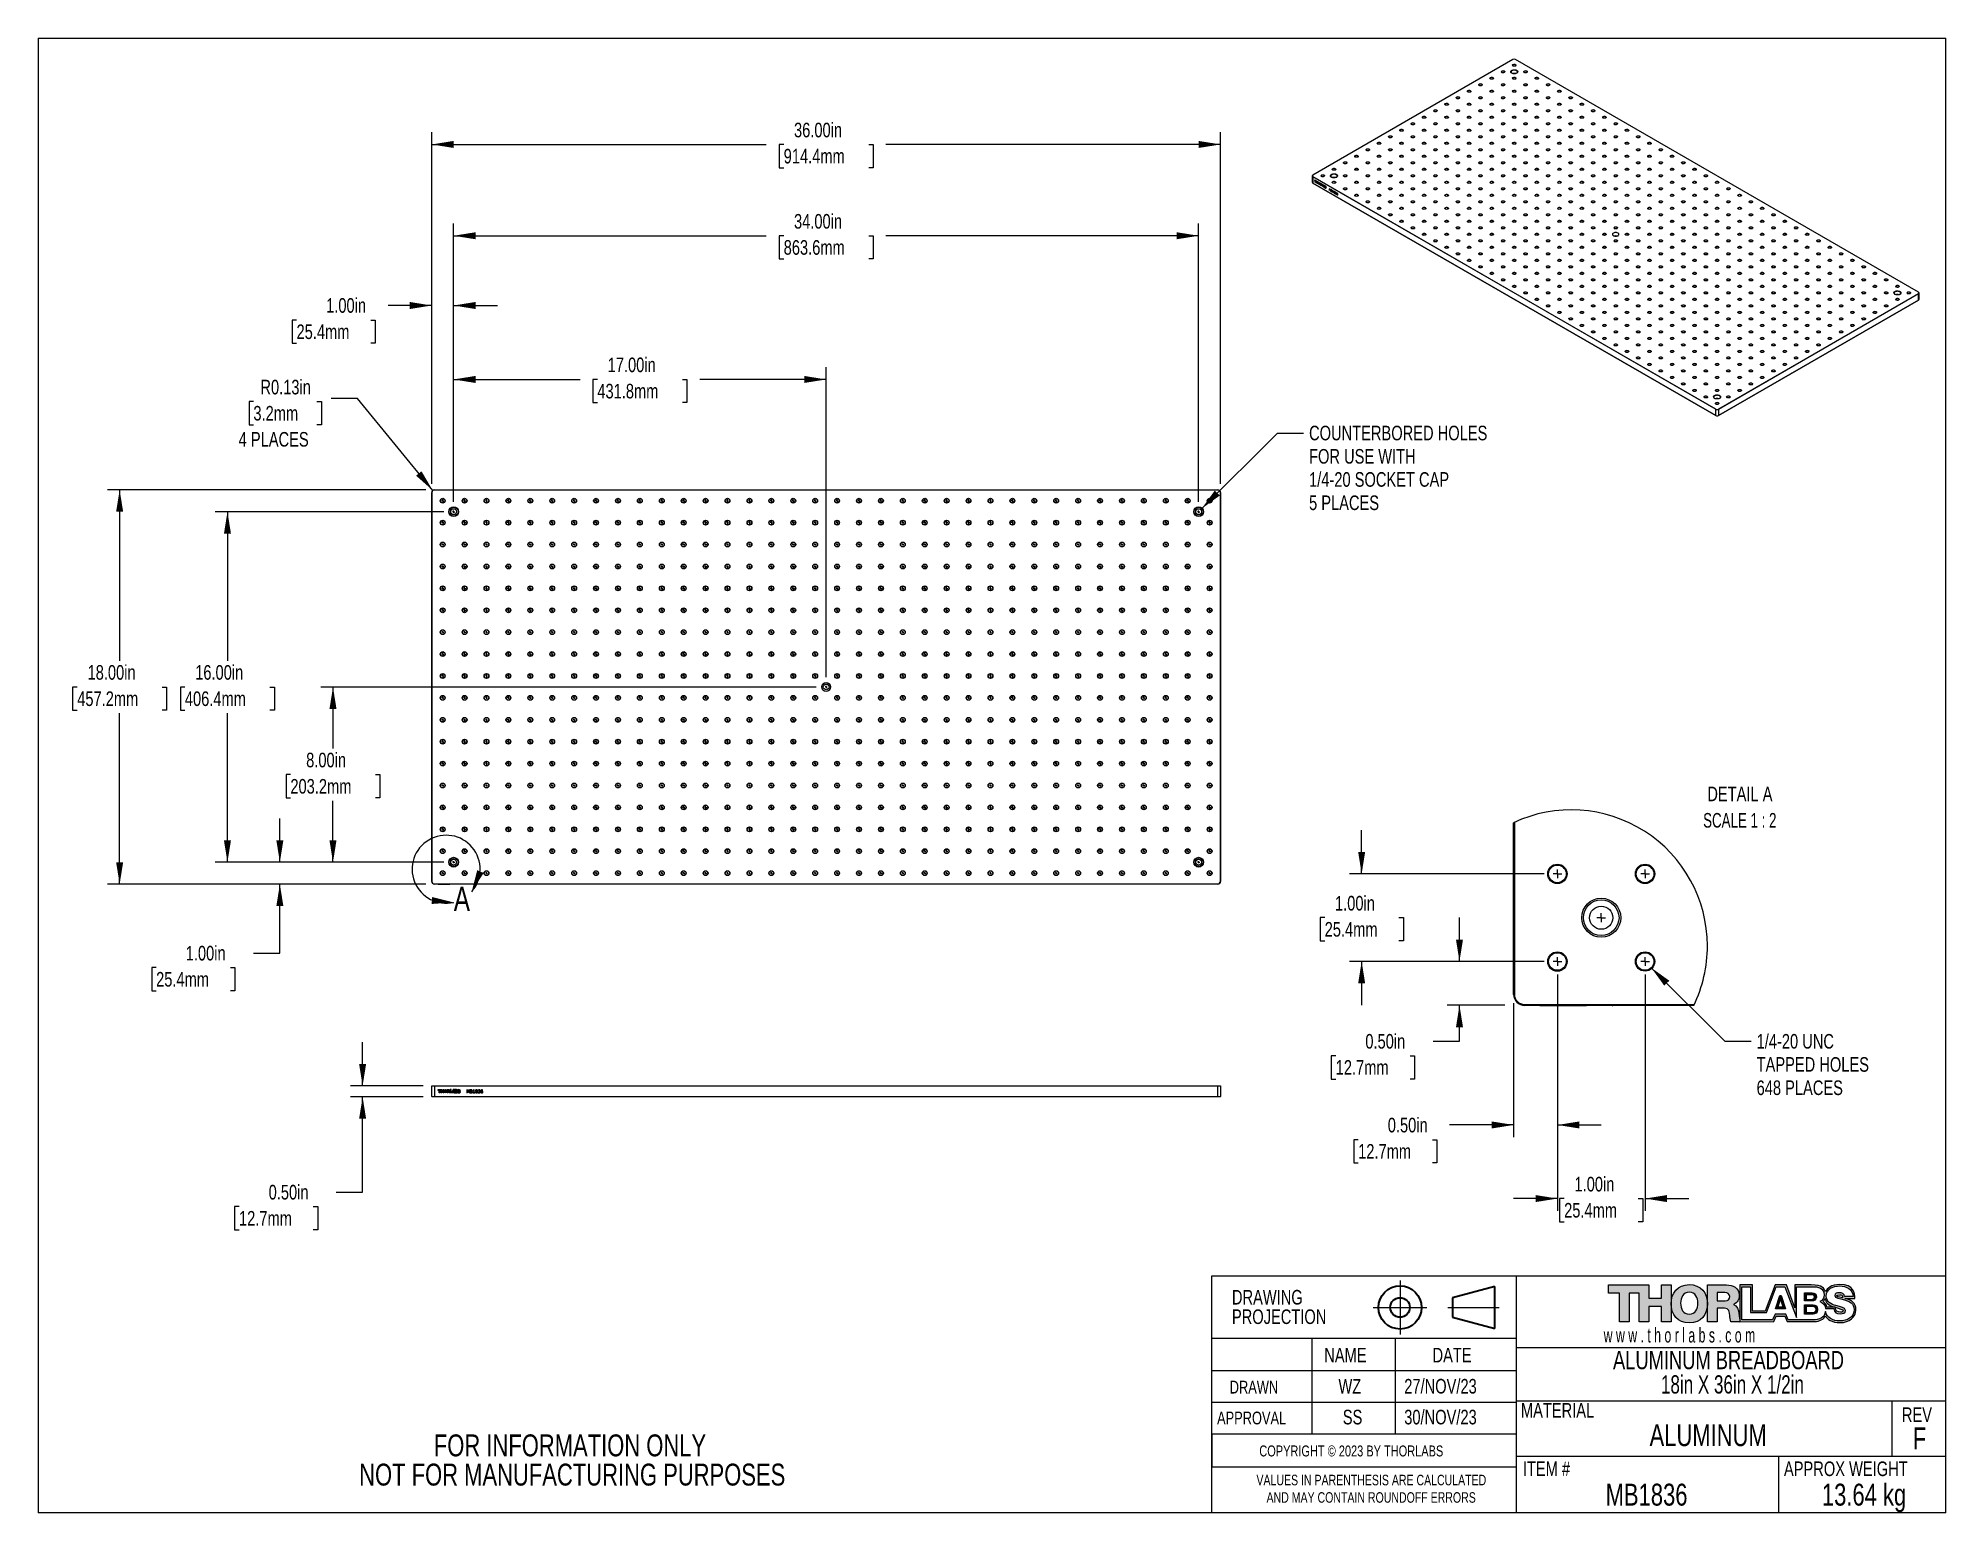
# Model space of a CAD drawing. Header units: inches. Extents: x 0.1 to 10.9, y 0 to 8.5.
import ezdxf

# ---------------------------------------------------------------- set-up
doc = ezdxf.new("R2010")
doc.units = ezdxf.units.IN
doc.header["$MEASUREMENT"] = 0
doc.header["$PDSIZE"] = -1
doc.linetypes.add('CENTERX2', pattern=[0.8, 0.5, -0.1, 0.1, -0.1])
doc.styles.add('SLDTEXTSTYLE0', font='TXT', dxfattribs={"width": 0.75})
doc.styles.add('SLDTEXTSTYLE1', font='TXT', dxfattribs={"width": 0.629032})
doc.styles.add('SLDTEXTSTYLE2', font='TXT', dxfattribs={"width": 0.697368})
doc.styles.add('SLDTEXTSTYLE3', font='TXT', dxfattribs={"width": 0.681818})
doc.dimstyles.new('SLDDIMSTYLE0', dxfattribs={"dimtxt": 0.083333, "dimasz": 0.125, "dimexe": 0, "dimexo": 0.0625, "dimgap": 0.020833, "dimtad": 0, "dimtih": 1, "dimtoh": 1, "dimlfac": 8, "dimrnd": 1e-09, "dimzin": 0, "dimdsep": 46, "dimtxsty": 'SLDTEXTSTYLE0', "dimsah": 1, "dimcen": 0.09, "dimadec": 0, "dimazin": 0, "dimtfac": 1, "dimtmove": 0, "dimatfit": 0, "dimfxl": 1, "dimfrac": 2, "dimtolj": 1, "dimtzin": 12, "dimarcsym": 0})
doc.dimstyles.new('SLDDIMSTYLE1', dxfattribs={"dimtxt": 0.083333, "dimasz": 0.125, "dimexe": 0, "dimexo": 0.0625, "dimgap": 0.020833, "dimtad": 0, "dimtih": 1, "dimtoh": 1, "dimlfac": 8, "dimrnd": 1e-09, "dimzin": 4, "dimdsep": 46, "dimtxsty": 'SLDTEXTSTYLE0', "dimsah": 1, "dimcen": 0.09, "dimadec": 0, "dimazin": 1, "dimtfac": 1, "dimtofl": 0, "dimtmove": 0, "dimatfit": 3, "dimfxl": 1, "dimfrac": 2, "dimtolj": 1, "dimtzin": 12, "dimarcsym": 0})
doc.dimstyles.new('SLDDIMSTYLE2', dxfattribs={"dimtxt": 0.083333, "dimasz": 0.125, "dimexe": 0, "dimexo": 0.0625, "dimgap": 0.020833, "dimtad": 0, "dimtih": 1, "dimtoh": 1, "dimlfac": 8, "dimrnd": 1e-09, "dimzin": 4, "dimdsep": 46, "dimtxsty": 'SLDTEXTSTYLE0', "dimsah": 1, "dimcen": 0.09, "dimadec": 0, "dimazin": 1, "dimtfac": 1, "dimtmove": 0, "dimatfit": 0, "dimfxl": 1, "dimfrac": 2, "dimtolj": 1, "dimtzin": 12, "dimarcsym": 0})
doc.dimstyles.new('SLDDIMSTYLE3', dxfattribs={"dimtxt": 0.083333, "dimasz": 0.125, "dimexe": 0, "dimexo": 0.0625, "dimgap": 0.020833, "dimtad": 0, "dimtih": 1, "dimtoh": 1, "dimlfac": 8, "dimrnd": 1e-09, "dimdsep": 46, "dimtxsty": 'SLDTEXTSTYLE0', "dimsah": 1, "dimcen": 0, "dimadec": 0, "dimazin": 2, "dimtfac": 1, "dimtofl": 0, "dimtmove": 0, "dimatfit": 3, "dimfxl": 1, "dimfrac": 2, "dimtolj": 1, "dimtzin": 12, "dimarcsym": 0})
doc.dimstyles.new('SLDDIMSTYLE4', dxfattribs={"dimtxt": 0.083333, "dimasz": 0.125, "dimexe": 0, "dimexo": 0.0625, "dimgap": 0.020833, "dimtad": 0, "dimtih": 1, "dimtoh": 1, "dimlfac": 8, "dimrnd": 1e-09, "dimzin": 12, "dimdsep": 46, "dimtxsty": 'SLDTEXTSTYLE0', "dimsah": 1, "dimcen": 0, "dimadec": 0, "dimazin": 3, "dimtfac": 1, "dimtofl": 0, "dimtmove": 0, "dimatfit": 3, "dimfxl": 1, "dimfrac": 2, "dimtolj": 1, "dimtzin": 12, "dimarcsym": 0})
doc.dimstyles.new('SLDDIMSTYLE5', dxfattribs={"dimtxt": 0.083333, "dimasz": 0.125, "dimexe": 0, "dimexo": 0.0625, "dimgap": 0.020833, "dimtad": 0, "dimtih": 1, "dimtoh": 1, "dimlfac": 2, "dimrnd": 1e-09, "dimzin": 12, "dimdsep": 46, "dimtxsty": 'SLDTEXTSTYLE0', "dimsah": 1, "dimcen": 0, "dimadec": 0, "dimazin": 3, "dimtfac": 1, "dimtofl": 0, "dimtmove": 0, "dimatfit": 3, "dimfxl": 1, "dimfrac": 2, "dimtolj": 1, "dimtzin": 12, "dimarcsym": 0})
doc.dimstyles.new('SLDDIMSTYLE6', dxfattribs={"dimtxt": 0.083333, "dimasz": 0.125, "dimexe": 0, "dimexo": 0.0625, "dimgap": 0.020833, "dimtad": 0, "dimtih": 1, "dimtoh": 1, "dimlfac": 2, "dimrnd": 1e-09, "dimzin": 4, "dimdsep": 46, "dimtxsty": 'SLDTEXTSTYLE0', "dimsah": 1, "dimcen": 0.09, "dimadec": 0, "dimazin": 1, "dimtfac": 1, "dimtmove": 0, "dimatfit": 0, "dimfxl": 1, "dimfrac": 2, "dimtolj": 1, "dimtzin": 12, "dimarcsym": 0})
doc.dimstyles.new('SLDDIMSTYLE7', dxfattribs={"dimtxt": 0.083333, "dimasz": 0.125, "dimexe": 0, "dimexo": 0.0625, "dimgap": 0.020833, "dimtad": 0, "dimtih": 1, "dimtoh": 1, "dimlfac": 2, "dimrnd": 1e-09, "dimzin": 0, "dimdsep": 46, "dimtxsty": 'SLDTEXTSTYLE0', "dimsah": 1, "dimcen": 0.09, "dimadec": 0, "dimazin": 0, "dimtfac": 1, "dimtmove": 0, "dimatfit": 0, "dimfxl": 1, "dimfrac": 2, "dimtolj": 1, "dimtzin": 12, "dimarcsym": 0})

msp = doc.modelspace()

# ---------------------------------------------------------------- texts
at = {"color": 7, "linetype": 'Continuous', "lineweight": 0}
for s, insert, char_height, attachment_point, style in [('DETAIL A', (9.7697, 4.1795), 0.08333, 2, 'SLDTEXTSTYLE0'), ('SCALE 1 : 2', (9.7691, 4.0291), 0.083333, 2, 'SLDTEXTSTYLE3'), ('DRAWING', (6.872, 1.3076), 0.08333, 1, 'SLDTEXTSTYLE0'), ('PROJECTION', (6.872, 1.1965), 0.08333, 1, 'SLDTEXTSTYLE0'), ('w w w . t h o r l a b s . c o m', (8.9926, 1.091), 0.083333, 1, 'SLDTEXTSTYLE1'), ('NAME', (7.3987, 0.9772), 0.08333, 1, 'SLDTEXTSTYLE0'), ('DATE', (8.0163, 0.9772), 0.08333, 1, 'SLDTEXTSTYLE0'), ('ALUMINUM BREADBOARD', (9.7046, 0.9595), 0.104167, 2, 'SLDTEXTSTYLE0'), ('DRAWN', (6.8595, 0.7895), 0.07292, 1, 'SLDTEXTSTYLE0'), ('WZ', (7.4798, 0.7999), 0.08333, 1, 'SLDTEXTSTYLE0'), ('27/NOV/23', (7.8551, 0.7999), 0.08333, 1, 'SLDTEXTSTYLE0'), ('18in X 36in X 1/2in', (9.7271, 0.8206), 0.104167, 2, 'SLDTEXTSTYLE2'), ('MATERIAL', (8.5205, 0.6624), 0.08333, 1, 'SLDTEXTSTYLE0'), ('APPROVAL', (6.7872, 0.6133), 0.07292, 1, 'SLDTEXTSTYLE0'), ('SS', (7.5043, 0.6237), 0.08333, 1, 'SLDTEXTSTYLE0'), ('30/NOV/23', (7.8549, 0.6237), 0.08333, 1, 'SLDTEXTSTYLE0'), ('REV', (10.6936, 0.6373), 0.08333, 1, 'SLDTEXTSTYLE0'), ('FOR INFORMATION ONLY', (3.096, 0.4831), 0.125, 2, 'SLDTEXTSTYLE0'), ('ALUMINUM', (9.5887, 0.5415), 0.125, 2, 'SLDTEXTSTYLE0'), ('F', (10.7938, 0.5227), 0.125, 2, 'SLDTEXTSTYLE0'), ('COPYRIGHT © 2023 BY THORLABS', (7.0281, 0.42), 0.0625, 1, 'SLDTEXTSTYLE0'), ('ITEM #', (8.5315, 0.3287), 0.08333, 1, 'SLDTEXTSTYLE0'), ('APPROX WEIGHT', (10.0209, 0.3287), 0.083333, 1, 'SLDTEXTSTYLE0'), ('NOT FOR MANUFACTURING PURPOSES', (3.1087, 0.3164), 0.125, 2, 'SLDTEXTSTYLE0'), ('VALUES IN PARENTHESIS ARE CALCULATED', (7.6673, 0.2528), 0.06, 2, 'SLDTEXTSTYLE0'), ('AND MAY CONTAIN ROUNDOFF ERRORS', (7.6662, 0.1534), 0.06, 2, 'SLDTEXTSTYLE0'), ('MB1836', (9.2372, 0.202), 0.125, 2, 'SLDTEXTSTYLE0'), ('13.64 kg', (10.4778, 0.202), 0.125, 2, 'SLDTEXTSTYLE0')]:
    msp.add_mtext(s, dxfattribs=dict(at, insert=insert, char_height=char_height, attachment_point=attachment_point, style=style))
at = {"color": 7, "linetype": 'Continuous', "lineweight": 18, "insert": (2.4328, 3.6081), "char_height": 0.1389, "attachment_point": 1, "style": 'SLDTEXTSTYLE0'}
msp.add_mtext('A', dxfattribs=at)

# ---------------------------------------------------------------- blocks, each defined once
blk = doc.blocks.new('Third Angle Projection Block')
at = {"color": 7, "linetype": 'CENTERX2', "lineweight": 18}
for p, q in [((3.995, 0.938), (3.995, 0.554)), ((3.803, 0.746), (4.187, 0.746)), ((4.336, 0.746), (4.703, 0.746))]:
    blk.add_line(p, q, dxfattribs=at)
at = {"color": 7, "linetype": 'Continuous', "lineweight": 35}
for p, q in [((4.67, 0.896), (4.37, 0.815)), ((4.67, 0.596), (4.67, 0.896)), ((4.37, 0.815), (4.37, 0.676)), ((4.37, 0.676), (4.67, 0.596))]:
    blk.add_line(p, q, dxfattribs=at)
for radius in [0.154, 0.0696]:
    blk.add_circle((3.995, 0.746), radius, dxfattribs=at)
at = {"color": 7, "linetype": 'Continuous', "lineweight": 0}
blk.add_point((3.995, 0.746), dxfattribs=at)
blk = doc.blocks.new('THORLABS LOGO1')
at = {"linetype": 'Continuous'}
blk.add_hatch(color=7, dxfattribs=at).paths.add_polyline_path([(2.398, 1.664), (2.398, 1.97), (2.618, 1.97), (2.618, 1.13), (2.398, 1.13), (2.398, 1.476), (2.109, 1.476), (2.109, 1.13), (1.889, 1.13), (1.889, 1.782), (1.661, 1.782), (1.661, 1.13), (1.441, 1.13), (1.441, 1.782), (1.189, 1.782), (1.189, 1.97), (2.109, 1.97), (2.109, 1.664)], flags=0)
h = blk.add_hatch(color=7, dxfattribs=at)
edge = h.paths.add_edge_path(flags=0)
edge.add_spline(control_points=[(3.034, 1.1), (3.3, 1.101), (3.45, 1.295), (3.449, 1.539), (3.449, 1.783), (3.298, 1.976), (3.032, 1.976)], knot_values=[0, 0, 0, 0, 1, 1, 1, 2, 2, 2, 2], weights=[1, 1, 1, 1, 1, 1, 1], degree=3, periodic=0)
edge.add_spline(control_points=[(3.032, 1.976), (2.768, 1.975), (2.619, 1.782), (2.619, 1.54)], knot_values=[3.002118, 3.002118, 3.002118, 3.002118, 4, 4, 4, 4], weights=[1, 1, 1, 1], degree=3, periodic=0)
edge.add_spline(control_points=[(2.619, 1.54), (2.619, 1.54), (2.619, 1.539), (2.619, 1.539), (2.618, 1.295), (2.768, 1.101), (3.034, 1.1)], knot_values=[2, 2, 2, 2, 2.002118, 2.002118, 2.002118, 3.002118, 3.002118, 3.002118, 3.002118], weights=[1, 1, 1, 1, 1, 1, 1], degree=3, periodic=0)
edge = h.paths.add_edge_path(flags=0)
edge.add_spline(control_points=[(3.033, 1.301), (2.891, 1.301), (2.837, 1.426), (2.837, 1.551)], knot_values=[3, 3, 3, 3, 4, 4, 4, 4], weights=[1, 1, 1, 1], degree=3, periodic=0)
edge.add_spline(control_points=[(2.837, 1.551), (2.837, 1.676), (2.891, 1.801), (3.033, 1.801)], knot_values=[2, 2, 2, 2, 3, 3, 3, 3], weights=[1, 1, 1, 1], degree=3, periodic=0)
edge.add_spline(control_points=[(3.033, 1.801), (3.175, 1.801), (3.229, 1.676), (3.229, 1.551)], knot_values=[1, 1, 1, 1, 2, 2, 2, 2], weights=[1, 1, 1, 1], degree=3, periodic=0)
edge.add_spline(control_points=[(3.229, 1.551), (3.229, 1.426), (3.175, 1.301), (3.033, 1.301)], knot_values=[0, 0, 0, 0, 1, 1, 1, 1], weights=[1, 1, 1, 1], degree=3, periodic=0)
h = blk.add_hatch(color=7, dxfattribs=at)
edge = h.paths.add_edge_path(flags=0)
edge.add_line((3.45, 1.13), (3.45, 1.97))
edge.add_line((3.45, 1.97), (3.88, 1.97))
edge.add_spline(control_points=[(3.88, 1.97), (4.029, 1.97), (4.175, 1.903), (4.175, 1.734)], knot_values=[1, 1, 1, 1, 2, 2, 2, 2], weights=[1, 1, 1, 1], degree=3, periodic=0)
edge.add_spline(control_points=[(4.175, 1.734), (4.175, 1.643), (4.132, 1.557), (4.043, 1.523)], knot_values=[2, 2, 2, 2, 3, 3, 3, 3], weights=[1, 1, 1, 1], degree=3, periodic=0)
edge.add_line((4.043, 1.523), (4.043, 1.521))
edge.add_spline(control_points=[(4.043, 1.521), (4.133, 1.499), (4.159, 1.399), (4.166, 1.319)], knot_values=[4, 4, 4, 4, 5, 5, 5, 5], weights=[1, 1, 1, 1], degree=3, periodic=0)
edge.add_spline(control_points=[(4.166, 1.319), (4.169, 1.293), (4.173, 1.219), (4.188, 1.17)], knot_values=[5, 5, 5, 5, 5.740443, 5.740443, 5.740443, 5.740443], weights=[1, 1, 1, 1], degree=3, periodic=0)
edge.add_line((4.188, 1.17), (4.188, 1.13))
edge.add_line((4.188, 1.13), (3.984, 1.13))
edge.add_spline(control_points=[(3.984, 1.13), (3.965, 1.158), (3.962, 1.241), (3.959, 1.264)], knot_values=[7, 7, 7, 7, 8, 8, 8, 8], weights=[1, 1, 1, 1], degree=3, periodic=0)
edge.add_spline(control_points=[(3.959, 1.264), (3.953, 1.349), (3.939, 1.436), (3.836, 1.436)], knot_values=[8, 8, 8, 8, 9, 9, 9, 9], weights=[1, 1, 1, 1], degree=3, periodic=0)
edge.add_line((3.836, 1.436), (3.67, 1.436))
edge.add_line((3.67, 1.436), (3.67, 1.13))
edge.add_line((3.67, 1.13), (3.45, 1.13))
edge = h.paths.add_edge_path(flags=0)
edge.add_line((3.845, 1.796), (3.67, 1.796))
edge.add_line((3.67, 1.796), (3.67, 1.606))
edge.add_line((3.67, 1.606), (3.854, 1.606))
edge.add_spline(control_points=[(3.854, 1.606), (3.92, 1.606), (3.956, 1.642), (3.956, 1.705)], knot_values=[1, 1, 1, 1, 2, 2, 2, 2], weights=[1, 1, 1, 1], degree=3, periodic=0)
edge.add_spline(control_points=[(3.956, 1.705), (3.956, 1.768), (3.906, 1.796), (3.845, 1.796)], knot_values=[2, 2, 2, 2, 3, 3, 3, 3], weights=[1, 1, 1, 1], degree=3, periodic=0)
h = blk.add_hatch(color=7, dxfattribs=at)
edge = h.paths.add_edge_path(flags=0)
edge.add_spline(control_points=[(6.142, 1.818), (6.107, 1.886), (6.086, 1.97), (5.816, 1.97)], knot_values=[4, 4, 4, 4, 5, 5, 5, 5], weights=[1, 1, 1, 1], degree=3, periodic=0)
edge.add_line((5.816, 1.97), (5.445, 1.97))
edge.add_line((5.445, 1.97), (5.445, 1.447))
edge.add_line((5.445, 1.447), (5.251, 1.97))
edge.add_line((5.251, 1.97), (4.991, 1.97))
edge.add_line((4.991, 1.97), (4.765, 1.372))
edge.add_line((4.765, 1.372), (4.478, 1.37))
edge.add_line((4.478, 1.37), (4.474, 1.97))
edge.add_line((4.474, 1.97), (4.188, 1.97))
edge.add_line((4.188, 1.97), (4.188, 1.13))
edge.add_line((4.188, 1.13), (4.963, 1.132))
edge.add_line((4.963, 1.132), (5.013, 1.256))
edge.add_line((5.013, 1.256), (5.217, 1.256))
edge.add_line((5.217, 1.256), (5.265, 1.132))
edge.add_line((5.265, 1.132), (5.893, 1.132))
edge.add_spline(control_points=[(5.893, 1.132), (6.005, 1.134), (6.109, 1.187), (6.141, 1.265)], knot_values=[19, 19, 19, 19, 20, 20, 20, 20], weights=[1, 1, 1, 1], degree=3, periodic=0)
edge.add_spline(control_points=[(6.141, 1.265), (6.171, 1.187), (6.276, 1.109), (6.48, 1.109)], knot_values=[20, 20, 20, 20, 21, 21, 21, 21], weights=[1, 1, 1, 1], degree=3, periodic=0)
edge.add_spline(control_points=[(6.48, 1.109), (6.684, 1.109), (6.835, 1.233), (6.835, 1.396)], knot_values=[21, 21, 21, 21, 22, 22, 22, 22], weights=[1, 1, 1, 1], degree=3, periodic=0)
edge.add_spline(control_points=[(6.835, 1.396), (6.835, 1.561), (6.74, 1.62), (6.588, 1.66)], knot_values=[22, 22, 22, 22, 23, 23, 23, 23], weights=[1, 1, 1, 1], degree=3, periodic=0)
edge.add_spline(control_points=[(6.588, 1.66), (6.586, 1.661), (6.584, 1.661), (6.582, 1.662)], knot_values=[0, 0, 0, 0, 1, 1, 1, 1], weights=[1, 1, 1, 1], degree=3, periodic=0)
edge.add_line((6.582, 1.662), (6.814, 1.66))
edge.add_spline(control_points=[(6.814, 1.66), (6.814, 1.782), (6.79, 1.978), (6.464, 1.978)], knot_values=[2, 2, 2, 2, 3, 3, 3, 3], weights=[1, 1, 1, 1], degree=3, periodic=0)
edge.add_spline(control_points=[(6.464, 1.978), (6.274, 1.978), (6.18, 1.886), (6.142, 1.818)], knot_values=[3, 3, 3, 3, 4, 4, 4, 4], weights=[1, 1, 1, 1], degree=3, periodic=0)
edge = h.paths.add_edge_path(flags=0)
edge.add_spline(control_points=[(6.114, 1.739), (6.114, 1.671), (6.074, 1.616), (6.014, 1.587)], knot_values=[17, 17, 17, 17, 18, 18, 18, 18], weights=[1, 1, 1, 1], degree=3, periodic=0)
edge.add_spline(control_points=[(6.014, 1.587), (6.089, 1.565), (6.137, 1.504), (6.144, 1.427)], knot_values=[18, 18, 18, 18, 19, 19, 19, 19], weights=[1, 1, 1, 1], degree=3, periodic=0)
edge.add_line((6.144, 1.427), (6.333, 1.427))
edge.add_spline(control_points=[(6.333, 1.427), (6.337, 1.338), (6.393, 1.309), (6.477, 1.309)], knot_values=[20, 20, 20, 20, 21, 21, 21, 21], weights=[1, 1, 1, 1], degree=3, periodic=0)
edge.add_spline(control_points=[(6.477, 1.309), (6.536, 1.309), (6.598, 1.33), (6.598, 1.386)], knot_values=[21, 21, 21, 21, 22, 22, 22, 22], weights=[1, 1, 1, 1], degree=3, periodic=0)
edge.add_spline(control_points=[(6.598, 1.386), (6.598, 1.453), (6.489, 1.466), (6.38, 1.496)], knot_values=[22, 22, 22, 22, 23, 23, 23, 23], weights=[1, 1, 1, 1], degree=3, periodic=0)
edge.add_spline(control_points=[(6.38, 1.496), (6.271, 1.527), (6.158, 1.576), (6.158, 1.715)], knot_values=[23, 23, 23, 23, 24, 24, 24, 24], weights=[1, 1, 1, 1], degree=3, periodic=0)
edge.add_spline(control_points=[(6.158, 1.715), (6.158, 1.88), (6.325, 1.945), (6.467, 1.945)], knot_values=[24, 24, 24, 24, 25, 25, 25, 25], weights=[1, 1, 1, 1], degree=3, periodic=0)
edge.add_spline(control_points=[(6.467, 1.945), (6.618, 1.945), (6.77, 1.872), (6.771, 1.701)], knot_values=[25, 25, 25, 25, 26, 26, 26, 26], weights=[1, 1, 1, 1], degree=3, periodic=0)
edge.add_line((6.771, 1.701), (6.574, 1.701))
edge.add_spline(control_points=[(6.574, 1.701), (6.577, 1.77), (6.512, 1.792), (6.451, 1.792)], knot_values=[27, 27, 27, 27, 28, 28, 28, 28], weights=[1, 1, 1, 1], degree=3, periodic=0)
edge.add_spline(control_points=[(6.451, 1.792), (6.409, 1.792), (6.355, 1.777), (6.355, 1.727)], knot_values=[28, 28, 28, 28, 29, 29, 29, 29], weights=[1, 1, 1, 1], degree=3, periodic=0)
edge.add_spline(control_points=[(6.355, 1.727), (6.355, 1.669), (6.465, 1.659), (6.576, 1.628)], knot_values=[29, 29, 29, 29, 30, 30, 30, 30], weights=[1, 1, 1, 1], degree=3, periodic=0)
edge.add_spline(control_points=[(6.576, 1.628), (6.685, 1.597), (6.796, 1.546), (6.796, 1.41)], knot_values=[30, 30, 30, 30, 31, 31, 31, 31], weights=[1, 1, 1, 1], degree=3, periodic=0)
edge.add_spline(control_points=[(6.796, 1.41), (6.796, 1.218), (6.632, 1.147), (6.465, 1.147)], knot_values=[31, 31, 31, 31, 32, 32, 32, 32], weights=[1, 1, 1, 1], degree=3, periodic=0)
edge.add_spline(control_points=[(6.465, 1.147), (6.311, 1.147), (6.172, 1.216), (6.142, 1.364)], knot_values=[0, 0, 0, 0, 1, 1, 1, 1], weights=[1, 1, 1, 1], degree=3, periodic=0)
edge.add_spline(control_points=[(6.142, 1.364), (6.122, 1.22), (5.998, 1.169), (5.849, 1.169)], knot_values=[1, 1, 1, 1, 2, 2, 2, 2], weights=[1, 1, 1, 1], degree=3, periodic=0)
edge.add_line((5.849, 1.169), (5.294, 1.169))
edge.add_line((5.294, 1.169), (5.238, 1.298))
edge.add_line((5.238, 1.298), (4.992, 1.298))
edge.add_line((4.992, 1.298), (4.935, 1.17))
edge.add_line((4.935, 1.17), (4.233, 1.17))
edge.add_line((4.233, 1.17), (4.233, 1.929))
edge.add_line((4.233, 1.929), (4.431, 1.929))
edge.add_line((4.431, 1.929), (4.431, 1.342))
edge.add_line((4.431, 1.342), (4.795, 1.342))
edge.add_line((4.795, 1.342), (5.015, 1.929))
edge.add_line((5.015, 1.929), (5.216, 1.929))
edge.add_line((5.216, 1.929), (5.484, 1.222))
edge.add_line((5.484, 1.222), (5.484, 1.929))
edge.add_line((5.484, 1.929), (5.84, 1.929))
edge.add_spline(control_points=[(5.84, 1.929), (5.97, 1.931), (6.114, 1.897), (6.114, 1.739)], knot_values=[16, 16, 16, 16, 17, 17, 17, 17], weights=[1, 1, 1, 1], degree=3, periodic=0)
edge = h.paths.add_edge_path(flags=0)
edge.add_line((6.361, 1.462), (6.17, 1.462))
edge.add_spline(control_points=[(6.17, 1.462), (6.17, 1.519), (6.12, 1.569), (6.089, 1.59)], knot_values=[8, 8, 8, 8, 9, 9, 9, 9], weights=[1, 1, 1, 1], degree=3, periodic=0)
edge.add_spline(control_points=[(6.089, 1.59), (6.104, 1.608), (6.128, 1.626), (6.136, 1.658)], knot_values=[9, 9, 9, 9, 10, 10, 10, 10], weights=[1, 1, 1, 1], degree=3, periodic=0)
edge.add_spline(control_points=[(6.136, 1.658), (6.136, 1.569), (6.219, 1.501), (6.324, 1.472)], knot_values=[10, 10, 10, 10, 11, 11, 11, 11], weights=[1, 1, 1, 1], degree=3, periodic=0)
edge.add_spline(control_points=[(6.324, 1.472), (6.336, 1.469), (6.349, 1.465), (6.361, 1.462)], knot_values=[0, 0, 0, 0, 1, 1, 1, 1], weights=[1, 1, 1, 1], degree=3, periodic=0)
edge = h.paths.add_edge_path(flags=0)
edge.add_spline(control_points=[(6.548, 1.382), (6.539, 1.345), (6.512, 1.334), (6.441, 1.354)], knot_values=[4, 4, 4, 4, 5, 5, 5, 5], weights=[1, 1, 1, 1], degree=3, periodic=0)
edge.add_spline(control_points=[(6.441, 1.354), (6.367, 1.374), (6.366, 1.415), (6.366, 1.46)], knot_values=[5, 5, 5, 5, 6, 6, 6, 6], weights=[1, 1, 1, 1], degree=3, periodic=0)
edge.add_spline(control_points=[(6.366, 1.46), (6.459, 1.433), (6.553, 1.401), (6.548, 1.382)], knot_values=[3, 3, 3, 3, 4, 4, 4, 4], weights=[1, 1, 1, 1], degree=3, periodic=0)
edge = h.paths.add_edge_path(flags=0)
edge.add_spline(control_points=[(6.466, 1.742), (6.511, 1.74), (6.526, 1.731), (6.53, 1.704)], knot_values=[2, 2, 2, 2, 3, 3, 3, 3], weights=[1, 1, 1, 1], degree=3, periodic=0)
edge.add_spline(control_points=[(6.53, 1.704), (6.532, 1.693), (6.532, 1.686), (6.532, 1.672)], knot_values=[3, 3, 3, 3, 4, 4, 4, 4], weights=[1, 1, 1, 1], degree=3, periodic=0)
edge.add_spline(control_points=[(6.532, 1.672), (6.427, 1.699), (6.398, 1.703), (6.398, 1.726)], knot_values=[0, 0, 0, 0, 1, 1, 1, 1], weights=[1, 1, 1, 1], degree=3, periodic=0)
edge.add_spline(control_points=[(6.398, 1.726), (6.398, 1.736), (6.444, 1.742), (6.466, 1.742)], knot_values=[1, 1, 1, 1, 2, 2, 2, 2], weights=[1, 1, 1, 1], degree=3, periodic=0)
h = blk.add_hatch(color=7, dxfattribs=at)
edge = h.paths.add_edge_path(flags=0)
edge.add_line((5.665, 1.602), (5.665, 1.786))
edge.add_line((5.665, 1.786), (5.841, 1.786))
edge.add_spline(control_points=[(5.841, 1.786), (5.889, 1.786), (5.934, 1.763), (5.934, 1.693)], knot_values=[1, 1, 1, 1, 2, 2, 2, 2], weights=[1, 1, 1, 1], degree=3, periodic=0)
edge.add_spline(control_points=[(5.934, 1.693), (5.934, 1.625), (5.88, 1.602), (5.841, 1.602)], knot_values=[2, 2, 2, 2, 3, 3, 3, 3], weights=[1, 1, 1, 1], degree=3, periodic=0)
edge.add_line((5.841, 1.602), (5.665, 1.602))
edge = h.paths.add_edge_path(flags=0)
edge.add_spline(control_points=[(5.891, 1.692), (5.891, 1.732), (5.859, 1.745), (5.826, 1.745)], knot_values=[3, 3, 3, 3, 4, 4, 4, 4], weights=[1, 1, 1, 1], degree=3, periodic=0)
edge.add_line((5.826, 1.745), (5.703, 1.745))
edge.add_line((5.703, 1.745), (5.703, 1.639))
edge.add_line((5.703, 1.639), (5.826, 1.639))
edge.add_spline(control_points=[(5.826, 1.639), (5.853, 1.639), (5.891, 1.652), (5.891, 1.692)], knot_values=[2, 2, 2, 2, 3, 3, 3, 3], weights=[1, 1, 1, 1], degree=3, periodic=0)
h = blk.add_hatch(color=7, dxfattribs=at)
h.paths.add_polyline_path([(5.003, 1.425), (5.229, 1.425), (5.133, 1.729), (5.102, 1.729)], flags=0)
h.paths.add_polyline_path([(5.056, 1.466), (5.115, 1.649), (5.173, 1.466)], flags=0)
h = blk.add_hatch(color=7, dxfattribs=at)
edge = h.paths.add_edge_path(flags=0)
edge.add_line((5.665, 1.302), (5.665, 1.514))
edge.add_line((5.665, 1.514), (5.86, 1.514))
edge.add_spline(control_points=[(5.86, 1.514), (5.913, 1.514), (5.963, 1.488), (5.963, 1.407)], knot_values=[1, 1, 1, 1, 2, 2, 2, 2], weights=[1, 1, 1, 1], degree=3, periodic=0)
edge.add_spline(control_points=[(5.963, 1.407), (5.963, 1.329), (5.904, 1.302), (5.86, 1.302)], knot_values=[2, 2, 2, 2, 3, 3, 3, 3], weights=[1, 1, 1, 1], degree=3, periodic=0)
edge.add_line((5.86, 1.302), (5.665, 1.302))
edge = h.paths.add_edge_path(flags=0)
edge.add_spline(control_points=[(5.927, 1.406), (5.927, 1.458), (5.889, 1.475), (5.849, 1.475)], knot_values=[3, 3, 3, 3, 4, 4, 4, 4], weights=[1, 1, 1, 1], degree=3, periodic=0)
edge.add_line((5.849, 1.475), (5.702, 1.475))
edge.add_line((5.702, 1.475), (5.702, 1.338))
edge.add_line((5.702, 1.338), (5.849, 1.338))
edge.add_spline(control_points=[(5.849, 1.338), (5.882, 1.338), (5.927, 1.355), (5.927, 1.406)], knot_values=[2, 2, 2, 2, 3, 3, 3, 3], weights=[1, 1, 1, 1], degree=3, periodic=0)
at = {"color": 7, "linetype": 'Continuous', "lineweight": 18}
for p, q in [((1.189, 1.782), (1.189, 1.97)), ((1.189, 1.97), (2.109, 1.97)), ((1.441, 1.782), (1.189, 1.782)), ((1.441, 1.13), (1.441, 1.782)), ((1.889, 1.782), (1.661, 1.782)), ((1.661, 1.782), (1.661, 1.13)), ((1.889, 1.13), (1.889, 1.782)), ((2.109, 1.97), (2.109, 1.664)), ((2.398, 1.664), (2.398, 1.97)), ((2.398, 1.97), (2.618, 1.97)), ((2.618, 1.97), (2.618, 1.13)), ((3.45, 1.97), (3.88, 1.97)), ((3.45, 1.13), (3.45, 1.97)), ((3.845, 1.796), (3.67, 1.796)), ((3.67, 1.796), (3.67, 1.606)), ((4.474, 1.97), (4.188, 1.97)), ((4.188, 1.97), (4.188, 1.13)), ((4.233, 1.17), (4.233, 1.929)), ((4.233, 1.929), (4.431, 1.929)), ((4.431, 1.929), (4.431, 1.342)), ((4.478, 1.37), (4.474, 1.97)), ((4.991, 1.97), (4.765, 1.372)), ((4.795, 1.342), (5.015, 1.929)), ((5.251, 1.97), (4.991, 1.97)), ((5.015, 1.929), (5.216, 1.929)), ((5.216, 1.929), (5.484, 1.222)), ((5.445, 1.447), (5.251, 1.97)), ((5.816, 1.97), (5.445, 1.97)), ((5.445, 1.97), (5.445, 1.447)), ((5.484, 1.222), (5.484, 1.929)), ((5.484, 1.929), (5.84, 1.929)), ((5.665, 1.786), (5.841, 1.786)), ((5.665, 1.602), (5.665, 1.786)), ((5.703, 1.745), (5.703, 1.639)), ((5.826, 1.745), (5.703, 1.745)), ((2.109, 1.664), (2.398, 1.664)), ((2.398, 1.476), (2.109, 1.476)), ((2.109, 1.476), (2.109, 1.13)), ((2.398, 1.13), (2.398, 1.476)), ((3.67, 1.606), (3.854, 1.606)), ((3.836, 1.436), (3.67, 1.436)), ((3.67, 1.436), (3.67, 1.13)), ((4.043, 1.523), (4.043, 1.521)), ((4.431, 1.342), (4.795, 1.342)), ((4.765, 1.372), (4.478, 1.37)), ((5.003, 1.425), (5.102, 1.729)), ((5.229, 1.425), (5.003, 1.425)), ((5.115, 1.649), (5.056, 1.466)), ((5.056, 1.466), (5.173, 1.466)), ((5.102, 1.729), (5.133, 1.729)), ((5.173, 1.466), (5.115, 1.649)), ((5.133, 1.729), (5.229, 1.425)), ((5.841, 1.602), (5.665, 1.602)), ((5.665, 1.514), (5.86, 1.514)), ((5.665, 1.302), (5.665, 1.514)), ((5.702, 1.475), (5.702, 1.338)), ((5.849, 1.475), (5.702, 1.475)), ((5.702, 1.338), (5.849, 1.338)), ((5.703, 1.639), (5.826, 1.639)), ((6.144, 1.427), (6.333, 1.427)), ((6.361, 1.462), (6.17, 1.462)), ((6.771, 1.701), (6.574, 1.701)), ((6.582, 1.662), (6.814, 1.66)), ((1.661, 1.13), (1.441, 1.13)), ((2.109, 1.13), (1.889, 1.13)), ((2.618, 1.13), (2.398, 1.13)), ((3.67, 1.13), (3.45, 1.13)), ((4.188, 1.13), (3.984, 1.13)), ((4.188, 1.17), (4.188, 1.13)), ((4.188, 1.13), (4.963, 1.132)), ((4.935, 1.17), (4.233, 1.17)), ((4.992, 1.298), (4.935, 1.17)), ((4.963, 1.132), (5.013, 1.256)), ((5.238, 1.298), (4.992, 1.298)), ((5.013, 1.256), (5.217, 1.256)), ((5.217, 1.256), (5.265, 1.132)), ((5.294, 1.169), (5.238, 1.298)), ((5.265, 1.132), (5.893, 1.132)), ((5.849, 1.169), (5.294, 1.169)), ((5.86, 1.302), (5.665, 1.302))]:
    blk.add_line(p, q, dxfattribs=at)
at = {"color": 8, "linetype": 'Continuous', "lineweight": 0}
for points in [[(2.619, 1.54), (2.619, 1.782), (2.768, 1.975), (3.032, 1.976)], [(3.033, 1.801), (2.891, 1.801), (2.837, 1.676), (2.837, 1.551)], [(3.229, 1.551), (3.229, 1.676), (3.175, 1.801), (3.033, 1.801)], [(3.956, 1.705), (3.956, 1.768), (3.906, 1.796), (3.845, 1.796)], [(3.88, 1.97), (4.029, 1.97), (4.175, 1.903), (4.175, 1.734)], [(6.142, 1.818), (6.107, 1.886), (6.086, 1.97), (5.816, 1.97)], [(5.891, 1.692), (5.891, 1.732), (5.859, 1.745), (5.826, 1.745)], [(5.84, 1.929), (5.97, 1.931), (6.114, 1.897), (6.114, 1.739)], [(5.841, 1.786), (5.889, 1.786), (5.934, 1.763), (5.934, 1.693)], [(6.464, 1.978), (6.274, 1.978), (6.18, 1.886), (6.142, 1.818)], [(6.158, 1.715), (6.158, 1.88), (6.325, 1.945), (6.467, 1.945)], [(6.451, 1.792), (6.409, 1.792), (6.355, 1.777), (6.355, 1.727)], [(6.398, 1.726), (6.398, 1.736), (6.444, 1.742), (6.466, 1.742)], [(6.574, 1.701), (6.577, 1.77), (6.512, 1.792), (6.451, 1.792)], [(6.814, 1.66), (6.814, 1.782), (6.79, 1.978), (6.464, 1.978)], [(6.466, 1.742), (6.511, 1.74), (6.526, 1.731), (6.53, 1.704)], [(6.467, 1.945), (6.618, 1.945), (6.77, 1.872), (6.771, 1.701)], [(2.837, 1.551), (2.837, 1.426), (2.891, 1.301), (3.033, 1.301)], [(3.033, 1.301), (3.175, 1.301), (3.229, 1.426), (3.229, 1.551)], [(3.959, 1.264), (3.953, 1.349), (3.939, 1.436), (3.836, 1.436)], [(3.854, 1.606), (3.92, 1.606), (3.956, 1.642), (3.956, 1.705)], [(4.175, 1.734), (4.175, 1.643), (4.132, 1.557), (4.043, 1.523)], [(4.043, 1.521), (4.133, 1.499), (4.159, 1.399), (4.166, 1.319)], [(4.166, 1.319), (4.169, 1.293), (4.173, 1.219), (4.188, 1.17)], [(5.826, 1.639), (5.853, 1.639), (5.891, 1.652), (5.891, 1.692)], [(5.934, 1.693), (5.934, 1.625), (5.88, 1.602), (5.841, 1.602)], [(5.927, 1.406), (5.927, 1.458), (5.889, 1.475), (5.849, 1.475)], [(5.849, 1.338), (5.882, 1.338), (5.927, 1.355), (5.927, 1.406)], [(6.142, 1.364), (6.122, 1.22), (5.998, 1.169), (5.849, 1.169)], [(5.86, 1.514), (5.913, 1.514), (5.963, 1.488), (5.963, 1.407)], [(5.963, 1.407), (5.963, 1.329), (5.904, 1.302), (5.86, 1.302)], [(6.114, 1.739), (6.114, 1.671), (6.074, 1.616), (6.014, 1.587)], [(6.014, 1.587), (6.089, 1.565), (6.137, 1.504), (6.144, 1.427)], [(6.089, 1.59), (6.104, 1.608), (6.128, 1.626), (6.136, 1.658)], [(6.17, 1.462), (6.17, 1.519), (6.12, 1.569), (6.089, 1.59)], [(6.136, 1.658), (6.136, 1.569), (6.219, 1.501), (6.324, 1.472)], [(6.465, 1.147), (6.311, 1.147), (6.172, 1.216), (6.142, 1.364)], [(6.38, 1.496), (6.271, 1.527), (6.158, 1.576), (6.158, 1.715)], [(6.324, 1.472), (6.336, 1.469), (6.349, 1.465), (6.361, 1.462)], [(6.333, 1.427), (6.337, 1.338), (6.393, 1.309), (6.477, 1.309)], [(6.355, 1.727), (6.355, 1.669), (6.465, 1.659), (6.576, 1.628)], [(6.366, 1.46), (6.459, 1.433), (6.553, 1.401), (6.548, 1.382)], [(6.441, 1.354), (6.367, 1.374), (6.366, 1.415), (6.366, 1.46)], [(6.598, 1.386), (6.598, 1.453), (6.489, 1.466), (6.38, 1.496)], [(6.532, 1.672), (6.427, 1.699), (6.398, 1.703), (6.398, 1.726)], [(6.548, 1.382), (6.539, 1.345), (6.512, 1.334), (6.441, 1.354)], [(6.796, 1.41), (6.796, 1.218), (6.632, 1.147), (6.465, 1.147)], [(6.477, 1.309), (6.536, 1.309), (6.598, 1.33), (6.598, 1.386)], [(6.48, 1.109), (6.684, 1.109), (6.835, 1.233), (6.835, 1.396)], [(6.53, 1.704), (6.532, 1.693), (6.532, 1.686), (6.532, 1.672)], [(6.576, 1.628), (6.685, 1.597), (6.796, 1.546), (6.796, 1.41)], [(6.588, 1.66), (6.586, 1.661), (6.584, 1.661), (6.582, 1.662)], [(6.835, 1.396), (6.835, 1.561), (6.74, 1.62), (6.588, 1.66)], [(3.984, 1.13), (3.965, 1.158), (3.962, 1.241), (3.959, 1.264)], [(5.893, 1.132), (6.005, 1.134), (6.109, 1.187), (6.141, 1.265)], [(6.141, 1.265), (6.171, 1.187), (6.276, 1.109), (6.48, 1.109)]]:
    blk.add_open_spline(points, degree=3, dxfattribs=at)
for points, knots in [([(3.032, 1.976), (3.298, 1.976), (3.449, 1.783), (3.449, 1.539), (3.45, 1.295), (3.3, 1.101), (3.034, 1.1)], [0, 0, 0, 0, 1, 1, 1, 2, 2, 2, 2]), ([(3.034, 1.1), (2.768, 1.101), (2.618, 1.295), (2.619, 1.539), (2.619, 1.539), (2.619, 1.54), (2.619, 1.54)], [2, 2, 2, 2, 3, 3, 3, 3.002118, 3.002118, 3.002118, 3.002118])]:
    blk.add_open_spline(points, degree=3, knots=knots, dxfattribs=at)
blk = doc.blocks.new('_D')
at = {"color": 7, "linetype": 'Continuous', "lineweight": 0}
for p, q in [((1.913, 2.472), (1.913, 2.722)), ((2.258, 2.472), (1.843, 2.472)), ((2.258, 2.409), (1.843, 2.409)), ((1.913, 1.866), (1.913, 2.409)), ((1.763, 1.866), (1.913, 1.866)), ((1.208, 1.783), (1.182, 1.783)), ((1.182, 1.783), (1.182, 1.65)), ((1.631, 1.783), (1.657, 1.783)), ((1.657, 1.783), (1.657, 1.65)), ((1.182, 1.65), (1.208, 1.65)), ((1.657, 1.65), (1.631, 1.65))]:
    blk.add_line(p, q, dxfattribs=at)
at = {"color": 7, "linetype": 'Continuous', "lineweight": 18}
for points in [[(1.913, 2.472), (1.933, 2.597), (1.893, 2.597)], [(1.913, 2.409), (1.893, 2.284), (1.933, 2.284)]]:
    blk.add_solid(points, dxfattribs=at)
at = {"color": 7, "linetype": 'Continuous', "lineweight": 18, "char_height": 0.0833, "attachment_point": 1, "style": 'SLDTEXTSTYLE0'}
for s, insert in [('0.50in', (1.377, 1.907)), ('12.7mm', (1.208, 1.758))]:
    blk.add_mtext(s, dxfattribs=dict(at, insert=insert))
blk = doc.blocks.new('_D_1')
at = {"color": 7, "linetype": 'Continuous', "lineweight": 0}
for p, q in [((2.307, 5.908), (2.307, 7.914)), ((2.307, 7.844), (4.216, 7.844)), ((4.315, 7.844), (4.289, 7.844)), ((4.289, 7.844), (4.289, 7.711)), ((4.8, 7.844), (4.825, 7.844)), ((4.825, 7.844), (4.825, 7.711)), ((6.807, 7.844), (4.898, 7.844)), ((6.807, 5.908), (6.807, 7.914)), ((4.289, 7.711), (4.315, 7.711)), ((4.825, 7.711), (4.8, 7.711))]:
    blk.add_line(p, q, dxfattribs=at)
at = {"color": 7, "linetype": 'Continuous', "lineweight": 18}
for points in [[(2.307, 7.844), (2.432, 7.824), (2.432, 7.864)], [(6.807, 7.844), (6.682, 7.864), (6.682, 7.824)]]:
    blk.add_solid(points, dxfattribs=at)
at = {"color": 7, "linetype": 'Continuous', "lineweight": 18, "char_height": 0.0833, "attachment_point": 1, "style": 'SLDTEXTSTYLE0'}
for s, insert in [('36.00in', (4.374, 7.968)), ('914.4mm', (4.315, 7.819))]:
    blk.add_mtext(s, dxfattribs=dict(at, insert=insert))
blk = doc.blocks.new('_D_2')
at = {"color": 7, "linetype": 'Continuous', "lineweight": 0}
for p, q in [((2.432, 5.805), (2.432, 7.393)), ((2.432, 7.323), (4.216, 7.323)), ((4.315, 7.323), (4.289, 7.323)), ((4.289, 7.323), (4.289, 7.191)), ((4.8, 7.323), (4.825, 7.323)), ((4.825, 7.323), (4.825, 7.191)), ((6.682, 7.323), (4.898, 7.323)), ((6.682, 5.805), (6.682, 7.393)), ((4.289, 7.191), (4.315, 7.191)), ((4.825, 7.191), (4.8, 7.191))]:
    blk.add_line(p, q, dxfattribs=at)
at = {"color": 7, "linetype": 'Continuous', "lineweight": 18}
for points in [[(2.432, 7.323), (2.557, 7.303), (2.557, 7.343)], [(6.682, 7.323), (6.557, 7.343), (6.557, 7.303)]]:
    blk.add_solid(points, dxfattribs=at)
at = {"color": 7, "linetype": 'Continuous', "lineweight": 18, "char_height": 0.0833, "attachment_point": 1, "style": 'SLDTEXTSTYLE0'}
for s, insert in [('34.00in', (4.374, 7.447)), ('863.6mm', (4.315, 7.298))]:
    blk.add_mtext(s, dxfattribs=dict(at, insert=insert))
blk = doc.blocks.new('_D_3')
at = {"color": 7, "linetype": 'Continuous', "lineweight": 0}
for p, q in [((2.432, 5.805), (2.432, 6.573)), ((4.557, 4.805), (4.557, 6.573)), ((2.432, 6.503), (3.154, 6.503)), ((3.252, 6.503), (3.227, 6.503)), ((3.227, 6.503), (3.227, 6.371)), ((3.737, 6.503), (3.763, 6.503)), ((3.763, 6.503), (3.763, 6.371)), ((4.557, 6.503), (3.836, 6.503)), ((3.227, 6.371), (3.252, 6.371)), ((3.763, 6.371), (3.737, 6.371))]:
    blk.add_line(p, q, dxfattribs=at)
at = {"color": 7, "linetype": 'Continuous', "lineweight": 18}
for points in [[(2.432, 6.503), (2.557, 6.483), (2.557, 6.523)], [(4.557, 6.503), (4.432, 6.523), (4.432, 6.483)]]:
    blk.add_solid(points, dxfattribs=at)
at = {"color": 7, "linetype": 'Continuous', "lineweight": 18, "char_height": 0.0833, "attachment_point": 1, "style": 'SLDTEXTSTYLE0'}
for s, insert in [('17.00in', (3.311, 6.628)), ('431.8mm', (3.252, 6.478))]:
    blk.add_mtext(s, dxfattribs=dict(at, insert=insert))
blk = doc.blocks.new('_D_4')
at = {"color": 7, "linetype": 'Continuous', "lineweight": 0}
for p, q in [((2.307, 5.908), (2.307, 6.995)), ((2.432, 5.805), (2.432, 6.995)), ((2.307, 6.925), (2.058, 6.925)), ((2.432, 6.925), (2.682, 6.925)), ((1.536, 6.842), (1.511, 6.842)), ((1.511, 6.842), (1.511, 6.71)), ((1.96, 6.842), (1.985, 6.842)), ((1.985, 6.842), (1.985, 6.71)), ((1.511, 6.71), (1.536, 6.71)), ((1.985, 6.71), (1.96, 6.71))]:
    blk.add_line(p, q, dxfattribs=at)
at = {"color": 7, "linetype": 'Continuous', "lineweight": 18}
for points in [[(2.307, 6.925), (2.182, 6.945), (2.182, 6.905)], [(2.432, 6.925), (2.557, 6.905), (2.557, 6.945)]]:
    blk.add_solid(points, dxfattribs=at)
at = {"color": 7, "linetype": 'Continuous', "lineweight": 18, "char_height": 0.0833, "attachment_point": 1, "style": 'SLDTEXTSTYLE0'}
for s, insert in [('1.00in', (1.705, 6.967)), ('25.4mm', (1.536, 6.817))]:
    blk.add_mtext(s, dxfattribs=dict(at, insert=insert))
blk = doc.blocks.new('_D_5')
at = {"color": 7, "linetype": 'Continuous', "lineweight": 0}
for p, q in [((2.376, 5.748), (1.072, 5.748)), ((1.142, 5.748), (1.142, 4.898)), ((0.899, 4.748), (0.874, 4.748)), ((0.874, 4.748), (0.874, 4.616)), ((1.384, 4.748), (1.41, 4.748)), ((1.41, 4.748), (1.41, 4.616)), ((0.874, 4.616), (0.899, 4.616)), ((1.142, 3.748), (1.142, 4.599)), ((1.41, 4.616), (1.384, 4.616)), ((2.376, 3.748), (1.072, 3.748))]:
    blk.add_line(p, q, dxfattribs=at)
at = {"color": 7, "linetype": 'Continuous', "lineweight": 18}
for points in [[(1.142, 5.748), (1.122, 5.623), (1.162, 5.623)], [(1.142, 3.748), (1.162, 3.873), (1.122, 3.873)]]:
    blk.add_solid(points, dxfattribs=at)
at = {"color": 7, "linetype": 'Continuous', "lineweight": 18, "char_height": 0.0833, "attachment_point": 1, "style": 'SLDTEXTSTYLE0'}
for s, insert in [('16.00in', (0.958, 4.873)), ('406.4mm', (0.899, 4.723))]:
    blk.add_mtext(s, dxfattribs=dict(at, insert=insert))
blk = doc.blocks.new('_D_6')
at = {"color": 7, "linetype": 'Continuous', "lineweight": 0}
for p, q in [((2.273, 5.873), (0.457, 5.873)), ((0.527, 5.873), (0.527, 4.898)), ((0.285, 4.748), (0.259, 4.748)), ((0.259, 4.748), (0.259, 4.616)), ((0.77, 4.748), (0.795, 4.748)), ((0.795, 4.748), (0.795, 4.616)), ((0.259, 4.616), (0.285, 4.616)), ((0.527, 3.623), (0.527, 4.599)), ((0.795, 4.616), (0.77, 4.616)), ((2.273, 3.623), (0.457, 3.623))]:
    blk.add_line(p, q, dxfattribs=at)
at = {"color": 7, "linetype": 'Continuous', "lineweight": 18}
for points in [[(0.527, 5.873), (0.507, 5.748), (0.547, 5.748)], [(0.527, 3.623), (0.547, 3.748), (0.507, 3.748)]]:
    blk.add_solid(points, dxfattribs=at)
at = {"color": 7, "linetype": 'Continuous', "lineweight": 18, "char_height": 0.0833, "attachment_point": 1, "style": 'SLDTEXTSTYLE0'}
for s, insert in [('18.00in', (0.344, 4.873)), ('457.2mm', (0.285, 4.723))]:
    blk.add_mtext(s, dxfattribs=dict(at, insert=insert))
blk = doc.blocks.new('_D_7')
at = {"color": 7, "linetype": 'Continuous', "lineweight": 0}
for p, q in [((4.501, 4.748), (1.674, 4.748)), ((1.744, 4.748), (1.744, 4.398)), ((1.501, 4.248), (1.476, 4.248)), ((1.476, 4.248), (1.476, 4.116)), ((1.987, 4.248), (2.012, 4.248)), ((2.012, 4.248), (2.012, 4.116)), ((1.476, 4.116), (1.501, 4.116)), ((1.744, 3.748), (1.744, 4.099)), ((2.012, 4.116), (1.987, 4.116)), ((2.376, 3.748), (1.674, 3.748))]:
    blk.add_line(p, q, dxfattribs=at)
at = {"color": 7, "linetype": 'Continuous', "lineweight": 18}
for points in [[(1.744, 4.748), (1.724, 4.623), (1.764, 4.623)], [(1.744, 3.748), (1.764, 3.873), (1.724, 3.873)]]:
    blk.add_solid(points, dxfattribs=at)
at = {"color": 7, "linetype": 'Continuous', "lineweight": 18, "char_height": 0.0833, "attachment_point": 1, "style": 'SLDTEXTSTYLE0'}
for s, insert in [('8.00in', (1.591, 4.373)), ('203.2mm', (1.501, 4.223))]:
    blk.add_mtext(s, dxfattribs=dict(at, insert=insert))
blk = doc.blocks.new('_D_8')
at = {"color": 7, "linetype": 'Continuous', "lineweight": 0}
for p, q in [((1.441, 3.748), (1.441, 3.998)), ((2.376, 3.748), (1.371, 3.748)), ((2.273, 3.623), (1.371, 3.623)), ((1.441, 3.23), (1.441, 3.623)), ((1.291, 3.23), (1.441, 3.23)), ((0.735, 3.147), (0.71, 3.147)), ((0.71, 3.147), (0.71, 3.014)), ((1.159, 3.147), (1.184, 3.147)), ((1.184, 3.147), (1.184, 3.014)), ((0.71, 3.014), (0.735, 3.014)), ((1.184, 3.014), (1.159, 3.014))]:
    blk.add_line(p, q, dxfattribs=at)
at = {"color": 7, "linetype": 'Continuous', "lineweight": 18}
for points in [[(1.441, 3.748), (1.461, 3.873), (1.421, 3.873)], [(1.441, 3.623), (1.421, 3.498), (1.461, 3.498)]]:
    blk.add_solid(points, dxfattribs=at)
at = {"color": 7, "linetype": 'Continuous', "lineweight": 18, "char_height": 0.0833, "attachment_point": 1, "style": 'SLDTEXTSTYLE0'}
for s, insert in [('1.00in', (0.904, 3.271)), ('25.4mm', (0.735, 3.122))]:
    blk.add_mtext(s, dxfattribs=dict(at, insert=insert))
blk = doc.blocks.new('_D_9')
at = {"color": 7, "linetype": 'Continuous', "lineweight": 0}
for p, q in [((1.29, 6.377), (1.265, 6.377)), ((1.265, 6.377), (1.265, 6.244)), ((1.652, 6.377), (1.678, 6.377)), ((1.678, 6.377), (1.678, 6.244)), ((1.884, 6.395), (1.734, 6.395)), ((2.313, 5.87), (1.884, 6.395)), ((1.265, 6.244), (1.29, 6.244)), ((1.678, 6.244), (1.652, 6.244))]:
    blk.add_line(p, q, dxfattribs=at)
at = {"color": 7, "linetype": 'Continuous', "lineweight": 18}
blk.add_solid([(2.313, 5.87), (2.249, 5.979), (2.218, 5.954)], dxfattribs=at)
at = {"color": 7, "linetype": 'Continuous', "lineweight": 18, "char_height": 0.0833, "attachment_point": 1, "style": 'SLDTEXTSTYLE0'}
for s, insert in [('R0.13in', (1.33, 6.501)), ('3.2mm', (1.29, 6.352)), ('4 PLACES', (1.206, 6.203))]:
    blk.add_mtext(s, dxfattribs=dict(at, insert=insert))
blk = doc.blocks.new('_D_10')
at = {"color": 7, "linetype": 'Continuous', "lineweight": 0}
for p, q in [((6.7, 5.766), (7.131, 6.197)), ((7.131, 6.197), (7.281, 6.197))]:
    blk.add_line(p, q, dxfattribs=at)
at = {"color": 7, "linetype": 'Continuous', "lineweight": 18}
blk.add_solid([(6.7, 5.766), (6.803, 5.841), (6.774, 5.869)], dxfattribs=at)
at = {"color": 7, "linetype": 'Continuous', "lineweight": 18, "attachment_point": 1, "style": 'SLDTEXTSTYLE0'}
for s, insert, char_height in [('COUNTERBORED HOLES', (7.312, 6.239), 0.08333), ('FOR USE WITH', (7.312, 6.106), 0.08333), ('1/4-20 SOCKET CAP', (7.312, 5.974), 0.08333), ('5 PLACES', (7.312, 5.841), 0.0833)]:
    blk.add_mtext(s, dxfattribs=dict(at, insert=insert, char_height=char_height))
blk = doc.blocks.new('SW_CENTERMARKSYMBOL_0')
at = {"color": 0, "linetype": 'Continuous', "lineweight": 18}
for q in [(-0.00625, 0), (0, 0.00625), (0, -0.00625), (0.00625, 0)]:
    blk.add_line((0, 0), q, dxfattribs=at)
blk = doc.blocks.new('SW_CENTERMARKSYMBOL_1')
at = {"color": 0, "linetype": 'Continuous', "lineweight": 18}
for q in [(-0.00625, 0), (0, 0.00625), (0, -0.00625), (0.00625, 0)]:
    blk.add_line((0, 0), q, dxfattribs=at)
blk = doc.blocks.new('SW_CENTERMARKSYMBOL_2')
at = {"color": 0, "linetype": 'Continuous', "lineweight": 18}
for q in [(-0.00625, 0), (0, 0.00625), (0, -0.00625), (0.00625, 0)]:
    blk.add_line((0, 0), q, dxfattribs=at)
blk = doc.blocks.new('SW_CENTERMARKSYMBOL_3')
at = {"color": 0, "linetype": 'Continuous', "lineweight": 18}
for q in [(-0.00625, 0), (0, 0.00625), (0, -0.00625), (0.00625, 0)]:
    blk.add_line((0, 0), q, dxfattribs=at)
blk = doc.blocks.new('SW_CENTERMARKSYMBOL_4')
at = {"color": 0, "linetype": 'Continuous', "lineweight": 18}
for q in [(-0.00625, 0), (0, 0.00625), (0, -0.00625), (0.00625, 0)]:
    blk.add_line((0, 0), q, dxfattribs=at)
blk = doc.blocks.new('SW_CENTERMARKSYMBOL_5')
at = {"color": 0, "linetype": 'Continuous', "lineweight": 18}
for p, q in [((0, 0.125), (-0.00625, 0.125)), ((0, 0.125), (0, 0.13125)), ((0, 0.125), (0, 0.11875)), ((0, 0.125), (0.00625, 0.125)), ((0.125, 0.125), (0.11875, 0.125)), ((0.125, 0.125), (0.125, 0.13125)), ((0.125, 0.125), (0.125, 0.11875)), ((0.125, 0.125), (0.13125, 0.125)), ((0.25, 0.125), (0.24375, 0.125)), ((0.25, 0.125), (0.25, 0.13125)), ((0.25, 0.125), (0.25, 0.11875)), ((0.25, 0.125), (0.25625, 0.125)), ((0.375, 0.125), (0.36875, 0.125)), ((0.375, 0.125), (0.375, 0.13125)), ((0.375, 0.125), (0.375, 0.11875)), ((0.375, 0.125), (0.38125, 0.125)), ((0.5, 0.125), (0.49375, 0.125)), ((0.5, 0.125), (0.5, 0.13125)), ((0.5, 0.125), (0.5, 0.11875)), ((0.5, 0.125), (0.50625, 0.125)), ((0.625, 0.125), (0.61875, 0.125)), ((0.625, 0.125), (0.625, 0.13125)), ((0.625, 0.125), (0.625, 0.11875)), ((0.625, 0.125), (0.63125, 0.125)), ((0.75, 0.125), (0.74375, 0.125)), ((0.75, 0.125), (0.75, 0.13125)), ((0.75, 0.125), (0.75, 0.11875)), ((0.75, 0.125), (0.75625, 0.125)), ((0.875, 0.125), (0.86875, 0.125)), ((0.875, 0.125), (0.875, 0.13125)), ((0.875, 0.125), (0.875, 0.11875)), ((0.875, 0.125), (0.88125, 0.125)), ((1, 0.125), (0.99375, 0.125)), ((1, 0.125), (1, 0.13125)), ((1, 0.125), (1, 0.11875)), ((1, 0.125), (1.00625, 0.125)), ((1.125, 0.125), (1.11875, 0.125)), ((1.125, 0.125), (1.125, 0.13125)), ((1.125, 0.125), (1.125, 0.11875)), ((1.125, 0.125), (1.13125, 0.125)), ((1.25, 0.125), (1.24375, 0.125)), ((1.25, 0.125), (1.25, 0.13125)), ((1.25, 0.125), (1.25, 0.11875)), ((1.25, 0.125), (1.25625, 0.125)), ((1.375, 0.125), (1.36875, 0.125)), ((1.375, 0.125), (1.375, 0.13125)), ((1.375, 0.125), (1.375, 0.11875)), ((1.375, 0.125), (1.38125, 0.125)), ((1.5, 0.125), (1.49375, 0.125)), ((1.5, 0.125), (1.5, 0.13125)), ((1.5, 0.125), (1.5, 0.11875)), ((1.5, 0.125), (1.50625, 0.125)), ((1.625, 0.125), (1.61875, 0.125)), ((1.625, 0.125), (1.625, 0.13125)), ((1.625, 0.125), (1.625, 0.11875)), ((1.625, 0.125), (1.63125, 0.125)), ((1.75, 0.125), (1.74375, 0.125)), ((1.75, 0.125), (1.75, 0.13125)), ((1.75, 0.125), (1.75, 0.11875)), ((1.75, 0.125), (1.75625, 0.125)), ((1.875, 0.125), (1.86875, 0.125)), ((1.875, 0.125), (1.875, 0.13125)), ((1.875, 0.125), (1.875, 0.11875)), ((1.875, 0.125), (1.88125, 0.125)), ((2, 0.125), (1.99375, 0.125)), ((2, 0.125), (2, 0.13125)), ((2, 0.125), (2, 0.11875)), ((2, 0.125), (2.00625, 0.125)), ((2.125, 0.125), (2.11875, 0.125)), ((2.125, 0.125), (2.125, 0.13125)), ((2.125, 0.125), (2.125, 0.11875)), ((2.125, 0.125), (2.13125, 0.125)), ((2.25, 0.125), (2.24375, 0.125)), ((2.25, 0.125), (2.25, 0.13125)), ((2.25, 0.125), (2.25, 0.11875)), ((2.25, 0.125), (2.25625, 0.125)), ((2.375, 0.125), (2.36875, 0.125)), ((2.375, 0.125), (2.375, 0.13125)), ((2.375, 0.125), (2.375, 0.11875)), ((2.375, 0.125), (2.38125, 0.125)), ((2.5, 0.125), (2.49375, 0.125)), ((2.5, 0.125), (2.5, 0.13125)), ((2.5, 0.125), (2.5, 0.11875)), ((2.5, 0.125), (2.50625, 0.125)), ((2.625, 0.125), (2.61875, 0.125)), ((2.625, 0.125), (2.625, 0.13125)), ((2.625, 0.125), (2.625, 0.11875)), ((2.625, 0.125), (2.63125, 0.125)), ((2.75, 0.125), (2.74375, 0.125)), ((2.75, 0.125), (2.75, 0.13125)), ((2.75, 0.125), (2.75, 0.11875)), ((2.75, 0.125), (2.75625, 0.125)), ((2.875, 0.125), (2.86875, 0.125)), ((2.875, 0.125), (2.875, 0.13125)), ((2.875, 0.125), (2.875, 0.11875)), ((2.875, 0.125), (2.88125, 0.125)), ((3, 0.125), (2.99375, 0.125)), ((3, 0.125), (3, 0.13125)), ((3, 0.125), (3, 0.11875)), ((3, 0.125), (3.00625, 0.125)), ((3.125, 0.125), (3.11875, 0.125)), ((3.125, 0.125), (3.125, 0.13125)), ((3.125, 0.125), (3.125, 0.11875)), ((3.125, 0.125), (3.13125, 0.125)), ((3.25, 0.125), (3.24375, 0.125)), ((3.25, 0.125), (3.25, 0.13125)), ((3.25, 0.125), (3.25, 0.11875)), ((3.25, 0.125), (3.25625, 0.125)), ((3.375, 0.125), (3.36875, 0.125)), ((3.375, 0.125), (3.375, 0.13125)), ((3.375, 0.125), (3.375, 0.11875)), ((3.375, 0.125), (3.38125, 0.125)), ((3.5, 0.125), (3.49375, 0.125)), ((3.5, 0.125), (3.5, 0.13125)), ((3.5, 0.125), (3.5, 0.11875)), ((3.5, 0.125), (3.50625, 0.125)), ((3.625, 0.125), (3.61875, 0.125)), ((3.625, 0.125), (3.625, 0.13125)), ((3.625, 0.125), (3.625, 0.11875)), ((3.625, 0.125), (3.63125, 0.125)), ((3.75, 0.125), (3.74375, 0.125)), ((3.75, 0.125), (3.75, 0.13125)), ((3.75, 0.125), (3.75, 0.11875)), ((3.75, 0.125), (3.75625, 0.125)), ((3.875, 0.125), (3.86875, 0.125)), ((3.875, 0.125), (3.875, 0.13125)), ((3.875, 0.125), (3.875, 0.11875)), ((3.875, 0.125), (3.88125, 0.125)), ((4, 0.125), (3.99375, 0.125)), ((4, 0.125), (4, 0.13125)), ((4, 0.125), (4, 0.11875)), ((4, 0.125), (4.00625, 0.125)), ((4.125, 0.125), (4.11875, 0.125)), ((4.125, 0.125), (4.125, 0.13125)), ((4.125, 0.125), (4.125, 0.11875)), ((4.125, 0.125), (4.13125, 0.125)), ((4.25, 0.125), (4.24375, 0.125)), ((4.25, 0.125), (4.25, 0.13125)), ((4.25, 0.125), (4.25, 0.11875)), ((4.25, 0.125), (4.25625, 0.125)), ((4.375, 0.125), (4.36875, 0.125)), ((4.375, 0.125), (4.375, 0.13125)), ((4.375, 0.125), (4.375, 0.11875)), ((4.375, 0.125), (4.38125, 0.125)), ((0, 0), (-0.00625, 0)), ((0, 0), (0, 0.00625)), ((0, 0), (0, -0.00625)), ((0, 0), (0.00625, 0)), ((0.125, 0), (0.11875, 0)), ((0.125, 0), (0.125, 0.00625)), ((0.125, 0), (0.125, -0.00625)), ((0.125, 0), (0.13125, 0)), ((0.25, 0), (0.24375, 0)), ((0.25, 0), (0.25, 0.00625)), ((0.25, 0), (0.25, -0.00625)), ((0.25, 0), (0.25625, 0)), ((0.375, 0), (0.36875, 0)), ((0.375, 0), (0.375, 0.00625)), ((0.375, 0), (0.375, -0.00625)), ((0.375, 0), (0.38125, 0)), ((0.5, 0), (0.49375, 0)), ((0.5, 0), (0.5, 0.00625)), ((0.5, 0), (0.5, -0.00625)), ((0.5, 0), (0.50625, 0)), ((0.625, 0), (0.61875, 0)), ((0.625, 0), (0.625, 0.00625)), ((0.625, 0), (0.625, -0.00625)), ((0.625, 0), (0.63125, 0)), ((0.75, 0), (0.74375, 0)), ((0.75, 0), (0.75, 0.00625)), ((0.75, 0), (0.75, -0.00625)), ((0.75, 0), (0.75625, 0)), ((0.875, 0), (0.86875, 0)), ((0.875, 0), (0.875, 0.00625)), ((0.875, 0), (0.875, -0.00625)), ((0.875, 0), (0.88125, 0)), ((1, 0), (0.99375, 0)), ((1, 0), (1, 0.00625)), ((1, 0), (1, -0.00625)), ((1, 0), (1.00625, 0)), ((1.125, 0), (1.11875, 0)), ((1.125, 0), (1.125, 0.00625)), ((1.125, 0), (1.125, -0.00625)), ((1.125, 0), (1.13125, 0)), ((1.25, 0), (1.24375, 0)), ((1.25, 0), (1.25, 0.00625)), ((1.25, 0), (1.25, -0.00625)), ((1.25, 0), (1.25625, 0)), ((1.375, 0), (1.36875, 0)), ((1.375, 0), (1.375, 0.00625)), ((1.375, 0), (1.375, -0.00625)), ((1.375, 0), (1.38125, 0)), ((1.5, 0), (1.49375, 0)), ((1.5, 0), (1.5, 0.00625)), ((1.5, 0), (1.5, -0.00625)), ((1.5, 0), (1.50625, 0)), ((1.625, 0), (1.61875, 0)), ((1.625, 0), (1.625, 0.00625)), ((1.625, 0), (1.625, -0.00625)), ((1.625, 0), (1.63125, 0)), ((1.75, 0), (1.74375, 0)), ((1.75, 0), (1.75, 0.00625)), ((1.75, 0), (1.75, -0.00625)), ((1.75, 0), (1.75625, 0)), ((1.875, 0), (1.86875, 0)), ((1.875, 0), (1.875, 0.00625)), ((1.875, 0), (1.875, -0.00625)), ((1.875, 0), (1.88125, 0)), ((2, 0), (1.99375, 0)), ((2, 0), (2, 0.00625)), ((2, 0), (2, -0.00625)), ((2, 0), (2.00625, 0)), ((2.125, 0), (2.11875, 0)), ((2.125, 0), (2.125, 0.00625)), ((2.125, 0), (2.125, -0.00625)), ((2.125, 0), (2.13125, 0)), ((2.25, 0), (2.24375, 0)), ((2.25, 0), (2.25, 0.00625)), ((2.25, 0), (2.25, -0.00625)), ((2.25, 0), (2.25625, 0)), ((2.375, 0), (2.36875, 0)), ((2.375, 0), (2.375, 0.00625)), ((2.375, 0), (2.375, -0.00625)), ((2.375, 0), (2.38125, 0)), ((2.5, 0), (2.49375, 0)), ((2.5, 0), (2.5, 0.00625)), ((2.5, 0), (2.5, -0.00625)), ((2.5, 0), (2.50625, 0)), ((2.625, 0), (2.61875, 0)), ((2.625, 0), (2.625, 0.00625)), ((2.625, 0), (2.625, -0.00625)), ((2.625, 0), (2.63125, 0)), ((2.75, 0), (2.74375, 0)), ((2.75, 0), (2.75, 0.00625)), ((2.75, 0), (2.75, -0.00625)), ((2.75, 0), (2.75625, 0)), ((2.875, 0), (2.86875, 0)), ((2.875, 0), (2.875, 0.00625)), ((2.875, 0), (2.875, -0.00625)), ((2.875, 0), (2.88125, 0)), ((3, 0), (2.99375, 0)), ((3, 0), (3, 0.00625)), ((3, 0), (3, -0.00625)), ((3, 0), (3.00625, 0)), ((3.125, 0), (3.11875, 0)), ((3.125, 0), (3.125, 0.00625)), ((3.125, 0), (3.125, -0.00625)), ((3.125, 0), (3.13125, 0)), ((3.25, 0), (3.24375, 0)), ((3.25, 0), (3.25, 0.00625)), ((3.25, 0), (3.25, -0.00625)), ((3.25, 0), (3.25625, 0)), ((3.375, 0), (3.36875, 0)), ((3.375, 0), (3.375, 0.00625)), ((3.375, 0), (3.375, -0.00625)), ((3.375, 0), (3.38125, 0)), ((3.5, 0), (3.49375, 0)), ((3.5, 0), (3.5, 0.00625)), ((3.5, 0), (3.5, -0.00625)), ((3.5, 0), (3.50625, 0)), ((3.625, 0), (3.61875, 0)), ((3.625, 0), (3.625, 0.00625)), ((3.625, 0), (3.625, -0.00625)), ((3.625, 0), (3.63125, 0)), ((3.75, 0), (3.74375, 0)), ((3.75, 0), (3.75, 0.00625)), ((3.75, 0), (3.75, -0.00625)), ((3.75, 0), (3.75625, 0)), ((3.875, 0), (3.86875, 0)), ((3.875, 0), (3.875, 0.00625)), ((3.875, 0), (3.875, -0.00625)), ((3.875, 0), (3.88125, 0)), ((4, 0), (3.99375, 0)), ((4, 0), (4, 0.00625)), ((4, 0), (4, -0.00625)), ((4, 0), (4.00625, 0)), ((4.125, 0), (4.11875, 0)), ((4.125, 0), (4.125, 0.00625)), ((4.125, 0), (4.125, -0.00625)), ((4.125, 0), (4.13125, 0)), ((4.25, 0), (4.24375, 0)), ((4.25, 0), (4.25, 0.00625)), ((4.25, 0), (4.25, -0.00625)), ((4.25, 0), (4.25625, 0)), ((4.375, 0), (4.36875, 0)), ((4.375, 0), (4.375, 0.00625)), ((4.375, 0), (4.375, -0.00625)), ((4.375, 0), (4.38125, 0)), ((0, -0.125), (-0.00625, -0.125)), ((0, -0.125), (0, -0.11875)), ((0, -0.125), (0, -0.13125)), ((0, -0.125), (0.00625, -0.125)), ((0.125, -0.125), (0.11875, -0.125)), ((0.125, -0.125), (0.125, -0.11875)), ((0.125, -0.125), (0.125, -0.13125)), ((0.125, -0.125), (0.13125, -0.125)), ((0.25, -0.125), (0.24375, -0.125)), ((0.25, -0.125), (0.25, -0.11875)), ((0.25, -0.125), (0.25, -0.13125)), ((0.25, -0.125), (0.25625, -0.125)), ((0.375, -0.125), (0.36875, -0.125)), ((0.375, -0.125), (0.375, -0.11875)), ((0.375, -0.125), (0.375, -0.13125)), ((0.375, -0.125), (0.38125, -0.125)), ((0.5, -0.125), (0.49375, -0.125)), ((0.5, -0.125), (0.5, -0.11875)), ((0.5, -0.125), (0.5, -0.13125)), ((0.5, -0.125), (0.50625, -0.125)), ((0.625, -0.125), (0.61875, -0.125)), ((0.625, -0.125), (0.625, -0.11875)), ((0.625, -0.125), (0.625, -0.13125)), ((0.625, -0.125), (0.63125, -0.125)), ((0.75, -0.125), (0.74375, -0.125)), ((0.75, -0.125), (0.75, -0.11875)), ((0.75, -0.125), (0.75, -0.13125)), ((0.75, -0.125), (0.75625, -0.125)), ((0.875, -0.125), (0.86875, -0.125)), ((0.875, -0.125), (0.875, -0.11875)), ((0.875, -0.125), (0.875, -0.13125)), ((0.875, -0.125), (0.88125, -0.125)), ((1, -0.125), (0.99375, -0.125)), ((1, -0.125), (1, -0.11875)), ((1, -0.125), (1, -0.13125)), ((1, -0.125), (1.00625, -0.125)), ((1.125, -0.125), (1.11875, -0.125)), ((1.125, -0.125), (1.125, -0.11875)), ((1.125, -0.125), (1.125, -0.13125)), ((1.125, -0.125), (1.13125, -0.125)), ((1.25, -0.125), (1.24375, -0.125)), ((1.25, -0.125), (1.25, -0.11875)), ((1.25, -0.125), (1.25, -0.13125)), ((1.25, -0.125), (1.25625, -0.125)), ((1.375, -0.125), (1.36875, -0.125)), ((1.375, -0.125), (1.375, -0.11875)), ((1.375, -0.125), (1.375, -0.13125)), ((1.375, -0.125), (1.38125, -0.125)), ((1.5, -0.125), (1.49375, -0.125)), ((1.5, -0.125), (1.5, -0.11875)), ((1.5, -0.125), (1.5, -0.13125)), ((1.5, -0.125), (1.50625, -0.125)), ((1.625, -0.125), (1.61875, -0.125)), ((1.625, -0.125), (1.625, -0.11875)), ((1.625, -0.125), (1.625, -0.13125)), ((1.625, -0.125), (1.63125, -0.125)), ((1.75, -0.125), (1.74375, -0.125)), ((1.75, -0.125), (1.75, -0.11875)), ((1.75, -0.125), (1.75, -0.13125)), ((1.75, -0.125), (1.75625, -0.125)), ((1.875, -0.125), (1.86875, -0.125)), ((1.875, -0.125), (1.875, -0.11875)), ((1.875, -0.125), (1.875, -0.13125)), ((1.875, -0.125), (1.88125, -0.125)), ((2, -0.125), (1.99375, -0.125)), ((2, -0.125), (2, -0.11875)), ((2, -0.125), (2, -0.13125)), ((2, -0.125), (2.00625, -0.125)), ((2.125, -0.125), (2.11875, -0.125)), ((2.125, -0.125), (2.125, -0.11875)), ((2.125, -0.125), (2.125, -0.13125)), ((2.125, -0.125), (2.13125, -0.125)), ((2.25, -0.125), (2.24375, -0.125)), ((2.25, -0.125), (2.25, -0.11875)), ((2.25, -0.125), (2.25, -0.13125)), ((2.25, -0.125), (2.25625, -0.125)), ((2.375, -0.125), (2.36875, -0.125)), ((2.375, -0.125), (2.375, -0.11875)), ((2.375, -0.125), (2.375, -0.13125)), ((2.375, -0.125), (2.38125, -0.125)), ((2.5, -0.125), (2.49375, -0.125)), ((2.5, -0.125), (2.5, -0.11875)), ((2.5, -0.125), (2.5, -0.13125)), ((2.5, -0.125), (2.50625, -0.125)), ((2.625, -0.125), (2.61875, -0.125)), ((2.625, -0.125), (2.625, -0.11875)), ((2.625, -0.125), (2.625, -0.13125)), ((2.625, -0.125), (2.63125, -0.125)), ((2.75, -0.125), (2.74375, -0.125)), ((2.75, -0.125), (2.75, -0.11875)), ((2.75, -0.125), (2.75, -0.13125)), ((2.75, -0.125), (2.75625, -0.125)), ((2.875, -0.125), (2.86875, -0.125)), ((2.875, -0.125), (2.875, -0.11875)), ((2.875, -0.125), (2.875, -0.13125)), ((2.875, -0.125), (2.88125, -0.125)), ((3, -0.125), (2.99375, -0.125)), ((3, -0.125), (3, -0.11875)), ((3, -0.125), (3, -0.13125)), ((3, -0.125), (3.00625, -0.125)), ((3.125, -0.125), (3.11875, -0.125)), ((3.125, -0.125), (3.125, -0.11875)), ((3.125, -0.125), (3.125, -0.13125)), ((3.125, -0.125), (3.13125, -0.125)), ((3.25, -0.125), (3.24375, -0.125)), ((3.25, -0.125), (3.25, -0.11875)), ((3.25, -0.125), (3.25, -0.13125)), ((3.25, -0.125), (3.25625, -0.125)), ((3.375, -0.125), (3.36875, -0.125)), ((3.375, -0.125), (3.375, -0.11875)), ((3.375, -0.125), (3.375, -0.13125)), ((3.375, -0.125), (3.38125, -0.125)), ((3.5, -0.125), (3.49375, -0.125)), ((3.5, -0.125), (3.5, -0.11875)), ((3.5, -0.125), (3.5, -0.13125)), ((3.5, -0.125), (3.50625, -0.125)), ((3.625, -0.125), (3.61875, -0.125)), ((3.625, -0.125), (3.625, -0.11875)), ((3.625, -0.125), (3.625, -0.13125)), ((3.625, -0.125), (3.63125, -0.125)), ((3.75, -0.125), (3.74375, -0.125)), ((3.75, -0.125), (3.75, -0.11875)), ((3.75, -0.125), (3.75, -0.13125)), ((3.75, -0.125), (3.75625, -0.125)), ((3.875, -0.125), (3.86875, -0.125)), ((3.875, -0.125), (3.875, -0.11875)), ((3.875, -0.125), (3.875, -0.13125)), ((3.875, -0.125), (3.88125, -0.125)), ((4, -0.125), (3.99375, -0.125)), ((4, -0.125), (4, -0.11875)), ((4, -0.125), (4, -0.13125)), ((4, -0.125), (4.00625, -0.125)), ((4.125, -0.125), (4.11875, -0.125)), ((4.125, -0.125), (4.125, -0.11875)), ((4.125, -0.125), (4.125, -0.13125)), ((4.125, -0.125), (4.13125, -0.125)), ((4.25, -0.125), (4.24375, -0.125)), ((4.25, -0.125), (4.25, -0.11875)), ((4.25, -0.125), (4.25, -0.13125)), ((4.25, -0.125), (4.25625, -0.125)), ((4.375, -0.125), (4.36875, -0.125)), ((4.375, -0.125), (4.375, -0.11875)), ((4.375, -0.125), (4.375, -0.13125)), ((4.375, -0.125), (4.38125, -0.125)), ((0, -0.25), (-0.00625, -0.25)), ((0, -0.25), (0, -0.24375)), ((0, -0.25), (0, -0.25625)), ((0, -0.25), (0.00625, -0.25)), ((0.125, -0.25), (0.11875, -0.25)), ((0.125, -0.25), (0.125, -0.24375)), ((0.125, -0.25), (0.125, -0.25625)), ((0.125, -0.25), (0.13125, -0.25)), ((0.25, -0.25), (0.24375, -0.25)), ((0.25, -0.25), (0.25, -0.24375)), ((0.25, -0.25), (0.25, -0.25625)), ((0.25, -0.25), (0.25625, -0.25)), ((0.375, -0.25), (0.36875, -0.25)), ((0.375, -0.25), (0.375, -0.24375)), ((0.375, -0.25), (0.375, -0.25625)), ((0.375, -0.25), (0.38125, -0.25)), ((0.5, -0.25), (0.49375, -0.25)), ((0.5, -0.25), (0.5, -0.24375)), ((0.5, -0.25), (0.5, -0.25625)), ((0.5, -0.25), (0.50625, -0.25)), ((0.625, -0.25), (0.61875, -0.25)), ((0.625, -0.25), (0.625, -0.24375)), ((0.625, -0.25), (0.625, -0.25625)), ((0.625, -0.25), (0.63125, -0.25)), ((0.75, -0.25), (0.74375, -0.25)), ((0.75, -0.25), (0.75, -0.24375)), ((0.75, -0.25), (0.75, -0.25625)), ((0.75, -0.25), (0.75625, -0.25)), ((0.875, -0.25), (0.86875, -0.25)), ((0.875, -0.25), (0.875, -0.24375)), ((0.875, -0.25), (0.875, -0.25625)), ((0.875, -0.25), (0.88125, -0.25)), ((1, -0.25), (0.99375, -0.25)), ((1, -0.25), (1, -0.24375)), ((1, -0.25), (1, -0.25625)), ((1, -0.25), (1.00625, -0.25)), ((1.125, -0.25), (1.11875, -0.25)), ((1.125, -0.25), (1.125, -0.24375)), ((1.125, -0.25), (1.125, -0.25625)), ((1.125, -0.25), (1.13125, -0.25)), ((1.25, -0.25), (1.24375, -0.25)), ((1.25, -0.25), (1.25, -0.24375)), ((1.25, -0.25), (1.25, -0.25625)), ((1.25, -0.25), (1.25625, -0.25)), ((1.375, -0.25), (1.36875, -0.25)), ((1.375, -0.25), (1.375, -0.24375)), ((1.375, -0.25), (1.375, -0.25625)), ((1.375, -0.25), (1.38125, -0.25)), ((1.5, -0.25), (1.49375, -0.25)), ((1.5, -0.25), (1.5, -0.24375)), ((1.5, -0.25), (1.5, -0.25625)), ((1.5, -0.25), (1.50625, -0.25)), ((1.625, -0.25), (1.61875, -0.25)), ((1.625, -0.25), (1.625, -0.24375)), ((1.625, -0.25), (1.625, -0.25625)), ((1.625, -0.25), (1.63125, -0.25)), ((1.75, -0.25), (1.74375, -0.25)), ((1.75, -0.25), (1.75, -0.24375)), ((1.75, -0.25), (1.75, -0.25625)), ((1.75, -0.25), (1.75625, -0.25)), ((1.875, -0.25), (1.86875, -0.25)), ((1.875, -0.25), (1.875, -0.24375)), ((1.875, -0.25), (1.875, -0.25625)), ((1.875, -0.25), (1.88125, -0.25)), ((2, -0.25), (1.99375, -0.25)), ((2, -0.25), (2, -0.24375)), ((2, -0.25), (2, -0.25625)), ((2, -0.25), (2.00625, -0.25)), ((2.125, -0.25), (2.11875, -0.25)), ((2.125, -0.25), (2.125, -0.24375)), ((2.125, -0.25), (2.125, -0.25625)), ((2.125, -0.25), (2.13125, -0.25)), ((2.25, -0.25), (2.24375, -0.25)), ((2.25, -0.25), (2.25, -0.24375)), ((2.25, -0.25), (2.25, -0.25625)), ((2.25, -0.25), (2.25625, -0.25)), ((2.375, -0.25), (2.36875, -0.25)), ((2.375, -0.25), (2.375, -0.24375)), ((2.375, -0.25), (2.375, -0.25625)), ((2.375, -0.25), (2.38125, -0.25)), ((2.5, -0.25), (2.49375, -0.25)), ((2.5, -0.25), (2.5, -0.24375)), ((2.5, -0.25), (2.5, -0.25625)), ((2.5, -0.25), (2.50625, -0.25)), ((2.625, -0.25), (2.61875, -0.25)), ((2.625, -0.25), (2.625, -0.24375)), ((2.625, -0.25), (2.625, -0.25625)), ((2.625, -0.25), (2.63125, -0.25)), ((2.75, -0.25), (2.74375, -0.25)), ((2.75, -0.25), (2.75, -0.24375)), ((2.75, -0.25), (2.75, -0.25625)), ((2.75, -0.25), (2.75625, -0.25)), ((2.875, -0.25), (2.86875, -0.25)), ((2.875, -0.25), (2.875, -0.24375)), ((2.875, -0.25), (2.875, -0.25625)), ((2.875, -0.25), (2.88125, -0.25)), ((3, -0.25), (2.99375, -0.25)), ((3, -0.25), (3, -0.24375)), ((3, -0.25), (3, -0.25625)), ((3, -0.25), (3.00625, -0.25)), ((3.125, -0.25), (3.11875, -0.25)), ((3.125, -0.25), (3.125, -0.24375)), ((3.125, -0.25), (3.125, -0.25625)), ((3.125, -0.25), (3.13125, -0.25)), ((3.25, -0.25), (3.24375, -0.25)), ((3.25, -0.25), (3.25, -0.24375)), ((3.25, -0.25), (3.25, -0.25625)), ((3.25, -0.25), (3.25625, -0.25)), ((3.375, -0.25), (3.36875, -0.25)), ((3.375, -0.25), (3.375, -0.24375)), ((3.375, -0.25), (3.375, -0.25625)), ((3.375, -0.25), (3.38125, -0.25)), ((3.5, -0.25), (3.49375, -0.25)), ((3.5, -0.25), (3.5, -0.24375)), ((3.5, -0.25), (3.5, -0.25625)), ((3.5, -0.25), (3.50625, -0.25)), ((3.625, -0.25), (3.61875, -0.25)), ((3.625, -0.25), (3.625, -0.24375)), ((3.625, -0.25), (3.625, -0.25625)), ((3.625, -0.25), (3.63125, -0.25)), ((3.75, -0.25), (3.74375, -0.25)), ((3.75, -0.25), (3.75, -0.24375)), ((3.75, -0.25), (3.75, -0.25625)), ((3.75, -0.25), (3.75625, -0.25)), ((3.875, -0.25), (3.86875, -0.25)), ((3.875, -0.25), (3.875, -0.24375)), ((3.875, -0.25), (3.875, -0.25625)), ((3.875, -0.25), (3.88125, -0.25)), ((4, -0.25), (3.99375, -0.25)), ((4, -0.25), (4, -0.24375)), ((4, -0.25), (4, -0.25625)), ((4, -0.25), (4.00625, -0.25)), ((4.125, -0.25), (4.11875, -0.25)), ((4.125, -0.25), (4.125, -0.24375)), ((4.125, -0.25), (4.125, -0.25625)), ((4.125, -0.25), (4.13125, -0.25)), ((4.25, -0.25), (4.24375, -0.25)), ((4.25, -0.25), (4.25, -0.24375)), ((4.25, -0.25), (4.25, -0.25625)), ((4.25, -0.25), (4.25625, -0.25)), ((4.375, -0.25), (4.36875, -0.25)), ((4.375, -0.25), (4.375, -0.24375)), ((4.375, -0.25), (4.375, -0.25625)), ((4.375, -0.25), (4.38125, -0.25)), ((0, -0.375), (-0.00625, -0.375)), ((0, -0.375), (0, -0.36875)), ((0, -0.375), (0, -0.38125)), ((0, -0.375), (0.00625, -0.375)), ((0.125, -0.375), (0.11875, -0.375)), ((0.125, -0.375), (0.125, -0.36875)), ((0.125, -0.375), (0.125, -0.38125)), ((0.125, -0.375), (0.13125, -0.375)), ((0.25, -0.375), (0.24375, -0.375)), ((0.25, -0.375), (0.25, -0.36875)), ((0.25, -0.375), (0.25, -0.38125)), ((0.25, -0.375), (0.25625, -0.375)), ((0.375, -0.375), (0.36875, -0.375)), ((0.375, -0.375), (0.375, -0.36875)), ((0.375, -0.375), (0.375, -0.38125)), ((0.375, -0.375), (0.38125, -0.375)), ((0.5, -0.375), (0.49375, -0.375)), ((0.5, -0.375), (0.5, -0.36875)), ((0.5, -0.375), (0.5, -0.38125)), ((0.5, -0.375), (0.50625, -0.375)), ((0.625, -0.375), (0.61875, -0.375)), ((0.625, -0.375), (0.625, -0.36875)), ((0.625, -0.375), (0.625, -0.38125)), ((0.625, -0.375), (0.63125, -0.375)), ((0.75, -0.375), (0.74375, -0.375)), ((0.75, -0.375), (0.75, -0.36875)), ((0.75, -0.375), (0.75, -0.38125)), ((0.75, -0.375), (0.75625, -0.375)), ((0.875, -0.375), (0.86875, -0.375)), ((0.875, -0.375), (0.875, -0.36875)), ((0.875, -0.375), (0.875, -0.38125)), ((0.875, -0.375), (0.88125, -0.375)), ((1, -0.375), (0.99375, -0.375)), ((1, -0.375), (1, -0.36875)), ((1, -0.375), (1, -0.38125)), ((1, -0.375), (1.00625, -0.375)), ((1.125, -0.375), (1.11875, -0.375)), ((1.125, -0.375), (1.125, -0.36875)), ((1.125, -0.375), (1.125, -0.38125)), ((1.125, -0.375), (1.13125, -0.375)), ((1.25, -0.375), (1.24375, -0.375)), ((1.25, -0.375), (1.25, -0.36875)), ((1.25, -0.375), (1.25, -0.38125)), ((1.25, -0.375), (1.25625, -0.375)), ((1.375, -0.375), (1.36875, -0.375)), ((1.375, -0.375), (1.375, -0.36875)), ((1.375, -0.375), (1.375, -0.38125)), ((1.375, -0.375), (1.38125, -0.375)), ((1.5, -0.375), (1.49375, -0.375)), ((1.5, -0.375), (1.5, -0.36875)), ((1.5, -0.375), (1.5, -0.38125)), ((1.5, -0.375), (1.50625, -0.375)), ((1.625, -0.375), (1.61875, -0.375)), ((1.625, -0.375), (1.625, -0.36875)), ((1.625, -0.375), (1.625, -0.38125)), ((1.625, -0.375), (1.63125, -0.375)), ((1.75, -0.375), (1.74375, -0.375)), ((1.75, -0.375), (1.75, -0.36875)), ((1.75, -0.375), (1.75, -0.38125)), ((1.75, -0.375), (1.75625, -0.375)), ((1.875, -0.375), (1.86875, -0.375)), ((1.875, -0.375), (1.875, -0.36875)), ((1.875, -0.375), (1.875, -0.38125)), ((1.875, -0.375), (1.88125, -0.375)), ((2, -0.375), (1.99375, -0.375)), ((2, -0.375), (2, -0.36875)), ((2, -0.375), (2, -0.38125)), ((2, -0.375), (2.00625, -0.375)), ((2.125, -0.375), (2.11875, -0.375)), ((2.125, -0.375), (2.125, -0.36875)), ((2.125, -0.375), (2.125, -0.38125)), ((2.125, -0.375), (2.13125, -0.375)), ((2.25, -0.375), (2.24375, -0.375)), ((2.25, -0.375), (2.25, -0.36875)), ((2.25, -0.375), (2.25, -0.38125)), ((2.25, -0.375), (2.25625, -0.375)), ((2.375, -0.375), (2.36875, -0.375)), ((2.375, -0.375), (2.375, -0.36875)), ((2.375, -0.375), (2.375, -0.38125)), ((2.375, -0.375), (2.38125, -0.375)), ((2.5, -0.375), (2.49375, -0.375)), ((2.5, -0.375), (2.5, -0.36875)), ((2.5, -0.375), (2.5, -0.38125)), ((2.5, -0.375), (2.50625, -0.375)), ((2.625, -0.375), (2.61875, -0.375)), ((2.625, -0.375), (2.625, -0.36875)), ((2.625, -0.375), (2.625, -0.38125)), ((2.625, -0.375), (2.63125, -0.375)), ((2.75, -0.375), (2.74375, -0.375)), ((2.75, -0.375), (2.75, -0.36875)), ((2.75, -0.375), (2.75, -0.38125)), ((2.75, -0.375), (2.75625, -0.375)), ((2.875, -0.375), (2.86875, -0.375)), ((2.875, -0.375), (2.875, -0.36875)), ((2.875, -0.375), (2.875, -0.38125)), ((2.875, -0.375), (2.88125, -0.375)), ((3, -0.375), (2.99375, -0.375)), ((3, -0.375), (3, -0.36875)), ((3, -0.375), (3, -0.38125)), ((3, -0.375), (3.00625, -0.375)), ((3.125, -0.375), (3.11875, -0.375)), ((3.125, -0.375), (3.125, -0.36875)), ((3.125, -0.375), (3.125, -0.38125)), ((3.125, -0.375), (3.13125, -0.375)), ((3.25, -0.375), (3.24375, -0.375)), ((3.25, -0.375), (3.25, -0.36875)), ((3.25, -0.375), (3.25, -0.38125)), ((3.25, -0.375), (3.25625, -0.375)), ((3.375, -0.375), (3.36875, -0.375)), ((3.375, -0.375), (3.375, -0.36875)), ((3.375, -0.375), (3.375, -0.38125)), ((3.375, -0.375), (3.38125, -0.375)), ((3.5, -0.375), (3.49375, -0.375)), ((3.5, -0.375), (3.5, -0.36875)), ((3.5, -0.375), (3.5, -0.38125)), ((3.5, -0.375), (3.50625, -0.375)), ((3.625, -0.375), (3.61875, -0.375)), ((3.625, -0.375), (3.625, -0.36875)), ((3.625, -0.375), (3.625, -0.38125)), ((3.625, -0.375), (3.63125, -0.375)), ((3.75, -0.375), (3.74375, -0.375)), ((3.75, -0.375), (3.75, -0.36875)), ((3.75, -0.375), (3.75, -0.38125)), ((3.75, -0.375), (3.75625, -0.375)), ((3.875, -0.375), (3.86875, -0.375)), ((3.875, -0.375), (3.875, -0.36875)), ((3.875, -0.375), (3.875, -0.38125)), ((3.875, -0.375), (3.88125, -0.375)), ((4, -0.375), (3.99375, -0.375)), ((4, -0.375), (4, -0.36875)), ((4, -0.375), (4, -0.38125)), ((4, -0.375), (4.00625, -0.375)), ((4.125, -0.375), (4.11875, -0.375)), ((4.125, -0.375), (4.125, -0.36875)), ((4.125, -0.375), (4.125, -0.38125)), ((4.125, -0.375), (4.13125, -0.375)), ((4.25, -0.375), (4.24375, -0.375)), ((4.25, -0.375), (4.25, -0.36875)), ((4.25, -0.375), (4.25, -0.38125)), ((4.25, -0.375), (4.25625, -0.375)), ((4.375, -0.375), (4.36875, -0.375)), ((4.375, -0.375), (4.375, -0.36875)), ((4.375, -0.375), (4.375, -0.38125)), ((4.375, -0.375), (4.38125, -0.375)), ((0, -0.5), (-0.00625, -0.5)), ((0, -0.5), (0, -0.49375)), ((0, -0.5), (0, -0.50625)), ((0, -0.5), (0.00625, -0.5)), ((0.125, -0.5), (0.11875, -0.5)), ((0.125, -0.5), (0.125, -0.49375)), ((0.125, -0.5), (0.125, -0.50625)), ((0.125, -0.5), (0.13125, -0.5)), ((0.25, -0.5), (0.24375, -0.5)), ((0.25, -0.5), (0.25, -0.49375)), ((0.25, -0.5), (0.25, -0.50625)), ((0.25, -0.5), (0.25625, -0.5)), ((0.375, -0.5), (0.36875, -0.5)), ((0.375, -0.5), (0.375, -0.49375)), ((0.375, -0.5), (0.375, -0.50625)), ((0.375, -0.5), (0.38125, -0.5)), ((0.5, -0.5), (0.49375, -0.5)), ((0.5, -0.5), (0.5, -0.49375)), ((0.5, -0.5), (0.5, -0.50625)), ((0.5, -0.5), (0.50625, -0.5)), ((0.625, -0.5), (0.61875, -0.5)), ((0.625, -0.5), (0.625, -0.49375)), ((0.625, -0.5), (0.625, -0.50625)), ((0.625, -0.5), (0.63125, -0.5)), ((0.75, -0.5), (0.74375, -0.5)), ((0.75, -0.5), (0.75, -0.49375)), ((0.75, -0.5), (0.75, -0.50625)), ((0.75, -0.5), (0.75625, -0.5)), ((0.875, -0.5), (0.86875, -0.5)), ((0.875, -0.5), (0.875, -0.49375)), ((0.875, -0.5), (0.875, -0.50625)), ((0.875, -0.5), (0.88125, -0.5)), ((1, -0.5), (0.99375, -0.5)), ((1, -0.5), (1, -0.49375)), ((1, -0.5), (1, -0.50625)), ((1, -0.5), (1.00625, -0.5)), ((1.125, -0.5), (1.11875, -0.5)), ((1.125, -0.5), (1.125, -0.49375)), ((1.125, -0.5), (1.125, -0.50625)), ((1.125, -0.5), (1.13125, -0.5)), ((1.25, -0.5), (1.24375, -0.5)), ((1.25, -0.5), (1.25, -0.49375)), ((1.25, -0.5), (1.25, -0.50625)), ((1.25, -0.5), (1.25625, -0.5)), ((1.375, -0.5), (1.36875, -0.5)), ((1.375, -0.5), (1.375, -0.49375)), ((1.375, -0.5), (1.375, -0.50625)), ((1.375, -0.5), (1.38125, -0.5)), ((1.5, -0.5), (1.49375, -0.5)), ((1.5, -0.5), (1.5, -0.49375)), ((1.5, -0.5), (1.5, -0.50625)), ((1.5, -0.5), (1.50625, -0.5)), ((1.625, -0.5), (1.61875, -0.5)), ((1.625, -0.5), (1.625, -0.49375)), ((1.625, -0.5), (1.625, -0.50625)), ((1.625, -0.5), (1.63125, -0.5)), ((1.75, -0.5), (1.74375, -0.5)), ((1.75, -0.5), (1.75, -0.49375)), ((1.75, -0.5), (1.75, -0.50625)), ((1.75, -0.5), (1.75625, -0.5)), ((1.875, -0.5), (1.86875, -0.5)), ((1.875, -0.5), (1.875, -0.49375)), ((1.875, -0.5), (1.875, -0.50625)), ((1.875, -0.5), (1.88125, -0.5)), ((2, -0.5), (1.99375, -0.5)), ((2, -0.5), (2, -0.49375)), ((2, -0.5), (2, -0.50625)), ((2, -0.5), (2.00625, -0.5)), ((2.125, -0.5), (2.11875, -0.5)), ((2.125, -0.5), (2.125, -0.49375)), ((2.125, -0.5), (2.125, -0.50625)), ((2.125, -0.5), (2.13125, -0.5)), ((2.25, -0.5), (2.24375, -0.5)), ((2.25, -0.5), (2.25, -0.49375)), ((2.25, -0.5), (2.25, -0.50625)), ((2.25, -0.5), (2.25625, -0.5)), ((2.375, -0.5), (2.36875, -0.5)), ((2.375, -0.5), (2.375, -0.49375)), ((2.375, -0.5), (2.375, -0.50625)), ((2.375, -0.5), (2.38125, -0.5)), ((2.5, -0.5), (2.49375, -0.5)), ((2.5, -0.5), (2.5, -0.49375)), ((2.5, -0.5), (2.5, -0.50625)), ((2.5, -0.5), (2.50625, -0.5)), ((2.625, -0.5), (2.61875, -0.5)), ((2.625, -0.5), (2.625, -0.49375)), ((2.625, -0.5), (2.625, -0.50625)), ((2.625, -0.5), (2.63125, -0.5)), ((2.75, -0.5), (2.74375, -0.5)), ((2.75, -0.5), (2.75, -0.49375)), ((2.75, -0.5), (2.75, -0.50625)), ((2.75, -0.5), (2.75625, -0.5)), ((2.875, -0.5), (2.86875, -0.5)), ((2.875, -0.5), (2.875, -0.49375)), ((2.875, -0.5), (2.875, -0.50625)), ((2.875, -0.5), (2.88125, -0.5)), ((3, -0.5), (2.99375, -0.5)), ((3, -0.5), (3, -0.49375)), ((3, -0.5), (3, -0.50625)), ((3, -0.5), (3.00625, -0.5)), ((3.125, -0.5), (3.11875, -0.5)), ((3.125, -0.5), (3.125, -0.49375)), ((3.125, -0.5), (3.125, -0.50625)), ((3.125, -0.5), (3.13125, -0.5)), ((3.25, -0.5), (3.24375, -0.5)), ((3.25, -0.5), (3.25, -0.49375)), ((3.25, -0.5), (3.25, -0.50625)), ((3.25, -0.5), (3.25625, -0.5)), ((3.375, -0.5), (3.36875, -0.5)), ((3.375, -0.5), (3.375, -0.49375)), ((3.375, -0.5), (3.375, -0.50625)), ((3.375, -0.5), (3.38125, -0.5)), ((3.5, -0.5), (3.49375, -0.5)), ((3.5, -0.5), (3.5, -0.49375)), ((3.5, -0.5), (3.5, -0.50625)), ((3.5, -0.5), (3.50625, -0.5)), ((3.625, -0.5), (3.61875, -0.5)), ((3.625, -0.5), (3.625, -0.49375)), ((3.625, -0.5), (3.625, -0.50625)), ((3.625, -0.5), (3.63125, -0.5)), ((3.75, -0.5), (3.74375, -0.5)), ((3.75, -0.5), (3.75, -0.49375)), ((3.75, -0.5), (3.75, -0.50625)), ((3.75, -0.5), (3.75625, -0.5)), ((3.875, -0.5), (3.86875, -0.5)), ((3.875, -0.5), (3.875, -0.49375)), ((3.875, -0.5), (3.875, -0.50625)), ((3.875, -0.5), (3.88125, -0.5)), ((4, -0.5), (3.99375, -0.5)), ((4, -0.5), (4, -0.49375)), ((4, -0.5), (4, -0.50625)), ((4, -0.5), (4.00625, -0.5)), ((4.125, -0.5), (4.11875, -0.5)), ((4.125, -0.5), (4.125, -0.49375)), ((4.125, -0.5), (4.125, -0.50625)), ((4.125, -0.5), (4.13125, -0.5)), ((4.25, -0.5), (4.24375, -0.5)), ((4.25, -0.5), (4.25, -0.49375)), ((4.25, -0.5), (4.25, -0.50625)), ((4.25, -0.5), (4.25625, -0.5)), ((4.375, -0.5), (4.36875, -0.5)), ((4.375, -0.5), (4.375, -0.49375)), ((4.375, -0.5), (4.375, -0.50625)), ((4.375, -0.5), (4.38125, -0.5)), ((0, -0.625), (-0.00625, -0.625)), ((0, -0.625), (0, -0.61875)), ((0, -0.625), (0, -0.63125)), ((0, -0.625), (0.00625, -0.625)), ((0.125, -0.625), (0.11875, -0.625)), ((0.125, -0.625), (0.125, -0.61875)), ((0.125, -0.625), (0.125, -0.63125)), ((0.125, -0.625), (0.13125, -0.625)), ((0.25, -0.625), (0.24375, -0.625)), ((0.25, -0.625), (0.25, -0.61875)), ((0.25, -0.625), (0.25, -0.63125)), ((0.25, -0.625), (0.25625, -0.625)), ((0.375, -0.625), (0.36875, -0.625)), ((0.375, -0.625), (0.375, -0.61875)), ((0.375, -0.625), (0.375, -0.63125)), ((0.375, -0.625), (0.38125, -0.625)), ((0.5, -0.625), (0.49375, -0.625)), ((0.5, -0.625), (0.5, -0.61875)), ((0.5, -0.625), (0.5, -0.63125)), ((0.5, -0.625), (0.50625, -0.625)), ((0.625, -0.625), (0.61875, -0.625)), ((0.625, -0.625), (0.625, -0.61875)), ((0.625, -0.625), (0.625, -0.63125)), ((0.625, -0.625), (0.63125, -0.625)), ((0.75, -0.625), (0.74375, -0.625)), ((0.75, -0.625), (0.75, -0.61875)), ((0.75, -0.625), (0.75, -0.63125)), ((0.75, -0.625), (0.75625, -0.625)), ((0.875, -0.625), (0.86875, -0.625)), ((0.875, -0.625), (0.875, -0.61875)), ((0.875, -0.625), (0.875, -0.63125)), ((0.875, -0.625), (0.88125, -0.625)), ((1, -0.625), (0.99375, -0.625)), ((1, -0.625), (1, -0.61875)), ((1, -0.625), (1, -0.63125)), ((1, -0.625), (1.00625, -0.625)), ((1.125, -0.625), (1.11875, -0.625)), ((1.125, -0.625), (1.125, -0.61875)), ((1.125, -0.625), (1.125, -0.63125)), ((1.125, -0.625), (1.13125, -0.625)), ((1.25, -0.625), (1.24375, -0.625)), ((1.25, -0.625), (1.25, -0.61875)), ((1.25, -0.625), (1.25, -0.63125)), ((1.25, -0.625), (1.25625, -0.625)), ((1.375, -0.625), (1.36875, -0.625)), ((1.375, -0.625), (1.375, -0.61875)), ((1.375, -0.625), (1.375, -0.63125)), ((1.375, -0.625), (1.38125, -0.625)), ((1.5, -0.625), (1.49375, -0.625)), ((1.5, -0.625), (1.5, -0.61875)), ((1.5, -0.625), (1.5, -0.63125)), ((1.5, -0.625), (1.50625, -0.625)), ((1.625, -0.625), (1.61875, -0.625)), ((1.625, -0.625), (1.625, -0.61875)), ((1.625, -0.625), (1.625, -0.63125)), ((1.625, -0.625), (1.63125, -0.625)), ((1.75, -0.625), (1.74375, -0.625)), ((1.75, -0.625), (1.75, -0.61875)), ((1.75, -0.625), (1.75, -0.63125)), ((1.75, -0.625), (1.75625, -0.625)), ((1.875, -0.625), (1.86875, -0.625)), ((1.875, -0.625), (1.875, -0.61875)), ((1.875, -0.625), (1.875, -0.63125)), ((1.875, -0.625), (1.88125, -0.625)), ((2, -0.625), (1.99375, -0.625)), ((2, -0.625), (2, -0.61875)), ((2, -0.625), (2, -0.63125)), ((2, -0.625), (2.00625, -0.625)), ((2.125, -0.625), (2.11875, -0.625)), ((2.125, -0.625), (2.125, -0.61875)), ((2.125, -0.625), (2.125, -0.63125)), ((2.125, -0.625), (2.13125, -0.625)), ((2.25, -0.625), (2.24375, -0.625)), ((2.25, -0.625), (2.25, -0.61875)), ((2.25, -0.625), (2.25, -0.63125)), ((2.25, -0.625), (2.25625, -0.625)), ((2.375, -0.625), (2.36875, -0.625)), ((2.375, -0.625), (2.375, -0.61875)), ((2.375, -0.625), (2.375, -0.63125)), ((2.375, -0.625), (2.38125, -0.625)), ((2.5, -0.625), (2.49375, -0.625)), ((2.5, -0.625), (2.5, -0.61875)), ((2.5, -0.625), (2.5, -0.63125)), ((2.5, -0.625), (2.50625, -0.625)), ((2.625, -0.625), (2.61875, -0.625)), ((2.625, -0.625), (2.625, -0.61875)), ((2.625, -0.625), (2.625, -0.63125)), ((2.625, -0.625), (2.63125, -0.625)), ((2.75, -0.625), (2.74375, -0.625)), ((2.75, -0.625), (2.75, -0.61875)), ((2.75, -0.625), (2.75, -0.63125)), ((2.75, -0.625), (2.75625, -0.625)), ((2.875, -0.625), (2.86875, -0.625)), ((2.875, -0.625), (2.875, -0.61875)), ((2.875, -0.625), (2.875, -0.63125)), ((2.875, -0.625), (2.88125, -0.625)), ((3, -0.625), (2.99375, -0.625)), ((3, -0.625), (3, -0.61875)), ((3, -0.625), (3, -0.63125)), ((3, -0.625), (3.00625, -0.625)), ((3.125, -0.625), (3.11875, -0.625)), ((3.125, -0.625), (3.125, -0.61875)), ((3.125, -0.625), (3.125, -0.63125)), ((3.125, -0.625), (3.13125, -0.625)), ((3.25, -0.625), (3.24375, -0.625)), ((3.25, -0.625), (3.25, -0.61875)), ((3.25, -0.625), (3.25, -0.63125)), ((3.25, -0.625), (3.25625, -0.625)), ((3.375, -0.625), (3.36875, -0.625)), ((3.375, -0.625), (3.375, -0.61875)), ((3.375, -0.625), (3.375, -0.63125)), ((3.375, -0.625), (3.38125, -0.625)), ((3.5, -0.625), (3.49375, -0.625)), ((3.5, -0.625), (3.5, -0.61875)), ((3.5, -0.625), (3.5, -0.63125)), ((3.5, -0.625), (3.50625, -0.625)), ((3.625, -0.625), (3.61875, -0.625)), ((3.625, -0.625), (3.625, -0.61875)), ((3.625, -0.625), (3.625, -0.63125)), ((3.625, -0.625), (3.63125, -0.625)), ((3.75, -0.625), (3.74375, -0.625)), ((3.75, -0.625), (3.75, -0.61875)), ((3.75, -0.625), (3.75, -0.63125)), ((3.75, -0.625), (3.75625, -0.625)), ((3.875, -0.625), (3.86875, -0.625)), ((3.875, -0.625), (3.875, -0.61875)), ((3.875, -0.625), (3.875, -0.63125)), ((3.875, -0.625), (3.88125, -0.625)), ((4, -0.625), (3.99375, -0.625)), ((4, -0.625), (4, -0.61875)), ((4, -0.625), (4, -0.63125)), ((4, -0.625), (4.00625, -0.625)), ((4.125, -0.625), (4.11875, -0.625)), ((4.125, -0.625), (4.125, -0.61875)), ((4.125, -0.625), (4.125, -0.63125)), ((4.125, -0.625), (4.13125, -0.625)), ((4.25, -0.625), (4.24375, -0.625)), ((4.25, -0.625), (4.25, -0.61875)), ((4.25, -0.625), (4.25, -0.63125)), ((4.25, -0.625), (4.25625, -0.625)), ((4.375, -0.625), (4.36875, -0.625)), ((4.375, -0.625), (4.375, -0.61875)), ((4.375, -0.625), (4.375, -0.63125)), ((4.375, -0.625), (4.38125, -0.625)), ((0, -0.75), (-0.00625, -0.75)), ((0, -0.75), (0, -0.74375)), ((0, -0.75), (0, -0.75625)), ((0, -0.75), (0.00625, -0.75)), ((0.125, -0.75), (0.11875, -0.75)), ((0.125, -0.75), (0.125, -0.74375)), ((0.125, -0.75), (0.125, -0.75625)), ((0.125, -0.75), (0.13125, -0.75)), ((0.25, -0.75), (0.24375, -0.75)), ((0.25, -0.75), (0.25, -0.74375)), ((0.25, -0.75), (0.25, -0.75625)), ((0.25, -0.75), (0.25625, -0.75)), ((0.375, -0.75), (0.36875, -0.75)), ((0.375, -0.75), (0.375, -0.74375)), ((0.375, -0.75), (0.375, -0.75625)), ((0.375, -0.75), (0.38125, -0.75)), ((0.5, -0.75), (0.49375, -0.75)), ((0.5, -0.75), (0.5, -0.74375)), ((0.5, -0.75), (0.5, -0.75625)), ((0.5, -0.75), (0.50625, -0.75)), ((0.625, -0.75), (0.61875, -0.75)), ((0.625, -0.75), (0.625, -0.74375)), ((0.625, -0.75), (0.625, -0.75625)), ((0.625, -0.75), (0.63125, -0.75)), ((0.75, -0.75), (0.74375, -0.75)), ((0.75, -0.75), (0.75, -0.74375)), ((0.75, -0.75), (0.75, -0.75625)), ((0.75, -0.75), (0.75625, -0.75)), ((0.875, -0.75), (0.86875, -0.75)), ((0.875, -0.75), (0.875, -0.74375)), ((0.875, -0.75), (0.875, -0.75625)), ((0.875, -0.75), (0.88125, -0.75)), ((1, -0.75), (0.99375, -0.75)), ((1, -0.75), (1, -0.74375)), ((1, -0.75), (1, -0.75625)), ((1, -0.75), (1.00625, -0.75)), ((1.125, -0.75), (1.11875, -0.75)), ((1.125, -0.75), (1.125, -0.74375)), ((1.125, -0.75), (1.125, -0.75625)), ((1.125, -0.75), (1.13125, -0.75)), ((1.25, -0.75), (1.24375, -0.75)), ((1.25, -0.75), (1.25, -0.74375)), ((1.25, -0.75), (1.25, -0.75625)), ((1.25, -0.75), (1.25625, -0.75)), ((1.375, -0.75), (1.36875, -0.75)), ((1.375, -0.75), (1.375, -0.74375)), ((1.375, -0.75), (1.375, -0.75625)), ((1.375, -0.75), (1.38125, -0.75)), ((1.5, -0.75), (1.49375, -0.75)), ((1.5, -0.75), (1.5, -0.74375)), ((1.5, -0.75), (1.5, -0.75625)), ((1.5, -0.75), (1.50625, -0.75)), ((1.625, -0.75), (1.61875, -0.75)), ((1.625, -0.75), (1.625, -0.74375)), ((1.625, -0.75), (1.625, -0.75625)), ((1.625, -0.75), (1.63125, -0.75)), ((1.75, -0.75), (1.74375, -0.75)), ((1.75, -0.75), (1.75, -0.74375)), ((1.75, -0.75), (1.75, -0.75625)), ((1.75, -0.75), (1.75625, -0.75)), ((1.875, -0.75), (1.86875, -0.75)), ((1.875, -0.75), (1.875, -0.74375)), ((1.875, -0.75), (1.875, -0.75625)), ((1.875, -0.75), (1.88125, -0.75)), ((2, -0.75), (1.99375, -0.75)), ((2, -0.75), (2, -0.74375)), ((2, -0.75), (2, -0.75625)), ((2, -0.75), (2.00625, -0.75)), ((2.125, -0.75), (2.11875, -0.75)), ((2.125, -0.75), (2.125, -0.74375)), ((2.125, -0.75), (2.125, -0.75625)), ((2.125, -0.75), (2.13125, -0.75)), ((2.25, -0.75), (2.24375, -0.75)), ((2.25, -0.75), (2.25, -0.74375)), ((2.25, -0.75), (2.25, -0.75625)), ((2.25, -0.75), (2.25625, -0.75)), ((2.375, -0.75), (2.36875, -0.75)), ((2.375, -0.75), (2.375, -0.74375)), ((2.375, -0.75), (2.375, -0.75625)), ((2.375, -0.75), (2.38125, -0.75)), ((2.5, -0.75), (2.49375, -0.75)), ((2.5, -0.75), (2.5, -0.74375)), ((2.5, -0.75), (2.5, -0.75625)), ((2.5, -0.75), (2.50625, -0.75)), ((2.625, -0.75), (2.61875, -0.75)), ((2.625, -0.75), (2.625, -0.74375)), ((2.625, -0.75), (2.625, -0.75625)), ((2.625, -0.75), (2.63125, -0.75)), ((2.75, -0.75), (2.74375, -0.75)), ((2.75, -0.75), (2.75, -0.74375)), ((2.75, -0.75), (2.75, -0.75625)), ((2.75, -0.75), (2.75625, -0.75)), ((2.875, -0.75), (2.86875, -0.75)), ((2.875, -0.75), (2.875, -0.74375)), ((2.875, -0.75), (2.875, -0.75625)), ((2.875, -0.75), (2.88125, -0.75)), ((3, -0.75), (2.99375, -0.75)), ((3, -0.75), (3, -0.74375)), ((3, -0.75), (3, -0.75625)), ((3, -0.75), (3.00625, -0.75)), ((3.125, -0.75), (3.11875, -0.75)), ((3.125, -0.75), (3.125, -0.74375)), ((3.125, -0.75), (3.125, -0.75625)), ((3.125, -0.75), (3.13125, -0.75)), ((3.25, -0.75), (3.24375, -0.75)), ((3.25, -0.75), (3.25, -0.74375)), ((3.25, -0.75), (3.25, -0.75625)), ((3.25, -0.75), (3.25625, -0.75)), ((3.375, -0.75), (3.36875, -0.75)), ((3.375, -0.75), (3.375, -0.74375)), ((3.375, -0.75), (3.375, -0.75625)), ((3.375, -0.75), (3.38125, -0.75)), ((3.5, -0.75), (3.49375, -0.75)), ((3.5, -0.75), (3.5, -0.74375)), ((3.5, -0.75), (3.5, -0.75625)), ((3.5, -0.75), (3.50625, -0.75)), ((3.625, -0.75), (3.61875, -0.75)), ((3.625, -0.75), (3.625, -0.74375)), ((3.625, -0.75), (3.625, -0.75625)), ((3.625, -0.75), (3.63125, -0.75)), ((3.75, -0.75), (3.74375, -0.75)), ((3.75, -0.75), (3.75, -0.74375)), ((3.75, -0.75), (3.75, -0.75625)), ((3.75, -0.75), (3.75625, -0.75)), ((3.875, -0.75), (3.86875, -0.75)), ((3.875, -0.75), (3.875, -0.74375)), ((3.875, -0.75), (3.875, -0.75625)), ((3.875, -0.75), (3.88125, -0.75)), ((4, -0.75), (3.99375, -0.75)), ((4, -0.75), (4, -0.74375)), ((4, -0.75), (4, -0.75625)), ((4, -0.75), (4.00625, -0.75)), ((4.125, -0.75), (4.11875, -0.75)), ((4.125, -0.75), (4.125, -0.74375)), ((4.125, -0.75), (4.125, -0.75625)), ((4.125, -0.75), (4.13125, -0.75)), ((4.25, -0.75), (4.24375, -0.75)), ((4.25, -0.75), (4.25, -0.74375)), ((4.25, -0.75), (4.25, -0.75625)), ((4.25, -0.75), (4.25625, -0.75)), ((4.375, -0.75), (4.36875, -0.75)), ((4.375, -0.75), (4.375, -0.74375)), ((4.375, -0.75), (4.375, -0.75625)), ((4.375, -0.75), (4.38125, -0.75)), ((0, -0.875), (0, -0.86875)), ((0.125, -0.875), (0.125, -0.86875)), ((0.25, -0.875), (0.25, -0.86875)), ((0.375, -0.875), (0.375, -0.86875)), ((0.5, -0.875), (0.5, -0.86875)), ((0.625, -0.875), (0.625, -0.86875)), ((0.75, -0.875), (0.75, -0.86875)), ((0.875, -0.875), (0.875, -0.86875)), ((1, -0.875), (1, -0.86875)), ((1.125, -0.875), (1.125, -0.86875)), ((1.25, -0.875), (1.25, -0.86875)), ((1.375, -0.875), (1.375, -0.86875)), ((1.5, -0.875), (1.5, -0.86875)), ((1.625, -0.875), (1.625, -0.86875)), ((1.75, -0.875), (1.75, -0.86875)), ((1.875, -0.875), (1.875, -0.86875)), ((2, -0.875), (2, -0.86875)), ((2.125, -0.875), (2.125, -0.86875)), ((2.25, -0.875), (2.25, -0.86875)), ((2.375, -0.875), (2.375, -0.86875)), ((2.5, -0.875), (2.5, -0.86875)), ((2.625, -0.875), (2.625, -0.86875)), ((2.75, -0.875), (2.75, -0.86875)), ((2.875, -0.875), (2.875, -0.86875)), ((3, -0.875), (3, -0.86875)), ((3.125, -0.875), (3.125, -0.86875)), ((3.25, -0.875), (3.25, -0.86875)), ((3.375, -0.875), (3.375, -0.86875)), ((3.5, -0.875), (3.5, -0.86875)), ((3.625, -0.875), (3.625, -0.86875)), ((3.75, -0.875), (3.75, -0.86875)), ((3.875, -0.875), (3.875, -0.86875)), ((4, -0.875), (4, -0.86875)), ((4.125, -0.875), (4.125, -0.86875)), ((4.25, -0.875), (4.25, -0.86875)), ((4.375, -0.875), (4.375, -0.86875)), ((0, -0.875), (-0.00625, -0.875)), ((0, -0.875), (0, -0.88125)), ((0, -0.875), (0.00625, -0.875)), ((0.125, -0.875), (0.11875, -0.875)), ((0.125, -0.875), (0.125, -0.88125)), ((0.125, -0.875), (0.13125, -0.875)), ((0.25, -0.875), (0.24375, -0.875)), ((0.25, -0.875), (0.25, -0.88125)), ((0.25, -0.875), (0.25625, -0.875)), ((0.375, -0.875), (0.36875, -0.875)), ((0.375, -0.875), (0.375, -0.88125)), ((0.375, -0.875), (0.38125, -0.875)), ((0.5, -0.875), (0.49375, -0.875)), ((0.5, -0.875), (0.5, -0.88125)), ((0.5, -0.875), (0.50625, -0.875)), ((0.625, -0.875), (0.61875, -0.875)), ((0.625, -0.875), (0.625, -0.88125)), ((0.625, -0.875), (0.63125, -0.875)), ((0.75, -0.875), (0.74375, -0.875)), ((0.75, -0.875), (0.75, -0.88125)), ((0.75, -0.875), (0.75625, -0.875)), ((0.875, -0.875), (0.86875, -0.875)), ((0.875, -0.875), (0.875, -0.88125)), ((0.875, -0.875), (0.88125, -0.875)), ((1, -0.875), (0.99375, -0.875)), ((1, -0.875), (1, -0.88125)), ((1, -0.875), (1.00625, -0.875)), ((1.125, -0.875), (1.11875, -0.875)), ((1.125, -0.875), (1.125, -0.88125)), ((1.125, -0.875), (1.13125, -0.875)), ((1.25, -0.875), (1.24375, -0.875)), ((1.25, -0.875), (1.25, -0.88125)), ((1.25, -0.875), (1.25625, -0.875)), ((1.375, -0.875), (1.36875, -0.875)), ((1.375, -0.875), (1.375, -0.88125)), ((1.375, -0.875), (1.38125, -0.875)), ((1.5, -0.875), (1.49375, -0.875)), ((1.5, -0.875), (1.5, -0.88125)), ((1.5, -0.875), (1.50625, -0.875)), ((1.625, -0.875), (1.61875, -0.875)), ((1.625, -0.875), (1.625, -0.88125)), ((1.625, -0.875), (1.63125, -0.875)), ((1.75, -0.875), (1.74375, -0.875)), ((1.75, -0.875), (1.75, -0.88125)), ((1.75, -0.875), (1.75625, -0.875)), ((1.875, -0.875), (1.86875, -0.875)), ((1.875, -0.875), (1.875, -0.88125)), ((1.875, -0.875), (1.88125, -0.875)), ((2, -0.875), (1.99375, -0.875)), ((2, -0.875), (2, -0.88125)), ((2, -0.875), (2.00625, -0.875)), ((2.125, -0.875), (2.11875, -0.875)), ((2.125, -0.875), (2.125, -0.88125)), ((2.125, -0.875), (2.13125, -0.875)), ((2.25, -0.875), (2.24375, -0.875)), ((2.25, -0.875), (2.25, -0.88125)), ((2.25, -0.875), (2.25625, -0.875)), ((2.375, -0.875), (2.36875, -0.875)), ((2.375, -0.875), (2.375, -0.88125)), ((2.375, -0.875), (2.38125, -0.875)), ((2.5, -0.875), (2.49375, -0.875)), ((2.5, -0.875), (2.5, -0.88125)), ((2.5, -0.875), (2.50625, -0.875)), ((2.625, -0.875), (2.61875, -0.875)), ((2.625, -0.875), (2.625, -0.88125)), ((2.625, -0.875), (2.63125, -0.875)), ((2.75, -0.875), (2.74375, -0.875)), ((2.75, -0.875), (2.75, -0.88125)), ((2.75, -0.875), (2.75625, -0.875)), ((2.875, -0.875), (2.86875, -0.875)), ((2.875, -0.875), (2.875, -0.88125)), ((2.875, -0.875), (2.88125, -0.875)), ((3, -0.875), (2.99375, -0.875)), ((3, -0.875), (3, -0.88125)), ((3, -0.875), (3.00625, -0.875)), ((3.125, -0.875), (3.11875, -0.875)), ((3.125, -0.875), (3.125, -0.88125)), ((3.125, -0.875), (3.13125, -0.875)), ((3.25, -0.875), (3.24375, -0.875)), ((3.25, -0.875), (3.25, -0.88125)), ((3.25, -0.875), (3.25625, -0.875)), ((3.375, -0.875), (3.36875, -0.875)), ((3.375, -0.875), (3.375, -0.88125)), ((3.375, -0.875), (3.38125, -0.875)), ((3.5, -0.875), (3.49375, -0.875)), ((3.5, -0.875), (3.5, -0.88125)), ((3.5, -0.875), (3.50625, -0.875)), ((3.625, -0.875), (3.61875, -0.875)), ((3.625, -0.875), (3.625, -0.88125)), ((3.625, -0.875), (3.63125, -0.875)), ((3.75, -0.875), (3.74375, -0.875)), ((3.75, -0.875), (3.75, -0.88125)), ((3.75, -0.875), (3.75625, -0.875)), ((3.875, -0.875), (3.86875, -0.875)), ((3.875, -0.875), (3.875, -0.88125)), ((3.875, -0.875), (3.88125, -0.875)), ((4, -0.875), (3.99375, -0.875)), ((4, -0.875), (4, -0.88125)), ((4, -0.875), (4.00625, -0.875)), ((4.125, -0.875), (4.11875, -0.875)), ((4.125, -0.875), (4.125, -0.88125)), ((4.125, -0.875), (4.13125, -0.875)), ((4.25, -0.875), (4.24375, -0.875)), ((4.25, -0.875), (4.25, -0.88125)), ((4.25, -0.875), (4.25625, -0.875)), ((4.375, -0.875), (4.36875, -0.875)), ((4.375, -0.875), (4.375, -0.88125)), ((4.375, -0.875), (4.38125, -0.875)), ((0, -1), (-0.00625, -1)), ((0, -1), (0, -0.99375)), ((0, -1), (0, -1.00625)), ((0, -1), (0.00625, -1)), ((0.125, -1), (0.11875, -1)), ((0.125, -1), (0.125, -0.99375)), ((0.125, -1), (0.125, -1.00625)), ((0.125, -1), (0.13125, -1)), ((0.25, -1), (0.24375, -1)), ((0.25, -1), (0.25, -0.99375)), ((0.25, -1), (0.25, -1.00625)), ((0.25, -1), (0.25625, -1)), ((0.375, -1), (0.36875, -1)), ((0.375, -1), (0.375, -0.99375)), ((0.375, -1), (0.375, -1.00625)), ((0.375, -1), (0.38125, -1)), ((0.5, -1), (0.49375, -1)), ((0.5, -1), (0.5, -0.99375)), ((0.5, -1), (0.5, -1.00625)), ((0.5, -1), (0.50625, -1)), ((0.625, -1), (0.61875, -1)), ((0.625, -1), (0.625, -0.99375)), ((0.625, -1), (0.625, -1.00625)), ((0.625, -1), (0.63125, -1)), ((0.75, -1), (0.74375, -1)), ((0.75, -1), (0.75, -0.99375)), ((0.75, -1), (0.75, -1.00625)), ((0.75, -1), (0.75625, -1)), ((0.875, -1), (0.86875, -1)), ((0.875, -1), (0.875, -0.99375)), ((0.875, -1), (0.875, -1.00625)), ((0.875, -1), (0.88125, -1)), ((1, -1), (0.99375, -1)), ((1, -1), (1, -0.99375)), ((1, -1), (1, -1.00625)), ((1, -1), (1.00625, -1)), ((1.125, -1), (1.11875, -1)), ((1.125, -1), (1.125, -0.99375)), ((1.125, -1), (1.125, -1.00625)), ((1.125, -1), (1.13125, -1)), ((1.25, -1), (1.24375, -1)), ((1.25, -1), (1.25, -0.99375)), ((1.25, -1), (1.25, -1.00625)), ((1.25, -1), (1.25625, -1)), ((1.375, -1), (1.36875, -1)), ((1.375, -1), (1.375, -0.99375)), ((1.375, -1), (1.375, -1.00625)), ((1.375, -1), (1.38125, -1)), ((1.5, -1), (1.49375, -1)), ((1.5, -1), (1.5, -0.99375)), ((1.5, -1), (1.5, -1.00625)), ((1.5, -1), (1.50625, -1)), ((1.625, -1), (1.61875, -1)), ((1.625, -1), (1.625, -0.99375)), ((1.625, -1), (1.625, -1.00625)), ((1.625, -1), (1.63125, -1)), ((1.75, -1), (1.74375, -1)), ((1.75, -1), (1.75, -0.99375)), ((1.75, -1), (1.75, -1.00625)), ((1.75, -1), (1.75625, -1)), ((1.875, -1), (1.86875, -1)), ((1.875, -1), (1.875, -0.99375)), ((1.875, -1), (1.875, -1.00625)), ((1.875, -1), (1.88125, -1)), ((2, -1), (1.99375, -1)), ((2, -1), (2, -0.99375)), ((2, -1), (2, -1.00625)), ((2, -1), (2.00625, -1)), ((2.125, -1), (2.11875, -1)), ((2.125, -1), (2.125, -0.99375)), ((2.125, -1), (2.125, -1.00625)), ((2.125, -1), (2.13125, -1)), ((2.25, -1), (2.24375, -1)), ((2.25, -1), (2.25, -0.99375)), ((2.25, -1), (2.25, -1.00625)), ((2.25, -1), (2.25625, -1)), ((2.375, -1), (2.36875, -1)), ((2.375, -1), (2.375, -0.99375)), ((2.375, -1), (2.375, -1.00625)), ((2.375, -1), (2.38125, -1)), ((2.5, -1), (2.49375, -1)), ((2.5, -1), (2.5, -0.99375)), ((2.5, -1), (2.5, -1.00625)), ((2.5, -1), (2.50625, -1)), ((2.625, -1), (2.61875, -1)), ((2.625, -1), (2.625, -0.99375)), ((2.625, -1), (2.625, -1.00625)), ((2.625, -1), (2.63125, -1)), ((2.75, -1), (2.74375, -1)), ((2.75, -1), (2.75, -0.99375)), ((2.75, -1), (2.75, -1.00625)), ((2.75, -1), (2.75625, -1)), ((2.875, -1), (2.86875, -1)), ((2.875, -1), (2.875, -0.99375)), ((2.875, -1), (2.875, -1.00625)), ((2.875, -1), (2.88125, -1)), ((3, -1), (2.99375, -1)), ((3, -1), (3, -0.99375)), ((3, -1), (3, -1.00625)), ((3, -1), (3.00625, -1)), ((3.125, -1), (3.11875, -1)), ((3.125, -1), (3.125, -0.99375)), ((3.125, -1), (3.125, -1.00625)), ((3.125, -1), (3.13125, -1)), ((3.25, -1), (3.24375, -1)), ((3.25, -1), (3.25, -0.99375)), ((3.25, -1), (3.25, -1.00625)), ((3.25, -1), (3.25625, -1)), ((3.375, -1), (3.36875, -1)), ((3.375, -1), (3.375, -0.99375)), ((3.375, -1), (3.375, -1.00625)), ((3.375, -1), (3.38125, -1)), ((3.5, -1), (3.49375, -1)), ((3.5, -1), (3.5, -0.99375)), ((3.5, -1), (3.5, -1.00625)), ((3.5, -1), (3.50625, -1)), ((3.625, -1), (3.61875, -1)), ((3.625, -1), (3.625, -0.99375)), ((3.625, -1), (3.625, -1.00625)), ((3.625, -1), (3.63125, -1)), ((3.75, -1), (3.74375, -1)), ((3.75, -1), (3.75, -0.99375)), ((3.75, -1), (3.75, -1.00625)), ((3.75, -1), (3.75625, -1)), ((3.875, -1), (3.86875, -1)), ((3.875, -1), (3.875, -0.99375)), ((3.875, -1), (3.875, -1.00625)), ((3.875, -1), (3.88125, -1)), ((4, -1), (3.99375, -1)), ((4, -1), (4, -0.99375)), ((4, -1), (4, -1.00625)), ((4, -1), (4.00625, -1)), ((4.125, -1), (4.11875, -1)), ((4.125, -1), (4.125, -0.99375)), ((4.125, -1), (4.125, -1.00625)), ((4.125, -1), (4.13125, -1)), ((4.25, -1), (4.24375, -1)), ((4.25, -1), (4.25, -0.99375)), ((4.25, -1), (4.25, -1.00625)), ((4.25, -1), (4.25625, -1)), ((4.375, -1), (4.36875, -1)), ((4.375, -1), (4.375, -0.99375)), ((4.375, -1), (4.375, -1.00625)), ((4.375, -1), (4.38125, -1)), ((0, -1.125), (-0.00625, -1.125)), ((0, -1.125), (0, -1.11875)), ((0, -1.125), (0, -1.13125)), ((0, -1.125), (0.00625, -1.125)), ((0.125, -1.125), (0.11875, -1.125)), ((0.125, -1.125), (0.125, -1.11875)), ((0.125, -1.125), (0.125, -1.13125)), ((0.125, -1.125), (0.13125, -1.125)), ((0.25, -1.125), (0.24375, -1.125)), ((0.25, -1.125), (0.25, -1.11875)), ((0.25, -1.125), (0.25, -1.13125)), ((0.25, -1.125), (0.25625, -1.125)), ((0.375, -1.125), (0.36875, -1.125)), ((0.375, -1.125), (0.375, -1.11875)), ((0.375, -1.125), (0.375, -1.13125)), ((0.375, -1.125), (0.38125, -1.125)), ((0.5, -1.125), (0.49375, -1.125)), ((0.5, -1.125), (0.5, -1.11875)), ((0.5, -1.125), (0.5, -1.13125)), ((0.5, -1.125), (0.50625, -1.125)), ((0.625, -1.125), (0.61875, -1.125)), ((0.625, -1.125), (0.625, -1.11875)), ((0.625, -1.125), (0.625, -1.13125)), ((0.625, -1.125), (0.63125, -1.125)), ((0.75, -1.125), (0.74375, -1.125)), ((0.75, -1.125), (0.75, -1.11875)), ((0.75, -1.125), (0.75, -1.13125)), ((0.75, -1.125), (0.75625, -1.125)), ((0.875, -1.125), (0.86875, -1.125)), ((0.875, -1.125), (0.875, -1.11875)), ((0.875, -1.125), (0.875, -1.13125)), ((0.875, -1.125), (0.88125, -1.125)), ((1, -1.125), (0.99375, -1.125)), ((1, -1.125), (1, -1.11875)), ((1, -1.125), (1, -1.13125)), ((1, -1.125), (1.00625, -1.125)), ((1.125, -1.125), (1.11875, -1.125)), ((1.125, -1.125), (1.125, -1.11875)), ((1.125, -1.125), (1.125, -1.13125)), ((1.125, -1.125), (1.13125, -1.125)), ((1.25, -1.125), (1.24375, -1.125)), ((1.25, -1.125), (1.25, -1.11875)), ((1.25, -1.125), (1.25, -1.13125)), ((1.25, -1.125), (1.25625, -1.125)), ((1.375, -1.125), (1.36875, -1.125)), ((1.375, -1.125), (1.375, -1.11875)), ((1.375, -1.125), (1.375, -1.13125)), ((1.375, -1.125), (1.38125, -1.125)), ((1.5, -1.125), (1.49375, -1.125)), ((1.5, -1.125), (1.5, -1.11875)), ((1.5, -1.125), (1.5, -1.13125)), ((1.5, -1.125), (1.50625, -1.125)), ((1.625, -1.125), (1.61875, -1.125)), ((1.625, -1.125), (1.625, -1.11875)), ((1.625, -1.125), (1.625, -1.13125)), ((1.625, -1.125), (1.63125, -1.125)), ((1.75, -1.125), (1.74375, -1.125)), ((1.75, -1.125), (1.75, -1.11875)), ((1.75, -1.125), (1.75, -1.13125)), ((1.75, -1.125), (1.75625, -1.125)), ((1.875, -1.125), (1.86875, -1.125)), ((1.875, -1.125), (1.875, -1.11875)), ((1.875, -1.125), (1.875, -1.13125)), ((1.875, -1.125), (1.88125, -1.125)), ((2, -1.125), (1.99375, -1.125)), ((2, -1.125), (2, -1.11875)), ((2, -1.125), (2, -1.13125)), ((2, -1.125), (2.00625, -1.125)), ((2.125, -1.125), (2.11875, -1.125)), ((2.125, -1.125), (2.125, -1.11875)), ((2.125, -1.125), (2.125, -1.13125)), ((2.125, -1.125), (2.13125, -1.125)), ((2.25, -1.125), (2.24375, -1.125)), ((2.25, -1.125), (2.25, -1.11875)), ((2.25, -1.125), (2.25, -1.13125)), ((2.25, -1.125), (2.25625, -1.125)), ((2.375, -1.125), (2.36875, -1.125)), ((2.375, -1.125), (2.375, -1.11875)), ((2.375, -1.125), (2.375, -1.13125)), ((2.375, -1.125), (2.38125, -1.125)), ((2.5, -1.125), (2.49375, -1.125)), ((2.5, -1.125), (2.5, -1.11875)), ((2.5, -1.125), (2.5, -1.13125)), ((2.5, -1.125), (2.50625, -1.125)), ((2.625, -1.125), (2.61875, -1.125)), ((2.625, -1.125), (2.625, -1.11875)), ((2.625, -1.125), (2.625, -1.13125)), ((2.625, -1.125), (2.63125, -1.125)), ((2.75, -1.125), (2.74375, -1.125)), ((2.75, -1.125), (2.75, -1.11875)), ((2.75, -1.125), (2.75, -1.13125)), ((2.75, -1.125), (2.75625, -1.125)), ((2.875, -1.125), (2.86875, -1.125)), ((2.875, -1.125), (2.875, -1.11875)), ((2.875, -1.125), (2.875, -1.13125)), ((2.875, -1.125), (2.88125, -1.125)), ((3, -1.125), (2.99375, -1.125)), ((3, -1.125), (3, -1.11875)), ((3, -1.125), (3, -1.13125)), ((3, -1.125), (3.00625, -1.125)), ((3.125, -1.125), (3.11875, -1.125)), ((3.125, -1.125), (3.125, -1.11875)), ((3.125, -1.125), (3.125, -1.13125)), ((3.125, -1.125), (3.13125, -1.125)), ((3.25, -1.125), (3.24375, -1.125)), ((3.25, -1.125), (3.25, -1.11875)), ((3.25, -1.125), (3.25, -1.13125)), ((3.25, -1.125), (3.25625, -1.125)), ((3.375, -1.125), (3.36875, -1.125)), ((3.375, -1.125), (3.375, -1.11875)), ((3.375, -1.125), (3.375, -1.13125)), ((3.375, -1.125), (3.38125, -1.125)), ((3.5, -1.125), (3.49375, -1.125)), ((3.5, -1.125), (3.5, -1.11875)), ((3.5, -1.125), (3.5, -1.13125)), ((3.5, -1.125), (3.50625, -1.125)), ((3.625, -1.125), (3.61875, -1.125)), ((3.625, -1.125), (3.625, -1.11875)), ((3.625, -1.125), (3.625, -1.13125)), ((3.625, -1.125), (3.63125, -1.125)), ((3.75, -1.125), (3.74375, -1.125)), ((3.75, -1.125), (3.75, -1.11875)), ((3.75, -1.125), (3.75, -1.13125)), ((3.75, -1.125), (3.75625, -1.125)), ((3.875, -1.125), (3.86875, -1.125)), ((3.875, -1.125), (3.875, -1.11875)), ((3.875, -1.125), (3.875, -1.13125)), ((3.875, -1.125), (3.88125, -1.125)), ((4, -1.125), (3.99375, -1.125)), ((4, -1.125), (4, -1.11875)), ((4, -1.125), (4, -1.13125)), ((4, -1.125), (4.00625, -1.125)), ((4.125, -1.125), (4.11875, -1.125)), ((4.125, -1.125), (4.125, -1.11875)), ((4.125, -1.125), (4.125, -1.13125)), ((4.125, -1.125), (4.13125, -1.125)), ((4.25, -1.125), (4.24375, -1.125)), ((4.25, -1.125), (4.25, -1.11875)), ((4.25, -1.125), (4.25, -1.13125)), ((4.25, -1.125), (4.25625, -1.125)), ((4.375, -1.125), (4.36875, -1.125)), ((4.375, -1.125), (4.375, -1.11875)), ((4.375, -1.125), (4.375, -1.13125)), ((4.375, -1.125), (4.38125, -1.125)), ((0, -1.25), (-0.00625, -1.25)), ((0, -1.25), (0, -1.24375)), ((0, -1.25), (0, -1.25625)), ((0, -1.25), (0.00625, -1.25)), ((0.125, -1.25), (0.11875, -1.25)), ((0.125, -1.25), (0.125, -1.24375)), ((0.125, -1.25), (0.125, -1.25625)), ((0.125, -1.25), (0.13125, -1.25)), ((0.25, -1.25), (0.24375, -1.25)), ((0.25, -1.25), (0.25, -1.24375)), ((0.25, -1.25), (0.25, -1.25625)), ((0.25, -1.25), (0.25625, -1.25)), ((0.375, -1.25), (0.36875, -1.25)), ((0.375, -1.25), (0.375, -1.24375)), ((0.375, -1.25), (0.375, -1.25625)), ((0.375, -1.25), (0.38125, -1.25)), ((0.5, -1.25), (0.49375, -1.25)), ((0.5, -1.25), (0.5, -1.24375)), ((0.5, -1.25), (0.5, -1.25625)), ((0.5, -1.25), (0.50625, -1.25)), ((0.625, -1.25), (0.61875, -1.25)), ((0.625, -1.25), (0.625, -1.24375)), ((0.625, -1.25), (0.625, -1.25625)), ((0.625, -1.25), (0.63125, -1.25)), ((0.75, -1.25), (0.74375, -1.25)), ((0.75, -1.25), (0.75, -1.24375)), ((0.75, -1.25), (0.75, -1.25625)), ((0.75, -1.25), (0.75625, -1.25)), ((0.875, -1.25), (0.86875, -1.25)), ((0.875, -1.25), (0.875, -1.24375)), ((0.875, -1.25), (0.875, -1.25625)), ((0.875, -1.25), (0.88125, -1.25)), ((1, -1.25), (0.99375, -1.25)), ((1, -1.25), (1, -1.24375)), ((1, -1.25), (1, -1.25625)), ((1, -1.25), (1.00625, -1.25)), ((1.125, -1.25), (1.11875, -1.25)), ((1.125, -1.25), (1.125, -1.24375)), ((1.125, -1.25), (1.125, -1.25625)), ((1.125, -1.25), (1.13125, -1.25)), ((1.25, -1.25), (1.24375, -1.25)), ((1.25, -1.25), (1.25, -1.24375)), ((1.25, -1.25), (1.25, -1.25625)), ((1.25, -1.25), (1.25625, -1.25)), ((1.375, -1.25), (1.36875, -1.25)), ((1.375, -1.25), (1.375, -1.24375)), ((1.375, -1.25), (1.375, -1.25625)), ((1.375, -1.25), (1.38125, -1.25)), ((1.5, -1.25), (1.49375, -1.25)), ((1.5, -1.25), (1.5, -1.24375)), ((1.5, -1.25), (1.5, -1.25625)), ((1.5, -1.25), (1.50625, -1.25)), ((1.625, -1.25), (1.61875, -1.25)), ((1.625, -1.25), (1.625, -1.24375)), ((1.625, -1.25), (1.625, -1.25625)), ((1.625, -1.25), (1.63125, -1.25)), ((1.75, -1.25), (1.74375, -1.25)), ((1.75, -1.25), (1.75, -1.24375)), ((1.75, -1.25), (1.75, -1.25625)), ((1.75, -1.25), (1.75625, -1.25)), ((1.875, -1.25), (1.86875, -1.25)), ((1.875, -1.25), (1.875, -1.24375)), ((1.875, -1.25), (1.875, -1.25625)), ((1.875, -1.25), (1.88125, -1.25)), ((2, -1.25), (1.99375, -1.25)), ((2, -1.25), (2, -1.24375)), ((2, -1.25), (2, -1.25625)), ((2, -1.25), (2.00625, -1.25)), ((2.125, -1.25), (2.11875, -1.25)), ((2.125, -1.25), (2.125, -1.24375)), ((2.125, -1.25), (2.125, -1.25625)), ((2.125, -1.25), (2.13125, -1.25)), ((2.25, -1.25), (2.24375, -1.25)), ((2.25, -1.25), (2.25, -1.24375)), ((2.25, -1.25), (2.25, -1.25625)), ((2.25, -1.25), (2.25625, -1.25)), ((2.375, -1.25), (2.36875, -1.25)), ((2.375, -1.25), (2.375, -1.24375)), ((2.375, -1.25), (2.375, -1.25625)), ((2.375, -1.25), (2.38125, -1.25)), ((2.5, -1.25), (2.49375, -1.25)), ((2.5, -1.25), (2.5, -1.24375)), ((2.5, -1.25), (2.5, -1.25625)), ((2.5, -1.25), (2.50625, -1.25)), ((2.625, -1.25), (2.61875, -1.25)), ((2.625, -1.25), (2.625, -1.24375)), ((2.625, -1.25), (2.625, -1.25625)), ((2.625, -1.25), (2.63125, -1.25)), ((2.75, -1.25), (2.74375, -1.25)), ((2.75, -1.25), (2.75, -1.24375)), ((2.75, -1.25), (2.75, -1.25625)), ((2.75, -1.25), (2.75625, -1.25)), ((2.875, -1.25), (2.86875, -1.25)), ((2.875, -1.25), (2.875, -1.24375)), ((2.875, -1.25), (2.875, -1.25625)), ((2.875, -1.25), (2.88125, -1.25)), ((3, -1.25), (2.99375, -1.25)), ((3, -1.25), (3, -1.24375)), ((3, -1.25), (3, -1.25625)), ((3, -1.25), (3.00625, -1.25)), ((3.125, -1.25), (3.11875, -1.25)), ((3.125, -1.25), (3.125, -1.24375)), ((3.125, -1.25), (3.125, -1.25625)), ((3.125, -1.25), (3.13125, -1.25)), ((3.25, -1.25), (3.24375, -1.25)), ((3.25, -1.25), (3.25, -1.24375)), ((3.25, -1.25), (3.25, -1.25625)), ((3.25, -1.25), (3.25625, -1.25)), ((3.375, -1.25), (3.36875, -1.25)), ((3.375, -1.25), (3.375, -1.24375)), ((3.375, -1.25), (3.375, -1.25625)), ((3.375, -1.25), (3.38125, -1.25)), ((3.5, -1.25), (3.49375, -1.25)), ((3.5, -1.25), (3.5, -1.24375)), ((3.5, -1.25), (3.5, -1.25625)), ((3.5, -1.25), (3.50625, -1.25)), ((3.625, -1.25), (3.61875, -1.25)), ((3.625, -1.25), (3.625, -1.24375)), ((3.625, -1.25), (3.625, -1.25625)), ((3.625, -1.25), (3.63125, -1.25)), ((3.75, -1.25), (3.74375, -1.25)), ((3.75, -1.25), (3.75, -1.24375)), ((3.75, -1.25), (3.75, -1.25625)), ((3.75, -1.25), (3.75625, -1.25)), ((3.875, -1.25), (3.86875, -1.25)), ((3.875, -1.25), (3.875, -1.24375)), ((3.875, -1.25), (3.875, -1.25625)), ((3.875, -1.25), (3.88125, -1.25)), ((4, -1.25), (3.99375, -1.25)), ((4, -1.25), (4, -1.24375)), ((4, -1.25), (4, -1.25625)), ((4, -1.25), (4.00625, -1.25)), ((4.125, -1.25), (4.11875, -1.25)), ((4.125, -1.25), (4.125, -1.24375)), ((4.125, -1.25), (4.125, -1.25625)), ((4.125, -1.25), (4.13125, -1.25)), ((4.25, -1.25), (4.24375, -1.25)), ((4.25, -1.25), (4.25, -1.24375)), ((4.25, -1.25), (4.25, -1.25625)), ((4.25, -1.25), (4.25625, -1.25)), ((4.375, -1.25), (4.36875, -1.25)), ((4.375, -1.25), (4.375, -1.24375)), ((4.375, -1.25), (4.375, -1.25625)), ((4.375, -1.25), (4.38125, -1.25)), ((0, -1.375), (-0.00625, -1.375)), ((0, -1.375), (0, -1.36875)), ((0, -1.375), (0, -1.38125)), ((0, -1.375), (0.00625, -1.375)), ((0.125, -1.375), (0.11875, -1.375)), ((0.125, -1.375), (0.125, -1.36875)), ((0.125, -1.375), (0.125, -1.38125)), ((0.125, -1.375), (0.13125, -1.375)), ((0.25, -1.375), (0.24375, -1.375)), ((0.25, -1.375), (0.25, -1.36875)), ((0.25, -1.375), (0.25, -1.38125)), ((0.25, -1.375), (0.25625, -1.375)), ((0.375, -1.375), (0.36875, -1.375)), ((0.375, -1.375), (0.375, -1.36875)), ((0.375, -1.375), (0.375, -1.38125)), ((0.375, -1.375), (0.38125, -1.375)), ((0.5, -1.375), (0.49375, -1.375)), ((0.5, -1.375), (0.5, -1.36875)), ((0.5, -1.375), (0.5, -1.38125)), ((0.5, -1.375), (0.50625, -1.375)), ((0.625, -1.375), (0.61875, -1.375)), ((0.625, -1.375), (0.625, -1.36875)), ((0.625, -1.375), (0.625, -1.38125)), ((0.625, -1.375), (0.63125, -1.375)), ((0.75, -1.375), (0.74375, -1.375)), ((0.75, -1.375), (0.75, -1.36875)), ((0.75, -1.375), (0.75, -1.38125)), ((0.75, -1.375), (0.75625, -1.375)), ((0.875, -1.375), (0.86875, -1.375)), ((0.875, -1.375), (0.875, -1.36875)), ((0.875, -1.375), (0.875, -1.38125)), ((0.875, -1.375), (0.88125, -1.375)), ((1, -1.375), (0.99375, -1.375)), ((1, -1.375), (1, -1.36875)), ((1, -1.375), (1, -1.38125)), ((1, -1.375), (1.00625, -1.375)), ((1.125, -1.375), (1.11875, -1.375)), ((1.125, -1.375), (1.125, -1.36875)), ((1.125, -1.375), (1.125, -1.38125)), ((1.125, -1.375), (1.13125, -1.375)), ((1.25, -1.375), (1.24375, -1.375)), ((1.25, -1.375), (1.25, -1.36875)), ((1.25, -1.375), (1.25, -1.38125)), ((1.25, -1.375), (1.25625, -1.375)), ((1.375, -1.375), (1.36875, -1.375)), ((1.375, -1.375), (1.375, -1.36875)), ((1.375, -1.375), (1.375, -1.38125)), ((1.375, -1.375), (1.38125, -1.375)), ((1.5, -1.375), (1.49375, -1.375)), ((1.5, -1.375), (1.5, -1.36875)), ((1.5, -1.375), (1.5, -1.38125)), ((1.5, -1.375), (1.50625, -1.375)), ((1.625, -1.375), (1.61875, -1.375)), ((1.625, -1.375), (1.625, -1.36875)), ((1.625, -1.375), (1.625, -1.38125)), ((1.625, -1.375), (1.63125, -1.375)), ((1.75, -1.375), (1.74375, -1.375)), ((1.75, -1.375), (1.75, -1.36875)), ((1.75, -1.375), (1.75, -1.38125)), ((1.75, -1.375), (1.75625, -1.375)), ((1.875, -1.375), (1.86875, -1.375)), ((1.875, -1.375), (1.875, -1.36875)), ((1.875, -1.375), (1.875, -1.38125)), ((1.875, -1.375), (1.88125, -1.375)), ((2, -1.375), (1.99375, -1.375)), ((2, -1.375), (2, -1.36875)), ((2, -1.375), (2, -1.38125)), ((2, -1.375), (2.00625, -1.375)), ((2.125, -1.375), (2.11875, -1.375)), ((2.125, -1.375), (2.125, -1.36875)), ((2.125, -1.375), (2.125, -1.38125)), ((2.125, -1.375), (2.13125, -1.375)), ((2.25, -1.375), (2.24375, -1.375)), ((2.25, -1.375), (2.25, -1.36875)), ((2.25, -1.375), (2.25, -1.38125)), ((2.25, -1.375), (2.25625, -1.375)), ((2.375, -1.375), (2.36875, -1.375)), ((2.375, -1.375), (2.375, -1.36875)), ((2.375, -1.375), (2.375, -1.38125)), ((2.375, -1.375), (2.38125, -1.375)), ((2.5, -1.375), (2.49375, -1.375)), ((2.5, -1.375), (2.5, -1.36875)), ((2.5, -1.375), (2.5, -1.38125)), ((2.5, -1.375), (2.50625, -1.375)), ((2.625, -1.375), (2.61875, -1.375)), ((2.625, -1.375), (2.625, -1.36875)), ((2.625, -1.375), (2.625, -1.38125)), ((2.625, -1.375), (2.63125, -1.375)), ((2.75, -1.375), (2.74375, -1.375)), ((2.75, -1.375), (2.75, -1.36875)), ((2.75, -1.375), (2.75, -1.38125)), ((2.75, -1.375), (2.75625, -1.375)), ((2.875, -1.375), (2.86875, -1.375)), ((2.875, -1.375), (2.875, -1.36875)), ((2.875, -1.375), (2.875, -1.38125)), ((2.875, -1.375), (2.88125, -1.375)), ((3, -1.375), (2.99375, -1.375)), ((3, -1.375), (3, -1.36875)), ((3, -1.375), (3, -1.38125)), ((3, -1.375), (3.00625, -1.375)), ((3.125, -1.375), (3.11875, -1.375)), ((3.125, -1.375), (3.125, -1.36875)), ((3.125, -1.375), (3.125, -1.38125)), ((3.125, -1.375), (3.13125, -1.375)), ((3.25, -1.375), (3.24375, -1.375)), ((3.25, -1.375), (3.25, -1.36875)), ((3.25, -1.375), (3.25, -1.38125)), ((3.25, -1.375), (3.25625, -1.375)), ((3.375, -1.375), (3.36875, -1.375)), ((3.375, -1.375), (3.375, -1.36875)), ((3.375, -1.375), (3.375, -1.38125)), ((3.375, -1.375), (3.38125, -1.375)), ((3.5, -1.375), (3.49375, -1.375)), ((3.5, -1.375), (3.5, -1.36875)), ((3.5, -1.375), (3.5, -1.38125)), ((3.5, -1.375), (3.50625, -1.375)), ((3.625, -1.375), (3.61875, -1.375)), ((3.625, -1.375), (3.625, -1.36875)), ((3.625, -1.375), (3.625, -1.38125)), ((3.625, -1.375), (3.63125, -1.375)), ((3.75, -1.375), (3.74375, -1.375)), ((3.75, -1.375), (3.75, -1.36875)), ((3.75, -1.375), (3.75, -1.38125)), ((3.75, -1.375), (3.75625, -1.375)), ((3.875, -1.375), (3.86875, -1.375)), ((3.875, -1.375), (3.875, -1.36875)), ((3.875, -1.375), (3.875, -1.38125)), ((3.875, -1.375), (3.88125, -1.375)), ((4, -1.375), (3.99375, -1.375)), ((4, -1.375), (4, -1.36875)), ((4, -1.375), (4, -1.38125)), ((4, -1.375), (4.00625, -1.375)), ((4.125, -1.375), (4.11875, -1.375)), ((4.125, -1.375), (4.125, -1.36875)), ((4.125, -1.375), (4.125, -1.38125)), ((4.125, -1.375), (4.13125, -1.375)), ((4.25, -1.375), (4.24375, -1.375)), ((4.25, -1.375), (4.25, -1.36875)), ((4.25, -1.375), (4.25, -1.38125)), ((4.25, -1.375), (4.25625, -1.375)), ((4.375, -1.375), (4.36875, -1.375)), ((4.375, -1.375), (4.375, -1.36875)), ((4.375, -1.375), (4.375, -1.38125)), ((4.375, -1.375), (4.38125, -1.375)), ((0, -1.5), (-0.00625, -1.5)), ((0, -1.5), (0, -1.49375)), ((0, -1.5), (0, -1.50625)), ((0, -1.5), (0.00625, -1.5)), ((0.125, -1.5), (0.11875, -1.5)), ((0.125, -1.5), (0.125, -1.49375)), ((0.125, -1.5), (0.125, -1.50625)), ((0.125, -1.5), (0.13125, -1.5)), ((0.25, -1.5), (0.24375, -1.5)), ((0.25, -1.5), (0.25, -1.49375)), ((0.25, -1.5), (0.25, -1.50625)), ((0.25, -1.5), (0.25625, -1.5)), ((0.375, -1.5), (0.36875, -1.5)), ((0.375, -1.5), (0.375, -1.49375)), ((0.375, -1.5), (0.375, -1.50625)), ((0.375, -1.5), (0.38125, -1.5)), ((0.5, -1.5), (0.49375, -1.5)), ((0.5, -1.5), (0.5, -1.49375)), ((0.5, -1.5), (0.5, -1.50625)), ((0.5, -1.5), (0.50625, -1.5)), ((0.625, -1.5), (0.61875, -1.5)), ((0.625, -1.5), (0.625, -1.49375)), ((0.625, -1.5), (0.625, -1.50625)), ((0.625, -1.5), (0.63125, -1.5)), ((0.75, -1.5), (0.74375, -1.5)), ((0.75, -1.5), (0.75, -1.49375)), ((0.75, -1.5), (0.75, -1.50625)), ((0.75, -1.5), (0.75625, -1.5)), ((0.875, -1.5), (0.86875, -1.5)), ((0.875, -1.5), (0.875, -1.49375)), ((0.875, -1.5), (0.875, -1.50625)), ((0.875, -1.5), (0.88125, -1.5)), ((1, -1.5), (0.99375, -1.5)), ((1, -1.5), (1, -1.49375)), ((1, -1.5), (1, -1.50625)), ((1, -1.5), (1.00625, -1.5)), ((1.125, -1.5), (1.11875, -1.5)), ((1.125, -1.5), (1.125, -1.49375)), ((1.125, -1.5), (1.125, -1.50625)), ((1.125, -1.5), (1.13125, -1.5)), ((1.25, -1.5), (1.24375, -1.5)), ((1.25, -1.5), (1.25, -1.49375)), ((1.25, -1.5), (1.25, -1.50625)), ((1.25, -1.5), (1.25625, -1.5)), ((1.375, -1.5), (1.36875, -1.5)), ((1.375, -1.5), (1.375, -1.49375)), ((1.375, -1.5), (1.375, -1.50625)), ((1.375, -1.5), (1.38125, -1.5)), ((1.5, -1.5), (1.49375, -1.5)), ((1.5, -1.5), (1.5, -1.49375)), ((1.5, -1.5), (1.5, -1.50625)), ((1.5, -1.5), (1.50625, -1.5)), ((1.625, -1.5), (1.61875, -1.5)), ((1.625, -1.5), (1.625, -1.49375)), ((1.625, -1.5), (1.625, -1.50625)), ((1.625, -1.5), (1.63125, -1.5)), ((1.75, -1.5), (1.74375, -1.5)), ((1.75, -1.5), (1.75, -1.49375)), ((1.75, -1.5), (1.75, -1.50625)), ((1.75, -1.5), (1.75625, -1.5)), ((1.875, -1.5), (1.86875, -1.5)), ((1.875, -1.5), (1.875, -1.49375)), ((1.875, -1.5), (1.875, -1.50625)), ((1.875, -1.5), (1.88125, -1.5)), ((2, -1.5), (1.99375, -1.5)), ((2, -1.5), (2, -1.49375)), ((2, -1.5), (2, -1.50625)), ((2, -1.5), (2.00625, -1.5)), ((2.125, -1.5), (2.11875, -1.5)), ((2.125, -1.5), (2.125, -1.49375)), ((2.125, -1.5), (2.125, -1.50625)), ((2.125, -1.5), (2.13125, -1.5)), ((2.25, -1.5), (2.24375, -1.5)), ((2.25, -1.5), (2.25, -1.49375)), ((2.25, -1.5), (2.25, -1.50625)), ((2.25, -1.5), (2.25625, -1.5)), ((2.375, -1.5), (2.36875, -1.5)), ((2.375, -1.5), (2.375, -1.49375)), ((2.375, -1.5), (2.375, -1.50625)), ((2.375, -1.5), (2.38125, -1.5)), ((2.5, -1.5), (2.49375, -1.5)), ((2.5, -1.5), (2.5, -1.49375)), ((2.5, -1.5), (2.5, -1.50625)), ((2.5, -1.5), (2.50625, -1.5)), ((2.625, -1.5), (2.61875, -1.5)), ((2.625, -1.5), (2.625, -1.49375)), ((2.625, -1.5), (2.625, -1.50625)), ((2.625, -1.5), (2.63125, -1.5)), ((2.75, -1.5), (2.74375, -1.5)), ((2.75, -1.5), (2.75, -1.49375)), ((2.75, -1.5), (2.75, -1.50625)), ((2.75, -1.5), (2.75625, -1.5)), ((2.875, -1.5), (2.86875, -1.5)), ((2.875, -1.5), (2.875, -1.49375)), ((2.875, -1.5), (2.875, -1.50625)), ((2.875, -1.5), (2.88125, -1.5)), ((3, -1.5), (2.99375, -1.5)), ((3, -1.5), (3, -1.49375)), ((3, -1.5), (3, -1.50625)), ((3, -1.5), (3.00625, -1.5)), ((3.125, -1.5), (3.11875, -1.5)), ((3.125, -1.5), (3.125, -1.49375)), ((3.125, -1.5), (3.125, -1.50625)), ((3.125, -1.5), (3.13125, -1.5)), ((3.25, -1.5), (3.24375, -1.5)), ((3.25, -1.5), (3.25, -1.49375)), ((3.25, -1.5), (3.25, -1.50625)), ((3.25, -1.5), (3.25625, -1.5)), ((3.375, -1.5), (3.36875, -1.5)), ((3.375, -1.5), (3.375, -1.49375)), ((3.375, -1.5), (3.375, -1.50625)), ((3.375, -1.5), (3.38125, -1.5)), ((3.5, -1.5), (3.49375, -1.5)), ((3.5, -1.5), (3.5, -1.49375)), ((3.5, -1.5), (3.5, -1.50625)), ((3.5, -1.5), (3.50625, -1.5)), ((3.625, -1.5), (3.61875, -1.5)), ((3.625, -1.5), (3.625, -1.49375)), ((3.625, -1.5), (3.625, -1.50625)), ((3.625, -1.5), (3.63125, -1.5)), ((3.75, -1.5), (3.74375, -1.5)), ((3.75, -1.5), (3.75, -1.49375)), ((3.75, -1.5), (3.75, -1.50625)), ((3.75, -1.5), (3.75625, -1.5)), ((3.875, -1.5), (3.86875, -1.5)), ((3.875, -1.5), (3.875, -1.49375)), ((3.875, -1.5), (3.875, -1.50625)), ((3.875, -1.5), (3.88125, -1.5)), ((4, -1.5), (3.99375, -1.5)), ((4, -1.5), (4, -1.49375)), ((4, -1.5), (4, -1.50625)), ((4, -1.5), (4.00625, -1.5)), ((4.125, -1.5), (4.11875, -1.5)), ((4.125, -1.5), (4.125, -1.49375)), ((4.125, -1.5), (4.125, -1.50625)), ((4.125, -1.5), (4.13125, -1.5)), ((4.25, -1.5), (4.24375, -1.5)), ((4.25, -1.5), (4.25, -1.49375)), ((4.25, -1.5), (4.25, -1.50625)), ((4.25, -1.5), (4.25625, -1.5)), ((4.375, -1.5), (4.36875, -1.5)), ((4.375, -1.5), (4.375, -1.49375)), ((4.375, -1.5), (4.375, -1.50625)), ((4.375, -1.5), (4.38125, -1.5)), ((0, -1.625), (-0.00625, -1.625)), ((0, -1.625), (0, -1.61875)), ((0, -1.625), (0, -1.63125)), ((0, -1.625), (0.00625, -1.625)), ((0.125, -1.625), (0.11875, -1.625)), ((0.125, -1.625), (0.125, -1.61875)), ((0.125, -1.625), (0.125, -1.63125)), ((0.125, -1.625), (0.13125, -1.625)), ((0.25, -1.625), (0.24375, -1.625)), ((0.25, -1.625), (0.25, -1.61875)), ((0.25, -1.625), (0.25, -1.63125)), ((0.25, -1.625), (0.25625, -1.625)), ((0.375, -1.625), (0.36875, -1.625)), ((0.375, -1.625), (0.375, -1.61875)), ((0.375, -1.625), (0.375, -1.63125)), ((0.375, -1.625), (0.38125, -1.625)), ((0.5, -1.625), (0.49375, -1.625)), ((0.5, -1.625), (0.5, -1.61875)), ((0.5, -1.625), (0.5, -1.63125)), ((0.5, -1.625), (0.50625, -1.625)), ((0.625, -1.625), (0.61875, -1.625)), ((0.625, -1.625), (0.625, -1.61875)), ((0.625, -1.625), (0.625, -1.63125)), ((0.625, -1.625), (0.63125, -1.625)), ((0.75, -1.625), (0.74375, -1.625)), ((0.75, -1.625), (0.75, -1.61875)), ((0.75, -1.625), (0.75, -1.63125)), ((0.75, -1.625), (0.75625, -1.625)), ((0.875, -1.625), (0.86875, -1.625)), ((0.875, -1.625), (0.875, -1.61875)), ((0.875, -1.625), (0.875, -1.63125)), ((0.875, -1.625), (0.88125, -1.625)), ((1, -1.625), (0.99375, -1.625)), ((1, -1.625), (1, -1.61875)), ((1, -1.625), (1, -1.63125)), ((1, -1.625), (1.00625, -1.625)), ((1.125, -1.625), (1.11875, -1.625)), ((1.125, -1.625), (1.125, -1.61875)), ((1.125, -1.625), (1.125, -1.63125)), ((1.125, -1.625), (1.13125, -1.625)), ((1.25, -1.625), (1.24375, -1.625)), ((1.25, -1.625), (1.25, -1.61875)), ((1.25, -1.625), (1.25, -1.63125)), ((1.25, -1.625), (1.25625, -1.625)), ((1.375, -1.625), (1.36875, -1.625)), ((1.375, -1.625), (1.375, -1.61875)), ((1.375, -1.625), (1.375, -1.63125)), ((1.375, -1.625), (1.38125, -1.625)), ((1.5, -1.625), (1.49375, -1.625)), ((1.5, -1.625), (1.5, -1.61875)), ((1.5, -1.625), (1.5, -1.63125)), ((1.5, -1.625), (1.50625, -1.625)), ((1.625, -1.625), (1.61875, -1.625)), ((1.625, -1.625), (1.625, -1.61875)), ((1.625, -1.625), (1.625, -1.63125)), ((1.625, -1.625), (1.63125, -1.625)), ((1.75, -1.625), (1.74375, -1.625)), ((1.75, -1.625), (1.75, -1.61875)), ((1.75, -1.625), (1.75, -1.63125)), ((1.75, -1.625), (1.75625, -1.625)), ((1.875, -1.625), (1.86875, -1.625)), ((1.875, -1.625), (1.875, -1.61875)), ((1.875, -1.625), (1.875, -1.63125)), ((1.875, -1.625), (1.88125, -1.625)), ((2, -1.625), (1.99375, -1.625)), ((2, -1.625), (2, -1.61875)), ((2, -1.625), (2, -1.63125)), ((2, -1.625), (2.00625, -1.625)), ((2.125, -1.625), (2.11875, -1.625)), ((2.125, -1.625), (2.125, -1.61875)), ((2.125, -1.625), (2.125, -1.63125)), ((2.125, -1.625), (2.13125, -1.625)), ((2.25, -1.625), (2.24375, -1.625)), ((2.25, -1.625), (2.25, -1.61875)), ((2.25, -1.625), (2.25, -1.63125)), ((2.25, -1.625), (2.25625, -1.625)), ((2.375, -1.625), (2.36875, -1.625)), ((2.375, -1.625), (2.375, -1.61875)), ((2.375, -1.625), (2.375, -1.63125)), ((2.375, -1.625), (2.38125, -1.625)), ((2.5, -1.625), (2.49375, -1.625)), ((2.5, -1.625), (2.5, -1.61875)), ((2.5, -1.625), (2.5, -1.63125)), ((2.5, -1.625), (2.50625, -1.625)), ((2.625, -1.625), (2.61875, -1.625)), ((2.625, -1.625), (2.625, -1.61875)), ((2.625, -1.625), (2.625, -1.63125)), ((2.625, -1.625), (2.63125, -1.625)), ((2.75, -1.625), (2.74375, -1.625)), ((2.75, -1.625), (2.75, -1.61875)), ((2.75, -1.625), (2.75, -1.63125)), ((2.75, -1.625), (2.75625, -1.625)), ((2.875, -1.625), (2.86875, -1.625)), ((2.875, -1.625), (2.875, -1.61875)), ((2.875, -1.625), (2.875, -1.63125)), ((2.875, -1.625), (2.88125, -1.625)), ((3, -1.625), (2.99375, -1.625)), ((3, -1.625), (3, -1.61875)), ((3, -1.625), (3, -1.63125)), ((3, -1.625), (3.00625, -1.625)), ((3.125, -1.625), (3.11875, -1.625)), ((3.125, -1.625), (3.125, -1.61875)), ((3.125, -1.625), (3.125, -1.63125)), ((3.125, -1.625), (3.13125, -1.625)), ((3.25, -1.625), (3.24375, -1.625)), ((3.25, -1.625), (3.25, -1.61875)), ((3.25, -1.625), (3.25, -1.63125)), ((3.25, -1.625), (3.25625, -1.625)), ((3.375, -1.625), (3.36875, -1.625)), ((3.375, -1.625), (3.375, -1.61875)), ((3.375, -1.625), (3.375, -1.63125)), ((3.375, -1.625), (3.38125, -1.625)), ((3.5, -1.625), (3.49375, -1.625)), ((3.5, -1.625), (3.5, -1.61875)), ((3.5, -1.625), (3.5, -1.63125)), ((3.5, -1.625), (3.50625, -1.625)), ((3.625, -1.625), (3.61875, -1.625)), ((3.625, -1.625), (3.625, -1.61875)), ((3.625, -1.625), (3.625, -1.63125)), ((3.625, -1.625), (3.63125, -1.625)), ((3.75, -1.625), (3.74375, -1.625)), ((3.75, -1.625), (3.75, -1.61875)), ((3.75, -1.625), (3.75, -1.63125)), ((3.75, -1.625), (3.75625, -1.625)), ((3.875, -1.625), (3.86875, -1.625)), ((3.875, -1.625), (3.875, -1.61875)), ((3.875, -1.625), (3.875, -1.63125)), ((3.875, -1.625), (3.88125, -1.625)), ((4, -1.625), (3.99375, -1.625)), ((4, -1.625), (4, -1.61875)), ((4, -1.625), (4, -1.63125)), ((4, -1.625), (4.00625, -1.625)), ((4.125, -1.625), (4.11875, -1.625)), ((4.125, -1.625), (4.125, -1.61875)), ((4.125, -1.625), (4.125, -1.63125)), ((4.125, -1.625), (4.13125, -1.625)), ((4.25, -1.625), (4.24375, -1.625)), ((4.25, -1.625), (4.25, -1.61875)), ((4.25, -1.625), (4.25, -1.63125)), ((4.25, -1.625), (4.25625, -1.625)), ((4.375, -1.625), (4.36875, -1.625)), ((4.375, -1.625), (4.375, -1.61875)), ((4.375, -1.625), (4.375, -1.63125)), ((4.375, -1.625), (4.38125, -1.625)), ((0, -1.75), (-0.00625, -1.75)), ((0, -1.75), (0, -1.74375)), ((0, -1.75), (0, -1.75625)), ((0, -1.75), (0.00625, -1.75)), ((0.125, -1.75), (0.11875, -1.75)), ((0.125, -1.75), (0.125, -1.74375)), ((0.125, -1.75), (0.125, -1.75625)), ((0.125, -1.75), (0.13125, -1.75)), ((0.25, -1.75), (0.24375, -1.75)), ((0.25, -1.75), (0.25, -1.74375)), ((0.25, -1.75), (0.25, -1.75625)), ((0.25, -1.75), (0.25625, -1.75)), ((0.375, -1.75), (0.36875, -1.75)), ((0.375, -1.75), (0.375, -1.74375)), ((0.375, -1.75), (0.375, -1.75625)), ((0.375, -1.75), (0.38125, -1.75)), ((0.5, -1.75), (0.49375, -1.75)), ((0.5, -1.75), (0.5, -1.74375)), ((0.5, -1.75), (0.5, -1.75625)), ((0.5, -1.75), (0.50625, -1.75)), ((0.625, -1.75), (0.61875, -1.75)), ((0.625, -1.75), (0.625, -1.74375)), ((0.625, -1.75), (0.625, -1.75625)), ((0.625, -1.75), (0.63125, -1.75)), ((0.75, -1.75), (0.74375, -1.75)), ((0.75, -1.75), (0.75, -1.74375)), ((0.75, -1.75), (0.75, -1.75625)), ((0.75, -1.75), (0.75625, -1.75)), ((0.875, -1.75), (0.86875, -1.75)), ((0.875, -1.75), (0.875, -1.74375)), ((0.875, -1.75), (0.875, -1.75625)), ((0.875, -1.75), (0.88125, -1.75)), ((1, -1.75), (0.99375, -1.75)), ((1, -1.75), (1, -1.74375)), ((1, -1.75), (1, -1.75625)), ((1, -1.75), (1.00625, -1.75)), ((1.125, -1.75), (1.11875, -1.75)), ((1.125, -1.75), (1.125, -1.74375)), ((1.125, -1.75), (1.125, -1.75625)), ((1.125, -1.75), (1.13125, -1.75)), ((1.25, -1.75), (1.24375, -1.75)), ((1.25, -1.75), (1.25, -1.74375)), ((1.25, -1.75), (1.25, -1.75625)), ((1.25, -1.75), (1.25625, -1.75)), ((1.375, -1.75), (1.36875, -1.75)), ((1.375, -1.75), (1.375, -1.74375)), ((1.375, -1.75), (1.375, -1.75625)), ((1.375, -1.75), (1.38125, -1.75)), ((1.5, -1.75), (1.49375, -1.75)), ((1.5, -1.75), (1.5, -1.74375)), ((1.5, -1.75), (1.5, -1.75625)), ((1.5, -1.75), (1.50625, -1.75)), ((1.625, -1.75), (1.61875, -1.75)), ((1.625, -1.75), (1.625, -1.74375)), ((1.625, -1.75), (1.625, -1.75625)), ((1.625, -1.75), (1.63125, -1.75)), ((1.75, -1.75), (1.74375, -1.75)), ((1.75, -1.75), (1.75, -1.74375)), ((1.75, -1.75), (1.75, -1.75625)), ((1.75, -1.75), (1.75625, -1.75)), ((1.875, -1.75), (1.86875, -1.75)), ((1.875, -1.75), (1.875, -1.74375)), ((1.875, -1.75), (1.875, -1.75625)), ((1.875, -1.75), (1.88125, -1.75)), ((2, -1.75), (1.99375, -1.75)), ((2, -1.75), (2, -1.74375)), ((2, -1.75), (2, -1.75625)), ((2, -1.75), (2.00625, -1.75)), ((2.125, -1.75), (2.11875, -1.75)), ((2.125, -1.75), (2.125, -1.74375)), ((2.125, -1.75), (2.125, -1.75625)), ((2.125, -1.75), (2.13125, -1.75)), ((2.25, -1.75), (2.24375, -1.75)), ((2.25, -1.75), (2.25, -1.74375)), ((2.25, -1.75), (2.25, -1.75625)), ((2.25, -1.75), (2.25625, -1.75)), ((2.375, -1.75), (2.36875, -1.75)), ((2.375, -1.75), (2.375, -1.74375)), ((2.375, -1.75), (2.375, -1.75625)), ((2.375, -1.75), (2.38125, -1.75)), ((2.5, -1.75), (2.49375, -1.75)), ((2.5, -1.75), (2.5, -1.74375)), ((2.5, -1.75), (2.5, -1.75625)), ((2.5, -1.75), (2.50625, -1.75)), ((2.625, -1.75), (2.61875, -1.75)), ((2.625, -1.75), (2.625, -1.74375)), ((2.625, -1.75), (2.625, -1.75625)), ((2.625, -1.75), (2.63125, -1.75)), ((2.75, -1.75), (2.74375, -1.75)), ((2.75, -1.75), (2.75, -1.74375)), ((2.75, -1.75), (2.75, -1.75625)), ((2.75, -1.75), (2.75625, -1.75)), ((2.875, -1.75), (2.86875, -1.75)), ((2.875, -1.75), (2.875, -1.74375)), ((2.875, -1.75), (2.875, -1.75625)), ((2.875, -1.75), (2.88125, -1.75)), ((3, -1.75), (2.99375, -1.75)), ((3, -1.75), (3, -1.74375)), ((3, -1.75), (3, -1.75625)), ((3, -1.75), (3.00625, -1.75)), ((3.125, -1.75), (3.11875, -1.75)), ((3.125, -1.75), (3.125, -1.74375)), ((3.125, -1.75), (3.125, -1.75625)), ((3.125, -1.75), (3.13125, -1.75)), ((3.25, -1.75), (3.24375, -1.75)), ((3.25, -1.75), (3.25, -1.74375)), ((3.25, -1.75), (3.25, -1.75625)), ((3.25, -1.75), (3.25625, -1.75)), ((3.375, -1.75), (3.36875, -1.75)), ((3.375, -1.75), (3.375, -1.74375)), ((3.375, -1.75), (3.375, -1.75625)), ((3.375, -1.75), (3.38125, -1.75)), ((3.5, -1.75), (3.49375, -1.75)), ((3.5, -1.75), (3.5, -1.74375)), ((3.5, -1.75), (3.5, -1.75625)), ((3.5, -1.75), (3.50625, -1.75)), ((3.625, -1.75), (3.61875, -1.75)), ((3.625, -1.75), (3.625, -1.74375)), ((3.625, -1.75), (3.625, -1.75625)), ((3.625, -1.75), (3.63125, -1.75)), ((3.75, -1.75), (3.74375, -1.75)), ((3.75, -1.75), (3.75, -1.74375)), ((3.75, -1.75), (3.75, -1.75625)), ((3.75, -1.75), (3.75625, -1.75)), ((3.875, -1.75), (3.86875, -1.75)), ((3.875, -1.75), (3.875, -1.74375)), ((3.875, -1.75), (3.875, -1.75625)), ((3.875, -1.75), (3.88125, -1.75)), ((4, -1.75), (3.99375, -1.75)), ((4, -1.75), (4, -1.74375)), ((4, -1.75), (4, -1.75625)), ((4, -1.75), (4.00625, -1.75)), ((4.125, -1.75), (4.11875, -1.75)), ((4.125, -1.75), (4.125, -1.74375)), ((4.125, -1.75), (4.125, -1.75625)), ((4.125, -1.75), (4.13125, -1.75)), ((4.25, -1.75), (4.24375, -1.75)), ((4.25, -1.75), (4.25, -1.74375)), ((4.25, -1.75), (4.25, -1.75625)), ((4.25, -1.75), (4.25625, -1.75)), ((4.375, -1.75), (4.36875, -1.75)), ((4.375, -1.75), (4.375, -1.74375)), ((4.375, -1.75), (4.375, -1.75625)), ((4.375, -1.75), (4.38125, -1.75)), ((0, -1.875), (-0.00625, -1.875)), ((0, -1.875), (0, -1.86875)), ((0, -1.875), (0, -1.88125)), ((0, -1.875), (0.00625, -1.875)), ((0.125, -1.875), (0.11875, -1.875)), ((0.125, -1.875), (0.125, -1.86875)), ((0.125, -1.875), (0.125, -1.88125)), ((0.125, -1.875), (0.13125, -1.875)), ((0.25, -1.875), (0.24375, -1.875)), ((0.25, -1.875), (0.25, -1.86875)), ((0.25, -1.875), (0.25, -1.88125)), ((0.25, -1.875), (0.25625, -1.875)), ((0.375, -1.875), (0.36875, -1.875)), ((0.375, -1.875), (0.375, -1.86875)), ((0.375, -1.875), (0.375, -1.88125)), ((0.375, -1.875), (0.38125, -1.875)), ((0.5, -1.875), (0.49375, -1.875)), ((0.5, -1.875), (0.5, -1.86875)), ((0.5, -1.875), (0.5, -1.88125)), ((0.5, -1.875), (0.50625, -1.875)), ((0.625, -1.875), (0.61875, -1.875)), ((0.625, -1.875), (0.625, -1.86875)), ((0.625, -1.875), (0.625, -1.88125)), ((0.625, -1.875), (0.63125, -1.875)), ((0.75, -1.875), (0.74375, -1.875)), ((0.75, -1.875), (0.75, -1.86875)), ((0.75, -1.875), (0.75, -1.88125)), ((0.75, -1.875), (0.75625, -1.875)), ((0.875, -1.875), (0.86875, -1.875)), ((0.875, -1.875), (0.875, -1.86875)), ((0.875, -1.875), (0.875, -1.88125)), ((0.875, -1.875), (0.88125, -1.875)), ((1, -1.875), (0.99375, -1.875)), ((1, -1.875), (1, -1.86875)), ((1, -1.875), (1, -1.88125)), ((1, -1.875), (1.00625, -1.875)), ((1.125, -1.875), (1.11875, -1.875)), ((1.125, -1.875), (1.125, -1.86875)), ((1.125, -1.875), (1.125, -1.88125)), ((1.125, -1.875), (1.13125, -1.875)), ((1.25, -1.875), (1.24375, -1.875)), ((1.25, -1.875), (1.25, -1.86875)), ((1.25, -1.875), (1.25, -1.88125)), ((1.25, -1.875), (1.25625, -1.875)), ((1.375, -1.875), (1.36875, -1.875)), ((1.375, -1.875), (1.375, -1.86875)), ((1.375, -1.875), (1.375, -1.88125)), ((1.375, -1.875), (1.38125, -1.875)), ((1.5, -1.875), (1.49375, -1.875)), ((1.5, -1.875), (1.5, -1.86875)), ((1.5, -1.875), (1.5, -1.88125)), ((1.5, -1.875), (1.50625, -1.875)), ((1.625, -1.875), (1.61875, -1.875)), ((1.625, -1.875), (1.625, -1.86875)), ((1.625, -1.875), (1.625, -1.88125)), ((1.625, -1.875), (1.63125, -1.875)), ((1.75, -1.875), (1.74375, -1.875)), ((1.75, -1.875), (1.75, -1.86875)), ((1.75, -1.875), (1.75, -1.88125)), ((1.75, -1.875), (1.75625, -1.875)), ((1.875, -1.875), (1.86875, -1.875)), ((1.875, -1.875), (1.875, -1.86875)), ((1.875, -1.875), (1.875, -1.88125)), ((1.875, -1.875), (1.88125, -1.875)), ((2, -1.875), (1.99375, -1.875)), ((2, -1.875), (2, -1.86875)), ((2, -1.875), (2, -1.88125)), ((2, -1.875), (2.00625, -1.875)), ((2.125, -1.875), (2.11875, -1.875)), ((2.125, -1.875), (2.125, -1.86875)), ((2.125, -1.875), (2.125, -1.88125)), ((2.125, -1.875), (2.13125, -1.875)), ((2.25, -1.875), (2.24375, -1.875)), ((2.25, -1.875), (2.25, -1.86875)), ((2.25, -1.875), (2.25, -1.88125)), ((2.25, -1.875), (2.25625, -1.875)), ((2.375, -1.875), (2.36875, -1.875)), ((2.375, -1.875), (2.375, -1.86875)), ((2.375, -1.875), (2.375, -1.88125)), ((2.375, -1.875), (2.38125, -1.875)), ((2.5, -1.875), (2.49375, -1.875)), ((2.5, -1.875), (2.5, -1.86875)), ((2.5, -1.875), (2.5, -1.88125)), ((2.5, -1.875), (2.50625, -1.875)), ((2.625, -1.875), (2.61875, -1.875)), ((2.625, -1.875), (2.625, -1.86875)), ((2.625, -1.875), (2.625, -1.88125)), ((2.625, -1.875), (2.63125, -1.875)), ((2.75, -1.875), (2.74375, -1.875)), ((2.75, -1.875), (2.75, -1.86875)), ((2.75, -1.875), (2.75, -1.88125)), ((2.75, -1.875), (2.75625, -1.875)), ((2.875, -1.875), (2.86875, -1.875)), ((2.875, -1.875), (2.875, -1.86875)), ((2.875, -1.875), (2.875, -1.88125)), ((2.875, -1.875), (2.88125, -1.875)), ((3, -1.875), (2.99375, -1.875)), ((3, -1.875), (3, -1.86875)), ((3, -1.875), (3, -1.88125)), ((3, -1.875), (3.00625, -1.875)), ((3.125, -1.875), (3.11875, -1.875)), ((3.125, -1.875), (3.125, -1.86875)), ((3.125, -1.875), (3.125, -1.88125)), ((3.125, -1.875), (3.13125, -1.875)), ((3.25, -1.875), (3.24375, -1.875)), ((3.25, -1.875), (3.25, -1.86875)), ((3.25, -1.875), (3.25, -1.88125)), ((3.25, -1.875), (3.25625, -1.875)), ((3.375, -1.875), (3.36875, -1.875)), ((3.375, -1.875), (3.375, -1.86875)), ((3.375, -1.875), (3.375, -1.88125)), ((3.375, -1.875), (3.38125, -1.875)), ((3.5, -1.875), (3.49375, -1.875)), ((3.5, -1.875), (3.5, -1.86875)), ((3.5, -1.875), (3.5, -1.88125)), ((3.5, -1.875), (3.50625, -1.875)), ((3.625, -1.875), (3.61875, -1.875)), ((3.625, -1.875), (3.625, -1.86875)), ((3.625, -1.875), (3.625, -1.88125)), ((3.625, -1.875), (3.63125, -1.875)), ((3.75, -1.875), (3.74375, -1.875)), ((3.75, -1.875), (3.75, -1.86875)), ((3.75, -1.875), (3.75, -1.88125)), ((3.75, -1.875), (3.75625, -1.875)), ((3.875, -1.875), (3.86875, -1.875)), ((3.875, -1.875), (3.875, -1.86875)), ((3.875, -1.875), (3.875, -1.88125)), ((3.875, -1.875), (3.88125, -1.875)), ((4, -1.875), (3.99375, -1.875)), ((4, -1.875), (4, -1.86875)), ((4, -1.875), (4, -1.88125)), ((4, -1.875), (4.00625, -1.875)), ((4.125, -1.875), (4.11875, -1.875)), ((4.125, -1.875), (4.125, -1.86875)), ((4.125, -1.875), (4.125, -1.88125)), ((4.125, -1.875), (4.13125, -1.875)), ((4.25, -1.875), (4.24375, -1.875)), ((4.25, -1.875), (4.25, -1.86875)), ((4.25, -1.875), (4.25, -1.88125)), ((4.25, -1.875), (4.25625, -1.875)), ((4.375, -1.875), (4.36875, -1.875)), ((4.375, -1.875), (4.375, -1.86875)), ((4.375, -1.875), (4.375, -1.88125)), ((4.375, -1.875), (4.38125, -1.875)), ((0, -2), (-0.00625, -2)), ((0, -2), (0, -1.99375)), ((0, -2), (0, -2.00625)), ((0, -2), (0.00625, -2)), ((0.125, -2), (0.11875, -2)), ((0.125, -2), (0.125, -1.99375)), ((0.125, -2), (0.125, -2.00625)), ((0.125, -2), (0.13125, -2)), ((0.25, -2), (0.24375, -2)), ((0.25, -2), (0.25, -1.99375)), ((0.25, -2), (0.25, -2.00625)), ((0.25, -2), (0.25625, -2)), ((0.375, -2), (0.36875, -2)), ((0.375, -2), (0.375, -1.99375)), ((0.375, -2), (0.375, -2.00625)), ((0.375, -2), (0.38125, -2)), ((0.5, -2), (0.49375, -2)), ((0.5, -2), (0.5, -1.99375)), ((0.5, -2), (0.5, -2.00625)), ((0.5, -2), (0.50625, -2)), ((0.625, -2), (0.61875, -2)), ((0.625, -2), (0.625, -1.99375)), ((0.625, -2), (0.625, -2.00625)), ((0.625, -2), (0.63125, -2)), ((0.75, -2), (0.74375, -2)), ((0.75, -2), (0.75, -1.99375)), ((0.75, -2), (0.75, -2.00625)), ((0.75, -2), (0.75625, -2)), ((0.875, -2), (0.86875, -2)), ((0.875, -2), (0.875, -1.99375)), ((0.875, -2), (0.875, -2.00625)), ((0.875, -2), (0.88125, -2)), ((1, -2), (0.99375, -2)), ((1, -2), (1, -1.99375)), ((1, -2), (1, -2.00625)), ((1, -2), (1.00625, -2)), ((1.125, -2), (1.11875, -2)), ((1.125, -2), (1.125, -1.99375)), ((1.125, -2), (1.125, -2.00625)), ((1.125, -2), (1.13125, -2)), ((1.25, -2), (1.24375, -2)), ((1.25, -2), (1.25, -1.99375)), ((1.25, -2), (1.25, -2.00625)), ((1.25, -2), (1.25625, -2)), ((1.375, -2), (1.36875, -2)), ((1.375, -2), (1.375, -1.99375)), ((1.375, -2), (1.375, -2.00625)), ((1.375, -2), (1.38125, -2)), ((1.5, -2), (1.49375, -2)), ((1.5, -2), (1.5, -1.99375)), ((1.5, -2), (1.5, -2.00625)), ((1.5, -2), (1.50625, -2)), ((1.625, -2), (1.61875, -2)), ((1.625, -2), (1.625, -1.99375)), ((1.625, -2), (1.625, -2.00625)), ((1.625, -2), (1.63125, -2)), ((1.75, -2), (1.74375, -2)), ((1.75, -2), (1.75, -1.99375)), ((1.75, -2), (1.75, -2.00625)), ((1.75, -2), (1.75625, -2)), ((1.875, -2), (1.86875, -2)), ((1.875, -2), (1.875, -1.99375)), ((1.875, -2), (1.875, -2.00625)), ((1.875, -2), (1.88125, -2)), ((2, -2), (1.99375, -2)), ((2, -2), (2, -1.99375)), ((2, -2), (2, -2.00625)), ((2, -2), (2.00625, -2)), ((2.125, -2), (2.11875, -2)), ((2.125, -2), (2.125, -1.99375)), ((2.125, -2), (2.125, -2.00625)), ((2.125, -2), (2.13125, -2)), ((2.25, -2), (2.24375, -2)), ((2.25, -2), (2.25, -1.99375)), ((2.25, -2), (2.25, -2.00625)), ((2.25, -2), (2.25625, -2)), ((2.375, -2), (2.36875, -2)), ((2.375, -2), (2.375, -1.99375)), ((2.375, -2), (2.375, -2.00625)), ((2.375, -2), (2.38125, -2)), ((2.5, -2), (2.49375, -2)), ((2.5, -2), (2.5, -1.99375)), ((2.5, -2), (2.5, -2.00625)), ((2.5, -2), (2.50625, -2)), ((2.625, -2), (2.61875, -2)), ((2.625, -2), (2.625, -1.99375)), ((2.625, -2), (2.625, -2.00625)), ((2.625, -2), (2.63125, -2)), ((2.75, -2), (2.74375, -2)), ((2.75, -2), (2.75, -1.99375)), ((2.75, -2), (2.75, -2.00625)), ((2.75, -2), (2.75625, -2)), ((2.875, -2), (2.86875, -2)), ((2.875, -2), (2.875, -1.99375)), ((2.875, -2), (2.875, -2.00625)), ((2.875, -2), (2.88125, -2)), ((3, -2), (2.99375, -2)), ((3, -2), (3, -1.99375)), ((3, -2), (3, -2.00625)), ((3, -2), (3.00625, -2)), ((3.125, -2), (3.11875, -2)), ((3.125, -2), (3.125, -1.99375)), ((3.125, -2), (3.125, -2.00625)), ((3.125, -2), (3.13125, -2)), ((3.25, -2), (3.24375, -2)), ((3.25, -2), (3.25, -1.99375)), ((3.25, -2), (3.25, -2.00625)), ((3.25, -2), (3.25625, -2)), ((3.375, -2), (3.36875, -2)), ((3.375, -2), (3.375, -1.99375)), ((3.375, -2), (3.375, -2.00625)), ((3.375, -2), (3.38125, -2)), ((3.5, -2), (3.49375, -2)), ((3.5, -2), (3.5, -1.99375)), ((3.5, -2), (3.5, -2.00625)), ((3.5, -2), (3.50625, -2)), ((3.625, -2), (3.61875, -2)), ((3.625, -2), (3.625, -1.99375)), ((3.625, -2), (3.625, -2.00625)), ((3.625, -2), (3.63125, -2)), ((3.75, -2), (3.74375, -2)), ((3.75, -2), (3.75, -1.99375)), ((3.75, -2), (3.75, -2.00625)), ((3.75, -2), (3.75625, -2)), ((3.875, -2), (3.86875, -2)), ((3.875, -2), (3.875, -1.99375)), ((3.875, -2), (3.875, -2.00625)), ((3.875, -2), (3.88125, -2)), ((4, -2), (3.99375, -2)), ((4, -2), (4, -1.99375)), ((4, -2), (4, -2.00625)), ((4, -2), (4.00625, -2)), ((4.125, -2), (4.11875, -2)), ((4.125, -2), (4.125, -1.99375)), ((4.125, -2), (4.125, -2.00625)), ((4.125, -2), (4.13125, -2)), ((4.25, -2), (4.24375, -2)), ((4.25, -2), (4.25, -1.99375)), ((4.25, -2), (4.25, -2.00625)), ((4.25, -2), (4.25625, -2)), ((4.375, -2), (4.36875, -2)), ((4.375, -2), (4.375, -1.99375)), ((4.375, -2), (4.375, -2.00625)), ((4.375, -2), (4.38125, -2))]:
    blk.add_line(p, q, dxfattribs=at)
blk = doc.blocks.new('_D_11')
at = {"color": 7, "linetype": 'Continuous', "lineweight": 0}
for p, q in [((9.264, 3.146), (9.683, 2.727)), ((9.683, 2.727), (9.833, 2.727))]:
    blk.add_line(p, q, dxfattribs=at)
at = {"color": 7, "linetype": 'Continuous', "lineweight": 18}
blk.add_solid([(9.264, 3.146), (9.338, 3.044), (9.367, 3.072)], dxfattribs=at)
at = {"color": 7, "linetype": 'Continuous', "lineweight": 18, "attachment_point": 1, "style": 'SLDTEXTSTYLE0'}
for s, insert, char_height in [('1/4-20 UNC', (9.865, 2.768), 0.0833), ('TAPPED HOLES', (9.865, 2.636), 0.08333), ('648 PLACES', (9.865, 2.503), 0.0833)]:
    blk.add_mtext(s, dxfattribs=dict(at, insert=insert, char_height=char_height))
blk = doc.blocks.new('_D_12')
at = {"color": 7, "linetype": 'Continuous', "lineweight": 0}
for p, q in [((8.729, 3.107), (8.729, 1.759)), ((9.229, 3.107), (9.229, 1.759)), ((8.729, 1.829), (8.479, 1.829)), ((8.767, 1.829), (8.741, 1.829)), ((8.741, 1.829), (8.741, 1.697)), ((9.19, 1.829), (9.216, 1.829)), ((9.216, 1.829), (9.216, 1.697)), ((9.229, 1.829), (9.479, 1.829)), ((8.741, 1.697), (8.767, 1.697)), ((9.216, 1.697), (9.19, 1.697))]:
    blk.add_line(p, q, dxfattribs=at)
at = {"color": 7, "linetype": 'Continuous', "lineweight": 18}
for points in [[(8.729, 1.829), (8.604, 1.849), (8.604, 1.809)], [(9.229, 1.829), (9.354, 1.809), (9.354, 1.849)]]:
    blk.add_solid(points, dxfattribs=at)
at = {"color": 7, "linetype": 'Continuous', "lineweight": 18, "char_height": 0.0833, "attachment_point": 1, "style": 'SLDTEXTSTYLE0'}
for s, insert in [('1.00in', (8.826, 1.953)), ('25.4mm', (8.767, 1.804))]:
    blk.add_mtext(s, dxfattribs=dict(at, insert=insert))
blk = doc.blocks.new('_D_13')
at = {"color": 7, "linetype": 'Continuous', "lineweight": 0}
for p, q in [((7.612, 3.682), (7.612, 3.932)), ((8.654, 3.682), (7.542, 3.682)), ((7.401, 3.432), (7.375, 3.432)), ((7.375, 3.432), (7.375, 3.299)), ((7.824, 3.432), (7.85, 3.432)), ((7.85, 3.432), (7.85, 3.299)), ((7.375, 3.299), (7.401, 3.299)), ((7.85, 3.299), (7.824, 3.299)), ((8.654, 3.182), (7.542, 3.182)), ((7.612, 3.182), (7.612, 2.932))]:
    blk.add_line(p, q, dxfattribs=at)
at = {"color": 7, "linetype": 'Continuous', "lineweight": 18}
for points in [[(7.612, 3.682), (7.632, 3.807), (7.592, 3.807)], [(7.612, 3.182), (7.592, 3.057), (7.632, 3.057)]]:
    blk.add_solid(points, dxfattribs=at)
at = {"color": 7, "linetype": 'Continuous', "lineweight": 18, "char_height": 0.0833, "attachment_point": 1, "style": 'SLDTEXTSTYLE0'}
for s, insert in [('1.00in', (7.46, 3.556)), ('25.4mm', (7.401, 3.407))]:
    blk.add_mtext(s, dxfattribs=dict(at, insert=insert))
blk = doc.blocks.new('_D_14')
at = {"color": 7, "linetype": 'Continuous', "lineweight": 0}
for p, q in [((8.729, 3.107), (8.729, 2.179)), ((8.479, 2.944), (8.479, 2.179)), ((8.479, 2.249), (8.114, 2.249)), ((8.729, 2.249), (8.979, 2.249)), ((7.592, 2.165), (7.567, 2.165)), ((7.567, 2.165), (7.567, 2.033)), ((8.016, 2.165), (8.041, 2.165)), ((8.041, 2.165), (8.041, 2.033)), ((7.567, 2.033), (7.592, 2.033)), ((8.041, 2.033), (8.016, 2.033))]:
    blk.add_line(p, q, dxfattribs=at)
at = {"color": 7, "linetype": 'Continuous', "lineweight": 18}
for points in [[(8.479, 2.249), (8.354, 2.269), (8.354, 2.229)], [(8.729, 2.249), (8.854, 2.229), (8.854, 2.269)]]:
    blk.add_solid(points, dxfattribs=at)
at = {"color": 7, "linetype": 'Continuous', "lineweight": 18, "char_height": 0.0833, "attachment_point": 1, "style": 'SLDTEXTSTYLE0'}
for s, insert in [('0.50in', (7.761, 2.29)), ('12.7mm', (7.592, 2.14))]:
    blk.add_mtext(s, dxfattribs=dict(at, insert=insert))
blk = doc.blocks.new('_D_15')
at = {"color": 7, "linetype": 'Continuous', "lineweight": 0}
for p, q in [((8.17, 3.182), (8.17, 3.432)), ((8.654, 3.182), (8.1, 3.182)), ((8.429, 2.932), (8.1, 2.932)), ((8.17, 2.727), (8.17, 2.932)), ((8.02, 2.727), (8.17, 2.727)), ((7.464, 2.644), (7.439, 2.644)), ((7.439, 2.644), (7.439, 2.511)), ((7.888, 2.644), (7.913, 2.644)), ((7.913, 2.644), (7.913, 2.511)), ((7.439, 2.511), (7.464, 2.511)), ((7.913, 2.511), (7.888, 2.511))]:
    blk.add_line(p, q, dxfattribs=at)
at = {"color": 7, "linetype": 'Continuous', "lineweight": 18}
for points in [[(8.17, 3.182), (8.19, 3.307), (8.15, 3.307)], [(8.17, 2.932), (8.15, 2.807), (8.19, 2.807)]]:
    blk.add_solid(points, dxfattribs=at)
at = {"color": 7, "linetype": 'Continuous', "lineweight": 18, "char_height": 0.0833, "attachment_point": 1, "style": 'SLDTEXTSTYLE0'}
for s, insert in [('0.50in', (7.633, 2.768)), ('12.7mm', (7.464, 2.619))]:
    blk.add_mtext(s, dxfattribs=dict(at, insert=insert))
blk = doc.blocks.new('SW_CENTERMARKSYMBOL_6')
at = {"color": 0, "linetype": 'Continuous', "lineweight": 18}
for q in [(-0.025, 0), (0, 0.025), (0, -0.025), (0.025, 0)]:
    blk.add_line((0, 0), q, dxfattribs=at)
blk = doc.blocks.new('SW_CENTERMARKSYMBOL_7')
at = {"color": 0, "linetype": 'Continuous', "lineweight": 18}
for p, q in [((0, 0), (-0.025, 0)), ((0, 0), (0, 0.025)), ((0, 0), (0, -0.025)), ((0, 0), (0.025, 0)), ((0.5, 0), (0.475, 0)), ((0.5, 0), (0.5, 0.025)), ((0.5, 0), (0.5, -0.025)), ((0.5, 0), (0.525, 0)), ((0, -0.5), (-0.025, -0.5)), ((0, -0.5), (0, -0.475)), ((0, -0.5), (0, -0.525)), ((0, -0.5), (0.025, -0.5)), ((0.5, -0.5), (0.475, -0.5)), ((0.5, -0.5), (0.5, -0.475)), ((0.5, -0.5), (0.5, -0.525)), ((0.5, -0.5), (0.525, -0.5))]:
    blk.add_line(p, q, dxfattribs=at)

# ---------------------------------------------------------------- dimensions: what is measured, and where the dimension line sits
at = {"color": 7, "linetype": 'Continuous', "lineweight": 18}
for base, p1, p2, dimstyle, picture, middle in [((6.8072, 7.8436), (2.3072, 5.8578), (6.8072, 5.8578), 'SLDDIMSTYLE1', '_D_1', (4.5572, 7.8436)), ((6.6822, 7.323), (2.4322, 5.7547), (6.6822, 5.7547), 'SLDDIMSTYLE1', '_D_2', (4.5572, 7.323)), ((2.4322, 6.9253), (2.3072, 5.8578), (2.4322, 5.7547), 'SLDDIMSTYLE2', '_D_4', (1.7481, 6.9253)), ((4.5572, 6.5034), (2.4322, 5.7547), (4.5572, 4.7547), 'SLDDIMSTYLE1', '_D_3', (3.4947, 6.5034)), ((8.7286, 2.2486), (8.4786, 2.9941), (8.7286, 3.1566), 'SLDDIMSTYLE7', '_D_14', (7.8041, 2.2486)), ((9.2286, 1.829), (8.7286, 3.1566), (9.2286, 3.1566), 'SLDDIMSTYLE6', '_D_12', (8.9786, 1.829))]:
    dim = msp.add_linear_dim(base=base, p1=p1, p2=p2, dimstyle=dimstyle, dxfattribs=at)
    dim.commit()
    dim.dimension.update_dxf_attribs({"geometry": picture, "text_midpoint": middle, "dimtype": 160})
dim = msp.add_radius_dim(center=(2.3228218, 5.8578304), mpoint=(2.3129448, 5.8699376), text='<>\\P4 PLACES', dimstyle='SLDDIMSTYLE3', dxfattribs=at)
dim.commit()
dim.dimension.update_dxf_attribs({"geometry": '_D_9', "text_midpoint": (1.4546169, 6.4386229), "dimtype": 164})
for p1, p2, text, dimstyle, picture, middle in [((6.6643, 5.7305), (6.7001, 5.7664), 'COUNTERBORED HOLES\\PFOR USE WITH \\P1/4-20 SOCKET CAP\\P5 PLACES', 'SLDDIMSTYLE4', '_D_10', (7.9403, 6.1974)), ((9.1931, 3.2172), (9.2641, 3.1461), '1/4-20 UNC\\PTAPPED HOLES\\P648 PLACES', 'SLDDIMSTYLE5', '_D_11', (10.2512, 2.7268))]:
    dim = msp.add_diameter_dim_2p(p1=p1, p2=p2, text=text, dimstyle=dimstyle, override={"dimpost": '<>'}, dxfattribs=at)
    dim.commit()
    dim.dimension.update_dxf_attribs({"geometry": picture, "text_midpoint": middle, "dimtype": 163})
for base, p1, p2, dimstyle, picture, middle in [((0.5275, 5.8735), (2.3228, 3.6235), (2.3228, 5.8735), 'SLDDIMSTYLE1', '_D_6', (0.5275, 4.7485)), ((1.1417, 3.7485), (2.4259, 5.7485), (2.4259, 3.7485), 'SLDDIMSTYLE1', '_D_5', (1.1417, 4.7485)), ((1.7439, 4.7485), (2.4259, 3.7485), (4.5509, 4.7485), 'SLDDIMSTYLE1', '_D_7', (1.7439, 4.2485)), ((1.4411, 3.6235), (2.4259, 3.7485), (2.3228, 3.6235), 'SLDDIMSTYLE2', '_D_8', (1.4411, 3.2297)), ((7.6125, 3.6816), (8.7036, 3.1816), (8.7036, 3.6816), 'SLDDIMSTYLE6', '_D_13', (7.6125, 3.4316)), ((8.1701, 3.1816), (8.5411, 2.9316), (8.7036, 3.1816), 'SLDDIMSTYLE7', '_D_15', (8.1701, 2.7268)), ((1.9135, 2.472), (2.3084, 2.4095), (2.3084, 2.472), 'SLDDIMSTYLE0', '_D', (1.9135, 1.8659))]:
    dim = msp.add_linear_dim(base=base, p1=p1, p2=p2, angle=90, dimstyle=dimstyle, dxfattribs=at)
    dim.commit()
    dim.dimension.update_dxf_attribs({"geometry": picture, "text_midpoint": middle, "dimtype": 160})

# ---------------------------------------------------------------- linework, layer by layer
at = {"color": 7, "linetype": 'Continuous', "lineweight": 18}
for p, q in [((0.0622, 8.4506), (10.9445, 8.4506)), ((0.0622, 8.4506), (0.0622, 0.0356)), ((10.9445, 0.0356), (10.9445, 8.4506)), ((8.4753, 8.3279), (7.3343, 7.6692)), ((10.7882, 7.0013), (8.4901, 8.3279)), ((7.3303, 7.6642), (7.3303, 7.6286)), ((7.3336, 7.6689), (7.3343, 7.6692)), ((7.3336, 7.6596), (7.3343, 7.6607)), ((9.6317, 6.3329), (7.3336, 7.6596)), ((7.3336, 7.6596), (7.3336, 7.624)), ((7.3336, 7.624), (9.6317, 6.2973)), ((7.3336, 7.624), (7.3343, 7.6236)), ((7.3343, 7.6607), (9.6324, 6.334)), ((9.6324, 6.2969), (7.3343, 7.6236)), ((7.3448, 7.6387), (7.3448, 7.6412)), ((7.3448, 7.6412), (7.3554, 7.6351)), ((7.3448, 7.6412), (7.3449, 7.6412)), ((7.3477, 7.637), (7.3448, 7.6387)), ((7.3449, 7.6412), (7.3554, 7.6351)), ((7.3477, 7.6284), (7.3477, 7.637)), ((7.3502, 7.6269), (7.3477, 7.6284)), ((7.3529, 7.6341), (7.3502, 7.6356)), ((7.3502, 7.6356), (7.3502, 7.6269)), ((7.3502, 7.6269), (7.3503, 7.627)), ((7.3503, 7.6356), (7.3503, 7.627)), ((7.3529, 7.6254), (7.3529, 7.6341)), ((7.3554, 7.624), (7.3529, 7.6254)), ((7.3554, 7.6351), (7.3554, 7.6311)), ((7.3554, 7.6351), (7.3554, 7.6311)), ((7.3554, 7.6351), (7.3554, 7.6351)), ((7.3554, 7.6311), (7.3587, 7.6292)), ((7.3554, 7.6311), (7.3587, 7.6291)), ((7.3554, 7.6311), (7.3554, 7.6311)), ((7.3587, 7.6266), (7.3554, 7.6286)), ((7.3554, 7.6286), (7.3554, 7.624)), ((7.3554, 7.6285), (7.3554, 7.624)), ((7.3554, 7.624), (7.3554, 7.624)), ((7.3587, 7.6332), (7.3613, 7.6318)), ((7.3587, 7.6332), (7.3612, 7.6317)), ((7.3587, 7.6332), (7.3587, 7.6332)), ((7.3587, 7.6291), (7.3587, 7.6332)), ((7.3587, 7.6221), (7.3587, 7.6266)), ((7.3612, 7.6206), (7.3587, 7.6221)), ((7.3612, 7.6317), (7.3613, 7.6318)), ((7.3612, 7.6317), (7.3612, 7.6206)), ((7.3612, 7.6206), (7.3613, 7.6206)), ((7.3613, 7.6318), (7.3613, 7.6263)), ((7.3613, 7.626), (7.3613, 7.6206)), ((7.3637, 7.6247), (7.3638, 7.6247)), ((7.366, 7.629), (7.366, 7.629)), ((7.366, 7.6201), (7.366, 7.6201)), ((7.3708, 7.6262), (7.3757, 7.6234)), ((7.3708, 7.6151), (7.3708, 7.6262)), ((7.3708, 7.6262), (7.3757, 7.6234)), ((7.3708, 7.6262), (7.3708, 7.6262)), ((7.3708, 7.6207), (7.3708, 7.6207)), ((7.3753, 7.6213), (7.3733, 7.6225)), ((7.3733, 7.6225), (7.3733, 7.6199)), ((7.3733, 7.6224), (7.3733, 7.62)), ((7.3733, 7.62), (7.3754, 7.6187)), ((7.3733, 7.6199), (7.3733, 7.62)), ((7.3733, 7.6199), (7.3754, 7.6187)), ((7.3733, 7.6177), (7.3733, 7.6137)), ((7.3752, 7.6166), (7.3733, 7.6177)), ((7.3733, 7.6177), (7.3733, 7.6136)), ((7.3754, 7.6187), (7.3754, 7.6187)), ((7.3757, 7.6234), (7.3757, 7.6234)), ((7.3791, 7.6183), (7.3791, 7.6183)), ((7.3792, 7.6213), (7.3793, 7.6214)), ((7.3792, 7.6213), (7.3792, 7.6107)), ((7.3825, 7.6194), (7.3792, 7.6213)), ((7.3826, 7.6195), (7.3793, 7.6214)), ((7.3798, 7.6205), (7.382, 7.6192)), ((7.3798, 7.6104), (7.3798, 7.6205)), ((7.3798, 7.6105), (7.3798, 7.6205)), ((7.382, 7.6192), (7.382, 7.6114)), ((7.3825, 7.6194), (7.3826, 7.6195)), ((7.3825, 7.6115), (7.3825, 7.6194)), ((7.3826, 7.6115), (7.3826, 7.6195)), ((7.3733, 7.6136), (7.3708, 7.6151)), ((7.3733, 7.6136), (7.3733, 7.6137)), ((7.3881, 7.6051), (7.3769, 7.6116)), ((7.3776, 7.6164), (7.3776, 7.6164)), ((7.3776, 7.6164), (7.3776, 7.6163)), ((7.3776, 7.6163), (7.3776, 7.6164)), ((7.379, 7.6129), (7.379, 7.6129)), ((7.3878, 7.6058), (7.3798, 7.6105)), ((7.3798, 7.6104), (7.3798, 7.6105)), ((7.3878, 7.6058), (7.3798, 7.6104)), ((7.382, 7.6114), (7.3862, 7.609)), ((7.3859, 7.6096), (7.3825, 7.6115)), ((7.3825, 7.6115), (7.3826, 7.6115)), ((7.3859, 7.6096), (7.3826, 7.6115)), ((7.3885, 7.616), (7.3859, 7.6096)), ((7.3862, 7.609), (7.3887, 7.6153)), ((7.3862, 7.609), (7.3888, 7.6153)), ((7.3862, 7.609), (7.3862, 7.609)), ((7.3885, 7.6071), (7.3878, 7.6058)), ((7.3881, 7.6051), (7.3887, 7.6064)), ((7.3881, 7.6051), (7.3882, 7.6051)), ((7.3882, 7.6051), (7.3887, 7.6064)), ((7.3915, 7.6143), (7.3885, 7.616)), ((7.3914, 7.6143), (7.3885, 7.616)), ((7.3885, 7.616), (7.3885, 7.616)), ((7.3913, 7.6055), (7.3885, 7.6071)), ((7.3913, 7.6055), (7.3885, 7.6071)), ((7.3885, 7.6071), (7.3885, 7.6071)), ((7.3897, 7.6121), (7.3886, 7.6087)), ((7.3912, 7.6072), (7.3886, 7.6087)), ((7.3887, 7.6153), (7.391, 7.614)), ((7.3887, 7.6064), (7.391, 7.605)), ((7.3899, 7.6109), (7.3892, 7.6089)), ((7.3899, 7.6109), (7.3892, 7.6089)), ((7.3892, 7.6089), (7.3905, 7.6081)), ((7.3892, 7.6089), (7.3905, 7.6082)), ((7.3892, 7.6089), (7.3892, 7.6089)), ((7.3897, 7.6121), (7.3901, 7.6119)), ((7.3897, 7.6121), (7.3898, 7.6121)), ((7.3898, 7.6121), (7.3901, 7.6119)), ((7.3905, 7.6081), (7.3899, 7.6109)), ((7.3901, 7.6119), (7.3912, 7.6072)), ((7.3901, 7.6119), (7.3912, 7.6072)), ((7.3901, 7.6119), (7.3901, 7.6119)), ((7.391, 7.614), (7.3941, 7.6028)), ((7.391, 7.605), (7.3916, 7.6031)), ((7.3912, 7.6072), (7.3912, 7.6072)), ((7.3919, 7.6034), (7.3913, 7.6055)), ((7.392, 7.6034), (7.3913, 7.6055)), ((7.3913, 7.6055), (7.3913, 7.6055)), ((7.3937, 7.6061), (7.3914, 7.6143)), ((7.3914, 7.6143), (7.3915, 7.6143)), ((7.3937, 7.6062), (7.3915, 7.6143)), ((7.3916, 7.6031), (7.3988, 7.5989)), ((7.3983, 7.5997), (7.3919, 7.6034)), ((7.3919, 7.6034), (7.392, 7.6034)), ((7.3983, 7.5997), (7.392, 7.6034)), ((7.3979, 7.6106), (7.3937, 7.613)), ((7.3937, 7.613), (7.3937, 7.6061)), ((7.3979, 7.6106), (7.3937, 7.613)), ((7.3937, 7.613), (7.3937, 7.613)), ((7.3941, 7.6122), (7.3982, 7.6098)), ((7.3941, 7.6028), (7.3941, 7.6122)), ((7.3941, 7.6029), (7.3941, 7.6122)), ((7.3941, 7.6028), (7.3941, 7.6029)), ((7.3962, 7.6091), (7.3982, 7.608)), ((7.3962, 7.6067), (7.3962, 7.6091)), ((7.3962, 7.6091), (7.3982, 7.6079)), ((7.3962, 7.6091), (7.3962, 7.6091)), ((7.3982, 7.6055), (7.3962, 7.6067)), ((7.3962, 7.6055), (7.3985, 7.6042)), ((7.3962, 7.6055), (7.3962, 7.6027)), ((7.3962, 7.6055), (7.3984, 7.6042)), ((7.3962, 7.6055), (7.3962, 7.6055)), ((7.3984, 7.6014), (7.3962, 7.6027)), ((7.398, 7.6075), (7.3966, 7.6083)), ((7.3966, 7.6083), (7.3966, 7.6069)), ((7.3966, 7.6069), (7.398, 7.6061)), ((7.3966, 7.6069), (7.3967, 7.6069)), ((7.3983, 7.6038), (7.3966, 7.6047)), ((7.3966, 7.6047), (7.3966, 7.6029)), ((7.3966, 7.6047), (7.3966, 7.603)), ((7.3966, 7.603), (7.3983, 7.602)), ((7.3966, 7.6029), (7.3966, 7.603)), ((7.3966, 7.6029), (7.3983, 7.602)), ((7.3967, 7.6083), (7.3967, 7.6069)), ((7.3967, 7.6069), (7.3981, 7.6061)), ((7.3979, 7.6106), (7.3979, 7.6106)), ((7.398, 7.6061), (7.3981, 7.6061)), ((7.3982, 7.6079), (7.3982, 7.608)), ((7.3983, 7.602), (7.3983, 7.602)), ((7.3983, 7.5997), (7.3983, 7.5997)), ((7.3984, 7.6042), (7.3985, 7.6042)), ((7.3993, 7.6061), (7.3993, 7.6061)), ((7.3996, 7.6021), (7.3996, 7.6021)), ((7.4002, 7.6042), (7.4002, 7.6042)), ((7.401, 7.6037), (7.4011, 7.6037)), ((7.4017, 7.6012), (7.4038, 7.5999)), ((7.4017, 7.6004), (7.4017, 7.6004)), ((7.4018, 7.6049), (7.4019, 7.6049)), ((7.4042, 7.6002), (7.402, 7.6015)), ((7.4041, 7.6003), (7.402, 7.6015)), ((7.402, 7.6015), (7.402, 7.6015)), ((7.4044, 7.6005), (7.4044, 7.6006)), ((7.4046, 7.6035), (7.4046, 7.6035)), ((7.4051, 7.5982), (7.4051, 7.5983)), ((7.4052, 7.604), (7.4052, 7.604)), ((7.4053, 7.6064), (7.4054, 7.6064)), ((7.4054, 7.5953), (7.4054, 7.5954)), ((7.4089, 7.6007), (7.4066, 7.602)), ((7.4089, 7.6007), (7.4066, 7.602)), ((7.4066, 7.602), (7.4066, 7.602)), ((7.4067, 7.6014), (7.4094, 7.5998)), ((7.4068, 7.6013), (7.4068, 7.6013)), ((7.4069, 7.5976), (7.4069, 7.5977)), ((7.4094, 7.5998), (7.4094, 7.5999)), ((7.4096, 7.5962), (7.4096, 7.5962)), ((7.4283, 7.5921), (7.4283, 7.5819)), ((7.43, 7.5911), (7.4283, 7.5921)), ((7.4283, 7.5921), (7.4284, 7.5921)), ((7.4283, 7.5819), (7.4295, 7.5812)), ((7.43, 7.5912), (7.4284, 7.5921)), ((7.4295, 7.59), (7.4319, 7.5827)), ((7.4295, 7.5812), (7.4295, 7.59)), ((7.4295, 7.5812), (7.4295, 7.5899)), ((7.4295, 7.5812), (7.4295, 7.5812)), ((7.4323, 7.5842), (7.43, 7.5912)), ((7.43, 7.5911), (7.43, 7.5912)), ((7.4323, 7.5841), (7.43, 7.5911)), ((7.4319, 7.5827), (7.4326, 7.5823)), ((7.4345, 7.5885), (7.4323, 7.5841)), ((7.4326, 7.5823), (7.435, 7.5869)), ((7.4326, 7.5823), (7.435, 7.5868)), ((7.4326, 7.5823), (7.4326, 7.5823)), ((7.4361, 7.5876), (7.4345, 7.5885)), ((7.4361, 7.5876), (7.4345, 7.5885)), ((7.4345, 7.5885), (7.4345, 7.5885)), ((7.435, 7.5869), (7.435, 7.578)), ((7.435, 7.578), (7.4361, 7.5774)), ((7.4361, 7.5774), (7.4361, 7.5876)), ((7.4361, 7.5876), (7.4361, 7.5876)), ((7.4361, 7.5774), (7.4361, 7.5876)), ((7.4361, 7.5774), (7.4361, 7.5774)), ((7.4412, 7.5847), (7.4386, 7.5862)), ((7.4386, 7.5862), (7.4386, 7.576)), ((7.4411, 7.5847), (7.4386, 7.5862)), ((7.4386, 7.5862), (7.4386, 7.5862)), ((7.4386, 7.576), (7.4417, 7.5742)), ((7.4411, 7.5836), (7.4397, 7.5844)), ((7.4397, 7.5844), (7.4397, 7.5814)), ((7.4397, 7.5844), (7.4397, 7.5814)), ((7.4397, 7.5814), (7.4412, 7.5805)), ((7.4397, 7.5814), (7.4412, 7.5805)), ((7.4397, 7.5814), (7.4397, 7.5814)), ((7.4415, 7.5792), (7.4397, 7.5802)), ((7.4397, 7.5802), (7.4397, 7.5765)), ((7.4397, 7.5802), (7.4397, 7.5765)), ((7.4397, 7.5765), (7.4412, 7.5756)), ((7.4397, 7.5765), (7.4413, 7.5756)), ((7.4397, 7.5765), (7.4397, 7.5765)), ((7.4411, 7.5847), (7.4412, 7.5847)), ((7.4412, 7.5805), (7.4412, 7.5805)), ((7.4412, 7.5756), (7.4413, 7.5756)), ((7.4426, 7.58), (7.4427, 7.58)), ((7.4428, 7.5801), (7.4429, 7.5802)), ((7.4432, 7.5791), (7.4432, 7.5791)), ((7.4432, 7.5791), (7.4432, 7.5791)), ((7.4432, 7.5791), (7.4432, 7.5791)), ((7.4433, 7.5748), (7.4435, 7.5749)), ((7.4433, 7.5748), (7.4433, 7.5748)), ((7.4435, 7.5829), (7.4435, 7.5829)), ((7.4444, 7.5805), (7.4444, 7.5805)), ((7.4452, 7.5753), (7.4452, 7.5753)), ((7.4473, 7.5797), (7.4473, 7.5788)), ((7.4473, 7.5797), (7.4473, 7.5797)), ((7.4473, 7.5788), (7.4491, 7.5778)), ((7.4491, 7.5709), (7.4473, 7.572)), ((7.4473, 7.5719), (7.4473, 7.572)), ((7.4473, 7.5719), (7.4473, 7.5709)), ((7.4491, 7.5709), (7.4473, 7.5719)), ((7.4473, 7.5709), (7.452, 7.5682)), ((7.4491, 7.5793), (7.4487, 7.5792)), ((7.4487, 7.5792), (7.4487, 7.5792)), ((7.4491, 7.5778), (7.4491, 7.5709)), ((7.4502, 7.5795), (7.4493, 7.58)), ((7.4502, 7.5795), (7.4493, 7.58)), ((7.4493, 7.58), (7.4493, 7.58)), ((7.4502, 7.5703), (7.4502, 7.5795)), ((7.4502, 7.5703), (7.4502, 7.5795)), ((7.4502, 7.5795), (7.4502, 7.5795)), ((7.452, 7.5692), (7.4502, 7.5703)), ((7.452, 7.5692), (7.4502, 7.5703)), ((7.4502, 7.5703), (7.4502, 7.5703)), ((7.452, 7.5682), (7.452, 7.5692)), ((7.452, 7.5682), (7.452, 7.5692)), ((7.452, 7.5692), (7.452, 7.5692)), ((7.452, 7.5682), (7.452, 7.5682)), ((7.4553, 7.5692), (7.4553, 7.5693)), ((7.4555, 7.5741), (7.4555, 7.5741)), ((7.4557, 7.5716), (7.4557, 7.5715)), ((7.4565, 7.572), (7.4565, 7.5721)), ((7.4572, 7.5757), (7.4573, 7.5757)), ((7.4572, 7.5659), (7.4573, 7.566)), ((7.4579, 7.5706), (7.458, 7.5706)), ((7.458, 7.5706), (7.4586, 7.5709)), ((7.4587, 7.5698), (7.4587, 7.5698)), ((7.4587, 7.5698), (7.4587, 7.5698)), ((7.4587, 7.5698), (7.4587, 7.5698)), ((7.4602, 7.5713), (7.4602, 7.5714)), ((7.4604, 7.5662), (7.4604, 7.5662)), ((7.4622, 7.5641), (7.4621, 7.5642)), ((7.4621, 7.5642), (7.4621, 7.5628)), ((7.4622, 7.5641), (7.4621, 7.5642)), ((7.4621, 7.5642), (7.4621, 7.5642)), ((7.4622, 7.5641), (7.4622, 7.5641)), ((7.4623, 7.5721), (7.4623, 7.5707)), ((7.4623, 7.5721), (7.4624, 7.5721)), ((7.4623, 7.5707), (7.4624, 7.5706)), ((7.4646, 7.5671), (7.4641, 7.5673)), ((7.4641, 7.5673), (7.4641, 7.5661)), ((7.4645, 7.5671), (7.4641, 7.5673)), ((7.4641, 7.5673), (7.4641, 7.5673)), ((7.4641, 7.5661), (7.4647, 7.5658)), ((7.4645, 7.5671), (7.4646, 7.5671)), ((7.4647, 7.5618), (7.4647, 7.5618)), ((7.4648, 7.5713), (7.4648, 7.5713)), ((7.466, 7.5657), (7.466, 7.5658)), ((7.466, 7.5657), (7.466, 7.5658)), ((7.466, 7.5657), (7.466, 7.5657)), ((7.4662, 7.5615), (7.4662, 7.5615)), ((7.4668, 7.5695), (7.4669, 7.5695)), ((7.4673, 7.5643), (7.4673, 7.5643)), ((7.4677, 7.5671), (7.4677, 7.5671)), ((7.4679, 7.562), (7.468, 7.562)), ((7.4708, 7.5615), (7.4709, 7.5616)), ((7.4709, 7.5632), (7.4709, 7.5632)), ((7.4716, 7.5584), (7.4716, 7.5584)), ((7.4728, 7.5571), (7.4729, 7.5571)), ((7.473, 7.5627), (7.473, 7.5627)), ((7.4739, 7.566), (7.474, 7.566)), ((7.4748, 7.561), (7.4749, 7.561)), ((7.4749, 7.564), (7.475, 7.564)), ((7.475, 7.564), (7.475, 7.5653)), ((7.475, 7.564), (7.475, 7.5653)), ((7.475, 7.5653), (7.475, 7.5653)), ((7.475, 7.564), (7.475, 7.564)), ((7.4759, 7.5577), (7.4759, 7.5578)), ((9.6471, 6.334), (10.7882, 6.9927)), ((10.7888, 6.9916), (9.6478, 6.3329)), ((10.7882, 7.0013), (10.7888, 7.0009)), ((10.7882, 6.9927), (10.7888, 6.9916)), ((10.7888, 6.956), (10.7888, 6.9916)), ((10.7921, 6.9606), (10.7921, 6.9963)), ((10.7882, 6.9556), (9.6471, 6.2969)), ((9.6478, 6.2973), (10.7888, 6.956)), ((10.7882, 6.9556), (10.7888, 6.956)), ((9.6324, 6.334), (9.6317, 6.3329)), ((9.6317, 6.2973), (9.6317, 6.3329)), ((9.6471, 6.334), (9.6478, 6.3329)), ((9.6478, 6.3329), (9.6478, 6.2973)), ((9.6324, 6.2969), (9.6317, 6.2973)), ((9.6471, 6.2969), (9.6478, 6.2973)), ((2.3072, 5.8578), (2.3084, 5.8578)), ((2.3072, 3.6391), (2.3072, 5.8578)), ((2.3084, 5.8578), (2.3084, 3.6391)), ((2.3228, 5.8735), (2.3228, 5.8722)), ((2.3228, 5.8735), (6.7916, 5.8735)), ((6.7916, 5.8722), (2.3228, 5.8722)), ((6.7916, 5.8722), (6.7916, 5.8735)), ((6.8059, 5.8578), (6.8072, 5.8578)), ((6.8059, 3.6391), (6.8059, 5.8578)), ((6.8072, 5.8578), (6.8072, 3.6391)), ((8.4786, 2.9941), (8.4786, 3.9737)), ((8.4836, 3.9761), (8.4836, 2.9941)), ((2.3072, 3.6391), (2.3084, 3.6391)), ((2.3228, 3.6247), (6.7916, 3.6247)), ((2.3228, 3.6235), (2.3228, 3.6247)), ((6.7916, 3.6235), (2.3228, 3.6235)), ((2.3447, 3.6234), (2.3447, 3.6235)), ((2.3447, 3.6234), (2.3652, 3.6234)), ((2.3652, 3.6234), (2.3652, 3.6235)), ((2.3652, 3.6234), (2.3717, 3.6234)), ((2.3717, 3.6234), (2.3717, 3.6235)), ((2.3717, 3.6234), (2.3766, 3.6234)), ((2.3766, 3.6234), (2.3766, 3.6235)), ((2.3766, 3.6234), (2.3766, 3.6235)), ((2.3858, 3.6234), (2.3858, 3.6235)), ((2.3951, 3.6234), (2.3951, 3.6235)), ((2.3951, 3.6234), (2.3951, 3.6235)), ((2.3951, 3.6234), (2.4047, 3.6234)), ((2.4047, 3.6234), (2.4047, 3.6235)), ((2.4113, 3.6234), (2.4113, 3.6235)), ((2.4116, 3.6234), (2.4116, 3.6235)), ((2.4116, 3.6234), (2.4116, 3.6235)), ((2.4116, 3.6234), (2.4116, 3.6234)), ((2.418, 3.6234), (2.4116, 3.6234)), ((2.418, 3.6234), (2.418, 3.6235)), ((2.4245, 3.6234), (2.418, 3.6234)), ((2.4245, 3.6234), (2.4245, 3.6235)), ((2.4295, 3.6234), (2.4245, 3.6234)), ((2.4295, 3.6234), (2.4295, 3.6235)), ((2.4353, 3.6234), (2.4295, 3.6234)), ((2.4353, 3.6234), (2.4353, 3.6235)), ((2.4396, 3.6234), (2.4353, 3.6234)), ((2.4396, 3.6234), (2.4396, 3.6235)), ((2.4479, 3.6234), (2.4396, 3.6234)), ((2.4479, 3.6234), (2.4479, 3.6235)), ((2.4479, 3.6234), (2.4485, 3.6234)), ((2.4485, 3.6234), (2.4489, 3.6234)), ((2.4552, 3.6234), (2.4552, 3.6235)), ((2.4624, 3.6234), (2.4624, 3.6235)), ((2.4702, 3.6234), (2.4702, 3.6235)), ((2.4707, 3.6234), (2.4707, 3.6235)), ((2.5071, 3.6234), (2.5071, 3.6235)), ((2.5102, 3.6234), (2.5071, 3.6234)), ((2.5102, 3.6234), (2.5102, 3.6235)), ((2.5147, 3.6234), (2.5102, 3.6234)), ((2.5147, 3.6234), (2.5147, 3.6235)), ((2.5191, 3.6234), (2.5147, 3.6234)), ((2.5191, 3.6234), (2.5191, 3.6235)), ((2.5221, 3.6234), (2.5191, 3.6234)), ((2.5221, 3.6234), (2.5221, 3.6235)), ((2.5269, 3.6234), (2.5269, 3.6235)), ((2.532, 3.6234), (2.5269, 3.6234)), ((2.532, 3.6234), (2.532, 3.6235)), ((2.5365, 3.6234), (2.5365, 3.6235)), ((2.5383, 3.6234), (2.5383, 3.6235)), ((2.5398, 3.6234), (2.5398, 3.6235)), ((2.5439, 3.6234), (2.5439, 3.6235)), ((2.5467, 3.6234), (2.5467, 3.6235)), ((2.5478, 3.6234), (2.5478, 3.6235)), ((2.5496, 3.6234), (2.5478, 3.6234)), ((2.5496, 3.6234), (2.5496, 3.6235)), ((2.5531, 3.6234), (2.5496, 3.6234)), ((2.5531, 3.6234), (2.5531, 3.6235)), ((2.557, 3.6234), (2.557, 3.6235)), ((2.5599, 3.6234), (2.5599, 3.6235)), ((2.5632, 3.6234), (2.5632, 3.6235)), ((2.5695, 3.6234), (2.5695, 3.6235)), ((2.5727, 3.6234), (2.5727, 3.6235)), ((2.5729, 3.6234), (2.5727, 3.6234)), ((2.5729, 3.6234), (2.5729, 3.6235)), ((2.5732, 3.6234), (2.5732, 3.6235)), ((2.578, 3.6234), (2.578, 3.6235)), ((2.5819, 3.6234), (2.5819, 3.6235)), ((2.5836, 3.6234), (2.5836, 3.6235)), ((2.5841, 3.6234), (2.5841, 3.6235)), ((2.5873, 3.6234), (2.5873, 3.6235)), ((2.5894, 3.6234), (2.5894, 3.6235)), ((2.5957, 3.6234), (2.5957, 3.6235)), ((2.5978, 3.6234), (2.5978, 3.6235)), ((6.7916, 3.6247), (6.7916, 3.6235)), ((6.8059, 3.6391), (6.8072, 3.6391)), ((8.4786, 2.9941), (8.4836, 2.9941)), ((8.5411, 2.9366), (9.5089, 2.9366)), ((8.5411, 2.9316), (8.5411, 2.9366)), ((9.5065, 2.9316), (8.5411, 2.9316)), ((8.6286, 2.9314), (8.6286, 2.9316)), ((8.6286, 2.9314), (8.7106, 2.9314)), ((8.7106, 2.9314), (8.7106, 2.9316)), ((8.7106, 2.9314), (8.7365, 2.9314)), ((8.7365, 2.9314), (8.7365, 2.9316)), ((8.7365, 2.9314), (8.7561, 2.9314)), ((8.7561, 2.9314), (8.7561, 2.9316)), ((8.7562, 2.9314), (8.7562, 2.9316)), ((8.7562, 2.9314), (8.7931, 2.9314)), ((8.7931, 2.9314), (8.7931, 2.9316)), ((8.7931, 2.9314), (8.8303, 2.9314)), ((8.8303, 2.9314), (8.8303, 2.9316)), ((8.8303, 2.9314), (8.8303, 2.9316)), ((8.8303, 2.9314), (8.8687, 2.9314)), ((8.8687, 2.9314), (8.8687, 2.9316)), ((8.8687, 2.9314), (8.8951, 2.9314)), ((8.8951, 2.9314), (8.8951, 2.9316)), ((8.8962, 2.9314), (8.8962, 2.9316)), ((8.8962, 2.9314), (8.8962, 2.9316)), ((8.8962, 2.9314), (8.8962, 2.9314)), ((8.9217, 2.9314), (8.8962, 2.9314)), ((8.9217, 2.9314), (8.9217, 2.9316)), ((8.9477, 2.9314), (8.9217, 2.9314)), ((8.9477, 2.9314), (8.9477, 2.9316)), ((8.9679, 2.9314), (8.9477, 2.9314)), ((8.9679, 2.9314), (8.9679, 2.9316)), ((8.9911, 2.9314), (8.9679, 2.9314)), ((8.9911, 2.9314), (8.9911, 2.9316)), ((9.0084, 2.9314), (8.9911, 2.9314)), ((9.0084, 2.9314), (9.0084, 2.9316)), ((9.0415, 2.9314), (9.0084, 2.9314)), ((9.0415, 2.9314), (9.0415, 2.9316)), ((9.0706, 2.9314), (9.0415, 2.9314)), ((9.0415, 2.9314), (9.0437, 2.9314)), ((9.0437, 2.9314), (9.0454, 2.9314)), ((9.0706, 2.9314), (9.0706, 2.9316)), ((9.0993, 2.9314), (9.0706, 2.9314)), ((9.0993, 2.9314), (9.0993, 2.9316)), ((9.1305, 2.9314), (9.0993, 2.9314)), ((9.1305, 2.9314), (9.1305, 2.9316)), ((9.1324, 2.9314), (9.1324, 2.9316)), ((9.2782, 2.9314), (9.2782, 2.9316)), ((9.2908, 2.9314), (9.2782, 2.9314)), ((9.2908, 2.9314), (9.2908, 2.9316)), ((9.3088, 2.9314), (9.2908, 2.9314)), ((9.3088, 2.9314), (9.3088, 2.9316)), ((9.3262, 2.9314), (9.3088, 2.9314)), ((9.3262, 2.9314), (9.3262, 2.9316)), ((9.3384, 2.9314), (9.3262, 2.9314)), ((9.3384, 2.9314), (9.3384, 2.9316)), ((9.3575, 2.9314), (9.3575, 2.9316)), ((9.3776, 2.9314), (9.3575, 2.9314)), ((9.3776, 2.9314), (9.3776, 2.9316)), ((9.3958, 2.9314), (9.3776, 2.9314)), ((9.3958, 2.9314), (9.3958, 2.9316)), ((9.4029, 2.9314), (9.3958, 2.9314)), ((9.4029, 2.9314), (9.4029, 2.9316)), ((9.409, 2.9314), (9.4075, 2.9314)), ((9.409, 2.9314), (9.409, 2.9316)), ((9.4256, 2.9314), (9.4256, 2.9316)), ((9.4366, 2.9314), (9.4256, 2.9314)), ((9.4366, 2.9314), (9.4366, 2.9316)), ((9.4412, 2.9314), (9.4366, 2.9314)), ((9.4412, 2.9314), (9.4412, 2.9316)), ((9.4483, 2.9314), (9.4412, 2.9314)), ((9.4483, 2.9314), (9.4483, 2.9316)), ((9.4622, 2.9314), (9.4483, 2.9314)), ((9.4622, 2.9314), (9.4622, 2.9316)), ((9.4779, 2.9314), (9.4779, 2.9316)), ((9.5028, 2.9314), (9.4796, 2.9314)), ((9.4892, 2.9314), (9.4892, 2.9316)), ((9.5028, 2.9314), (9.5028, 2.9316)), ((9.5064, 2.9314), (9.5028, 2.9314)), ((2.3072, 2.4707), (2.3084, 2.472)), ((2.3228, 2.4707), (2.3072, 2.4707)), ((2.3072, 2.4107), (2.3072, 2.4707)), ((2.3072, 2.4107), (2.3228, 2.4107)), ((2.3072, 2.4107), (2.3084, 2.4095)), ((2.3084, 2.472), (2.3228, 2.472)), ((2.3228, 2.4095), (2.3084, 2.4095)), ((2.3228, 2.472), (6.7916, 2.472)), ((2.3228, 2.4707), (2.3228, 2.472)), ((6.7916, 2.4707), (2.3228, 2.4707)), ((2.3228, 2.4707), (2.3228, 2.4107)), ((2.3228, 2.4107), (6.7916, 2.4107)), ((2.3228, 2.4107), (2.3228, 2.4095)), ((6.7916, 2.4095), (2.3228, 2.4095)), ((2.3447, 2.4465), (2.3447, 2.4507)), ((2.3447, 2.4507), (2.3652, 2.4507)), ((2.3503, 2.4465), (2.3447, 2.4465)), ((2.3503, 2.432), (2.3503, 2.4465)), ((2.3552, 2.432), (2.3503, 2.432)), ((2.3552, 2.4465), (2.3552, 2.432)), ((2.3603, 2.4465), (2.3552, 2.4465)), ((2.3603, 2.432), (2.3603, 2.4465)), ((2.3652, 2.432), (2.3603, 2.432)), ((2.3652, 2.4507), (2.3652, 2.4439)), ((2.3652, 2.4439), (2.3717, 2.4439)), ((2.3717, 2.4397), (2.3652, 2.4397)), ((2.3652, 2.4397), (2.3652, 2.432)), ((2.3717, 2.4439), (2.3717, 2.4507)), ((2.3717, 2.4507), (2.3766, 2.4507)), ((2.3717, 2.432), (2.3717, 2.4397)), ((2.3766, 2.432), (2.3717, 2.432)), ((2.3766, 2.4507), (2.3766, 2.432)), ((2.3951, 2.432), (2.3951, 2.4507)), ((2.3951, 2.4507), (2.4047, 2.4507)), ((2.4, 2.432), (2.3951, 2.432)), ((2.4039, 2.4468), (2.4, 2.4468)), ((2.4, 2.4468), (2.4, 2.4426)), ((2.4, 2.4426), (2.4041, 2.4426)), ((2.4038, 2.4388), (2.4, 2.4388)), ((2.4, 2.4388), (2.4, 2.432)), ((2.4289, 2.432), (2.407, 2.432)), ((2.4084, 2.4407), (2.4084, 2.4407)), ((2.4116, 2.4507), (2.4116, 2.4328)), ((2.418, 2.4507), (2.4116, 2.4507)), ((2.4126, 2.4498), (2.417, 2.4498)), ((2.4126, 2.4329), (2.4126, 2.4498)), ((2.4283, 2.4329), (2.4126, 2.4329)), ((2.417, 2.4498), (2.417, 2.4367)), ((2.417, 2.4367), (2.4251, 2.4367)), ((2.418, 2.4374), (2.418, 2.4507)), ((2.4245, 2.4374), (2.418, 2.4374)), ((2.4295, 2.4507), (2.4245, 2.4374)), ((2.4251, 2.4367), (2.4301, 2.4498)), ((2.4295, 2.4357), (2.4283, 2.4329)), ((2.4289, 2.432), (2.43, 2.4347)), ((2.4353, 2.4507), (2.4295, 2.4507)), ((2.435, 2.4357), (2.4295, 2.4357)), ((2.432, 2.4453), (2.4298, 2.4386)), ((2.4348, 2.4386), (2.4298, 2.4386)), ((2.43, 2.4347), (2.4346, 2.4347)), ((2.4301, 2.4498), (2.4345, 2.4498)), ((2.4323, 2.4435), (2.431, 2.4395)), ((2.431, 2.4395), (2.4336, 2.4395)), ((2.432, 2.4453), (2.4327, 2.4453)), ((2.4336, 2.4395), (2.4323, 2.4435)), ((2.4327, 2.4453), (2.4348, 2.4386)), ((2.4345, 2.4498), (2.4405, 2.434)), ((2.4346, 2.4347), (2.4356, 2.432)), ((2.4363, 2.4328), (2.435, 2.4357)), ((2.4396, 2.439), (2.4353, 2.4507)), ((2.4356, 2.432), (2.4496, 2.432)), ((2.4487, 2.4328), (2.4363, 2.4328)), ((2.4396, 2.4507), (2.4396, 2.439)), ((2.4479, 2.4507), (2.4396, 2.4507)), ((2.4405, 2.4498), (2.4484, 2.4498)), ((2.4405, 2.434), (2.4405, 2.4498)), ((2.4445, 2.4425), (2.4445, 2.4466)), ((2.4445, 2.4466), (2.4485, 2.4466)), ((2.4485, 2.4425), (2.4445, 2.4425)), ((2.4445, 2.4405), (2.4445, 2.4358)), ((2.4445, 2.4405), (2.4489, 2.4405)), ((2.4489, 2.4358), (2.4445, 2.4358)), ((2.4454, 2.4457), (2.4454, 2.4433)), ((2.4481, 2.4457), (2.4454, 2.4457)), ((2.4454, 2.4433), (2.4481, 2.4433)), ((2.4487, 2.4397), (2.4454, 2.4397)), ((2.4454, 2.4397), (2.4454, 2.4366)), ((2.4454, 2.4366), (2.4487, 2.4366)), ((2.4552, 2.4386), (2.4595, 2.4386)), ((2.4601, 2.4394), (2.4558, 2.4394)), ((2.4692, 2.4447), (2.4648, 2.4447)), ((2.465, 2.4438), (2.4702, 2.4438)), ((2.5071, 2.4492), (2.5071, 2.432)), ((2.5102, 2.4492), (2.5071, 2.4492)), ((2.5071, 2.432), (2.5093, 2.432)), ((2.5093, 2.4468), (2.5139, 2.4368)), ((2.5093, 2.432), (2.5093, 2.4468)), ((2.5147, 2.4396), (2.5102, 2.4492)), ((2.5139, 2.4368), (2.5153, 2.4368)), ((2.5191, 2.4492), (2.5147, 2.4396)), ((2.5153, 2.4368), (2.52, 2.4468)), ((2.5221, 2.4492), (2.5191, 2.4492)), ((2.52, 2.4468), (2.52, 2.432)), ((2.52, 2.432), (2.5221, 2.432)), ((2.5221, 2.432), (2.5221, 2.4492)), ((2.532, 2.4492), (2.5269, 2.4492)), ((2.5269, 2.4492), (2.5269, 2.432)), ((2.5269, 2.432), (2.533, 2.432)), ((2.5318, 2.4472), (2.5291, 2.4472)), ((2.5291, 2.4472), (2.5291, 2.4422)), ((2.5291, 2.4422), (2.532, 2.4422)), ((2.5327, 2.4403), (2.5291, 2.4403)), ((2.5291, 2.4403), (2.5291, 2.4339)), ((2.5291, 2.4339), (2.5321, 2.4339)), ((2.536, 2.4417), (2.536, 2.4418)), ((2.5439, 2.4468), (2.5439, 2.4453)), ((2.5439, 2.4453), (2.5474, 2.4453)), ((2.5439, 2.4337), (2.5439, 2.432)), ((2.5474, 2.4337), (2.5439, 2.4337)), ((2.5439, 2.432), (2.5531, 2.432)), ((2.5474, 2.4453), (2.5474, 2.4337)), ((2.5496, 2.4492), (2.5478, 2.4492)), ((2.5496, 2.4337), (2.5496, 2.4492)), ((2.5531, 2.4337), (2.5496, 2.4337)), ((2.5531, 2.432), (2.5531, 2.4337)), ((2.5602, 2.4412), (2.5602, 2.4412)), ((2.5661, 2.4411), (2.5661, 2.4411)), ((2.5727, 2.435), (2.5727, 2.4326)), ((2.5729, 2.435), (2.5727, 2.435)), ((2.5732, 2.4485), (2.5732, 2.4461)), ((2.5732, 2.4461), (2.5733, 2.4461)), ((2.5766, 2.4422), (2.5766, 2.4403)), ((2.5774, 2.4422), (2.5766, 2.4422)), ((2.5766, 2.4403), (2.5777, 2.4403)), ((2.5803, 2.4413), (2.5803, 2.4415)), ((2.5977, 2.4472), (2.5978, 2.4472)), ((2.5978, 2.4472), (2.5978, 2.4494)), ((6.7916, 2.472), (6.8059, 2.472)), ((6.7916, 2.472), (6.7916, 2.4707)), ((6.8072, 2.4707), (6.7916, 2.4707)), ((6.7916, 2.4107), (6.7916, 2.4707)), ((6.7916, 2.4107), (6.8072, 2.4107)), ((6.7916, 2.4095), (6.7916, 2.4107)), ((6.8059, 2.4095), (6.7916, 2.4095)), ((6.8059, 2.472), (6.8072, 2.4707)), ((6.8059, 2.4095), (6.8072, 2.4107)), ((6.8072, 2.4707), (6.8072, 2.4107)), ((10.9445, 1.3874), (10.9445, 1.9698)), ((6.7572, 0.2977), (6.7572, 1.3874)), ((6.7572, 1.3874), (8.4938, 1.3874)), ((8.4938, 1.3874), (8.4938, 0.0356)), ((8.4938, 1.3874), (10.9445, 1.3874)), ((6.7572, 0.4841), (6.7572, 1.0302)), ((6.7572, 0.0356), (6.7572, 1.0302)), ((8.4938, 1.0302), (6.7572, 1.0302)), ((7.3281, 1.0302), (7.3281, 0.4841)), ((7.8037, 1.0302), (7.8037, 0.4841)), ((8.4938, 0.98), (10.9445, 0.98)), ((8.4938, 0.846), (6.7572, 0.846)), ((8.4938, 0.6662), (6.7572, 0.6662)), ((8.4938, 0.6756), (10.9445, 0.6756)), ((10.6365, 0.6756), (10.6365, 0.3599)), ((8.4938, 0.4841), (6.7572, 0.4841)), ((6.7572, 0.4841), (6.7572, 0.2977)), ((8.4938, 0.3599), (10.9445, 0.3599)), ((9.9901, 0.3599), (9.9901, 0.0356)), ((6.7572, 0.2977), (8.4938, 0.2977)), ((10.9445, 0.0356), (0.0622, 0.0356))]:
    msp.add_line(p, q, dxfattribs=at)
at = {"color": 7, "linetype": 'Continuous', "lineweight": 18, "flags": 128}
for points in [[(8.4756, 8.2917), (8.4735, 8.2935), (8.4726, 8.2956), (8.4731, 8.2977), (8.4749, 8.2995), (8.4778, 8.3009), (8.4813, 8.3016), (8.485, 8.3015), (8.4883, 8.3006), (8.491, 8.2991), (8.4924, 8.2972), (8.4926, 8.295), (8.4914, 8.293), (8.4891, 8.2914), (8.4859, 8.2903), (8.4822, 8.29), (8.4786, 8.2905), (8.4756, 8.2917)], [(8.4894, 8.2915), (8.4911, 8.2931), (8.4918, 8.2951), (8.4911, 8.2971), (8.4891, 8.2988), (8.4862, 8.3), (8.4827, 8.3004), (8.4792, 8.3), (8.4762, 8.2988), (8.4742, 8.2971), (8.4735, 8.2951), (8.4742, 8.2931), (8.4759, 8.2915)], [(8.2827, 8.1804), (8.2806, 8.1822), (8.2798, 8.1842), (8.2803, 8.1863), (8.2821, 8.1882), (8.2849, 8.1896), (8.2884, 8.1902), (8.2921, 8.1901), (8.2955, 8.1893), (8.2981, 8.1878), (8.2996, 8.1858), (8.2998, 8.1837), (8.2986, 8.1817), (8.2962, 8.18), (8.293, 8.179), (8.2894, 8.1787), (8.2858, 8.1792), (8.2827, 8.1804)], [(8.2966, 8.1802), (8.2983, 8.1817), (8.299, 8.1838), (8.2983, 8.1858), (8.2963, 8.1875), (8.2933, 8.1886), (8.2898, 8.189), (8.2863, 8.1886), (8.2834, 8.1875), (8.2814, 8.1858), (8.2807, 8.1838), (8.2814, 8.1817), (8.2831, 8.1802)], [(8.347, 8.2175), (8.3449, 8.2193), (8.3441, 8.2213), (8.3446, 8.2235), (8.3464, 8.2253), (8.3492, 8.2267), (8.3527, 8.2274), (8.3564, 8.2273), (8.3598, 8.2264), (8.3624, 8.2249), (8.3639, 8.2229), (8.364, 8.2208), (8.3629, 8.2188), (8.3605, 8.2171), (8.3573, 8.2161), (8.3536, 8.2158), (8.35, 8.2163), (8.347, 8.2175)], [(8.3609, 8.2173), (8.3625, 8.2188), (8.3632, 8.2209), (8.3625, 8.2229), (8.3606, 8.2246), (8.3576, 8.2257), (8.3541, 8.2261), (8.3506, 8.2257), (8.3476, 8.2246), (8.3457, 8.2229), (8.345, 8.2209), (8.3457, 8.2188), (8.3473, 8.2173)], [(8.4113, 8.2546), (8.4092, 8.2564), (8.4083, 8.2585), (8.4089, 8.2606), (8.4107, 8.2624), (8.4135, 8.2638), (8.417, 8.2645), (8.4207, 8.2644), (8.4241, 8.2635), (8.4267, 8.262), (8.4282, 8.26), (8.4283, 8.2579), (8.4272, 8.2559), (8.4248, 8.2543), (8.4216, 8.2532), (8.4179, 8.2529), (8.4143, 8.2534), (8.4113, 8.2546)], [(8.4113, 8.1804), (8.4092, 8.1822), (8.4083, 8.1842), (8.4089, 8.1863), (8.4107, 8.1882), (8.4135, 8.1896), (8.417, 8.1902), (8.4207, 8.1901), (8.4241, 8.1893), (8.4267, 8.1878), (8.4282, 8.1858), (8.4283, 8.1837), (8.4272, 8.1817), (8.4248, 8.18), (8.4216, 8.179), (8.4179, 8.1787), (8.4143, 8.1792), (8.4113, 8.1804)], [(8.4252, 8.2544), (8.4268, 8.256), (8.4275, 8.258), (8.4268, 8.26), (8.4248, 8.2617), (8.4219, 8.2629), (8.4184, 8.2633), (8.4149, 8.2629), (8.4119, 8.2617), (8.4099, 8.26), (8.4092, 8.258), (8.4099, 8.256), (8.4116, 8.2544)], [(8.4252, 8.1802), (8.4268, 8.1817), (8.4275, 8.1838), (8.4268, 8.1858), (8.4248, 8.1875), (8.4219, 8.1886), (8.4184, 8.189), (8.4149, 8.1886), (8.4119, 8.1875), (8.4099, 8.1858), (8.4092, 8.1838), (8.4099, 8.1817), (8.4116, 8.1802)], [(8.4683, 8.2504), (8.4652, 8.2528), (8.4632, 8.2555), (8.4624, 8.2584), (8.4629, 8.2613), (8.4646, 8.264), (8.4675, 8.2665), (8.4713, 8.2684), (8.4758, 8.2697), (8.4808, 8.2704), (8.4858, 8.2703), (8.4907, 8.2695), (8.4951, 8.268), (8.4987, 8.2659), (8.5013, 8.2634), (8.5027, 8.2606), (8.5028, 8.2576), (8.5017, 8.2548), (8.4994, 8.2521), (8.4961, 8.2499), (8.4919, 8.2483), (8.4871, 8.2473), (8.482, 8.247), (8.477, 8.2475), (8.4723, 8.2486), (8.4683, 8.2504)], [(8.4963, 8.2501), (8.4986, 8.2519), (8.5005, 8.2545), (8.5011, 8.2572), (8.5005, 8.26), (8.4986, 8.2626), (8.4957, 8.2648), (8.4919, 8.2665), (8.4874, 8.2675), (8.4827, 8.2679), (8.4779, 8.2675), (8.4734, 8.2665), (8.4696, 8.2648), (8.4667, 8.2626), (8.4648, 8.26), (8.4642, 8.2572), (8.4648, 8.2545), (8.4667, 8.2519), (8.469, 8.2501)], [(8.4756, 8.2175), (8.4735, 8.2193), (8.4726, 8.2213), (8.4731, 8.2235), (8.4749, 8.2253), (8.4778, 8.2267), (8.4813, 8.2274), (8.485, 8.2273), (8.4883, 8.2264), (8.491, 8.2249), (8.4924, 8.2229), (8.4926, 8.2208), (8.4914, 8.2188), (8.4891, 8.2171), (8.4859, 8.2161), (8.4822, 8.2158), (8.4786, 8.2163), (8.4756, 8.2175)], [(8.4894, 8.2173), (8.4911, 8.2188), (8.4918, 8.2209), (8.4911, 8.2229), (8.4891, 8.2246), (8.4862, 8.2257), (8.4827, 8.2261), (8.4792, 8.2257), (8.4762, 8.2246), (8.4742, 8.2229), (8.4735, 8.2209), (8.4742, 8.2188), (8.4759, 8.2173)], [(8.5398, 8.2546), (8.5378, 8.2564), (8.5369, 8.2585), (8.5374, 8.2606), (8.5392, 8.2624), (8.5421, 8.2638), (8.5456, 8.2645), (8.5492, 8.2644), (8.5526, 8.2635), (8.5552, 8.262), (8.5567, 8.26), (8.5569, 8.2579), (8.5557, 8.2559), (8.5534, 8.2543), (8.5501, 8.2532), (8.5465, 8.2529), (8.5429, 8.2534), (8.5398, 8.2546)], [(8.5398, 8.1804), (8.5378, 8.1822), (8.5369, 8.1842), (8.5374, 8.1863), (8.5392, 8.1882), (8.5421, 8.1896), (8.5456, 8.1902), (8.5492, 8.1901), (8.5526, 8.1893), (8.5552, 8.1878), (8.5567, 8.1858), (8.5569, 8.1837), (8.5557, 8.1817), (8.5534, 8.18), (8.5501, 8.179), (8.5465, 8.1787), (8.5429, 8.1792), (8.5398, 8.1804)], [(8.5537, 8.2544), (8.5554, 8.256), (8.5561, 8.258), (8.5554, 8.26), (8.5534, 8.2617), (8.5504, 8.2629), (8.5469, 8.2633), (8.5435, 8.2629), (8.5405, 8.2617), (8.5385, 8.26), (8.5378, 8.258), (8.5385, 8.256), (8.5402, 8.2544)], [(8.5537, 8.1802), (8.5554, 8.1817), (8.5561, 8.1838), (8.5554, 8.1858), (8.5534, 8.1875), (8.5504, 8.1886), (8.5469, 8.189), (8.5435, 8.1886), (8.5405, 8.1875), (8.5385, 8.1858), (8.5378, 8.1838), (8.5385, 8.1817), (8.5402, 8.1802)], [(8.6041, 8.2175), (8.602, 8.2193), (8.6012, 8.2213), (8.6017, 8.2235), (8.6035, 8.2253), (8.6063, 8.2267), (8.6098, 8.2274), (8.6135, 8.2273), (8.6169, 8.2264), (8.6195, 8.2249), (8.621, 8.2229), (8.6212, 8.2208), (8.62, 8.2188), (8.6176, 8.2171), (8.6144, 8.2161), (8.6108, 8.2158), (8.6072, 8.2163), (8.6041, 8.2175)], [(8.618, 8.2173), (8.6197, 8.2188), (8.6204, 8.2209), (8.6197, 8.2229), (8.6177, 8.2246), (8.6147, 8.2257), (8.6112, 8.2261), (8.6077, 8.2257), (8.6048, 8.2246), (8.6028, 8.2229), (8.6021, 8.2209), (8.6028, 8.2188), (8.6045, 8.2173)], [(8.6684, 8.1804), (8.6663, 8.1822), (8.6655, 8.1842), (8.666, 8.1863), (8.6678, 8.1882), (8.6706, 8.1896), (8.6741, 8.1902), (8.6778, 8.1901), (8.6812, 8.1893), (8.6838, 8.1878), (8.6853, 8.1858), (8.6855, 8.1837), (8.6843, 8.1817), (8.6819, 8.18), (8.6787, 8.179), (8.675, 8.1787), (8.6715, 8.1792), (8.6684, 8.1804)], [(8.6823, 8.1802), (8.684, 8.1817), (8.6846, 8.1838), (8.684, 8.1858), (8.682, 8.1875), (8.679, 8.1886), (8.6755, 8.189), (8.672, 8.1886), (8.6691, 8.1875), (8.6671, 8.1858), (8.6664, 8.1838), (8.6671, 8.1817), (8.6687, 8.1802)], [(8.0899, 8.0691), (8.0878, 8.0708), (8.0869, 8.0729), (8.0874, 8.075), (8.0892, 8.0769), (8.0921, 8.0782), (8.0956, 8.0789), (8.0993, 8.0788), (8.1026, 8.078), (8.1053, 8.0764), (8.1067, 8.0745), (8.1069, 8.0724), (8.1057, 8.0704), (8.1034, 8.0687), (8.1002, 8.0677), (8.0965, 8.0674), (8.0929, 8.0679), (8.0899, 8.0691)], [(8.1037, 8.0689), (8.1054, 8.0704), (8.1061, 8.0724), (8.1054, 8.0744), (8.1034, 8.0762), (8.1005, 8.0773), (8.097, 8.0777), (8.0935, 8.0773), (8.0905, 8.0762), (8.0885, 8.0744), (8.0878, 8.0724), (8.0885, 8.0704), (8.0902, 8.0689)], [(8.1541, 8.1062), (8.1521, 8.1079), (8.1512, 8.11), (8.1517, 8.1121), (8.1535, 8.114), (8.1564, 8.1153), (8.1599, 8.116), (8.1636, 8.1159), (8.1669, 8.1151), (8.1695, 8.1136), (8.171, 8.1116), (8.1712, 8.1095), (8.17, 8.1075), (8.1677, 8.1058), (8.1644, 8.1048), (8.1608, 8.1045), (8.1572, 8.105), (8.1541, 8.1062)], [(8.168, 8.106), (8.1697, 8.1075), (8.1704, 8.1095), (8.1697, 8.1116), (8.1677, 8.1133), (8.1647, 8.1144), (8.1613, 8.1148), (8.1578, 8.1144), (8.1548, 8.1133), (8.1528, 8.1116), (8.1521, 8.1095), (8.1528, 8.1075), (8.1545, 8.106)], [(8.2184, 8.1433), (8.2163, 8.145), (8.2155, 8.1471), (8.216, 8.1492), (8.2178, 8.1511), (8.2206, 8.1525), (8.2241, 8.1531), (8.2278, 8.153), (8.2312, 8.1522), (8.2338, 8.1507), (8.2353, 8.1487), (8.2355, 8.1466), (8.2343, 8.1446), (8.232, 8.1429), (8.2287, 8.1419), (8.2251, 8.1416), (8.2215, 8.1421), (8.2184, 8.1433)], [(8.2184, 8.0691), (8.2163, 8.0708), (8.2155, 8.0729), (8.216, 8.075), (8.2178, 8.0769), (8.2206, 8.0782), (8.2241, 8.0789), (8.2278, 8.0788), (8.2312, 8.078), (8.2338, 8.0764), (8.2353, 8.0745), (8.2355, 8.0724), (8.2343, 8.0704), (8.232, 8.0687), (8.2287, 8.0677), (8.2251, 8.0674), (8.2215, 8.0679), (8.2184, 8.0691)], [(8.2323, 8.1431), (8.234, 8.1446), (8.2347, 8.1466), (8.234, 8.1487), (8.232, 8.1504), (8.229, 8.1515), (8.2255, 8.1519), (8.222, 8.1515), (8.2191, 8.1504), (8.2171, 8.1487), (8.2164, 8.1466), (8.2171, 8.1446), (8.2188, 8.1431)], [(8.2323, 8.0689), (8.234, 8.0704), (8.2347, 8.0724), (8.234, 8.0744), (8.232, 8.0762), (8.229, 8.0773), (8.2255, 8.0777), (8.222, 8.0773), (8.2191, 8.0762), (8.2171, 8.0744), (8.2164, 8.0724), (8.2171, 8.0704), (8.2188, 8.0689)], [(8.2827, 8.1062), (8.2806, 8.1079), (8.2798, 8.11), (8.2803, 8.1121), (8.2821, 8.114), (8.2849, 8.1153), (8.2884, 8.116), (8.2921, 8.1159), (8.2955, 8.1151), (8.2981, 8.1136), (8.2996, 8.1116), (8.2998, 8.1095), (8.2986, 8.1075), (8.2962, 8.1058), (8.293, 8.1048), (8.2894, 8.1045), (8.2858, 8.105), (8.2827, 8.1062)], [(8.2966, 8.106), (8.2983, 8.1075), (8.299, 8.1095), (8.2983, 8.1116), (8.2963, 8.1133), (8.2933, 8.1144), (8.2898, 8.1148), (8.2863, 8.1144), (8.2834, 8.1133), (8.2814, 8.1116), (8.2807, 8.1095), (8.2814, 8.1075), (8.2831, 8.106)], [(8.347, 8.1433), (8.3449, 8.145), (8.3441, 8.1471), (8.3446, 8.1492), (8.3464, 8.1511), (8.3492, 8.1525), (8.3527, 8.1531), (8.3564, 8.153), (8.3598, 8.1522), (8.3624, 8.1507), (8.3639, 8.1487), (8.364, 8.1466), (8.3629, 8.1446), (8.3605, 8.1429), (8.3573, 8.1419), (8.3536, 8.1416), (8.35, 8.1421), (8.347, 8.1433)], [(8.347, 8.0691), (8.3449, 8.0708), (8.3441, 8.0729), (8.3446, 8.075), (8.3464, 8.0769), (8.3492, 8.0782), (8.3527, 8.0789), (8.3564, 8.0788), (8.3598, 8.078), (8.3624, 8.0764), (8.3639, 8.0745), (8.364, 8.0724), (8.3629, 8.0704), (8.3605, 8.0687), (8.3573, 8.0677), (8.3536, 8.0674), (8.35, 8.0679), (8.347, 8.0691)], [(8.3609, 8.1431), (8.3625, 8.1446), (8.3632, 8.1466), (8.3625, 8.1487), (8.3606, 8.1504), (8.3576, 8.1515), (8.3541, 8.1519), (8.3506, 8.1515), (8.3476, 8.1504), (8.3457, 8.1487), (8.345, 8.1466), (8.3457, 8.1446), (8.3473, 8.1431)], [(8.3609, 8.0689), (8.3625, 8.0704), (8.3632, 8.0724), (8.3625, 8.0744), (8.3606, 8.0762), (8.3576, 8.0773), (8.3541, 8.0777), (8.3506, 8.0773), (8.3476, 8.0762), (8.3457, 8.0744), (8.345, 8.0724), (8.3457, 8.0704), (8.3473, 8.0689)], [(8.4113, 8.1062), (8.4092, 8.1079), (8.4083, 8.11), (8.4089, 8.1121), (8.4107, 8.114), (8.4135, 8.1153), (8.417, 8.116), (8.4207, 8.1159), (8.4241, 8.1151), (8.4267, 8.1136), (8.4282, 8.1116), (8.4283, 8.1095), (8.4272, 8.1075), (8.4248, 8.1058), (8.4216, 8.1048), (8.4179, 8.1045), (8.4143, 8.105), (8.4113, 8.1062)], [(8.4252, 8.106), (8.4268, 8.1075), (8.4275, 8.1095), (8.4268, 8.1116), (8.4248, 8.1133), (8.4219, 8.1144), (8.4184, 8.1148), (8.4149, 8.1144), (8.4119, 8.1133), (8.4099, 8.1116), (8.4092, 8.1095), (8.4099, 8.1075), (8.4116, 8.106)], [(8.4756, 8.1433), (8.4735, 8.145), (8.4726, 8.1471), (8.4731, 8.1492), (8.4749, 8.1511), (8.4778, 8.1525), (8.4813, 8.1531), (8.485, 8.153), (8.4883, 8.1522), (8.491, 8.1507), (8.4924, 8.1487), (8.4926, 8.1466), (8.4914, 8.1446), (8.4891, 8.1429), (8.4859, 8.1419), (8.4822, 8.1416), (8.4786, 8.1421), (8.4756, 8.1433)], [(8.4756, 8.0691), (8.4735, 8.0708), (8.4726, 8.0729), (8.4731, 8.075), (8.4749, 8.0769), (8.4778, 8.0782), (8.4813, 8.0789), (8.485, 8.0788), (8.4883, 8.078), (8.491, 8.0764), (8.4924, 8.0745), (8.4926, 8.0724), (8.4914, 8.0704), (8.4891, 8.0687), (8.4859, 8.0677), (8.4822, 8.0674), (8.4786, 8.0679), (8.4756, 8.0691)], [(8.4894, 8.1431), (8.4911, 8.1446), (8.4918, 8.1466), (8.4911, 8.1487), (8.4891, 8.1504), (8.4862, 8.1515), (8.4827, 8.1519), (8.4792, 8.1515), (8.4762, 8.1504), (8.4742, 8.1487), (8.4735, 8.1466), (8.4742, 8.1446), (8.4759, 8.1431)], [(8.4894, 8.0689), (8.4911, 8.0704), (8.4918, 8.0724), (8.4911, 8.0744), (8.4891, 8.0762), (8.4862, 8.0773), (8.4827, 8.0777), (8.4792, 8.0773), (8.4762, 8.0762), (8.4742, 8.0744), (8.4735, 8.0724), (8.4742, 8.0704), (8.4759, 8.0689)], [(8.5398, 8.1062), (8.5378, 8.1079), (8.5369, 8.11), (8.5374, 8.1121), (8.5392, 8.114), (8.5421, 8.1153), (8.5456, 8.116), (8.5492, 8.1159), (8.5526, 8.1151), (8.5552, 8.1136), (8.5567, 8.1116), (8.5569, 8.1095), (8.5557, 8.1075), (8.5534, 8.1058), (8.5501, 8.1048), (8.5465, 8.1045), (8.5429, 8.105), (8.5398, 8.1062)], [(8.5537, 8.106), (8.5554, 8.1075), (8.5561, 8.1095), (8.5554, 8.1116), (8.5534, 8.1133), (8.5504, 8.1144), (8.5469, 8.1148), (8.5435, 8.1144), (8.5405, 8.1133), (8.5385, 8.1116), (8.5378, 8.1095), (8.5385, 8.1075), (8.5402, 8.106)], [(8.6041, 8.1433), (8.602, 8.145), (8.6012, 8.1471), (8.6017, 8.1492), (8.6035, 8.1511), (8.6063, 8.1525), (8.6098, 8.1531), (8.6135, 8.153), (8.6169, 8.1522), (8.6195, 8.1507), (8.621, 8.1487), (8.6212, 8.1466), (8.62, 8.1446), (8.6176, 8.1429), (8.6144, 8.1419), (8.6108, 8.1416), (8.6072, 8.1421), (8.6041, 8.1433)], [(8.6041, 8.0691), (8.602, 8.0708), (8.6012, 8.0729), (8.6017, 8.075), (8.6035, 8.0769), (8.6063, 8.0782), (8.6098, 8.0789), (8.6135, 8.0788), (8.6169, 8.078), (8.6195, 8.0764), (8.621, 8.0745), (8.6212, 8.0724), (8.62, 8.0704), (8.6176, 8.0687), (8.6144, 8.0677), (8.6108, 8.0674), (8.6072, 8.0679), (8.6041, 8.0691)], [(8.618, 8.1431), (8.6197, 8.1446), (8.6204, 8.1466), (8.6197, 8.1487), (8.6177, 8.1504), (8.6147, 8.1515), (8.6112, 8.1519), (8.6077, 8.1515), (8.6048, 8.1504), (8.6028, 8.1487), (8.6021, 8.1466), (8.6028, 8.1446), (8.6045, 8.1431)], [(8.618, 8.0689), (8.6197, 8.0704), (8.6204, 8.0724), (8.6197, 8.0744), (8.6177, 8.0762), (8.6147, 8.0773), (8.6112, 8.0777), (8.6077, 8.0773), (8.6048, 8.0762), (8.6028, 8.0744), (8.6021, 8.0724), (8.6028, 8.0704), (8.6045, 8.0689)], [(8.6684, 8.1062), (8.6663, 8.1079), (8.6655, 8.11), (8.666, 8.1121), (8.6678, 8.114), (8.6706, 8.1153), (8.6741, 8.116), (8.6778, 8.1159), (8.6812, 8.1151), (8.6838, 8.1136), (8.6853, 8.1116), (8.6855, 8.1095), (8.6843, 8.1075), (8.6819, 8.1058), (8.6787, 8.1048), (8.675, 8.1045), (8.6715, 8.105), (8.6684, 8.1062)], [(8.6823, 8.106), (8.684, 8.1075), (8.6846, 8.1095), (8.684, 8.1116), (8.682, 8.1133), (8.679, 8.1144), (8.6755, 8.1148), (8.672, 8.1144), (8.6691, 8.1133), (8.6671, 8.1116), (8.6664, 8.1095), (8.6671, 8.1075), (8.6687, 8.106)], [(8.7327, 8.1433), (8.7306, 8.145), (8.7298, 8.1471), (8.7303, 8.1492), (8.7321, 8.1511), (8.7349, 8.1525), (8.7384, 8.1531), (8.7421, 8.153), (8.7455, 8.1522), (8.7481, 8.1507), (8.7496, 8.1487), (8.7497, 8.1466), (8.7486, 8.1446), (8.7462, 8.1429), (8.743, 8.1419), (8.7393, 8.1416), (8.7357, 8.1421), (8.7327, 8.1433)], [(8.7327, 8.0691), (8.7306, 8.0708), (8.7298, 8.0729), (8.7303, 8.075), (8.7321, 8.0769), (8.7349, 8.0782), (8.7384, 8.0789), (8.7421, 8.0788), (8.7455, 8.078), (8.7481, 8.0764), (8.7496, 8.0745), (8.7497, 8.0724), (8.7486, 8.0704), (8.7462, 8.0687), (8.743, 8.0677), (8.7393, 8.0674), (8.7357, 8.0679), (8.7327, 8.0691)], [(8.7466, 8.1431), (8.7482, 8.1446), (8.7489, 8.1466), (8.7482, 8.1487), (8.7463, 8.1504), (8.7433, 8.1515), (8.7398, 8.1519), (8.7363, 8.1515), (8.7333, 8.1504), (8.7314, 8.1487), (8.7307, 8.1466), (8.7314, 8.1446), (8.733, 8.1431)], [(8.7466, 8.0689), (8.7482, 8.0704), (8.7489, 8.0724), (8.7482, 8.0744), (8.7463, 8.0762), (8.7433, 8.0773), (8.7398, 8.0777), (8.7363, 8.0773), (8.7333, 8.0762), (8.7314, 8.0744), (8.7307, 8.0724), (8.7314, 8.0704), (8.733, 8.0689)], [(8.797, 8.1062), (8.7949, 8.1079), (8.794, 8.11), (8.7946, 8.1121), (8.7963, 8.114), (8.7992, 8.1153), (8.8027, 8.116), (8.8064, 8.1159), (8.8098, 8.1151), (8.8124, 8.1136), (8.8139, 8.1116), (8.814, 8.1095), (8.8129, 8.1075), (8.8105, 8.1058), (8.8073, 8.1048), (8.8036, 8.1045), (8.8, 8.105), (8.797, 8.1062)], [(8.8108, 8.106), (8.8125, 8.1075), (8.8132, 8.1095), (8.8125, 8.1116), (8.8105, 8.1133), (8.8076, 8.1144), (8.8041, 8.1148), (8.8006, 8.1144), (8.7976, 8.1133), (8.7956, 8.1116), (8.7949, 8.1095), (8.7956, 8.1075), (8.7973, 8.106)], [(8.8613, 8.0691), (8.8592, 8.0708), (8.8583, 8.0729), (8.8588, 8.075), (8.8606, 8.0769), (8.8635, 8.0782), (8.867, 8.0789), (8.8707, 8.0788), (8.874, 8.078), (8.8766, 8.0764), (8.8781, 8.0745), (8.8783, 8.0724), (8.8771, 8.0704), (8.8748, 8.0687), (8.8716, 8.0677), (8.8679, 8.0674), (8.8643, 8.0679), (8.8613, 8.0691)], [(8.8751, 8.0689), (8.8768, 8.0704), (8.8775, 8.0724), (8.8768, 8.0744), (8.8748, 8.0762), (8.8719, 8.0773), (8.8684, 8.0777), (8.8649, 8.0773), (8.8619, 8.0762), (8.8599, 8.0744), (8.8592, 8.0724), (8.8599, 8.0704), (8.8616, 8.0689)], [(7.897, 7.9577), (7.8949, 7.9595), (7.8941, 7.9616), (7.8946, 7.9637), (7.8964, 7.9655), (7.8992, 7.9669), (7.9027, 7.9676), (7.9064, 7.9675), (7.9098, 7.9666), (7.9124, 7.9651), (7.9139, 7.9632), (7.9141, 7.961), (7.9129, 7.959), (7.9105, 7.9574), (7.9073, 7.9563), (7.9037, 7.9561), (7.9001, 7.9565), (7.897, 7.9577)], [(7.9109, 7.9576), (7.9126, 7.9591), (7.9133, 7.9611), (7.9126, 7.9631), (7.9106, 7.9648), (7.9076, 7.966), (7.9041, 7.9664), (7.9006, 7.966), (7.8977, 7.9648), (7.8957, 7.9631), (7.895, 7.9611), (7.8957, 7.9591), (7.8974, 7.9576)], [(7.9613, 7.9949), (7.9592, 7.9966), (7.9584, 7.9987), (7.9589, 8.0008), (7.9607, 8.0027), (7.9635, 8.004), (7.967, 8.0047), (7.9707, 8.0046), (7.9741, 8.0037), (7.9767, 8.0022), (7.9782, 8.0003), (7.9784, 7.9982), (7.9772, 7.9961), (7.9748, 7.9945), (7.9716, 7.9935), (7.9679, 7.9932), (7.9643, 7.9936), (7.9613, 7.9949)], [(7.9752, 7.9947), (7.9768, 7.9962), (7.9775, 7.9982), (7.9768, 8.0002), (7.9749, 8.0019), (7.9719, 8.0031), (7.9684, 8.0035), (7.9649, 8.0031), (7.9619, 8.0019), (7.96, 8.0002), (7.9593, 7.9982), (7.96, 7.9962), (7.9616, 7.9947)], [(8.0256, 8.032), (8.0235, 8.0337), (8.0227, 8.0358), (8.0232, 8.0379), (8.025, 8.0398), (8.0278, 8.0411), (8.0313, 8.0418), (8.035, 8.0417), (8.0384, 8.0408), (8.041, 8.0393), (8.0425, 8.0374), (8.0426, 8.0353), (8.0415, 8.0332), (8.0391, 8.0316), (8.0359, 8.0306), (8.0322, 8.0303), (8.0286, 8.0308), (8.0256, 8.032)], [(8.0256, 7.9577), (8.0235, 7.9595), (8.0227, 7.9616), (8.0232, 7.9637), (8.025, 7.9655), (8.0278, 7.9669), (8.0313, 7.9676), (8.035, 7.9675), (8.0384, 7.9666), (8.041, 7.9651), (8.0425, 7.9632), (8.0426, 7.961), (8.0415, 7.959), (8.0391, 7.9574), (8.0359, 7.9563), (8.0322, 7.9561), (8.0286, 7.9565), (8.0256, 7.9577)], [(8.0395, 8.0318), (8.0411, 8.0333), (8.0418, 8.0353), (8.0411, 8.0373), (8.0391, 8.0391), (8.0362, 8.0402), (8.0327, 8.0406), (8.0292, 8.0402), (8.0262, 8.0391), (8.0242, 8.0373), (8.0236, 8.0353), (8.0242, 8.0333), (8.0259, 8.0318)], [(8.0395, 7.9576), (8.0411, 7.9591), (8.0418, 7.9611), (8.0411, 7.9631), (8.0391, 7.9648), (8.0362, 7.966), (8.0327, 7.9664), (8.0292, 7.966), (8.0262, 7.9648), (8.0242, 7.9631), (8.0236, 7.9611), (8.0242, 7.9591), (8.0259, 7.9576)], [(8.0899, 7.9949), (8.0878, 7.9966), (8.0869, 7.9987), (8.0874, 8.0008), (8.0892, 8.0027), (8.0921, 8.004), (8.0956, 8.0047), (8.0993, 8.0046), (8.1026, 8.0037), (8.1053, 8.0022), (8.1067, 8.0003), (8.1069, 7.9982), (8.1057, 7.9961), (8.1034, 7.9945), (8.1002, 7.9935), (8.0965, 7.9932), (8.0929, 7.9936), (8.0899, 7.9949)], [(8.1037, 7.9947), (8.1054, 7.9962), (8.1061, 7.9982), (8.1054, 8.0002), (8.1034, 8.0019), (8.1005, 8.0031), (8.097, 8.0035), (8.0935, 8.0031), (8.0905, 8.0019), (8.0885, 8.0002), (8.0878, 7.9982), (8.0885, 7.9962), (8.0902, 7.9947)], [(8.1541, 8.032), (8.1521, 8.0337), (8.1512, 8.0358), (8.1517, 8.0379), (8.1535, 8.0398), (8.1564, 8.0411), (8.1599, 8.0418), (8.1636, 8.0417), (8.1669, 8.0408), (8.1695, 8.0393), (8.171, 8.0374), (8.1712, 8.0353), (8.17, 8.0332), (8.1677, 8.0316), (8.1644, 8.0306), (8.1608, 8.0303), (8.1572, 8.0308), (8.1541, 8.032)], [(8.1541, 7.9577), (8.1521, 7.9595), (8.1512, 7.9616), (8.1517, 7.9637), (8.1535, 7.9655), (8.1564, 7.9669), (8.1599, 7.9676), (8.1636, 7.9675), (8.1669, 7.9666), (8.1695, 7.9651), (8.171, 7.9632), (8.1712, 7.961), (8.17, 7.959), (8.1677, 7.9574), (8.1644, 7.9563), (8.1608, 7.9561), (8.1572, 7.9565), (8.1541, 7.9577)], [(8.168, 8.0318), (8.1697, 8.0333), (8.1704, 8.0353), (8.1697, 8.0373), (8.1677, 8.0391), (8.1647, 8.0402), (8.1613, 8.0406), (8.1578, 8.0402), (8.1548, 8.0391), (8.1528, 8.0373), (8.1521, 8.0353), (8.1528, 8.0333), (8.1545, 8.0318)], [(8.168, 7.9576), (8.1697, 7.9591), (8.1704, 7.9611), (8.1697, 7.9631), (8.1677, 7.9648), (8.1647, 7.966), (8.1613, 7.9664), (8.1578, 7.966), (8.1548, 7.9648), (8.1528, 7.9631), (8.1521, 7.9611), (8.1528, 7.9591), (8.1545, 7.9576)], [(8.2184, 7.9949), (8.2163, 7.9966), (8.2155, 7.9987), (8.216, 8.0008), (8.2178, 8.0027), (8.2206, 8.004), (8.2241, 8.0047), (8.2278, 8.0046), (8.2312, 8.0037), (8.2338, 8.0022), (8.2353, 8.0003), (8.2355, 7.9982), (8.2343, 7.9961), (8.232, 7.9945), (8.2287, 7.9935), (8.2251, 7.9932), (8.2215, 7.9936), (8.2184, 7.9949)], [(8.2323, 7.9947), (8.234, 7.9962), (8.2347, 7.9982), (8.234, 8.0002), (8.232, 8.0019), (8.229, 8.0031), (8.2255, 8.0035), (8.222, 8.0031), (8.2191, 8.0019), (8.2171, 8.0002), (8.2164, 7.9982), (8.2171, 7.9962), (8.2188, 7.9947)], [(8.2827, 8.032), (8.2806, 8.0337), (8.2798, 8.0358), (8.2803, 8.0379), (8.2821, 8.0398), (8.2849, 8.0411), (8.2884, 8.0418), (8.2921, 8.0417), (8.2955, 8.0408), (8.2981, 8.0393), (8.2996, 8.0374), (8.2998, 8.0353), (8.2986, 8.0332), (8.2962, 8.0316), (8.293, 8.0306), (8.2894, 8.0303), (8.2858, 8.0308), (8.2827, 8.032)], [(8.2827, 7.9577), (8.2806, 7.9595), (8.2798, 7.9616), (8.2803, 7.9637), (8.2821, 7.9655), (8.2849, 7.9669), (8.2884, 7.9676), (8.2921, 7.9675), (8.2955, 7.9666), (8.2981, 7.9651), (8.2996, 7.9632), (8.2998, 7.961), (8.2986, 7.959), (8.2962, 7.9574), (8.293, 7.9563), (8.2894, 7.9561), (8.2858, 7.9565), (8.2827, 7.9577)], [(8.2966, 8.0318), (8.2983, 8.0333), (8.299, 8.0353), (8.2983, 8.0373), (8.2963, 8.0391), (8.2933, 8.0402), (8.2898, 8.0406), (8.2863, 8.0402), (8.2834, 8.0391), (8.2814, 8.0373), (8.2807, 8.0353), (8.2814, 8.0333), (8.2831, 8.0318)], [(8.2966, 7.9576), (8.2983, 7.9591), (8.299, 7.9611), (8.2983, 7.9631), (8.2963, 7.9648), (8.2933, 7.966), (8.2898, 7.9664), (8.2863, 7.966), (8.2834, 7.9648), (8.2814, 7.9631), (8.2807, 7.9611), (8.2814, 7.9591), (8.2831, 7.9576)], [(8.347, 7.9949), (8.3449, 7.9966), (8.3441, 7.9987), (8.3446, 8.0008), (8.3464, 8.0027), (8.3492, 8.004), (8.3527, 8.0047), (8.3564, 8.0046), (8.3598, 8.0037), (8.3624, 8.0022), (8.3639, 8.0003), (8.364, 7.9982), (8.3629, 7.9961), (8.3605, 7.9945), (8.3573, 7.9935), (8.3536, 7.9932), (8.35, 7.9936), (8.347, 7.9949)], [(8.3609, 7.9947), (8.3625, 7.9962), (8.3632, 7.9982), (8.3625, 8.0002), (8.3606, 8.0019), (8.3576, 8.0031), (8.3541, 8.0035), (8.3506, 8.0031), (8.3476, 8.0019), (8.3457, 8.0002), (8.345, 7.9982), (8.3457, 7.9962), (8.3473, 7.9947)], [(8.4113, 8.032), (8.4092, 8.0337), (8.4083, 8.0358), (8.4089, 8.0379), (8.4107, 8.0398), (8.4135, 8.0411), (8.417, 8.0418), (8.4207, 8.0417), (8.4241, 8.0408), (8.4267, 8.0393), (8.4282, 8.0374), (8.4283, 8.0353), (8.4272, 8.0332), (8.4248, 8.0316), (8.4216, 8.0306), (8.4179, 8.0303), (8.4143, 8.0308), (8.4113, 8.032)], [(8.4113, 7.9577), (8.4092, 7.9595), (8.4083, 7.9616), (8.4089, 7.9637), (8.4107, 7.9655), (8.4135, 7.9669), (8.417, 7.9676), (8.4207, 7.9675), (8.4241, 7.9666), (8.4267, 7.9651), (8.4282, 7.9632), (8.4283, 7.961), (8.4272, 7.959), (8.4248, 7.9574), (8.4216, 7.9563), (8.4179, 7.9561), (8.4143, 7.9565), (8.4113, 7.9577)], [(8.4252, 8.0318), (8.4268, 8.0333), (8.4275, 8.0353), (8.4268, 8.0373), (8.4248, 8.0391), (8.4219, 8.0402), (8.4184, 8.0406), (8.4149, 8.0402), (8.4119, 8.0391), (8.4099, 8.0373), (8.4092, 8.0353), (8.4099, 8.0333), (8.4116, 8.0318)], [(8.4252, 7.9576), (8.4268, 7.9591), (8.4275, 7.9611), (8.4268, 7.9631), (8.4248, 7.9648), (8.4219, 7.966), (8.4184, 7.9664), (8.4149, 7.966), (8.4119, 7.9648), (8.4099, 7.9631), (8.4092, 7.9611), (8.4099, 7.9591), (8.4116, 7.9576)], [(8.4756, 7.9949), (8.4735, 7.9966), (8.4726, 7.9987), (8.4731, 8.0008), (8.4749, 8.0027), (8.4778, 8.004), (8.4813, 8.0047), (8.485, 8.0046), (8.4883, 8.0037), (8.491, 8.0022), (8.4924, 8.0003), (8.4926, 7.9982), (8.4914, 7.9961), (8.4891, 7.9945), (8.4859, 7.9935), (8.4822, 7.9932), (8.4786, 7.9936), (8.4756, 7.9949)], [(8.4894, 7.9947), (8.4911, 7.9962), (8.4918, 7.9982), (8.4911, 8.0002), (8.4891, 8.0019), (8.4862, 8.0031), (8.4827, 8.0035), (8.4792, 8.0031), (8.4762, 8.0019), (8.4742, 8.0002), (8.4735, 7.9982), (8.4742, 7.9962), (8.4759, 7.9947)], [(8.5398, 8.032), (8.5378, 8.0337), (8.5369, 8.0358), (8.5374, 8.0379), (8.5392, 8.0398), (8.5421, 8.0411), (8.5456, 8.0418), (8.5492, 8.0417), (8.5526, 8.0408), (8.5552, 8.0393), (8.5567, 8.0374), (8.5569, 8.0353), (8.5557, 8.0332), (8.5534, 8.0316), (8.5501, 8.0306), (8.5465, 8.0303), (8.5429, 8.0308), (8.5398, 8.032)], [(8.5398, 7.9577), (8.5378, 7.9595), (8.5369, 7.9616), (8.5374, 7.9637), (8.5392, 7.9655), (8.5421, 7.9669), (8.5456, 7.9676), (8.5492, 7.9675), (8.5526, 7.9666), (8.5552, 7.9651), (8.5567, 7.9632), (8.5569, 7.961), (8.5557, 7.959), (8.5534, 7.9574), (8.5501, 7.9563), (8.5465, 7.9561), (8.5429, 7.9565), (8.5398, 7.9577)], [(8.5537, 8.0318), (8.5554, 8.0333), (8.5561, 8.0353), (8.5554, 8.0373), (8.5534, 8.0391), (8.5504, 8.0402), (8.5469, 8.0406), (8.5435, 8.0402), (8.5405, 8.0391), (8.5385, 8.0373), (8.5378, 8.0353), (8.5385, 8.0333), (8.5402, 8.0318)], [(8.5537, 7.9576), (8.5554, 7.9591), (8.5561, 7.9611), (8.5554, 7.9631), (8.5534, 7.9648), (8.5504, 7.966), (8.5469, 7.9664), (8.5435, 7.966), (8.5405, 7.9648), (8.5385, 7.9631), (8.5378, 7.9611), (8.5385, 7.9591), (8.5402, 7.9576)], [(8.6041, 7.9949), (8.602, 7.9966), (8.6012, 7.9987), (8.6017, 8.0008), (8.6035, 8.0027), (8.6063, 8.004), (8.6098, 8.0047), (8.6135, 8.0046), (8.6169, 8.0037), (8.6195, 8.0022), (8.621, 8.0003), (8.6212, 7.9982), (8.62, 7.9961), (8.6176, 7.9945), (8.6144, 7.9935), (8.6108, 7.9932), (8.6072, 7.9936), (8.6041, 7.9949)], [(8.618, 7.9947), (8.6197, 7.9962), (8.6204, 7.9982), (8.6197, 8.0002), (8.6177, 8.0019), (8.6147, 8.0031), (8.6112, 8.0035), (8.6077, 8.0031), (8.6048, 8.0019), (8.6028, 8.0002), (8.6021, 7.9982), (8.6028, 7.9962), (8.6045, 7.9947)], [(8.6684, 8.032), (8.6663, 8.0337), (8.6655, 8.0358), (8.666, 8.0379), (8.6678, 8.0398), (8.6706, 8.0411), (8.6741, 8.0418), (8.6778, 8.0417), (8.6812, 8.0408), (8.6838, 8.0393), (8.6853, 8.0374), (8.6855, 8.0353), (8.6843, 8.0332), (8.6819, 8.0316), (8.6787, 8.0306), (8.675, 8.0303), (8.6715, 8.0308), (8.6684, 8.032)], [(8.6684, 7.9577), (8.6663, 7.9595), (8.6655, 7.9616), (8.666, 7.9637), (8.6678, 7.9655), (8.6706, 7.9669), (8.6741, 7.9676), (8.6778, 7.9675), (8.6812, 7.9666), (8.6838, 7.9651), (8.6853, 7.9632), (8.6855, 7.961), (8.6843, 7.959), (8.6819, 7.9574), (8.6787, 7.9563), (8.675, 7.9561), (8.6715, 7.9565), (8.6684, 7.9577)], [(8.6823, 8.0318), (8.684, 8.0333), (8.6846, 8.0353), (8.684, 8.0373), (8.682, 8.0391), (8.679, 8.0402), (8.6755, 8.0406), (8.672, 8.0402), (8.6691, 8.0391), (8.6671, 8.0373), (8.6664, 8.0353), (8.6671, 8.0333), (8.6687, 8.0318)], [(8.6823, 7.9576), (8.684, 7.9591), (8.6846, 7.9611), (8.684, 7.9631), (8.682, 7.9648), (8.679, 7.966), (8.6755, 7.9664), (8.672, 7.966), (8.6691, 7.9648), (8.6671, 7.9631), (8.6664, 7.9611), (8.6671, 7.9591), (8.6687, 7.9576)], [(8.7327, 7.9949), (8.7306, 7.9966), (8.7298, 7.9987), (8.7303, 8.0008), (8.7321, 8.0027), (8.7349, 8.004), (8.7384, 8.0047), (8.7421, 8.0046), (8.7455, 8.0037), (8.7481, 8.0022), (8.7496, 8.0003), (8.7497, 7.9982), (8.7486, 7.9961), (8.7462, 7.9945), (8.743, 7.9935), (8.7393, 7.9932), (8.7357, 7.9936), (8.7327, 7.9949)], [(8.7466, 7.9947), (8.7482, 7.9962), (8.7489, 7.9982), (8.7482, 8.0002), (8.7463, 8.0019), (8.7433, 8.0031), (8.7398, 8.0035), (8.7363, 8.0031), (8.7333, 8.0019), (8.7314, 8.0002), (8.7307, 7.9982), (8.7314, 7.9962), (8.733, 7.9947)], [(8.797, 8.032), (8.7949, 8.0337), (8.794, 8.0358), (8.7946, 8.0379), (8.7963, 8.0398), (8.7992, 8.0411), (8.8027, 8.0418), (8.8064, 8.0417), (8.8098, 8.0408), (8.8124, 8.0393), (8.8139, 8.0374), (8.814, 8.0353), (8.8129, 8.0332), (8.8105, 8.0316), (8.8073, 8.0306), (8.8036, 8.0303), (8.8, 8.0308), (8.797, 8.032)], [(8.797, 7.9577), (8.7949, 7.9595), (8.794, 7.9616), (8.7946, 7.9637), (8.7963, 7.9655), (8.7992, 7.9669), (8.8027, 7.9676), (8.8064, 7.9675), (8.8098, 7.9666), (8.8124, 7.9651), (8.8139, 7.9632), (8.814, 7.961), (8.8129, 7.959), (8.8105, 7.9574), (8.8073, 7.9563), (8.8036, 7.9561), (8.8, 7.9565), (8.797, 7.9577)], [(8.8108, 8.0318), (8.8125, 8.0333), (8.8132, 8.0353), (8.8125, 8.0373), (8.8105, 8.0391), (8.8076, 8.0402), (8.8041, 8.0406), (8.8006, 8.0402), (8.7976, 8.0391), (8.7956, 8.0373), (8.7949, 8.0353), (8.7956, 8.0333), (8.7973, 8.0318)], [(8.8108, 7.9576), (8.8125, 7.9591), (8.8132, 7.9611), (8.8125, 7.9631), (8.8105, 7.9648), (8.8076, 7.966), (8.8041, 7.9664), (8.8006, 7.966), (8.7976, 7.9648), (8.7956, 7.9631), (8.7949, 7.9611), (8.7956, 7.9591), (8.7973, 7.9576)], [(8.8613, 7.9949), (8.8592, 7.9966), (8.8583, 7.9987), (8.8588, 8.0008), (8.8606, 8.0027), (8.8635, 8.004), (8.867, 8.0047), (8.8707, 8.0046), (8.874, 8.0037), (8.8766, 8.0022), (8.8781, 8.0003), (8.8783, 7.9982), (8.8771, 7.9961), (8.8748, 7.9945), (8.8716, 7.9935), (8.8679, 7.9932), (8.8643, 7.9936), (8.8613, 7.9949)], [(8.8751, 7.9947), (8.8768, 7.9962), (8.8775, 7.9982), (8.8768, 8.0002), (8.8748, 8.0019), (8.8719, 8.0031), (8.8684, 8.0035), (8.8649, 8.0031), (8.8619, 8.0019), (8.8599, 8.0002), (8.8592, 7.9982), (8.8599, 7.9962), (8.8616, 7.9947)], [(8.9255, 8.032), (8.9235, 8.0337), (8.9226, 8.0358), (8.9231, 8.0379), (8.9249, 8.0398), (8.9278, 8.0411), (8.9313, 8.0418), (8.9349, 8.0417), (8.9383, 8.0408), (8.9409, 8.0393), (8.9424, 8.0374), (8.9426, 8.0353), (8.9414, 8.0332), (8.9391, 8.0316), (8.9358, 8.0306), (8.9322, 8.0303), (8.9286, 8.0308), (8.9255, 8.032)], [(8.9255, 7.9577), (8.9235, 7.9595), (8.9226, 7.9616), (8.9231, 7.9637), (8.9249, 7.9655), (8.9278, 7.9669), (8.9313, 7.9676), (8.9349, 7.9675), (8.9383, 7.9666), (8.9409, 7.9651), (8.9424, 7.9632), (8.9426, 7.961), (8.9414, 7.959), (8.9391, 7.9574), (8.9358, 7.9563), (8.9322, 7.9561), (8.9286, 7.9565), (8.9255, 7.9577)], [(8.9394, 8.0318), (8.9411, 8.0333), (8.9418, 8.0353), (8.9411, 8.0373), (8.9391, 8.0391), (8.9361, 8.0402), (8.9326, 8.0406), (8.9291, 8.0402), (8.9262, 8.0391), (8.9242, 8.0373), (8.9235, 8.0353), (8.9242, 8.0333), (8.9259, 8.0318)], [(8.9394, 7.9576), (8.9411, 7.9591), (8.9418, 7.9611), (8.9411, 7.9631), (8.9391, 7.9648), (8.9361, 7.966), (8.9326, 7.9664), (8.9291, 7.966), (8.9262, 7.9648), (8.9242, 7.9631), (8.9235, 7.9611), (8.9242, 7.9591), (8.9259, 7.9576)], [(8.9898, 7.9949), (8.9877, 7.9966), (8.9869, 7.9987), (8.9874, 8.0008), (8.9892, 8.0027), (8.992, 8.004), (8.9955, 8.0047), (8.9992, 8.0046), (9.0026, 8.0037), (9.0052, 8.0022), (9.0067, 8.0003), (9.0069, 7.9982), (9.0057, 7.9961), (9.0033, 7.9945), (9.0001, 7.9935), (8.9965, 7.9932), (8.9929, 7.9936), (8.9898, 7.9949)], [(9.0037, 7.9947), (9.0054, 7.9962), (9.0061, 7.9982), (9.0054, 8.0002), (9.0034, 8.0019), (9.0004, 8.0031), (8.9969, 8.0035), (8.9934, 8.0031), (8.9905, 8.0019), (8.9885, 8.0002), (8.9878, 7.9982), (8.9885, 7.9962), (8.9902, 7.9947)], [(9.0541, 7.9577), (9.052, 7.9595), (9.0512, 7.9616), (9.0517, 7.9637), (9.0535, 7.9655), (9.0563, 7.9669), (9.0598, 7.9676), (9.0635, 7.9675), (9.0669, 7.9666), (9.0695, 7.9651), (9.071, 7.9632), (9.0712, 7.961), (9.07, 7.959), (9.0676, 7.9574), (9.0644, 7.9563), (9.0607, 7.9561), (9.0571, 7.9565), (9.0541, 7.9577)], [(9.068, 7.9576), (9.0696, 7.9591), (9.0703, 7.9611), (9.0696, 7.9631), (9.0677, 7.9648), (9.0647, 7.966), (9.0612, 7.9664), (9.0577, 7.966), (9.0547, 7.9648), (9.0528, 7.9631), (9.0521, 7.9611), (9.0528, 7.9591), (9.0544, 7.9576)], [(7.7042, 7.8464), (7.7021, 7.8482), (7.7012, 7.8502), (7.7018, 7.8524), (7.7035, 7.8542), (7.7064, 7.8556), (7.7099, 7.8563), (7.7136, 7.8562), (7.717, 7.8553), (7.7196, 7.8538), (7.7211, 7.8518), (7.7212, 7.8497), (7.7201, 7.8477), (7.7177, 7.8461), (7.7145, 7.845), (7.7108, 7.8447), (7.7072, 7.8452), (7.7042, 7.8464)], [(7.718, 7.8462), (7.7197, 7.8478), (7.7204, 7.8498), (7.7197, 7.8518), (7.7177, 7.8535), (7.7148, 7.8546), (7.7113, 7.855), (7.7078, 7.8546), (7.7048, 7.8535), (7.7028, 7.8518), (7.7021, 7.8498), (7.7028, 7.8478), (7.7045, 7.8462)], [(7.7685, 7.8835), (7.7664, 7.8853), (7.7655, 7.8874), (7.766, 7.8895), (7.7678, 7.8913), (7.7707, 7.8927), (7.7742, 7.8934), (7.7779, 7.8933), (7.7812, 7.8924), (7.7838, 7.8909), (7.7853, 7.889), (7.7855, 7.8868), (7.7843, 7.8848), (7.782, 7.8832), (7.7788, 7.8821), (7.7751, 7.8818), (7.7715, 7.8823), (7.7685, 7.8835)], [(7.7823, 7.8833), (7.784, 7.8849), (7.7847, 7.8869), (7.784, 7.8889), (7.782, 7.8906), (7.7791, 7.8918), (7.7756, 7.8922), (7.7721, 7.8918), (7.7691, 7.8906), (7.7671, 7.8889), (7.7664, 7.8869), (7.7671, 7.8849), (7.7688, 7.8833)], [(7.8327, 7.9206), (7.8307, 7.9224), (7.8298, 7.9245), (7.8303, 7.9266), (7.8321, 7.9284), (7.835, 7.9298), (7.8385, 7.9305), (7.8421, 7.9304), (7.8455, 7.9295), (7.8481, 7.928), (7.8496, 7.9261), (7.8498, 7.9239), (7.8486, 7.9219), (7.8463, 7.9203), (7.843, 7.9192), (7.8394, 7.9189), (7.8358, 7.9194), (7.8327, 7.9206)], [(7.8327, 7.8464), (7.8307, 7.8482), (7.8298, 7.8502), (7.8303, 7.8524), (7.8321, 7.8542), (7.835, 7.8556), (7.8385, 7.8563), (7.8421, 7.8562), (7.8455, 7.8553), (7.8481, 7.8538), (7.8496, 7.8518), (7.8498, 7.8497), (7.8486, 7.8477), (7.8463, 7.8461), (7.843, 7.845), (7.8394, 7.8447), (7.8358, 7.8452), (7.8327, 7.8464)], [(7.8466, 7.9204), (7.8483, 7.922), (7.849, 7.924), (7.8483, 7.926), (7.8463, 7.9277), (7.8433, 7.9289), (7.8398, 7.9293), (7.8363, 7.9289), (7.8334, 7.9277), (7.8314, 7.926), (7.8307, 7.924), (7.8314, 7.922), (7.8331, 7.9204)], [(7.8466, 7.8462), (7.8483, 7.8478), (7.849, 7.8498), (7.8483, 7.8518), (7.8463, 7.8535), (7.8433, 7.8546), (7.8398, 7.855), (7.8363, 7.8546), (7.8334, 7.8535), (7.8314, 7.8518), (7.8307, 7.8498), (7.8314, 7.8478), (7.8331, 7.8462)], [(7.897, 7.8835), (7.8949, 7.8853), (7.8941, 7.8874), (7.8946, 7.8895), (7.8964, 7.8913), (7.8992, 7.8927), (7.9027, 7.8934), (7.9064, 7.8933), (7.9098, 7.8924), (7.9124, 7.8909), (7.9139, 7.889), (7.9141, 7.8868), (7.9129, 7.8848), (7.9105, 7.8832), (7.9073, 7.8821), (7.9037, 7.8818), (7.9001, 7.8823), (7.897, 7.8835)], [(7.9109, 7.8833), (7.9126, 7.8849), (7.9133, 7.8869), (7.9126, 7.8889), (7.9106, 7.8906), (7.9076, 7.8918), (7.9041, 7.8922), (7.9006, 7.8918), (7.8977, 7.8906), (7.8957, 7.8889), (7.895, 7.8869), (7.8957, 7.8849), (7.8974, 7.8833)], [(7.9613, 7.9206), (7.9592, 7.9224), (7.9584, 7.9245), (7.9589, 7.9266), (7.9607, 7.9284), (7.9635, 7.9298), (7.967, 7.9305), (7.9707, 7.9304), (7.9741, 7.9295), (7.9767, 7.928), (7.9782, 7.9261), (7.9784, 7.9239), (7.9772, 7.9219), (7.9748, 7.9203), (7.9716, 7.9192), (7.9679, 7.9189), (7.9643, 7.9194), (7.9613, 7.9206)], [(7.9613, 7.8464), (7.9592, 7.8482), (7.9584, 7.8502), (7.9589, 7.8524), (7.9607, 7.8542), (7.9635, 7.8556), (7.967, 7.8563), (7.9707, 7.8562), (7.9741, 7.8553), (7.9767, 7.8538), (7.9782, 7.8518), (7.9784, 7.8497), (7.9772, 7.8477), (7.9748, 7.8461), (7.9716, 7.845), (7.9679, 7.8447), (7.9643, 7.8452), (7.9613, 7.8464)], [(7.9752, 7.9204), (7.9768, 7.922), (7.9775, 7.924), (7.9768, 7.926), (7.9749, 7.9277), (7.9719, 7.9289), (7.9684, 7.9293), (7.9649, 7.9289), (7.9619, 7.9277), (7.96, 7.926), (7.9593, 7.924), (7.96, 7.922), (7.9616, 7.9204)], [(7.9752, 7.8462), (7.9768, 7.8478), (7.9775, 7.8498), (7.9768, 7.8518), (7.9749, 7.8535), (7.9719, 7.8546), (7.9684, 7.855), (7.9649, 7.8546), (7.9619, 7.8535), (7.96, 7.8518), (7.9593, 7.8498), (7.96, 7.8478), (7.9616, 7.8462)], [(8.0256, 7.8835), (8.0235, 7.8853), (8.0227, 7.8874), (8.0232, 7.8895), (8.025, 7.8913), (8.0278, 7.8927), (8.0313, 7.8934), (8.035, 7.8933), (8.0384, 7.8924), (8.041, 7.8909), (8.0425, 7.889), (8.0426, 7.8868), (8.0415, 7.8848), (8.0391, 7.8832), (8.0359, 7.8821), (8.0322, 7.8818), (8.0286, 7.8823), (8.0256, 7.8835)], [(8.0395, 7.8833), (8.0411, 7.8849), (8.0418, 7.8869), (8.0411, 7.8889), (8.0391, 7.8906), (8.0362, 7.8918), (8.0327, 7.8922), (8.0292, 7.8918), (8.0262, 7.8906), (8.0242, 7.8889), (8.0236, 7.8869), (8.0242, 7.8849), (8.0259, 7.8833)], [(8.0899, 7.9206), (8.0878, 7.9224), (8.0869, 7.9245), (8.0874, 7.9266), (8.0892, 7.9284), (8.0921, 7.9298), (8.0956, 7.9305), (8.0993, 7.9304), (8.1026, 7.9295), (8.1053, 7.928), (8.1067, 7.9261), (8.1069, 7.9239), (8.1057, 7.9219), (8.1034, 7.9203), (8.1002, 7.9192), (8.0965, 7.9189), (8.0929, 7.9194), (8.0899, 7.9206)], [(8.0899, 7.8464), (8.0878, 7.8482), (8.0869, 7.8502), (8.0874, 7.8524), (8.0892, 7.8542), (8.0921, 7.8556), (8.0956, 7.8563), (8.0993, 7.8562), (8.1026, 7.8553), (8.1053, 7.8538), (8.1067, 7.8518), (8.1069, 7.8497), (8.1057, 7.8477), (8.1034, 7.8461), (8.1002, 7.845), (8.0965, 7.8447), (8.0929, 7.8452), (8.0899, 7.8464)], [(8.1037, 7.9204), (8.1054, 7.922), (8.1061, 7.924), (8.1054, 7.926), (8.1034, 7.9277), (8.1005, 7.9289), (8.097, 7.9293), (8.0935, 7.9289), (8.0905, 7.9277), (8.0885, 7.926), (8.0878, 7.924), (8.0885, 7.922), (8.0902, 7.9204)], [(8.1037, 7.8462), (8.1054, 7.8478), (8.1061, 7.8498), (8.1054, 7.8518), (8.1034, 7.8535), (8.1005, 7.8546), (8.097, 7.855), (8.0935, 7.8546), (8.0905, 7.8535), (8.0885, 7.8518), (8.0878, 7.8498), (8.0885, 7.8478), (8.0902, 7.8462)], [(8.1541, 7.8835), (8.1521, 7.8853), (8.1512, 7.8874), (8.1517, 7.8895), (8.1535, 7.8913), (8.1564, 7.8927), (8.1599, 7.8934), (8.1636, 7.8933), (8.1669, 7.8924), (8.1695, 7.8909), (8.171, 7.889), (8.1712, 7.8868), (8.17, 7.8848), (8.1677, 7.8832), (8.1644, 7.8821), (8.1608, 7.8818), (8.1572, 7.8823), (8.1541, 7.8835)], [(8.168, 7.8833), (8.1697, 7.8849), (8.1704, 7.8869), (8.1697, 7.8889), (8.1677, 7.8906), (8.1647, 7.8918), (8.1613, 7.8922), (8.1578, 7.8918), (8.1548, 7.8906), (8.1528, 7.8889), (8.1521, 7.8869), (8.1528, 7.8849), (8.1545, 7.8833)], [(8.2184, 7.9206), (8.2163, 7.9224), (8.2155, 7.9245), (8.216, 7.9266), (8.2178, 7.9284), (8.2206, 7.9298), (8.2241, 7.9305), (8.2278, 7.9304), (8.2312, 7.9295), (8.2338, 7.928), (8.2353, 7.9261), (8.2355, 7.9239), (8.2343, 7.9219), (8.232, 7.9203), (8.2287, 7.9192), (8.2251, 7.9189), (8.2215, 7.9194), (8.2184, 7.9206)], [(8.2184, 7.8464), (8.2163, 7.8482), (8.2155, 7.8502), (8.216, 7.8524), (8.2178, 7.8542), (8.2206, 7.8556), (8.2241, 7.8563), (8.2278, 7.8562), (8.2312, 7.8553), (8.2338, 7.8538), (8.2353, 7.8518), (8.2355, 7.8497), (8.2343, 7.8477), (8.232, 7.8461), (8.2287, 7.845), (8.2251, 7.8447), (8.2215, 7.8452), (8.2184, 7.8464)], [(8.2323, 7.9204), (8.234, 7.922), (8.2347, 7.924), (8.234, 7.926), (8.232, 7.9277), (8.229, 7.9289), (8.2255, 7.9293), (8.222, 7.9289), (8.2191, 7.9277), (8.2171, 7.926), (8.2164, 7.924), (8.2171, 7.922), (8.2188, 7.9204)], [(8.2323, 7.8462), (8.234, 7.8478), (8.2347, 7.8498), (8.234, 7.8518), (8.232, 7.8535), (8.229, 7.8546), (8.2255, 7.855), (8.222, 7.8546), (8.2191, 7.8535), (8.2171, 7.8518), (8.2164, 7.8498), (8.2171, 7.8478), (8.2188, 7.8462)], [(8.2827, 7.8835), (8.2806, 7.8853), (8.2798, 7.8874), (8.2803, 7.8895), (8.2821, 7.8913), (8.2849, 7.8927), (8.2884, 7.8934), (8.2921, 7.8933), (8.2955, 7.8924), (8.2981, 7.8909), (8.2996, 7.889), (8.2998, 7.8868), (8.2986, 7.8848), (8.2962, 7.8832), (8.293, 7.8821), (8.2894, 7.8818), (8.2858, 7.8823), (8.2827, 7.8835)], [(8.2966, 7.8833), (8.2983, 7.8849), (8.299, 7.8869), (8.2983, 7.8889), (8.2963, 7.8906), (8.2933, 7.8918), (8.2898, 7.8922), (8.2863, 7.8918), (8.2834, 7.8906), (8.2814, 7.8889), (8.2807, 7.8869), (8.2814, 7.8849), (8.2831, 7.8833)], [(8.347, 7.9206), (8.3449, 7.9224), (8.3441, 7.9245), (8.3446, 7.9266), (8.3464, 7.9284), (8.3492, 7.9298), (8.3527, 7.9305), (8.3564, 7.9304), (8.3598, 7.9295), (8.3624, 7.928), (8.3639, 7.9261), (8.364, 7.9239), (8.3629, 7.9219), (8.3605, 7.9203), (8.3573, 7.9192), (8.3536, 7.9189), (8.35, 7.9194), (8.347, 7.9206)], [(8.347, 7.8464), (8.3449, 7.8482), (8.3441, 7.8502), (8.3446, 7.8524), (8.3464, 7.8542), (8.3492, 7.8556), (8.3527, 7.8563), (8.3564, 7.8562), (8.3598, 7.8553), (8.3624, 7.8538), (8.3639, 7.8518), (8.364, 7.8497), (8.3629, 7.8477), (8.3605, 7.8461), (8.3573, 7.845), (8.3536, 7.8447), (8.35, 7.8452), (8.347, 7.8464)], [(8.3609, 7.9204), (8.3625, 7.922), (8.3632, 7.924), (8.3625, 7.926), (8.3606, 7.9277), (8.3576, 7.9289), (8.3541, 7.9293), (8.3506, 7.9289), (8.3476, 7.9277), (8.3457, 7.926), (8.345, 7.924), (8.3457, 7.922), (8.3473, 7.9204)], [(8.3609, 7.8462), (8.3625, 7.8478), (8.3632, 7.8498), (8.3625, 7.8518), (8.3606, 7.8535), (8.3576, 7.8546), (8.3541, 7.855), (8.3506, 7.8546), (8.3476, 7.8535), (8.3457, 7.8518), (8.345, 7.8498), (8.3457, 7.8478), (8.3473, 7.8462)], [(8.4113, 7.8835), (8.4092, 7.8853), (8.4083, 7.8874), (8.4089, 7.8895), (8.4107, 7.8913), (8.4135, 7.8927), (8.417, 7.8934), (8.4207, 7.8933), (8.4241, 7.8924), (8.4267, 7.8909), (8.4282, 7.889), (8.4283, 7.8868), (8.4272, 7.8848), (8.4248, 7.8832), (8.4216, 7.8821), (8.4179, 7.8818), (8.4143, 7.8823), (8.4113, 7.8835)], [(8.4252, 7.8833), (8.4268, 7.8849), (8.4275, 7.8869), (8.4268, 7.8889), (8.4248, 7.8906), (8.4219, 7.8918), (8.4184, 7.8922), (8.4149, 7.8918), (8.4119, 7.8906), (8.4099, 7.8889), (8.4092, 7.8869), (8.4099, 7.8849), (8.4116, 7.8833)], [(8.4756, 7.9206), (8.4735, 7.9224), (8.4726, 7.9245), (8.4731, 7.9266), (8.4749, 7.9284), (8.4778, 7.9298), (8.4813, 7.9305), (8.485, 7.9304), (8.4883, 7.9295), (8.491, 7.928), (8.4924, 7.9261), (8.4926, 7.9239), (8.4914, 7.9219), (8.4891, 7.9203), (8.4859, 7.9192), (8.4822, 7.9189), (8.4786, 7.9194), (8.4756, 7.9206)], [(8.4756, 7.8464), (8.4735, 7.8482), (8.4726, 7.8502), (8.4731, 7.8524), (8.4749, 7.8542), (8.4778, 7.8556), (8.4813, 7.8563), (8.485, 7.8562), (8.4883, 7.8553), (8.491, 7.8538), (8.4924, 7.8518), (8.4926, 7.8497), (8.4914, 7.8477), (8.4891, 7.8461), (8.4859, 7.845), (8.4822, 7.8447), (8.4786, 7.8452), (8.4756, 7.8464)], [(8.4894, 7.9204), (8.4911, 7.922), (8.4918, 7.924), (8.4911, 7.926), (8.4891, 7.9277), (8.4862, 7.9289), (8.4827, 7.9293), (8.4792, 7.9289), (8.4762, 7.9277), (8.4742, 7.926), (8.4735, 7.924), (8.4742, 7.922), (8.4759, 7.9204)], [(8.4894, 7.8462), (8.4911, 7.8478), (8.4918, 7.8498), (8.4911, 7.8518), (8.4891, 7.8535), (8.4862, 7.8546), (8.4827, 7.855), (8.4792, 7.8546), (8.4762, 7.8535), (8.4742, 7.8518), (8.4735, 7.8498), (8.4742, 7.8478), (8.4759, 7.8462)], [(8.5398, 7.8835), (8.5378, 7.8853), (8.5369, 7.8874), (8.5374, 7.8895), (8.5392, 7.8913), (8.5421, 7.8927), (8.5456, 7.8934), (8.5492, 7.8933), (8.5526, 7.8924), (8.5552, 7.8909), (8.5567, 7.889), (8.5569, 7.8868), (8.5557, 7.8848), (8.5534, 7.8832), (8.5501, 7.8821), (8.5465, 7.8818), (8.5429, 7.8823), (8.5398, 7.8835)], [(8.5537, 7.8833), (8.5554, 7.8849), (8.5561, 7.8869), (8.5554, 7.8889), (8.5534, 7.8906), (8.5504, 7.8918), (8.5469, 7.8922), (8.5435, 7.8918), (8.5405, 7.8906), (8.5385, 7.8889), (8.5378, 7.8869), (8.5385, 7.8849), (8.5402, 7.8833)], [(8.6041, 7.9206), (8.602, 7.9224), (8.6012, 7.9245), (8.6017, 7.9266), (8.6035, 7.9284), (8.6063, 7.9298), (8.6098, 7.9305), (8.6135, 7.9304), (8.6169, 7.9295), (8.6195, 7.928), (8.621, 7.9261), (8.6212, 7.9239), (8.62, 7.9219), (8.6176, 7.9203), (8.6144, 7.9192), (8.6108, 7.9189), (8.6072, 7.9194), (8.6041, 7.9206)], [(8.6041, 7.8464), (8.602, 7.8482), (8.6012, 7.8502), (8.6017, 7.8524), (8.6035, 7.8542), (8.6063, 7.8556), (8.6098, 7.8563), (8.6135, 7.8562), (8.6169, 7.8553), (8.6195, 7.8538), (8.621, 7.8518), (8.6212, 7.8497), (8.62, 7.8477), (8.6176, 7.8461), (8.6144, 7.845), (8.6108, 7.8447), (8.6072, 7.8452), (8.6041, 7.8464)], [(8.618, 7.9204), (8.6197, 7.922), (8.6204, 7.924), (8.6197, 7.926), (8.6177, 7.9277), (8.6147, 7.9289), (8.6112, 7.9293), (8.6077, 7.9289), (8.6048, 7.9277), (8.6028, 7.926), (8.6021, 7.924), (8.6028, 7.922), (8.6045, 7.9204)], [(8.618, 7.8462), (8.6197, 7.8478), (8.6204, 7.8498), (8.6197, 7.8518), (8.6177, 7.8535), (8.6147, 7.8546), (8.6112, 7.855), (8.6077, 7.8546), (8.6048, 7.8535), (8.6028, 7.8518), (8.6021, 7.8498), (8.6028, 7.8478), (8.6045, 7.8462)], [(8.6684, 7.8835), (8.6663, 7.8853), (8.6655, 7.8874), (8.666, 7.8895), (8.6678, 7.8913), (8.6706, 7.8927), (8.6741, 7.8934), (8.6778, 7.8933), (8.6812, 7.8924), (8.6838, 7.8909), (8.6853, 7.889), (8.6855, 7.8868), (8.6843, 7.8848), (8.6819, 7.8832), (8.6787, 7.8821), (8.675, 7.8818), (8.6715, 7.8823), (8.6684, 7.8835)], [(8.6823, 7.8833), (8.684, 7.8849), (8.6846, 7.8869), (8.684, 7.8889), (8.682, 7.8906), (8.679, 7.8918), (8.6755, 7.8922), (8.672, 7.8918), (8.6691, 7.8906), (8.6671, 7.8889), (8.6664, 7.8869), (8.6671, 7.8849), (8.6687, 7.8833)], [(8.7327, 7.9206), (8.7306, 7.9224), (8.7298, 7.9245), (8.7303, 7.9266), (8.7321, 7.9284), (8.7349, 7.9298), (8.7384, 7.9305), (8.7421, 7.9304), (8.7455, 7.9295), (8.7481, 7.928), (8.7496, 7.9261), (8.7497, 7.9239), (8.7486, 7.9219), (8.7462, 7.9203), (8.743, 7.9192), (8.7393, 7.9189), (8.7357, 7.9194), (8.7327, 7.9206)], [(8.7327, 7.8464), (8.7306, 7.8482), (8.7298, 7.8502), (8.7303, 7.8524), (8.7321, 7.8542), (8.7349, 7.8556), (8.7384, 7.8563), (8.7421, 7.8562), (8.7455, 7.8553), (8.7481, 7.8538), (8.7496, 7.8518), (8.7497, 7.8497), (8.7486, 7.8477), (8.7462, 7.8461), (8.743, 7.845), (8.7393, 7.8447), (8.7357, 7.8452), (8.7327, 7.8464)], [(8.7466, 7.9204), (8.7482, 7.922), (8.7489, 7.924), (8.7482, 7.926), (8.7463, 7.9277), (8.7433, 7.9289), (8.7398, 7.9293), (8.7363, 7.9289), (8.7333, 7.9277), (8.7314, 7.926), (8.7307, 7.924), (8.7314, 7.922), (8.733, 7.9204)], [(8.7466, 7.8462), (8.7482, 7.8478), (8.7489, 7.8498), (8.7482, 7.8518), (8.7463, 7.8535), (8.7433, 7.8546), (8.7398, 7.855), (8.7363, 7.8546), (8.7333, 7.8535), (8.7314, 7.8518), (8.7307, 7.8498), (8.7314, 7.8478), (8.733, 7.8462)], [(8.797, 7.8835), (8.7949, 7.8853), (8.794, 7.8874), (8.7946, 7.8895), (8.7963, 7.8913), (8.7992, 7.8927), (8.8027, 7.8934), (8.8064, 7.8933), (8.8098, 7.8924), (8.8124, 7.8909), (8.8139, 7.889), (8.814, 7.8868), (8.8129, 7.8848), (8.8105, 7.8832), (8.8073, 7.8821), (8.8036, 7.8818), (8.8, 7.8823), (8.797, 7.8835)], [(8.8108, 7.8833), (8.8125, 7.8849), (8.8132, 7.8869), (8.8125, 7.8889), (8.8105, 7.8906), (8.8076, 7.8918), (8.8041, 7.8922), (8.8006, 7.8918), (8.7976, 7.8906), (8.7956, 7.8889), (8.7949, 7.8869), (8.7956, 7.8849), (8.7973, 7.8833)], [(8.8613, 7.9206), (8.8592, 7.9224), (8.8583, 7.9245), (8.8588, 7.9266), (8.8606, 7.9284), (8.8635, 7.9298), (8.867, 7.9305), (8.8707, 7.9304), (8.874, 7.9295), (8.8766, 7.928), (8.8781, 7.9261), (8.8783, 7.9239), (8.8771, 7.9219), (8.8748, 7.9203), (8.8716, 7.9192), (8.8679, 7.9189), (8.8643, 7.9194), (8.8613, 7.9206)], [(8.8613, 7.8464), (8.8592, 7.8482), (8.8583, 7.8502), (8.8588, 7.8524), (8.8606, 7.8542), (8.8635, 7.8556), (8.867, 7.8563), (8.8707, 7.8562), (8.874, 7.8553), (8.8766, 7.8538), (8.8781, 7.8518), (8.8783, 7.8497), (8.8771, 7.8477), (8.8748, 7.8461), (8.8716, 7.845), (8.8679, 7.8447), (8.8643, 7.8452), (8.8613, 7.8464)], [(8.8751, 7.9204), (8.8768, 7.922), (8.8775, 7.924), (8.8768, 7.926), (8.8748, 7.9277), (8.8719, 7.9289), (8.8684, 7.9293), (8.8649, 7.9289), (8.8619, 7.9277), (8.8599, 7.926), (8.8592, 7.924), (8.8599, 7.922), (8.8616, 7.9204)], [(8.8751, 7.8462), (8.8768, 7.8478), (8.8775, 7.8498), (8.8768, 7.8518), (8.8748, 7.8535), (8.8719, 7.8546), (8.8684, 7.855), (8.8649, 7.8546), (8.8619, 7.8535), (8.8599, 7.8518), (8.8592, 7.8498), (8.8599, 7.8478), (8.8616, 7.8462)], [(8.9255, 7.8835), (8.9235, 7.8853), (8.9226, 7.8874), (8.9231, 7.8895), (8.9249, 7.8913), (8.9278, 7.8927), (8.9313, 7.8934), (8.9349, 7.8933), (8.9383, 7.8924), (8.9409, 7.8909), (8.9424, 7.889), (8.9426, 7.8868), (8.9414, 7.8848), (8.9391, 7.8832), (8.9358, 7.8821), (8.9322, 7.8818), (8.9286, 7.8823), (8.9255, 7.8835)], [(8.9394, 7.8833), (8.9411, 7.8849), (8.9418, 7.8869), (8.9411, 7.8889), (8.9391, 7.8906), (8.9361, 7.8918), (8.9326, 7.8922), (8.9291, 7.8918), (8.9262, 7.8906), (8.9242, 7.8889), (8.9235, 7.8869), (8.9242, 7.8849), (8.9259, 7.8833)], [(8.9898, 7.9206), (8.9877, 7.9224), (8.9869, 7.9245), (8.9874, 7.9266), (8.9892, 7.9284), (8.992, 7.9298), (8.9955, 7.9305), (8.9992, 7.9304), (9.0026, 7.9295), (9.0052, 7.928), (9.0067, 7.9261), (9.0069, 7.9239), (9.0057, 7.9219), (9.0033, 7.9203), (9.0001, 7.9192), (8.9965, 7.9189), (8.9929, 7.9194), (8.9898, 7.9206)], [(8.9898, 7.8464), (8.9877, 7.8482), (8.9869, 7.8502), (8.9874, 7.8524), (8.9892, 7.8542), (8.992, 7.8556), (8.9955, 7.8563), (8.9992, 7.8562), (9.0026, 7.8553), (9.0052, 7.8538), (9.0067, 7.8518), (9.0069, 7.8497), (9.0057, 7.8477), (9.0033, 7.8461), (9.0001, 7.845), (8.9965, 7.8447), (8.9929, 7.8452), (8.9898, 7.8464)], [(9.0037, 7.9204), (9.0054, 7.922), (9.0061, 7.924), (9.0054, 7.926), (9.0034, 7.9277), (9.0004, 7.9289), (8.9969, 7.9293), (8.9934, 7.9289), (8.9905, 7.9277), (8.9885, 7.926), (8.9878, 7.924), (8.9885, 7.922), (8.9902, 7.9204)], [(9.0037, 7.8462), (9.0054, 7.8478), (9.0061, 7.8498), (9.0054, 7.8518), (9.0034, 7.8535), (9.0004, 7.8546), (8.9969, 7.855), (8.9934, 7.8546), (8.9905, 7.8535), (8.9885, 7.8518), (8.9878, 7.8498), (8.9885, 7.8478), (8.9902, 7.8462)], [(9.0541, 7.8835), (9.052, 7.8853), (9.0512, 7.8874), (9.0517, 7.8895), (9.0535, 7.8913), (9.0563, 7.8927), (9.0598, 7.8934), (9.0635, 7.8933), (9.0669, 7.8924), (9.0695, 7.8909), (9.071, 7.889), (9.0712, 7.8868), (9.07, 7.8848), (9.0676, 7.8832), (9.0644, 7.8821), (9.0607, 7.8818), (9.0571, 7.8823), (9.0541, 7.8835)], [(9.068, 7.8833), (9.0696, 7.8849), (9.0703, 7.8869), (9.0696, 7.8889), (9.0677, 7.8906), (9.0647, 7.8918), (9.0612, 7.8922), (9.0577, 7.8918), (9.0547, 7.8906), (9.0528, 7.8889), (9.0521, 7.8869), (9.0528, 7.8849), (9.0544, 7.8833)], [(9.1184, 7.9206), (9.1163, 7.9224), (9.1155, 7.9245), (9.116, 7.9266), (9.1178, 7.9284), (9.1206, 7.9298), (9.1241, 7.9305), (9.1278, 7.9304), (9.1312, 7.9295), (9.1338, 7.928), (9.1353, 7.9261), (9.1354, 7.9239), (9.1343, 7.9219), (9.1319, 7.9203), (9.1287, 7.9192), (9.125, 7.9189), (9.1214, 7.9194), (9.1184, 7.9206)], [(9.1184, 7.8464), (9.1163, 7.8482), (9.1155, 7.8502), (9.116, 7.8524), (9.1178, 7.8542), (9.1206, 7.8556), (9.1241, 7.8563), (9.1278, 7.8562), (9.1312, 7.8553), (9.1338, 7.8538), (9.1353, 7.8518), (9.1354, 7.8497), (9.1343, 7.8477), (9.1319, 7.8461), (9.1287, 7.845), (9.125, 7.8447), (9.1214, 7.8452), (9.1184, 7.8464)], [(9.1323, 7.9204), (9.1339, 7.922), (9.1346, 7.924), (9.1339, 7.926), (9.132, 7.9277), (9.129, 7.9289), (9.1255, 7.9293), (9.122, 7.9289), (9.119, 7.9277), (9.117, 7.926), (9.1164, 7.924), (9.117, 7.922), (9.1187, 7.9204)], [(9.1323, 7.8462), (9.1339, 7.8478), (9.1346, 7.8498), (9.1339, 7.8518), (9.132, 7.8535), (9.129, 7.8546), (9.1255, 7.855), (9.122, 7.8546), (9.119, 7.8535), (9.117, 7.8518), (9.1164, 7.8498), (9.117, 7.8478), (9.1187, 7.8462)], [(9.1827, 7.8835), (9.1806, 7.8853), (9.1797, 7.8874), (9.1802, 7.8895), (9.182, 7.8913), (9.1849, 7.8927), (9.1884, 7.8934), (9.1921, 7.8933), (9.1954, 7.8924), (9.1981, 7.8909), (9.1996, 7.889), (9.1997, 7.8868), (9.1985, 7.8848), (9.1962, 7.8832), (9.193, 7.8821), (9.1893, 7.8818), (9.1857, 7.8823), (9.1827, 7.8835)], [(9.1965, 7.8833), (9.1982, 7.8849), (9.1989, 7.8869), (9.1982, 7.8889), (9.1962, 7.8906), (9.1933, 7.8918), (9.1898, 7.8922), (9.1863, 7.8918), (9.1833, 7.8906), (9.1813, 7.8889), (9.1806, 7.8869), (9.1813, 7.8849), (9.183, 7.8833)], [(9.247, 7.8464), (9.2449, 7.8482), (9.244, 7.8502), (9.2445, 7.8524), (9.2463, 7.8542), (9.2492, 7.8556), (9.2527, 7.8563), (9.2564, 7.8562), (9.2597, 7.8553), (9.2623, 7.8538), (9.2638, 7.8518), (9.264, 7.8497), (9.2628, 7.8477), (9.2605, 7.8461), (9.2572, 7.845), (9.2536, 7.8447), (9.25, 7.8452), (9.247, 7.8464)], [(9.2608, 7.8462), (9.2625, 7.8478), (9.2632, 7.8498), (9.2625, 7.8518), (9.2605, 7.8535), (9.2576, 7.8546), (9.2541, 7.855), (9.2506, 7.8546), (9.2476, 7.8535), (9.2456, 7.8518), (9.2449, 7.8498), (9.2456, 7.8478), (9.2473, 7.8462)], [(7.5113, 7.7351), (7.5092, 7.7368), (7.5084, 7.7389), (7.5089, 7.741), (7.5107, 7.7429), (7.5135, 7.7443), (7.517, 7.7449), (7.5207, 7.7448), (7.5241, 7.744), (7.5267, 7.7425), (7.5282, 7.7405), (7.5284, 7.7384), (7.5272, 7.7364), (7.5248, 7.7347), (7.5216, 7.7337), (7.518, 7.7334), (7.5144, 7.7339), (7.5113, 7.7351)], [(7.5252, 7.7349), (7.5269, 7.7364), (7.5276, 7.7384), (7.5269, 7.7405), (7.5249, 7.7422), (7.5219, 7.7433), (7.5184, 7.7437), (7.5149, 7.7433), (7.512, 7.7422), (7.51, 7.7405), (7.5093, 7.7384), (7.51, 7.7364), (7.5117, 7.7349)], [(7.5756, 7.7722), (7.5735, 7.774), (7.5727, 7.776), (7.5732, 7.7781), (7.575, 7.78), (7.5778, 7.7814), (7.5813, 7.782), (7.585, 7.7819), (7.5884, 7.7811), (7.591, 7.7796), (7.5925, 7.7776), (7.5927, 7.7755), (7.5915, 7.7735), (7.5891, 7.7718), (7.5859, 7.7708), (7.5822, 7.7705), (7.5787, 7.771), (7.5756, 7.7722)], [(7.5895, 7.772), (7.5912, 7.7735), (7.5918, 7.7756), (7.5912, 7.7776), (7.5892, 7.7793), (7.5862, 7.7804), (7.5827, 7.7808), (7.5792, 7.7804), (7.5763, 7.7793), (7.5743, 7.7776), (7.5736, 7.7756), (7.5743, 7.7735), (7.5759, 7.772)], [(7.6399, 7.8093), (7.6378, 7.8111), (7.637, 7.8131), (7.6375, 7.8152), (7.6393, 7.8171), (7.6421, 7.8185), (7.6456, 7.8191), (7.6493, 7.8191), (7.6527, 7.8182), (7.6553, 7.8167), (7.6568, 7.8147), (7.6569, 7.8126), (7.6558, 7.8106), (7.6534, 7.8089), (7.6502, 7.8079), (7.6465, 7.8076), (7.6429, 7.8081), (7.6399, 7.8093)], [(7.6399, 7.7351), (7.6378, 7.7368), (7.637, 7.7389), (7.6375, 7.741), (7.6393, 7.7429), (7.6421, 7.7443), (7.6456, 7.7449), (7.6493, 7.7448), (7.6527, 7.744), (7.6553, 7.7425), (7.6568, 7.7405), (7.6569, 7.7384), (7.6558, 7.7364), (7.6534, 7.7347), (7.6502, 7.7337), (7.6465, 7.7334), (7.6429, 7.7339), (7.6399, 7.7351)], [(7.6538, 7.8091), (7.6554, 7.8106), (7.6561, 7.8127), (7.6554, 7.8147), (7.6535, 7.8164), (7.6505, 7.8175), (7.647, 7.8179), (7.6435, 7.8175), (7.6405, 7.8164), (7.6386, 7.8147), (7.6379, 7.8127), (7.6386, 7.8106), (7.6402, 7.8091)], [(7.6538, 7.7349), (7.6554, 7.7364), (7.6561, 7.7384), (7.6554, 7.7405), (7.6535, 7.7422), (7.6505, 7.7433), (7.647, 7.7437), (7.6435, 7.7433), (7.6405, 7.7422), (7.6386, 7.7405), (7.6379, 7.7384), (7.6386, 7.7364), (7.6402, 7.7349)], [(7.7042, 7.7722), (7.7021, 7.774), (7.7012, 7.776), (7.7018, 7.7781), (7.7035, 7.78), (7.7064, 7.7814), (7.7099, 7.782), (7.7136, 7.7819), (7.717, 7.7811), (7.7196, 7.7796), (7.7211, 7.7776), (7.7212, 7.7755), (7.7201, 7.7735), (7.7177, 7.7718), (7.7145, 7.7708), (7.7108, 7.7705), (7.7072, 7.771), (7.7042, 7.7722)], [(7.718, 7.772), (7.7197, 7.7735), (7.7204, 7.7756), (7.7197, 7.7776), (7.7177, 7.7793), (7.7148, 7.7804), (7.7113, 7.7808), (7.7078, 7.7804), (7.7048, 7.7793), (7.7028, 7.7776), (7.7021, 7.7756), (7.7028, 7.7735), (7.7045, 7.772)], [(7.7685, 7.8093), (7.7664, 7.8111), (7.7655, 7.8131), (7.766, 7.8152), (7.7678, 7.8171), (7.7707, 7.8185), (7.7742, 7.8191), (7.7779, 7.8191), (7.7812, 7.8182), (7.7838, 7.8167), (7.7853, 7.8147), (7.7855, 7.8126), (7.7843, 7.8106), (7.782, 7.8089), (7.7788, 7.8079), (7.7751, 7.8076), (7.7715, 7.8081), (7.7685, 7.8093)], [(7.7685, 7.7351), (7.7664, 7.7368), (7.7655, 7.7389), (7.766, 7.741), (7.7678, 7.7429), (7.7707, 7.7443), (7.7742, 7.7449), (7.7779, 7.7448), (7.7812, 7.744), (7.7838, 7.7425), (7.7853, 7.7405), (7.7855, 7.7384), (7.7843, 7.7364), (7.782, 7.7347), (7.7788, 7.7337), (7.7751, 7.7334), (7.7715, 7.7339), (7.7685, 7.7351)], [(7.7823, 7.8091), (7.784, 7.8106), (7.7847, 7.8127), (7.784, 7.8147), (7.782, 7.8164), (7.7791, 7.8175), (7.7756, 7.8179), (7.7721, 7.8175), (7.7691, 7.8164), (7.7671, 7.8147), (7.7664, 7.8127), (7.7671, 7.8106), (7.7688, 7.8091)], [(7.7823, 7.7349), (7.784, 7.7364), (7.7847, 7.7384), (7.784, 7.7405), (7.782, 7.7422), (7.7791, 7.7433), (7.7756, 7.7437), (7.7721, 7.7433), (7.7691, 7.7422), (7.7671, 7.7405), (7.7664, 7.7384), (7.7671, 7.7364), (7.7688, 7.7349)], [(7.8327, 7.7722), (7.8307, 7.774), (7.8298, 7.776), (7.8303, 7.7781), (7.8321, 7.78), (7.835, 7.7814), (7.8385, 7.782), (7.8421, 7.7819), (7.8455, 7.7811), (7.8481, 7.7796), (7.8496, 7.7776), (7.8498, 7.7755), (7.8486, 7.7735), (7.8463, 7.7718), (7.843, 7.7708), (7.8394, 7.7705), (7.8358, 7.771), (7.8327, 7.7722)], [(7.8466, 7.772), (7.8483, 7.7735), (7.849, 7.7756), (7.8483, 7.7776), (7.8463, 7.7793), (7.8433, 7.7804), (7.8398, 7.7808), (7.8363, 7.7804), (7.8334, 7.7793), (7.8314, 7.7776), (7.8307, 7.7756), (7.8314, 7.7735), (7.8331, 7.772)], [(7.897, 7.8093), (7.8949, 7.8111), (7.8941, 7.8131), (7.8946, 7.8152), (7.8964, 7.8171), (7.8992, 7.8185), (7.9027, 7.8191), (7.9064, 7.8191), (7.9098, 7.8182), (7.9124, 7.8167), (7.9139, 7.8147), (7.9141, 7.8126), (7.9129, 7.8106), (7.9105, 7.8089), (7.9073, 7.8079), (7.9037, 7.8076), (7.9001, 7.8081), (7.897, 7.8093)], [(7.897, 7.7351), (7.8949, 7.7368), (7.8941, 7.7389), (7.8946, 7.741), (7.8964, 7.7429), (7.8992, 7.7443), (7.9027, 7.7449), (7.9064, 7.7448), (7.9098, 7.744), (7.9124, 7.7425), (7.9139, 7.7405), (7.9141, 7.7384), (7.9129, 7.7364), (7.9105, 7.7347), (7.9073, 7.7337), (7.9037, 7.7334), (7.9001, 7.7339), (7.897, 7.7351)], [(7.9109, 7.8091), (7.9126, 7.8106), (7.9133, 7.8127), (7.9126, 7.8147), (7.9106, 7.8164), (7.9076, 7.8175), (7.9041, 7.8179), (7.9006, 7.8175), (7.8977, 7.8164), (7.8957, 7.8147), (7.895, 7.8127), (7.8957, 7.8106), (7.8974, 7.8091)], [(7.9109, 7.7349), (7.9126, 7.7364), (7.9133, 7.7384), (7.9126, 7.7405), (7.9106, 7.7422), (7.9076, 7.7433), (7.9041, 7.7437), (7.9006, 7.7433), (7.8977, 7.7422), (7.8957, 7.7405), (7.895, 7.7384), (7.8957, 7.7364), (7.8974, 7.7349)], [(7.9613, 7.7722), (7.9592, 7.774), (7.9584, 7.776), (7.9589, 7.7781), (7.9607, 7.78), (7.9635, 7.7814), (7.967, 7.782), (7.9707, 7.7819), (7.9741, 7.7811), (7.9767, 7.7796), (7.9782, 7.7776), (7.9784, 7.7755), (7.9772, 7.7735), (7.9748, 7.7718), (7.9716, 7.7708), (7.9679, 7.7705), (7.9643, 7.771), (7.9613, 7.7722)], [(7.9752, 7.772), (7.9768, 7.7735), (7.9775, 7.7756), (7.9768, 7.7776), (7.9749, 7.7793), (7.9719, 7.7804), (7.9684, 7.7808), (7.9649, 7.7804), (7.9619, 7.7793), (7.96, 7.7776), (7.9593, 7.7756), (7.96, 7.7735), (7.9616, 7.772)], [(8.0256, 7.8093), (8.0235, 7.8111), (8.0227, 7.8131), (8.0232, 7.8152), (8.025, 7.8171), (8.0278, 7.8185), (8.0313, 7.8191), (8.035, 7.8191), (8.0384, 7.8182), (8.041, 7.8167), (8.0425, 7.8147), (8.0426, 7.8126), (8.0415, 7.8106), (8.0391, 7.8089), (8.0359, 7.8079), (8.0322, 7.8076), (8.0286, 7.8081), (8.0256, 7.8093)], [(8.0256, 7.7351), (8.0235, 7.7368), (8.0227, 7.7389), (8.0232, 7.741), (8.025, 7.7429), (8.0278, 7.7443), (8.0313, 7.7449), (8.035, 7.7448), (8.0384, 7.744), (8.041, 7.7425), (8.0425, 7.7405), (8.0426, 7.7384), (8.0415, 7.7364), (8.0391, 7.7347), (8.0359, 7.7337), (8.0322, 7.7334), (8.0286, 7.7339), (8.0256, 7.7351)], [(8.0395, 7.8091), (8.0411, 7.8106), (8.0418, 7.8127), (8.0411, 7.8147), (8.0391, 7.8164), (8.0362, 7.8175), (8.0327, 7.8179), (8.0292, 7.8175), (8.0262, 7.8164), (8.0242, 7.8147), (8.0236, 7.8127), (8.0242, 7.8106), (8.0259, 7.8091)], [(8.0395, 7.7349), (8.0411, 7.7364), (8.0418, 7.7384), (8.0411, 7.7405), (8.0391, 7.7422), (8.0362, 7.7433), (8.0327, 7.7437), (8.0292, 7.7433), (8.0262, 7.7422), (8.0242, 7.7405), (8.0236, 7.7384), (8.0242, 7.7364), (8.0259, 7.7349)], [(8.0899, 7.7722), (8.0878, 7.774), (8.0869, 7.776), (8.0874, 7.7781), (8.0892, 7.78), (8.0921, 7.7814), (8.0956, 7.782), (8.0993, 7.7819), (8.1026, 7.7811), (8.1053, 7.7796), (8.1067, 7.7776), (8.1069, 7.7755), (8.1057, 7.7735), (8.1034, 7.7718), (8.1002, 7.7708), (8.0965, 7.7705), (8.0929, 7.771), (8.0899, 7.7722)], [(8.1037, 7.772), (8.1054, 7.7735), (8.1061, 7.7756), (8.1054, 7.7776), (8.1034, 7.7793), (8.1005, 7.7804), (8.097, 7.7808), (8.0935, 7.7804), (8.0905, 7.7793), (8.0885, 7.7776), (8.0878, 7.7756), (8.0885, 7.7735), (8.0902, 7.772)], [(8.1541, 7.8093), (8.1521, 7.8111), (8.1512, 7.8131), (8.1517, 7.8152), (8.1535, 7.8171), (8.1564, 7.8185), (8.1599, 7.8191), (8.1636, 7.8191), (8.1669, 7.8182), (8.1695, 7.8167), (8.171, 7.8147), (8.1712, 7.8126), (8.17, 7.8106), (8.1677, 7.8089), (8.1644, 7.8079), (8.1608, 7.8076), (8.1572, 7.8081), (8.1541, 7.8093)], [(8.1541, 7.7351), (8.1521, 7.7368), (8.1512, 7.7389), (8.1517, 7.741), (8.1535, 7.7429), (8.1564, 7.7443), (8.1599, 7.7449), (8.1636, 7.7448), (8.1669, 7.744), (8.1695, 7.7425), (8.171, 7.7405), (8.1712, 7.7384), (8.17, 7.7364), (8.1677, 7.7347), (8.1644, 7.7337), (8.1608, 7.7334), (8.1572, 7.7339), (8.1541, 7.7351)], [(8.168, 7.8091), (8.1697, 7.8106), (8.1704, 7.8127), (8.1697, 7.8147), (8.1677, 7.8164), (8.1647, 7.8175), (8.1613, 7.8179), (8.1578, 7.8175), (8.1548, 7.8164), (8.1528, 7.8147), (8.1521, 7.8127), (8.1528, 7.8106), (8.1545, 7.8091)], [(8.168, 7.7349), (8.1697, 7.7364), (8.1704, 7.7384), (8.1697, 7.7405), (8.1677, 7.7422), (8.1647, 7.7433), (8.1613, 7.7437), (8.1578, 7.7433), (8.1548, 7.7422), (8.1528, 7.7405), (8.1521, 7.7384), (8.1528, 7.7364), (8.1545, 7.7349)], [(8.2184, 7.7722), (8.2163, 7.774), (8.2155, 7.776), (8.216, 7.7781), (8.2178, 7.78), (8.2206, 7.7814), (8.2241, 7.782), (8.2278, 7.7819), (8.2312, 7.7811), (8.2338, 7.7796), (8.2353, 7.7776), (8.2355, 7.7755), (8.2343, 7.7735), (8.232, 7.7718), (8.2287, 7.7708), (8.2251, 7.7705), (8.2215, 7.771), (8.2184, 7.7722)], [(8.2323, 7.772), (8.234, 7.7735), (8.2347, 7.7756), (8.234, 7.7776), (8.232, 7.7793), (8.229, 7.7804), (8.2255, 7.7808), (8.222, 7.7804), (8.2191, 7.7793), (8.2171, 7.7776), (8.2164, 7.7756), (8.2171, 7.7735), (8.2188, 7.772)], [(8.2827, 7.8093), (8.2806, 7.8111), (8.2798, 7.8131), (8.2803, 7.8152), (8.2821, 7.8171), (8.2849, 7.8185), (8.2884, 7.8191), (8.2921, 7.8191), (8.2955, 7.8182), (8.2981, 7.8167), (8.2996, 7.8147), (8.2998, 7.8126), (8.2986, 7.8106), (8.2962, 7.8089), (8.293, 7.8079), (8.2894, 7.8076), (8.2858, 7.8081), (8.2827, 7.8093)], [(8.2827, 7.7351), (8.2806, 7.7368), (8.2798, 7.7389), (8.2803, 7.741), (8.2821, 7.7429), (8.2849, 7.7443), (8.2884, 7.7449), (8.2921, 7.7448), (8.2955, 7.744), (8.2981, 7.7425), (8.2996, 7.7405), (8.2998, 7.7384), (8.2986, 7.7364), (8.2962, 7.7347), (8.293, 7.7337), (8.2894, 7.7334), (8.2858, 7.7339), (8.2827, 7.7351)], [(8.2966, 7.8091), (8.2983, 7.8106), (8.299, 7.8127), (8.2983, 7.8147), (8.2963, 7.8164), (8.2933, 7.8175), (8.2898, 7.8179), (8.2863, 7.8175), (8.2834, 7.8164), (8.2814, 7.8147), (8.2807, 7.8127), (8.2814, 7.8106), (8.2831, 7.8091)], [(8.2966, 7.7349), (8.2983, 7.7364), (8.299, 7.7384), (8.2983, 7.7405), (8.2963, 7.7422), (8.2933, 7.7433), (8.2898, 7.7437), (8.2863, 7.7433), (8.2834, 7.7422), (8.2814, 7.7405), (8.2807, 7.7384), (8.2814, 7.7364), (8.2831, 7.7349)], [(8.347, 7.7722), (8.3449, 7.774), (8.3441, 7.776), (8.3446, 7.7781), (8.3464, 7.78), (8.3492, 7.7814), (8.3527, 7.782), (8.3564, 7.7819), (8.3598, 7.7811), (8.3624, 7.7796), (8.3639, 7.7776), (8.364, 7.7755), (8.3629, 7.7735), (8.3605, 7.7718), (8.3573, 7.7708), (8.3536, 7.7705), (8.35, 7.771), (8.347, 7.7722)], [(8.3609, 7.772), (8.3625, 7.7735), (8.3632, 7.7756), (8.3625, 7.7776), (8.3606, 7.7793), (8.3576, 7.7804), (8.3541, 7.7808), (8.3506, 7.7804), (8.3476, 7.7793), (8.3457, 7.7776), (8.345, 7.7756), (8.3457, 7.7735), (8.3473, 7.772)], [(8.4113, 7.8093), (8.4092, 7.8111), (8.4083, 7.8131), (8.4089, 7.8152), (8.4107, 7.8171), (8.4135, 7.8185), (8.417, 7.8191), (8.4207, 7.8191), (8.4241, 7.8182), (8.4267, 7.8167), (8.4282, 7.8147), (8.4283, 7.8126), (8.4272, 7.8106), (8.4248, 7.8089), (8.4216, 7.8079), (8.4179, 7.8076), (8.4143, 7.8081), (8.4113, 7.8093)], [(8.4113, 7.7351), (8.4092, 7.7368), (8.4083, 7.7389), (8.4089, 7.741), (8.4107, 7.7429), (8.4135, 7.7443), (8.417, 7.7449), (8.4207, 7.7448), (8.4241, 7.744), (8.4267, 7.7425), (8.4282, 7.7405), (8.4283, 7.7384), (8.4272, 7.7364), (8.4248, 7.7347), (8.4216, 7.7337), (8.4179, 7.7334), (8.4143, 7.7339), (8.4113, 7.7351)], [(8.4252, 7.8091), (8.4268, 7.8106), (8.4275, 7.8127), (8.4268, 7.8147), (8.4248, 7.8164), (8.4219, 7.8175), (8.4184, 7.8179), (8.4149, 7.8175), (8.4119, 7.8164), (8.4099, 7.8147), (8.4092, 7.8127), (8.4099, 7.8106), (8.4116, 7.8091)], [(8.4252, 7.7349), (8.4268, 7.7364), (8.4275, 7.7384), (8.4268, 7.7405), (8.4248, 7.7422), (8.4219, 7.7433), (8.4184, 7.7437), (8.4149, 7.7433), (8.4119, 7.7422), (8.4099, 7.7405), (8.4092, 7.7384), (8.4099, 7.7364), (8.4116, 7.7349)], [(8.4756, 7.7722), (8.4735, 7.774), (8.4726, 7.776), (8.4731, 7.7781), (8.4749, 7.78), (8.4778, 7.7814), (8.4813, 7.782), (8.485, 7.7819), (8.4883, 7.7811), (8.491, 7.7796), (8.4924, 7.7776), (8.4926, 7.7755), (8.4914, 7.7735), (8.4891, 7.7718), (8.4859, 7.7708), (8.4822, 7.7705), (8.4786, 7.771), (8.4756, 7.7722)], [(8.4894, 7.772), (8.4911, 7.7735), (8.4918, 7.7756), (8.4911, 7.7776), (8.4891, 7.7793), (8.4862, 7.7804), (8.4827, 7.7808), (8.4792, 7.7804), (8.4762, 7.7793), (8.4742, 7.7776), (8.4735, 7.7756), (8.4742, 7.7735), (8.4759, 7.772)], [(8.5398, 7.8093), (8.5378, 7.8111), (8.5369, 7.8131), (8.5374, 7.8152), (8.5392, 7.8171), (8.5421, 7.8185), (8.5456, 7.8191), (8.5492, 7.8191), (8.5526, 7.8182), (8.5552, 7.8167), (8.5567, 7.8147), (8.5569, 7.8126), (8.5557, 7.8106), (8.5534, 7.8089), (8.5501, 7.8079), (8.5465, 7.8076), (8.5429, 7.8081), (8.5398, 7.8093)], [(8.5398, 7.7351), (8.5378, 7.7368), (8.5369, 7.7389), (8.5374, 7.741), (8.5392, 7.7429), (8.5421, 7.7443), (8.5456, 7.7449), (8.5492, 7.7448), (8.5526, 7.744), (8.5552, 7.7425), (8.5567, 7.7405), (8.5569, 7.7384), (8.5557, 7.7364), (8.5534, 7.7347), (8.5501, 7.7337), (8.5465, 7.7334), (8.5429, 7.7339), (8.5398, 7.7351)], [(8.5537, 7.8091), (8.5554, 7.8106), (8.5561, 7.8127), (8.5554, 7.8147), (8.5534, 7.8164), (8.5504, 7.8175), (8.5469, 7.8179), (8.5435, 7.8175), (8.5405, 7.8164), (8.5385, 7.8147), (8.5378, 7.8127), (8.5385, 7.8106), (8.5402, 7.8091)], [(8.5537, 7.7349), (8.5554, 7.7364), (8.5561, 7.7384), (8.5554, 7.7405), (8.5534, 7.7422), (8.5504, 7.7433), (8.5469, 7.7437), (8.5435, 7.7433), (8.5405, 7.7422), (8.5385, 7.7405), (8.5378, 7.7384), (8.5385, 7.7364), (8.5402, 7.7349)], [(8.6041, 7.7722), (8.602, 7.774), (8.6012, 7.776), (8.6017, 7.7781), (8.6035, 7.78), (8.6063, 7.7814), (8.6098, 7.782), (8.6135, 7.7819), (8.6169, 7.7811), (8.6195, 7.7796), (8.621, 7.7776), (8.6212, 7.7755), (8.62, 7.7735), (8.6176, 7.7718), (8.6144, 7.7708), (8.6108, 7.7705), (8.6072, 7.771), (8.6041, 7.7722)], [(8.618, 7.772), (8.6197, 7.7735), (8.6204, 7.7756), (8.6197, 7.7776), (8.6177, 7.7793), (8.6147, 7.7804), (8.6112, 7.7808), (8.6077, 7.7804), (8.6048, 7.7793), (8.6028, 7.7776), (8.6021, 7.7756), (8.6028, 7.7735), (8.6045, 7.772)], [(8.6684, 7.8093), (8.6663, 7.8111), (8.6655, 7.8131), (8.666, 7.8152), (8.6678, 7.8171), (8.6706, 7.8185), (8.6741, 7.8191), (8.6778, 7.8191), (8.6812, 7.8182), (8.6838, 7.8167), (8.6853, 7.8147), (8.6855, 7.8126), (8.6843, 7.8106), (8.6819, 7.8089), (8.6787, 7.8079), (8.675, 7.8076), (8.6715, 7.8081), (8.6684, 7.8093)], [(8.6684, 7.7351), (8.6663, 7.7368), (8.6655, 7.7389), (8.666, 7.741), (8.6678, 7.7429), (8.6706, 7.7443), (8.6741, 7.7449), (8.6778, 7.7448), (8.6812, 7.744), (8.6838, 7.7425), (8.6853, 7.7405), (8.6855, 7.7384), (8.6843, 7.7364), (8.6819, 7.7347), (8.6787, 7.7337), (8.675, 7.7334), (8.6715, 7.7339), (8.6684, 7.7351)], [(8.6823, 7.8091), (8.684, 7.8106), (8.6846, 7.8127), (8.684, 7.8147), (8.682, 7.8164), (8.679, 7.8175), (8.6755, 7.8179), (8.672, 7.8175), (8.6691, 7.8164), (8.6671, 7.8147), (8.6664, 7.8127), (8.6671, 7.8106), (8.6687, 7.8091)], [(8.6823, 7.7349), (8.684, 7.7364), (8.6846, 7.7384), (8.684, 7.7405), (8.682, 7.7422), (8.679, 7.7433), (8.6755, 7.7437), (8.672, 7.7433), (8.6691, 7.7422), (8.6671, 7.7405), (8.6664, 7.7384), (8.6671, 7.7364), (8.6687, 7.7349)], [(8.7327, 7.7722), (8.7306, 7.774), (8.7298, 7.776), (8.7303, 7.7781), (8.7321, 7.78), (8.7349, 7.7814), (8.7384, 7.782), (8.7421, 7.7819), (8.7455, 7.7811), (8.7481, 7.7796), (8.7496, 7.7776), (8.7497, 7.7755), (8.7486, 7.7735), (8.7462, 7.7718), (8.743, 7.7708), (8.7393, 7.7705), (8.7357, 7.771), (8.7327, 7.7722)], [(8.7466, 7.772), (8.7482, 7.7735), (8.7489, 7.7756), (8.7482, 7.7776), (8.7463, 7.7793), (8.7433, 7.7804), (8.7398, 7.7808), (8.7363, 7.7804), (8.7333, 7.7793), (8.7314, 7.7776), (8.7307, 7.7756), (8.7314, 7.7735), (8.733, 7.772)], [(8.797, 7.8093), (8.7949, 7.8111), (8.794, 7.8131), (8.7946, 7.8152), (8.7963, 7.8171), (8.7992, 7.8185), (8.8027, 7.8191), (8.8064, 7.8191), (8.8098, 7.8182), (8.8124, 7.8167), (8.8139, 7.8147), (8.814, 7.8126), (8.8129, 7.8106), (8.8105, 7.8089), (8.8073, 7.8079), (8.8036, 7.8076), (8.8, 7.8081), (8.797, 7.8093)], [(8.797, 7.7351), (8.7949, 7.7368), (8.794, 7.7389), (8.7946, 7.741), (8.7963, 7.7429), (8.7992, 7.7443), (8.8027, 7.7449), (8.8064, 7.7448), (8.8098, 7.744), (8.8124, 7.7425), (8.8139, 7.7405), (8.814, 7.7384), (8.8129, 7.7364), (8.8105, 7.7347), (8.8073, 7.7337), (8.8036, 7.7334), (8.8, 7.7339), (8.797, 7.7351)], [(8.8108, 7.8091), (8.8125, 7.8106), (8.8132, 7.8127), (8.8125, 7.8147), (8.8105, 7.8164), (8.8076, 7.8175), (8.8041, 7.8179), (8.8006, 7.8175), (8.7976, 7.8164), (8.7956, 7.8147), (8.7949, 7.8127), (8.7956, 7.8106), (8.7973, 7.8091)], [(8.8108, 7.7349), (8.8125, 7.7364), (8.8132, 7.7384), (8.8125, 7.7405), (8.8105, 7.7422), (8.8076, 7.7433), (8.8041, 7.7437), (8.8006, 7.7433), (8.7976, 7.7422), (8.7956, 7.7405), (8.7949, 7.7384), (8.7956, 7.7364), (8.7973, 7.7349)], [(8.8613, 7.7722), (8.8592, 7.774), (8.8583, 7.776), (8.8588, 7.7781), (8.8606, 7.78), (8.8635, 7.7814), (8.867, 7.782), (8.8707, 7.7819), (8.874, 7.7811), (8.8766, 7.7796), (8.8781, 7.7776), (8.8783, 7.7755), (8.8771, 7.7735), (8.8748, 7.7718), (8.8716, 7.7708), (8.8679, 7.7705), (8.8643, 7.771), (8.8613, 7.7722)], [(8.8751, 7.772), (8.8768, 7.7735), (8.8775, 7.7756), (8.8768, 7.7776), (8.8748, 7.7793), (8.8719, 7.7804), (8.8684, 7.7808), (8.8649, 7.7804), (8.8619, 7.7793), (8.8599, 7.7776), (8.8592, 7.7756), (8.8599, 7.7735), (8.8616, 7.772)], [(8.9255, 7.8093), (8.9235, 7.8111), (8.9226, 7.8131), (8.9231, 7.8152), (8.9249, 7.8171), (8.9278, 7.8185), (8.9313, 7.8191), (8.9349, 7.8191), (8.9383, 7.8182), (8.9409, 7.8167), (8.9424, 7.8147), (8.9426, 7.8126), (8.9414, 7.8106), (8.9391, 7.8089), (8.9358, 7.8079), (8.9322, 7.8076), (8.9286, 7.8081), (8.9255, 7.8093)], [(8.9255, 7.7351), (8.9235, 7.7368), (8.9226, 7.7389), (8.9231, 7.741), (8.9249, 7.7429), (8.9278, 7.7443), (8.9313, 7.7449), (8.9349, 7.7448), (8.9383, 7.744), (8.9409, 7.7425), (8.9424, 7.7405), (8.9426, 7.7384), (8.9414, 7.7364), (8.9391, 7.7347), (8.9358, 7.7337), (8.9322, 7.7334), (8.9286, 7.7339), (8.9255, 7.7351)], [(8.9394, 7.8091), (8.9411, 7.8106), (8.9418, 7.8127), (8.9411, 7.8147), (8.9391, 7.8164), (8.9361, 7.8175), (8.9326, 7.8179), (8.9291, 7.8175), (8.9262, 7.8164), (8.9242, 7.8147), (8.9235, 7.8127), (8.9242, 7.8106), (8.9259, 7.8091)], [(8.9394, 7.7349), (8.9411, 7.7364), (8.9418, 7.7384), (8.9411, 7.7405), (8.9391, 7.7422), (8.9361, 7.7433), (8.9326, 7.7437), (8.9291, 7.7433), (8.9262, 7.7422), (8.9242, 7.7405), (8.9235, 7.7384), (8.9242, 7.7364), (8.9259, 7.7349)], [(8.9898, 7.7722), (8.9877, 7.774), (8.9869, 7.776), (8.9874, 7.7781), (8.9892, 7.78), (8.992, 7.7814), (8.9955, 7.782), (8.9992, 7.7819), (9.0026, 7.7811), (9.0052, 7.7796), (9.0067, 7.7776), (9.0069, 7.7755), (9.0057, 7.7735), (9.0033, 7.7718), (9.0001, 7.7708), (8.9965, 7.7705), (8.9929, 7.771), (8.9898, 7.7722)], [(9.0037, 7.772), (9.0054, 7.7735), (9.0061, 7.7756), (9.0054, 7.7776), (9.0034, 7.7793), (9.0004, 7.7804), (8.9969, 7.7808), (8.9934, 7.7804), (8.9905, 7.7793), (8.9885, 7.7776), (8.9878, 7.7756), (8.9885, 7.7735), (8.9902, 7.772)], [(9.0541, 7.8093), (9.052, 7.8111), (9.0512, 7.8131), (9.0517, 7.8152), (9.0535, 7.8171), (9.0563, 7.8185), (9.0598, 7.8191), (9.0635, 7.8191), (9.0669, 7.8182), (9.0695, 7.8167), (9.071, 7.8147), (9.0712, 7.8126), (9.07, 7.8106), (9.0676, 7.8089), (9.0644, 7.8079), (9.0607, 7.8076), (9.0571, 7.8081), (9.0541, 7.8093)], [(9.0541, 7.7351), (9.052, 7.7368), (9.0512, 7.7389), (9.0517, 7.741), (9.0535, 7.7429), (9.0563, 7.7443), (9.0598, 7.7449), (9.0635, 7.7448), (9.0669, 7.744), (9.0695, 7.7425), (9.071, 7.7405), (9.0712, 7.7384), (9.07, 7.7364), (9.0676, 7.7347), (9.0644, 7.7337), (9.0607, 7.7334), (9.0571, 7.7339), (9.0541, 7.7351)], [(9.068, 7.8091), (9.0696, 7.8106), (9.0703, 7.8127), (9.0696, 7.8147), (9.0677, 7.8164), (9.0647, 7.8175), (9.0612, 7.8179), (9.0577, 7.8175), (9.0547, 7.8164), (9.0528, 7.8147), (9.0521, 7.8127), (9.0528, 7.8106), (9.0544, 7.8091)], [(9.068, 7.7349), (9.0696, 7.7364), (9.0703, 7.7384), (9.0696, 7.7405), (9.0677, 7.7422), (9.0647, 7.7433), (9.0612, 7.7437), (9.0577, 7.7433), (9.0547, 7.7422), (9.0528, 7.7405), (9.0521, 7.7384), (9.0528, 7.7364), (9.0544, 7.7349)], [(9.1184, 7.7722), (9.1163, 7.774), (9.1155, 7.776), (9.116, 7.7781), (9.1178, 7.78), (9.1206, 7.7814), (9.1241, 7.782), (9.1278, 7.7819), (9.1312, 7.7811), (9.1338, 7.7796), (9.1353, 7.7776), (9.1354, 7.7755), (9.1343, 7.7735), (9.1319, 7.7718), (9.1287, 7.7708), (9.125, 7.7705), (9.1214, 7.771), (9.1184, 7.7722)], [(9.1323, 7.772), (9.1339, 7.7735), (9.1346, 7.7756), (9.1339, 7.7776), (9.132, 7.7793), (9.129, 7.7804), (9.1255, 7.7808), (9.122, 7.7804), (9.119, 7.7793), (9.117, 7.7776), (9.1164, 7.7756), (9.117, 7.7735), (9.1187, 7.772)], [(9.1827, 7.8093), (9.1806, 7.8111), (9.1797, 7.8131), (9.1802, 7.8152), (9.182, 7.8171), (9.1849, 7.8185), (9.1884, 7.8191), (9.1921, 7.8191), (9.1954, 7.8182), (9.1981, 7.8167), (9.1996, 7.8147), (9.1997, 7.8126), (9.1985, 7.8106), (9.1962, 7.8089), (9.193, 7.8079), (9.1893, 7.8076), (9.1857, 7.8081), (9.1827, 7.8093)], [(9.1827, 7.7351), (9.1806, 7.7368), (9.1797, 7.7389), (9.1802, 7.741), (9.182, 7.7429), (9.1849, 7.7443), (9.1884, 7.7449), (9.1921, 7.7448), (9.1954, 7.744), (9.1981, 7.7425), (9.1996, 7.7405), (9.1997, 7.7384), (9.1985, 7.7364), (9.1962, 7.7347), (9.193, 7.7337), (9.1893, 7.7334), (9.1857, 7.7339), (9.1827, 7.7351)], [(9.1965, 7.8091), (9.1982, 7.8106), (9.1989, 7.8127), (9.1982, 7.8147), (9.1962, 7.8164), (9.1933, 7.8175), (9.1898, 7.8179), (9.1863, 7.8175), (9.1833, 7.8164), (9.1813, 7.8147), (9.1806, 7.8127), (9.1813, 7.8106), (9.183, 7.8091)], [(9.1965, 7.7349), (9.1982, 7.7364), (9.1989, 7.7384), (9.1982, 7.7405), (9.1962, 7.7422), (9.1933, 7.7433), (9.1898, 7.7437), (9.1863, 7.7433), (9.1833, 7.7422), (9.1813, 7.7405), (9.1806, 7.7384), (9.1813, 7.7364), (9.183, 7.7349)], [(9.247, 7.7722), (9.2449, 7.774), (9.244, 7.776), (9.2445, 7.7781), (9.2463, 7.78), (9.2492, 7.7814), (9.2527, 7.782), (9.2564, 7.7819), (9.2597, 7.7811), (9.2623, 7.7796), (9.2638, 7.7776), (9.264, 7.7755), (9.2628, 7.7735), (9.2605, 7.7718), (9.2572, 7.7708), (9.2536, 7.7705), (9.25, 7.771), (9.247, 7.7722)], [(9.2608, 7.772), (9.2625, 7.7735), (9.2632, 7.7756), (9.2625, 7.7776), (9.2605, 7.7793), (9.2576, 7.7804), (9.2541, 7.7808), (9.2506, 7.7804), (9.2476, 7.7793), (9.2456, 7.7776), (9.2449, 7.7756), (9.2456, 7.7735), (9.2473, 7.772)], [(9.3112, 7.8093), (9.3091, 7.8111), (9.3083, 7.8131), (9.3088, 7.8152), (9.3106, 7.8171), (9.3134, 7.8185), (9.3169, 7.8191), (9.3206, 7.8191), (9.324, 7.8182), (9.3266, 7.8167), (9.3281, 7.8147), (9.3283, 7.8126), (9.3271, 7.8106), (9.3248, 7.8089), (9.3215, 7.8079), (9.3179, 7.8076), (9.3143, 7.8081), (9.3112, 7.8093)], [(9.3112, 7.7351), (9.3091, 7.7368), (9.3083, 7.7389), (9.3088, 7.741), (9.3106, 7.7429), (9.3134, 7.7443), (9.3169, 7.7449), (9.3206, 7.7448), (9.324, 7.744), (9.3266, 7.7425), (9.3281, 7.7405), (9.3283, 7.7384), (9.3271, 7.7364), (9.3248, 7.7347), (9.3215, 7.7337), (9.3179, 7.7334), (9.3143, 7.7339), (9.3112, 7.7351)], [(9.3251, 7.8091), (9.3268, 7.8106), (9.3275, 7.8127), (9.3268, 7.8147), (9.3248, 7.8164), (9.3218, 7.8175), (9.3183, 7.8179), (9.3148, 7.8175), (9.3119, 7.8164), (9.3099, 7.8147), (9.3092, 7.8127), (9.3099, 7.8106), (9.3116, 7.8091)], [(9.3251, 7.7349), (9.3268, 7.7364), (9.3275, 7.7384), (9.3268, 7.7405), (9.3248, 7.7422), (9.3218, 7.7433), (9.3183, 7.7437), (9.3148, 7.7433), (9.3119, 7.7422), (9.3099, 7.7405), (9.3092, 7.7384), (9.3099, 7.7364), (9.3116, 7.7349)], [(9.3755, 7.7722), (9.3734, 7.774), (9.3726, 7.776), (9.3731, 7.7781), (9.3749, 7.78), (9.3777, 7.7814), (9.3812, 7.782), (9.3849, 7.7819), (9.3883, 7.7811), (9.3909, 7.7796), (9.3924, 7.7776), (9.3926, 7.7755), (9.3914, 7.7735), (9.389, 7.7718), (9.3858, 7.7708), (9.3822, 7.7705), (9.3786, 7.771), (9.3755, 7.7722)], [(9.3894, 7.772), (9.3911, 7.7735), (9.3918, 7.7756), (9.3911, 7.7776), (9.3891, 7.7793), (9.3861, 7.7804), (9.3826, 7.7808), (9.3791, 7.7804), (9.3762, 7.7793), (9.3742, 7.7776), (9.3735, 7.7756), (9.3742, 7.7735), (9.3759, 7.772)], [(9.4398, 7.7351), (9.4377, 7.7368), (9.4369, 7.7389), (9.4374, 7.741), (9.4392, 7.7429), (9.442, 7.7443), (9.4455, 7.7449), (9.4492, 7.7448), (9.4526, 7.744), (9.4552, 7.7425), (9.4567, 7.7405), (9.4569, 7.7384), (9.4557, 7.7364), (9.4533, 7.7347), (9.4501, 7.7337), (9.4464, 7.7334), (9.4428, 7.7339), (9.4398, 7.7351)], [(9.4537, 7.7349), (9.4553, 7.7364), (9.456, 7.7384), (9.4553, 7.7405), (9.4534, 7.7422), (9.4504, 7.7433), (9.4469, 7.7437), (9.4434, 7.7433), (9.4404, 7.7422), (9.4385, 7.7405), (9.4378, 7.7384), (9.4385, 7.7364), (9.4401, 7.7349)], [(7.3828, 7.6609), (7.3807, 7.6626), (7.3798, 7.6647), (7.3803, 7.6668), (7.3821, 7.6687), (7.385, 7.67), (7.3885, 7.6707), (7.3922, 7.6706), (7.3955, 7.6698), (7.3982, 7.6682), (7.3996, 7.6663), (7.3998, 7.6642), (7.3986, 7.6621), (7.3963, 7.6605), (7.3931, 7.6595), (7.3894, 7.6592), (7.3858, 7.6597), (7.3828, 7.6609)], [(7.3966, 7.6607), (7.3983, 7.6622), (7.399, 7.6642), (7.3983, 7.6662), (7.3963, 7.668), (7.3934, 7.6691), (7.3899, 7.6695), (7.3864, 7.6691), (7.3834, 7.668), (7.3814, 7.6662), (7.3807, 7.6642), (7.3814, 7.6622), (7.3831, 7.6607)], [(7.4398, 7.6567), (7.4367, 7.659), (7.4347, 7.6617), (7.4339, 7.6646), (7.4344, 7.6675), (7.4361, 7.6703), (7.4389, 7.6727), (7.4428, 7.6746), (7.4473, 7.676), (7.4522, 7.6766), (7.4573, 7.6765), (7.4622, 7.6757), (7.4666, 7.6742), (7.4702, 7.6721), (7.4728, 7.6696), (7.4742, 7.6668), (7.4743, 7.6639), (7.4732, 7.661), (7.4709, 7.6584), (7.4676, 7.6562), (7.4634, 7.6545), (7.4586, 7.6535), (7.4535, 7.6533), (7.4485, 7.6537), (7.4438, 7.6549), (7.4398, 7.6567)], [(7.4678, 7.6563), (7.4701, 7.6582), (7.472, 7.6607), (7.4726, 7.6635), (7.472, 7.6662), (7.4701, 7.6688), (7.4672, 7.671), (7.4634, 7.6727), (7.4589, 7.6738), (7.4541, 7.6741), (7.4494, 7.6738), (7.4449, 7.6727), (7.4411, 7.671), (7.4382, 7.6688), (7.4363, 7.6662), (7.4357, 7.6635), (7.4363, 7.6607), (7.4382, 7.6582), (7.4405, 7.6563)], [(7.447, 7.698), (7.445, 7.6997), (7.4441, 7.7018), (7.4446, 7.7039), (7.4464, 7.7058), (7.4493, 7.7071), (7.4528, 7.7078), (7.4564, 7.7077), (7.4598, 7.7069), (7.4624, 7.7054), (7.4639, 7.7034), (7.4641, 7.7013), (7.4629, 7.6993), (7.4606, 7.6976), (7.4573, 7.6966), (7.4537, 7.6963), (7.4501, 7.6968), (7.447, 7.698)], [(7.447, 7.6238), (7.445, 7.6255), (7.4441, 7.6276), (7.4446, 7.6297), (7.4464, 7.6316), (7.4493, 7.6329), (7.4528, 7.6336), (7.4564, 7.6335), (7.4598, 7.6326), (7.4624, 7.6311), (7.4639, 7.6292), (7.4641, 7.6271), (7.4629, 7.625), (7.4606, 7.6234), (7.4573, 7.6224), (7.4537, 7.6221), (7.4501, 7.6226), (7.447, 7.6238)], [(7.4609, 7.6978), (7.4626, 7.6993), (7.4633, 7.7013), (7.4626, 7.7034), (7.4606, 7.7051), (7.4576, 7.7062), (7.4541, 7.7066), (7.4507, 7.7062), (7.4477, 7.7051), (7.4457, 7.7034), (7.445, 7.7013), (7.4457, 7.6993), (7.4474, 7.6978)], [(7.4609, 7.6236), (7.4626, 7.6251), (7.4633, 7.6271), (7.4626, 7.6291), (7.4606, 7.6308), (7.4576, 7.632), (7.4541, 7.6324), (7.4507, 7.632), (7.4477, 7.6308), (7.4457, 7.6291), (7.445, 7.6271), (7.4457, 7.6251), (7.4474, 7.6236)], [(7.5113, 7.6609), (7.5092, 7.6626), (7.5084, 7.6647), (7.5089, 7.6668), (7.5107, 7.6687), (7.5135, 7.67), (7.517, 7.6707), (7.5207, 7.6706), (7.5241, 7.6698), (7.5267, 7.6682), (7.5282, 7.6663), (7.5284, 7.6642), (7.5272, 7.6621), (7.5248, 7.6605), (7.5216, 7.6595), (7.518, 7.6592), (7.5144, 7.6597), (7.5113, 7.6609)], [(7.5252, 7.6607), (7.5269, 7.6622), (7.5276, 7.6642), (7.5269, 7.6662), (7.5249, 7.668), (7.5219, 7.6691), (7.5184, 7.6695), (7.5149, 7.6691), (7.512, 7.668), (7.51, 7.6662), (7.5093, 7.6642), (7.51, 7.6622), (7.5117, 7.6607)], [(7.5756, 7.698), (7.5735, 7.6997), (7.5727, 7.7018), (7.5732, 7.7039), (7.575, 7.7058), (7.5778, 7.7071), (7.5813, 7.7078), (7.585, 7.7077), (7.5884, 7.7069), (7.591, 7.7054), (7.5925, 7.7034), (7.5927, 7.7013), (7.5915, 7.6993), (7.5891, 7.6976), (7.5859, 7.6966), (7.5822, 7.6963), (7.5787, 7.6968), (7.5756, 7.698)], [(7.5756, 7.6238), (7.5735, 7.6255), (7.5727, 7.6276), (7.5732, 7.6297), (7.575, 7.6316), (7.5778, 7.6329), (7.5813, 7.6336), (7.585, 7.6335), (7.5884, 7.6326), (7.591, 7.6311), (7.5925, 7.6292), (7.5927, 7.6271), (7.5915, 7.625), (7.5891, 7.6234), (7.5859, 7.6224), (7.5822, 7.6221), (7.5787, 7.6226), (7.5756, 7.6238)], [(7.5895, 7.6978), (7.5912, 7.6993), (7.5918, 7.7013), (7.5912, 7.7034), (7.5892, 7.7051), (7.5862, 7.7062), (7.5827, 7.7066), (7.5792, 7.7062), (7.5763, 7.7051), (7.5743, 7.7034), (7.5736, 7.7013), (7.5743, 7.6993), (7.5759, 7.6978)], [(7.5895, 7.6236), (7.5912, 7.6251), (7.5918, 7.6271), (7.5912, 7.6291), (7.5892, 7.6308), (7.5862, 7.632), (7.5827, 7.6324), (7.5792, 7.632), (7.5763, 7.6308), (7.5743, 7.6291), (7.5736, 7.6271), (7.5743, 7.6251), (7.5759, 7.6236)], [(7.6399, 7.6609), (7.6378, 7.6626), (7.637, 7.6647), (7.6375, 7.6668), (7.6393, 7.6687), (7.6421, 7.67), (7.6456, 7.6707), (7.6493, 7.6706), (7.6527, 7.6698), (7.6553, 7.6682), (7.6568, 7.6663), (7.6569, 7.6642), (7.6558, 7.6621), (7.6534, 7.6605), (7.6502, 7.6595), (7.6465, 7.6592), (7.6429, 7.6597), (7.6399, 7.6609)], [(7.6538, 7.6607), (7.6554, 7.6622), (7.6561, 7.6642), (7.6554, 7.6662), (7.6535, 7.668), (7.6505, 7.6691), (7.647, 7.6695), (7.6435, 7.6691), (7.6405, 7.668), (7.6386, 7.6662), (7.6379, 7.6642), (7.6386, 7.6622), (7.6402, 7.6607)], [(7.7042, 7.698), (7.7021, 7.6997), (7.7012, 7.7018), (7.7018, 7.7039), (7.7035, 7.7058), (7.7064, 7.7071), (7.7099, 7.7078), (7.7136, 7.7077), (7.717, 7.7069), (7.7196, 7.7054), (7.7211, 7.7034), (7.7212, 7.7013), (7.7201, 7.6993), (7.7177, 7.6976), (7.7145, 7.6966), (7.7108, 7.6963), (7.7072, 7.6968), (7.7042, 7.698)], [(7.7042, 7.6238), (7.7021, 7.6255), (7.7012, 7.6276), (7.7018, 7.6297), (7.7035, 7.6316), (7.7064, 7.6329), (7.7099, 7.6336), (7.7136, 7.6335), (7.717, 7.6326), (7.7196, 7.6311), (7.7211, 7.6292), (7.7212, 7.6271), (7.7201, 7.625), (7.7177, 7.6234), (7.7145, 7.6224), (7.7108, 7.6221), (7.7072, 7.6226), (7.7042, 7.6238)], [(7.718, 7.6978), (7.7197, 7.6993), (7.7204, 7.7013), (7.7197, 7.7034), (7.7177, 7.7051), (7.7148, 7.7062), (7.7113, 7.7066), (7.7078, 7.7062), (7.7048, 7.7051), (7.7028, 7.7034), (7.7021, 7.7013), (7.7028, 7.6993), (7.7045, 7.6978)], [(7.718, 7.6236), (7.7197, 7.6251), (7.7204, 7.6271), (7.7197, 7.6291), (7.7177, 7.6308), (7.7148, 7.632), (7.7113, 7.6324), (7.7078, 7.632), (7.7048, 7.6308), (7.7028, 7.6291), (7.7021, 7.6271), (7.7028, 7.6251), (7.7045, 7.6236)], [(7.7685, 7.6609), (7.7664, 7.6626), (7.7655, 7.6647), (7.766, 7.6668), (7.7678, 7.6687), (7.7707, 7.67), (7.7742, 7.6707), (7.7779, 7.6706), (7.7812, 7.6698), (7.7838, 7.6682), (7.7853, 7.6663), (7.7855, 7.6642), (7.7843, 7.6621), (7.782, 7.6605), (7.7788, 7.6595), (7.7751, 7.6592), (7.7715, 7.6597), (7.7685, 7.6609)], [(7.7823, 7.6607), (7.784, 7.6622), (7.7847, 7.6642), (7.784, 7.6662), (7.782, 7.668), (7.7791, 7.6691), (7.7756, 7.6695), (7.7721, 7.6691), (7.7691, 7.668), (7.7671, 7.6662), (7.7664, 7.6642), (7.7671, 7.6622), (7.7688, 7.6607)], [(7.8327, 7.698), (7.8307, 7.6997), (7.8298, 7.7018), (7.8303, 7.7039), (7.8321, 7.7058), (7.835, 7.7071), (7.8385, 7.7078), (7.8421, 7.7077), (7.8455, 7.7069), (7.8481, 7.7054), (7.8496, 7.7034), (7.8498, 7.7013), (7.8486, 7.6993), (7.8463, 7.6976), (7.843, 7.6966), (7.8394, 7.6963), (7.8358, 7.6968), (7.8327, 7.698)], [(7.8327, 7.6238), (7.8307, 7.6255), (7.8298, 7.6276), (7.8303, 7.6297), (7.8321, 7.6316), (7.835, 7.6329), (7.8385, 7.6336), (7.8421, 7.6335), (7.8455, 7.6326), (7.8481, 7.6311), (7.8496, 7.6292), (7.8498, 7.6271), (7.8486, 7.625), (7.8463, 7.6234), (7.843, 7.6224), (7.8394, 7.6221), (7.8358, 7.6226), (7.8327, 7.6238)], [(7.8466, 7.6978), (7.8483, 7.6993), (7.849, 7.7013), (7.8483, 7.7034), (7.8463, 7.7051), (7.8433, 7.7062), (7.8398, 7.7066), (7.8363, 7.7062), (7.8334, 7.7051), (7.8314, 7.7034), (7.8307, 7.7013), (7.8314, 7.6993), (7.8331, 7.6978)], [(7.8466, 7.6236), (7.8483, 7.6251), (7.849, 7.6271), (7.8483, 7.6291), (7.8463, 7.6308), (7.8433, 7.632), (7.8398, 7.6324), (7.8363, 7.632), (7.8334, 7.6308), (7.8314, 7.6291), (7.8307, 7.6271), (7.8314, 7.6251), (7.8331, 7.6236)], [(7.897, 7.6609), (7.8949, 7.6626), (7.8941, 7.6647), (7.8946, 7.6668), (7.8964, 7.6687), (7.8992, 7.67), (7.9027, 7.6707), (7.9064, 7.6706), (7.9098, 7.6698), (7.9124, 7.6682), (7.9139, 7.6663), (7.9141, 7.6642), (7.9129, 7.6621), (7.9105, 7.6605), (7.9073, 7.6595), (7.9037, 7.6592), (7.9001, 7.6597), (7.897, 7.6609)], [(7.9109, 7.6607), (7.9126, 7.6622), (7.9133, 7.6642), (7.9126, 7.6662), (7.9106, 7.668), (7.9076, 7.6691), (7.9041, 7.6695), (7.9006, 7.6691), (7.8977, 7.668), (7.8957, 7.6662), (7.895, 7.6642), (7.8957, 7.6622), (7.8974, 7.6607)], [(7.9613, 7.698), (7.9592, 7.6997), (7.9584, 7.7018), (7.9589, 7.7039), (7.9607, 7.7058), (7.9635, 7.7071), (7.967, 7.7078), (7.9707, 7.7077), (7.9741, 7.7069), (7.9767, 7.7054), (7.9782, 7.7034), (7.9784, 7.7013), (7.9772, 7.6993), (7.9748, 7.6976), (7.9716, 7.6966), (7.9679, 7.6963), (7.9643, 7.6968), (7.9613, 7.698)], [(7.9613, 7.6238), (7.9592, 7.6255), (7.9584, 7.6276), (7.9589, 7.6297), (7.9607, 7.6316), (7.9635, 7.6329), (7.967, 7.6336), (7.9707, 7.6335), (7.9741, 7.6326), (7.9767, 7.6311), (7.9782, 7.6292), (7.9784, 7.6271), (7.9772, 7.625), (7.9748, 7.6234), (7.9716, 7.6224), (7.9679, 7.6221), (7.9643, 7.6226), (7.9613, 7.6238)], [(7.9752, 7.6978), (7.9768, 7.6993), (7.9775, 7.7013), (7.9768, 7.7034), (7.9749, 7.7051), (7.9719, 7.7062), (7.9684, 7.7066), (7.9649, 7.7062), (7.9619, 7.7051), (7.96, 7.7034), (7.9593, 7.7013), (7.96, 7.6993), (7.9616, 7.6978)], [(7.9752, 7.6236), (7.9768, 7.6251), (7.9775, 7.6271), (7.9768, 7.6291), (7.9749, 7.6308), (7.9719, 7.632), (7.9684, 7.6324), (7.9649, 7.632), (7.9619, 7.6308), (7.96, 7.6291), (7.9593, 7.6271), (7.96, 7.6251), (7.9616, 7.6236)], [(8.0256, 7.6609), (8.0235, 7.6626), (8.0227, 7.6647), (8.0232, 7.6668), (8.025, 7.6687), (8.0278, 7.67), (8.0313, 7.6707), (8.035, 7.6706), (8.0384, 7.6698), (8.041, 7.6682), (8.0425, 7.6663), (8.0426, 7.6642), (8.0415, 7.6621), (8.0391, 7.6605), (8.0359, 7.6595), (8.0322, 7.6592), (8.0286, 7.6597), (8.0256, 7.6609)], [(8.0395, 7.6607), (8.0411, 7.6622), (8.0418, 7.6642), (8.0411, 7.6662), (8.0391, 7.668), (8.0362, 7.6691), (8.0327, 7.6695), (8.0292, 7.6691), (8.0262, 7.668), (8.0242, 7.6662), (8.0236, 7.6642), (8.0242, 7.6622), (8.0259, 7.6607)], [(8.0899, 7.698), (8.0878, 7.6997), (8.0869, 7.7018), (8.0874, 7.7039), (8.0892, 7.7058), (8.0921, 7.7071), (8.0956, 7.7078), (8.0993, 7.7077), (8.1026, 7.7069), (8.1053, 7.7054), (8.1067, 7.7034), (8.1069, 7.7013), (8.1057, 7.6993), (8.1034, 7.6976), (8.1002, 7.6966), (8.0965, 7.6963), (8.0929, 7.6968), (8.0899, 7.698)], [(8.0899, 7.6238), (8.0878, 7.6255), (8.0869, 7.6276), (8.0874, 7.6297), (8.0892, 7.6316), (8.0921, 7.6329), (8.0956, 7.6336), (8.0993, 7.6335), (8.1026, 7.6326), (8.1053, 7.6311), (8.1067, 7.6292), (8.1069, 7.6271), (8.1057, 7.625), (8.1034, 7.6234), (8.1002, 7.6224), (8.0965, 7.6221), (8.0929, 7.6226), (8.0899, 7.6238)], [(8.1037, 7.6978), (8.1054, 7.6993), (8.1061, 7.7013), (8.1054, 7.7034), (8.1034, 7.7051), (8.1005, 7.7062), (8.097, 7.7066), (8.0935, 7.7062), (8.0905, 7.7051), (8.0885, 7.7034), (8.0878, 7.7013), (8.0885, 7.6993), (8.0902, 7.6978)], [(8.1037, 7.6236), (8.1054, 7.6251), (8.1061, 7.6271), (8.1054, 7.6291), (8.1034, 7.6308), (8.1005, 7.632), (8.097, 7.6324), (8.0935, 7.632), (8.0905, 7.6308), (8.0885, 7.6291), (8.0878, 7.6271), (8.0885, 7.6251), (8.0902, 7.6236)], [(8.1541, 7.6609), (8.1521, 7.6626), (8.1512, 7.6647), (8.1517, 7.6668), (8.1535, 7.6687), (8.1564, 7.67), (8.1599, 7.6707), (8.1636, 7.6706), (8.1669, 7.6698), (8.1695, 7.6682), (8.171, 7.6663), (8.1712, 7.6642), (8.17, 7.6621), (8.1677, 7.6605), (8.1644, 7.6595), (8.1608, 7.6592), (8.1572, 7.6597), (8.1541, 7.6609)], [(8.168, 7.6607), (8.1697, 7.6622), (8.1704, 7.6642), (8.1697, 7.6662), (8.1677, 7.668), (8.1647, 7.6691), (8.1613, 7.6695), (8.1578, 7.6691), (8.1548, 7.668), (8.1528, 7.6662), (8.1521, 7.6642), (8.1528, 7.6622), (8.1545, 7.6607)], [(8.2184, 7.698), (8.2163, 7.6997), (8.2155, 7.7018), (8.216, 7.7039), (8.2178, 7.7058), (8.2206, 7.7071), (8.2241, 7.7078), (8.2278, 7.7077), (8.2312, 7.7069), (8.2338, 7.7054), (8.2353, 7.7034), (8.2355, 7.7013), (8.2343, 7.6993), (8.232, 7.6976), (8.2287, 7.6966), (8.2251, 7.6963), (8.2215, 7.6968), (8.2184, 7.698)], [(8.2184, 7.6238), (8.2163, 7.6255), (8.2155, 7.6276), (8.216, 7.6297), (8.2178, 7.6316), (8.2206, 7.6329), (8.2241, 7.6336), (8.2278, 7.6335), (8.2312, 7.6326), (8.2338, 7.6311), (8.2353, 7.6292), (8.2355, 7.6271), (8.2343, 7.625), (8.232, 7.6234), (8.2287, 7.6224), (8.2251, 7.6221), (8.2215, 7.6226), (8.2184, 7.6238)], [(8.2323, 7.6978), (8.234, 7.6993), (8.2347, 7.7013), (8.234, 7.7034), (8.232, 7.7051), (8.229, 7.7062), (8.2255, 7.7066), (8.222, 7.7062), (8.2191, 7.7051), (8.2171, 7.7034), (8.2164, 7.7013), (8.2171, 7.6993), (8.2188, 7.6978)], [(8.2323, 7.6236), (8.234, 7.6251), (8.2347, 7.6271), (8.234, 7.6291), (8.232, 7.6308), (8.229, 7.632), (8.2255, 7.6324), (8.222, 7.632), (8.2191, 7.6308), (8.2171, 7.6291), (8.2164, 7.6271), (8.2171, 7.6251), (8.2188, 7.6236)], [(8.2827, 7.6609), (8.2806, 7.6626), (8.2798, 7.6647), (8.2803, 7.6668), (8.2821, 7.6687), (8.2849, 7.67), (8.2884, 7.6707), (8.2921, 7.6706), (8.2955, 7.6698), (8.2981, 7.6682), (8.2996, 7.6663), (8.2998, 7.6642), (8.2986, 7.6621), (8.2962, 7.6605), (8.293, 7.6595), (8.2894, 7.6592), (8.2858, 7.6597), (8.2827, 7.6609)], [(8.2966, 7.6607), (8.2983, 7.6622), (8.299, 7.6642), (8.2983, 7.6662), (8.2963, 7.668), (8.2933, 7.6691), (8.2898, 7.6695), (8.2863, 7.6691), (8.2834, 7.668), (8.2814, 7.6662), (8.2807, 7.6642), (8.2814, 7.6622), (8.2831, 7.6607)], [(8.347, 7.698), (8.3449, 7.6997), (8.3441, 7.7018), (8.3446, 7.7039), (8.3464, 7.7058), (8.3492, 7.7071), (8.3527, 7.7078), (8.3564, 7.7077), (8.3598, 7.7069), (8.3624, 7.7054), (8.3639, 7.7034), (8.364, 7.7013), (8.3629, 7.6993), (8.3605, 7.6976), (8.3573, 7.6966), (8.3536, 7.6963), (8.35, 7.6968), (8.347, 7.698)], [(8.347, 7.6238), (8.3449, 7.6255), (8.3441, 7.6276), (8.3446, 7.6297), (8.3464, 7.6316), (8.3492, 7.6329), (8.3527, 7.6336), (8.3564, 7.6335), (8.3598, 7.6326), (8.3624, 7.6311), (8.3639, 7.6292), (8.364, 7.6271), (8.3629, 7.625), (8.3605, 7.6234), (8.3573, 7.6224), (8.3536, 7.6221), (8.35, 7.6226), (8.347, 7.6238)], [(8.3609, 7.6978), (8.3625, 7.6993), (8.3632, 7.7013), (8.3625, 7.7034), (8.3606, 7.7051), (8.3576, 7.7062), (8.3541, 7.7066), (8.3506, 7.7062), (8.3476, 7.7051), (8.3457, 7.7034), (8.345, 7.7013), (8.3457, 7.6993), (8.3473, 7.6978)], [(8.3609, 7.6236), (8.3625, 7.6251), (8.3632, 7.6271), (8.3625, 7.6291), (8.3606, 7.6308), (8.3576, 7.632), (8.3541, 7.6324), (8.3506, 7.632), (8.3476, 7.6308), (8.3457, 7.6291), (8.345, 7.6271), (8.3457, 7.6251), (8.3473, 7.6236)], [(8.4113, 7.6609), (8.4092, 7.6626), (8.4083, 7.6647), (8.4089, 7.6668), (8.4107, 7.6687), (8.4135, 7.67), (8.417, 7.6707), (8.4207, 7.6706), (8.4241, 7.6698), (8.4267, 7.6682), (8.4282, 7.6663), (8.4283, 7.6642), (8.4272, 7.6621), (8.4248, 7.6605), (8.4216, 7.6595), (8.4179, 7.6592), (8.4143, 7.6597), (8.4113, 7.6609)], [(8.4252, 7.6607), (8.4268, 7.6622), (8.4275, 7.6642), (8.4268, 7.6662), (8.4248, 7.668), (8.4219, 7.6691), (8.4184, 7.6695), (8.4149, 7.6691), (8.4119, 7.668), (8.4099, 7.6662), (8.4092, 7.6642), (8.4099, 7.6622), (8.4116, 7.6607)], [(8.4756, 7.698), (8.4735, 7.6997), (8.4726, 7.7018), (8.4731, 7.7039), (8.4749, 7.7058), (8.4778, 7.7071), (8.4813, 7.7078), (8.485, 7.7077), (8.4883, 7.7069), (8.491, 7.7054), (8.4924, 7.7034), (8.4926, 7.7013), (8.4914, 7.6993), (8.4891, 7.6976), (8.4859, 7.6966), (8.4822, 7.6963), (8.4786, 7.6968), (8.4756, 7.698)], [(8.4756, 7.6238), (8.4735, 7.6255), (8.4726, 7.6276), (8.4731, 7.6297), (8.4749, 7.6316), (8.4778, 7.6329), (8.4813, 7.6336), (8.485, 7.6335), (8.4883, 7.6326), (8.491, 7.6311), (8.4924, 7.6292), (8.4926, 7.6271), (8.4914, 7.625), (8.4891, 7.6234), (8.4859, 7.6224), (8.4822, 7.6221), (8.4786, 7.6226), (8.4756, 7.6238)], [(8.4894, 7.6978), (8.4911, 7.6993), (8.4918, 7.7013), (8.4911, 7.7034), (8.4891, 7.7051), (8.4862, 7.7062), (8.4827, 7.7066), (8.4792, 7.7062), (8.4762, 7.7051), (8.4742, 7.7034), (8.4735, 7.7013), (8.4742, 7.6993), (8.4759, 7.6978)], [(8.4894, 7.6236), (8.4911, 7.6251), (8.4918, 7.6271), (8.4911, 7.6291), (8.4891, 7.6308), (8.4862, 7.632), (8.4827, 7.6324), (8.4792, 7.632), (8.4762, 7.6308), (8.4742, 7.6291), (8.4735, 7.6271), (8.4742, 7.6251), (8.4759, 7.6236)], [(8.5398, 7.6609), (8.5378, 7.6626), (8.5369, 7.6647), (8.5374, 7.6668), (8.5392, 7.6687), (8.5421, 7.67), (8.5456, 7.6707), (8.5492, 7.6706), (8.5526, 7.6698), (8.5552, 7.6682), (8.5567, 7.6663), (8.5569, 7.6642), (8.5557, 7.6621), (8.5534, 7.6605), (8.5501, 7.6595), (8.5465, 7.6592), (8.5429, 7.6597), (8.5398, 7.6609)], [(8.5537, 7.6607), (8.5554, 7.6622), (8.5561, 7.6642), (8.5554, 7.6662), (8.5534, 7.668), (8.5504, 7.6691), (8.5469, 7.6695), (8.5435, 7.6691), (8.5405, 7.668), (8.5385, 7.6662), (8.5378, 7.6642), (8.5385, 7.6622), (8.5402, 7.6607)], [(8.6041, 7.698), (8.602, 7.6997), (8.6012, 7.7018), (8.6017, 7.7039), (8.6035, 7.7058), (8.6063, 7.7071), (8.6098, 7.7078), (8.6135, 7.7077), (8.6169, 7.7069), (8.6195, 7.7054), (8.621, 7.7034), (8.6212, 7.7013), (8.62, 7.6993), (8.6176, 7.6976), (8.6144, 7.6966), (8.6108, 7.6963), (8.6072, 7.6968), (8.6041, 7.698)], [(8.6041, 7.6238), (8.602, 7.6255), (8.6012, 7.6276), (8.6017, 7.6297), (8.6035, 7.6316), (8.6063, 7.6329), (8.6098, 7.6336), (8.6135, 7.6335), (8.6169, 7.6326), (8.6195, 7.6311), (8.621, 7.6292), (8.6212, 7.6271), (8.62, 7.625), (8.6176, 7.6234), (8.6144, 7.6224), (8.6108, 7.6221), (8.6072, 7.6226), (8.6041, 7.6238)], [(8.618, 7.6978), (8.6197, 7.6993), (8.6204, 7.7013), (8.6197, 7.7034), (8.6177, 7.7051), (8.6147, 7.7062), (8.6112, 7.7066), (8.6077, 7.7062), (8.6048, 7.7051), (8.6028, 7.7034), (8.6021, 7.7013), (8.6028, 7.6993), (8.6045, 7.6978)], [(8.618, 7.6236), (8.6197, 7.6251), (8.6204, 7.6271), (8.6197, 7.6291), (8.6177, 7.6308), (8.6147, 7.632), (8.6112, 7.6324), (8.6077, 7.632), (8.6048, 7.6308), (8.6028, 7.6291), (8.6021, 7.6271), (8.6028, 7.6251), (8.6045, 7.6236)], [(8.6684, 7.6609), (8.6663, 7.6626), (8.6655, 7.6647), (8.666, 7.6668), (8.6678, 7.6687), (8.6706, 7.67), (8.6741, 7.6707), (8.6778, 7.6706), (8.6812, 7.6698), (8.6838, 7.6682), (8.6853, 7.6663), (8.6855, 7.6642), (8.6843, 7.6621), (8.6819, 7.6605), (8.6787, 7.6595), (8.675, 7.6592), (8.6715, 7.6597), (8.6684, 7.6609)], [(8.6823, 7.6607), (8.684, 7.6622), (8.6846, 7.6642), (8.684, 7.6662), (8.682, 7.668), (8.679, 7.6691), (8.6755, 7.6695), (8.672, 7.6691), (8.6691, 7.668), (8.6671, 7.6662), (8.6664, 7.6642), (8.6671, 7.6622), (8.6687, 7.6607)], [(8.7327, 7.698), (8.7306, 7.6997), (8.7298, 7.7018), (8.7303, 7.7039), (8.7321, 7.7058), (8.7349, 7.7071), (8.7384, 7.7078), (8.7421, 7.7077), (8.7455, 7.7069), (8.7481, 7.7054), (8.7496, 7.7034), (8.7497, 7.7013), (8.7486, 7.6993), (8.7462, 7.6976), (8.743, 7.6966), (8.7393, 7.6963), (8.7357, 7.6968), (8.7327, 7.698)], [(8.7327, 7.6238), (8.7306, 7.6255), (8.7298, 7.6276), (8.7303, 7.6297), (8.7321, 7.6316), (8.7349, 7.6329), (8.7384, 7.6336), (8.7421, 7.6335), (8.7455, 7.6326), (8.7481, 7.6311), (8.7496, 7.6292), (8.7497, 7.6271), (8.7486, 7.625), (8.7462, 7.6234), (8.743, 7.6224), (8.7393, 7.6221), (8.7357, 7.6226), (8.7327, 7.6238)], [(8.7466, 7.6978), (8.7482, 7.6993), (8.7489, 7.7013), (8.7482, 7.7034), (8.7463, 7.7051), (8.7433, 7.7062), (8.7398, 7.7066), (8.7363, 7.7062), (8.7333, 7.7051), (8.7314, 7.7034), (8.7307, 7.7013), (8.7314, 7.6993), (8.733, 7.6978)], [(8.7466, 7.6236), (8.7482, 7.6251), (8.7489, 7.6271), (8.7482, 7.6291), (8.7463, 7.6308), (8.7433, 7.632), (8.7398, 7.6324), (8.7363, 7.632), (8.7333, 7.6308), (8.7314, 7.6291), (8.7307, 7.6271), (8.7314, 7.6251), (8.733, 7.6236)], [(8.797, 7.6609), (8.7949, 7.6626), (8.794, 7.6647), (8.7946, 7.6668), (8.7963, 7.6687), (8.7992, 7.67), (8.8027, 7.6707), (8.8064, 7.6706), (8.8098, 7.6698), (8.8124, 7.6682), (8.8139, 7.6663), (8.814, 7.6642), (8.8129, 7.6621), (8.8105, 7.6605), (8.8073, 7.6595), (8.8036, 7.6592), (8.8, 7.6597), (8.797, 7.6609)], [(8.8108, 7.6607), (8.8125, 7.6622), (8.8132, 7.6642), (8.8125, 7.6662), (8.8105, 7.668), (8.8076, 7.6691), (8.8041, 7.6695), (8.8006, 7.6691), (8.7976, 7.668), (8.7956, 7.6662), (8.7949, 7.6642), (8.7956, 7.6622), (8.7973, 7.6607)], [(8.8613, 7.698), (8.8592, 7.6997), (8.8583, 7.7018), (8.8588, 7.7039), (8.8606, 7.7058), (8.8635, 7.7071), (8.867, 7.7078), (8.8707, 7.7077), (8.874, 7.7069), (8.8766, 7.7054), (8.8781, 7.7034), (8.8783, 7.7013), (8.8771, 7.6993), (8.8748, 7.6976), (8.8716, 7.6966), (8.8679, 7.6963), (8.8643, 7.6968), (8.8613, 7.698)], [(8.8613, 7.6238), (8.8592, 7.6255), (8.8583, 7.6276), (8.8588, 7.6297), (8.8606, 7.6316), (8.8635, 7.6329), (8.867, 7.6336), (8.8707, 7.6335), (8.874, 7.6326), (8.8766, 7.6311), (8.8781, 7.6292), (8.8783, 7.6271), (8.8771, 7.625), (8.8748, 7.6234), (8.8716, 7.6224), (8.8679, 7.6221), (8.8643, 7.6226), (8.8613, 7.6238)], [(8.8751, 7.6978), (8.8768, 7.6993), (8.8775, 7.7013), (8.8768, 7.7034), (8.8748, 7.7051), (8.8719, 7.7062), (8.8684, 7.7066), (8.8649, 7.7062), (8.8619, 7.7051), (8.8599, 7.7034), (8.8592, 7.7013), (8.8599, 7.6993), (8.8616, 7.6978)], [(8.8751, 7.6236), (8.8768, 7.6251), (8.8775, 7.6271), (8.8768, 7.6291), (8.8748, 7.6308), (8.8719, 7.632), (8.8684, 7.6324), (8.8649, 7.632), (8.8619, 7.6308), (8.8599, 7.6291), (8.8592, 7.6271), (8.8599, 7.6251), (8.8616, 7.6236)], [(8.9255, 7.6609), (8.9235, 7.6626), (8.9226, 7.6647), (8.9231, 7.6668), (8.9249, 7.6687), (8.9278, 7.67), (8.9313, 7.6707), (8.9349, 7.6706), (8.9383, 7.6698), (8.9409, 7.6682), (8.9424, 7.6663), (8.9426, 7.6642), (8.9414, 7.6621), (8.9391, 7.6605), (8.9358, 7.6595), (8.9322, 7.6592), (8.9286, 7.6597), (8.9255, 7.6609)], [(8.9394, 7.6607), (8.9411, 7.6622), (8.9418, 7.6642), (8.9411, 7.6662), (8.9391, 7.668), (8.9361, 7.6691), (8.9326, 7.6695), (8.9291, 7.6691), (8.9262, 7.668), (8.9242, 7.6662), (8.9235, 7.6642), (8.9242, 7.6622), (8.9259, 7.6607)], [(8.9898, 7.698), (8.9877, 7.6997), (8.9869, 7.7018), (8.9874, 7.7039), (8.9892, 7.7058), (8.992, 7.7071), (8.9955, 7.7078), (8.9992, 7.7077), (9.0026, 7.7069), (9.0052, 7.7054), (9.0067, 7.7034), (9.0069, 7.7013), (9.0057, 7.6993), (9.0033, 7.6976), (9.0001, 7.6966), (8.9965, 7.6963), (8.9929, 7.6968), (8.9898, 7.698)], [(8.9898, 7.6238), (8.9877, 7.6255), (8.9869, 7.6276), (8.9874, 7.6297), (8.9892, 7.6316), (8.992, 7.6329), (8.9955, 7.6336), (8.9992, 7.6335), (9.0026, 7.6326), (9.0052, 7.6311), (9.0067, 7.6292), (9.0069, 7.6271), (9.0057, 7.625), (9.0033, 7.6234), (9.0001, 7.6224), (8.9965, 7.6221), (8.9929, 7.6226), (8.9898, 7.6238)], [(9.0037, 7.6978), (9.0054, 7.6993), (9.0061, 7.7013), (9.0054, 7.7034), (9.0034, 7.7051), (9.0004, 7.7062), (8.9969, 7.7066), (8.9934, 7.7062), (8.9905, 7.7051), (8.9885, 7.7034), (8.9878, 7.7013), (8.9885, 7.6993), (8.9902, 7.6978)], [(9.0037, 7.6236), (9.0054, 7.6251), (9.0061, 7.6271), (9.0054, 7.6291), (9.0034, 7.6308), (9.0004, 7.632), (8.9969, 7.6324), (8.9934, 7.632), (8.9905, 7.6308), (8.9885, 7.6291), (8.9878, 7.6271), (8.9885, 7.6251), (8.9902, 7.6236)], [(9.0541, 7.6609), (9.052, 7.6626), (9.0512, 7.6647), (9.0517, 7.6668), (9.0535, 7.6687), (9.0563, 7.67), (9.0598, 7.6707), (9.0635, 7.6706), (9.0669, 7.6698), (9.0695, 7.6682), (9.071, 7.6663), (9.0712, 7.6642), (9.07, 7.6621), (9.0676, 7.6605), (9.0644, 7.6595), (9.0607, 7.6592), (9.0571, 7.6597), (9.0541, 7.6609)], [(9.068, 7.6607), (9.0696, 7.6622), (9.0703, 7.6642), (9.0696, 7.6662), (9.0677, 7.668), (9.0647, 7.6691), (9.0612, 7.6695), (9.0577, 7.6691), (9.0547, 7.668), (9.0528, 7.6662), (9.0521, 7.6642), (9.0528, 7.6622), (9.0544, 7.6607)], [(9.1184, 7.698), (9.1163, 7.6997), (9.1155, 7.7018), (9.116, 7.7039), (9.1178, 7.7058), (9.1206, 7.7071), (9.1241, 7.7078), (9.1278, 7.7077), (9.1312, 7.7069), (9.1338, 7.7054), (9.1353, 7.7034), (9.1354, 7.7013), (9.1343, 7.6993), (9.1319, 7.6976), (9.1287, 7.6966), (9.125, 7.6963), (9.1214, 7.6968), (9.1184, 7.698)], [(9.1184, 7.6238), (9.1163, 7.6255), (9.1155, 7.6276), (9.116, 7.6297), (9.1178, 7.6316), (9.1206, 7.6329), (9.1241, 7.6336), (9.1278, 7.6335), (9.1312, 7.6326), (9.1338, 7.6311), (9.1353, 7.6292), (9.1354, 7.6271), (9.1343, 7.625), (9.1319, 7.6234), (9.1287, 7.6224), (9.125, 7.6221), (9.1214, 7.6226), (9.1184, 7.6238)], [(9.1323, 7.6978), (9.1339, 7.6993), (9.1346, 7.7013), (9.1339, 7.7034), (9.132, 7.7051), (9.129, 7.7062), (9.1255, 7.7066), (9.122, 7.7062), (9.119, 7.7051), (9.117, 7.7034), (9.1164, 7.7013), (9.117, 7.6993), (9.1187, 7.6978)], [(9.1323, 7.6236), (9.1339, 7.6251), (9.1346, 7.6271), (9.1339, 7.6291), (9.132, 7.6308), (9.129, 7.632), (9.1255, 7.6324), (9.122, 7.632), (9.119, 7.6308), (9.117, 7.6291), (9.1164, 7.6271), (9.117, 7.6251), (9.1187, 7.6236)], [(9.1827, 7.6609), (9.1806, 7.6626), (9.1797, 7.6647), (9.1802, 7.6668), (9.182, 7.6687), (9.1849, 7.67), (9.1884, 7.6707), (9.1921, 7.6706), (9.1954, 7.6698), (9.1981, 7.6682), (9.1996, 7.6663), (9.1997, 7.6642), (9.1985, 7.6621), (9.1962, 7.6605), (9.193, 7.6595), (9.1893, 7.6592), (9.1857, 7.6597), (9.1827, 7.6609)], [(9.1965, 7.6607), (9.1982, 7.6622), (9.1989, 7.6642), (9.1982, 7.6662), (9.1962, 7.668), (9.1933, 7.6691), (9.1898, 7.6695), (9.1863, 7.6691), (9.1833, 7.668), (9.1813, 7.6662), (9.1806, 7.6642), (9.1813, 7.6622), (9.183, 7.6607)], [(9.247, 7.698), (9.2449, 7.6997), (9.244, 7.7018), (9.2445, 7.7039), (9.2463, 7.7058), (9.2492, 7.7071), (9.2527, 7.7078), (9.2564, 7.7077), (9.2597, 7.7069), (9.2623, 7.7054), (9.2638, 7.7034), (9.264, 7.7013), (9.2628, 7.6993), (9.2605, 7.6976), (9.2572, 7.6966), (9.2536, 7.6963), (9.25, 7.6968), (9.247, 7.698)], [(9.247, 7.6238), (9.2449, 7.6255), (9.244, 7.6276), (9.2445, 7.6297), (9.2463, 7.6316), (9.2492, 7.6329), (9.2527, 7.6336), (9.2564, 7.6335), (9.2597, 7.6326), (9.2623, 7.6311), (9.2638, 7.6292), (9.264, 7.6271), (9.2628, 7.625), (9.2605, 7.6234), (9.2572, 7.6224), (9.2536, 7.6221), (9.25, 7.6226), (9.247, 7.6238)], [(9.2608, 7.6978), (9.2625, 7.6993), (9.2632, 7.7013), (9.2625, 7.7034), (9.2605, 7.7051), (9.2576, 7.7062), (9.2541, 7.7066), (9.2506, 7.7062), (9.2476, 7.7051), (9.2456, 7.7034), (9.2449, 7.7013), (9.2456, 7.6993), (9.2473, 7.6978)], [(9.2608, 7.6236), (9.2625, 7.6251), (9.2632, 7.6271), (9.2625, 7.6291), (9.2605, 7.6308), (9.2576, 7.632), (9.2541, 7.6324), (9.2506, 7.632), (9.2476, 7.6308), (9.2456, 7.6291), (9.2449, 7.6271), (9.2456, 7.6251), (9.2473, 7.6236)], [(9.3112, 7.6609), (9.3091, 7.6626), (9.3083, 7.6647), (9.3088, 7.6668), (9.3106, 7.6687), (9.3134, 7.67), (9.3169, 7.6707), (9.3206, 7.6706), (9.324, 7.6698), (9.3266, 7.6682), (9.3281, 7.6663), (9.3283, 7.6642), (9.3271, 7.6621), (9.3248, 7.6605), (9.3215, 7.6595), (9.3179, 7.6592), (9.3143, 7.6597), (9.3112, 7.6609)], [(9.3251, 7.6607), (9.3268, 7.6622), (9.3275, 7.6642), (9.3268, 7.6662), (9.3248, 7.668), (9.3218, 7.6691), (9.3183, 7.6695), (9.3148, 7.6691), (9.3119, 7.668), (9.3099, 7.6662), (9.3092, 7.6642), (9.3099, 7.6622), (9.3116, 7.6607)], [(9.3755, 7.698), (9.3734, 7.6997), (9.3726, 7.7018), (9.3731, 7.7039), (9.3749, 7.7058), (9.3777, 7.7071), (9.3812, 7.7078), (9.3849, 7.7077), (9.3883, 7.7069), (9.3909, 7.7054), (9.3924, 7.7034), (9.3926, 7.7013), (9.3914, 7.6993), (9.389, 7.6976), (9.3858, 7.6966), (9.3822, 7.6963), (9.3786, 7.6968), (9.3755, 7.698)], [(9.3755, 7.6238), (9.3734, 7.6255), (9.3726, 7.6276), (9.3731, 7.6297), (9.3749, 7.6316), (9.3777, 7.6329), (9.3812, 7.6336), (9.3849, 7.6335), (9.3883, 7.6326), (9.3909, 7.6311), (9.3924, 7.6292), (9.3926, 7.6271), (9.3914, 7.625), (9.389, 7.6234), (9.3858, 7.6224), (9.3822, 7.6221), (9.3786, 7.6226), (9.3755, 7.6238)], [(9.3894, 7.6978), (9.3911, 7.6993), (9.3918, 7.7013), (9.3911, 7.7034), (9.3891, 7.7051), (9.3861, 7.7062), (9.3826, 7.7066), (9.3791, 7.7062), (9.3762, 7.7051), (9.3742, 7.7034), (9.3735, 7.7013), (9.3742, 7.6993), (9.3759, 7.6978)], [(9.3894, 7.6236), (9.3911, 7.6251), (9.3918, 7.6271), (9.3911, 7.6291), (9.3891, 7.6308), (9.3861, 7.632), (9.3826, 7.6324), (9.3791, 7.632), (9.3762, 7.6308), (9.3742, 7.6291), (9.3735, 7.6271), (9.3742, 7.6251), (9.3759, 7.6236)], [(9.4398, 7.6609), (9.4377, 7.6626), (9.4369, 7.6647), (9.4374, 7.6668), (9.4392, 7.6687), (9.442, 7.67), (9.4455, 7.6707), (9.4492, 7.6706), (9.4526, 7.6698), (9.4552, 7.6682), (9.4567, 7.6663), (9.4569, 7.6642), (9.4557, 7.6621), (9.4533, 7.6605), (9.4501, 7.6595), (9.4464, 7.6592), (9.4428, 7.6597), (9.4398, 7.6609)], [(9.4537, 7.6607), (9.4553, 7.6622), (9.456, 7.6642), (9.4553, 7.6662), (9.4534, 7.668), (9.4504, 7.6691), (9.4469, 7.6695), (9.4434, 7.6691), (9.4404, 7.668), (9.4385, 7.6662), (9.4378, 7.6642), (9.4385, 7.6622), (9.4401, 7.6607)], [(9.5041, 7.698), (9.502, 7.6997), (9.5011, 7.7018), (9.5017, 7.7039), (9.5035, 7.7058), (9.5063, 7.7071), (9.5098, 7.7078), (9.5135, 7.7077), (9.5169, 7.7069), (9.5195, 7.7054), (9.521, 7.7034), (9.5211, 7.7013), (9.52, 7.6993), (9.5176, 7.6976), (9.5144, 7.6966), (9.5107, 7.6963), (9.5071, 7.6968), (9.5041, 7.698)], [(9.5041, 7.6238), (9.502, 7.6255), (9.5011, 7.6276), (9.5017, 7.6297), (9.5035, 7.6316), (9.5063, 7.6329), (9.5098, 7.6336), (9.5135, 7.6335), (9.5169, 7.6326), (9.5195, 7.6311), (9.521, 7.6292), (9.5211, 7.6271), (9.52, 7.625), (9.5176, 7.6234), (9.5144, 7.6224), (9.5107, 7.6221), (9.5071, 7.6226), (9.5041, 7.6238)], [(9.518, 7.6978), (9.5196, 7.6993), (9.5203, 7.7013), (9.5196, 7.7034), (9.5176, 7.7051), (9.5147, 7.7062), (9.5112, 7.7066), (9.5077, 7.7062), (9.5047, 7.7051), (9.5027, 7.7034), (9.502, 7.7013), (9.5027, 7.6993), (9.5044, 7.6978)], [(9.518, 7.6236), (9.5196, 7.6251), (9.5203, 7.6271), (9.5196, 7.6291), (9.5176, 7.6308), (9.5147, 7.632), (9.5112, 7.6324), (9.5077, 7.632), (9.5047, 7.6308), (9.5027, 7.6291), (9.502, 7.6271), (9.5027, 7.6251), (9.5044, 7.6236)], [(9.5684, 7.6609), (9.5663, 7.6626), (9.5654, 7.6647), (9.5659, 7.6668), (9.5677, 7.6687), (9.5706, 7.67), (9.5741, 7.6707), (9.5778, 7.6706), (9.5811, 7.6698), (9.5838, 7.6682), (9.5852, 7.6663), (9.5854, 7.6642), (9.5842, 7.6621), (9.5819, 7.6605), (9.5787, 7.6595), (9.575, 7.6592), (9.5714, 7.6597), (9.5684, 7.6609)], [(9.5822, 7.6607), (9.5839, 7.6622), (9.5846, 7.6642), (9.5839, 7.6662), (9.5819, 7.668), (9.579, 7.6691), (9.5755, 7.6695), (9.572, 7.6691), (9.569, 7.668), (9.567, 7.6662), (9.5663, 7.6642), (9.567, 7.6622), (9.5687, 7.6607)], [(9.6326, 7.6238), (9.6306, 7.6255), (9.6297, 7.6276), (9.6302, 7.6297), (9.632, 7.6316), (9.6349, 7.6329), (9.6384, 7.6336), (9.642, 7.6335), (9.6454, 7.6326), (9.648, 7.6311), (9.6495, 7.6292), (9.6497, 7.6271), (9.6485, 7.625), (9.6462, 7.6234), (9.6429, 7.6224), (9.6393, 7.6221), (9.6357, 7.6226), (9.6326, 7.6238)], [(9.6465, 7.6236), (9.6482, 7.6251), (9.6489, 7.6271), (9.6482, 7.6291), (9.6462, 7.6308), (9.6432, 7.632), (9.6397, 7.6324), (9.6363, 7.632), (9.6333, 7.6308), (9.6313, 7.6291), (9.6306, 7.6271), (9.6313, 7.6251), (9.633, 7.6236)], [(7.5113, 7.5866), (7.5092, 7.5884), (7.5084, 7.5905), (7.5089, 7.5926), (7.5107, 7.5945), (7.5135, 7.5958), (7.517, 7.5965), (7.5207, 7.5964), (7.5241, 7.5955), (7.5267, 7.594), (7.5282, 7.5921), (7.5284, 7.5899), (7.5272, 7.5879), (7.5248, 7.5863), (7.5216, 7.5853), (7.518, 7.585), (7.5144, 7.5854), (7.5113, 7.5866)], [(7.5252, 7.5865), (7.5269, 7.588), (7.5276, 7.59), (7.5269, 7.592), (7.5249, 7.5937), (7.5219, 7.5949), (7.5184, 7.5953), (7.5149, 7.5949), (7.512, 7.5937), (7.51, 7.592), (7.5093, 7.59), (7.51, 7.588), (7.5117, 7.5865)], [(7.5756, 7.5495), (7.5735, 7.5513), (7.5727, 7.5534), (7.5732, 7.5555), (7.575, 7.5573), (7.5778, 7.5587), (7.5813, 7.5594), (7.585, 7.5593), (7.5884, 7.5584), (7.591, 7.5569), (7.5925, 7.555), (7.5927, 7.5528), (7.5915, 7.5508), (7.5891, 7.5492), (7.5859, 7.5481), (7.5822, 7.5478), (7.5787, 7.5483), (7.5756, 7.5495)], [(7.5895, 7.5494), (7.5912, 7.5509), (7.5918, 7.5529), (7.5912, 7.5549), (7.5892, 7.5566), (7.5862, 7.5578), (7.5827, 7.5582), (7.5792, 7.5578), (7.5763, 7.5566), (7.5743, 7.5549), (7.5736, 7.5529), (7.5743, 7.5509), (7.5759, 7.5494)], [(7.6399, 7.5866), (7.6378, 7.5884), (7.637, 7.5905), (7.6375, 7.5926), (7.6393, 7.5945), (7.6421, 7.5958), (7.6456, 7.5965), (7.6493, 7.5964), (7.6527, 7.5955), (7.6553, 7.594), (7.6568, 7.5921), (7.6569, 7.5899), (7.6558, 7.5879), (7.6534, 7.5863), (7.6502, 7.5853), (7.6465, 7.585), (7.6429, 7.5854), (7.6399, 7.5866)], [(7.6399, 7.5124), (7.6378, 7.5142), (7.637, 7.5163), (7.6375, 7.5184), (7.6393, 7.5202), (7.6421, 7.5216), (7.6456, 7.5223), (7.6493, 7.5222), (7.6527, 7.5213), (7.6553, 7.5198), (7.6568, 7.5179), (7.6569, 7.5157), (7.6558, 7.5137), (7.6534, 7.5121), (7.6502, 7.511), (7.6465, 7.5107), (7.6429, 7.5112), (7.6399, 7.5124)], [(7.6538, 7.5865), (7.6554, 7.588), (7.6561, 7.59), (7.6554, 7.592), (7.6535, 7.5937), (7.6505, 7.5949), (7.647, 7.5953), (7.6435, 7.5949), (7.6405, 7.5937), (7.6386, 7.592), (7.6379, 7.59), (7.6386, 7.588), (7.6402, 7.5865)], [(7.6538, 7.5122), (7.6554, 7.5138), (7.6561, 7.5158), (7.6554, 7.5178), (7.6535, 7.5195), (7.6505, 7.5207), (7.647, 7.5211), (7.6435, 7.5207), (7.6405, 7.5195), (7.6386, 7.5178), (7.6379, 7.5158), (7.6386, 7.5138), (7.6402, 7.5122)], [(7.7042, 7.5495), (7.7021, 7.5513), (7.7012, 7.5534), (7.7018, 7.5555), (7.7035, 7.5573), (7.7064, 7.5587), (7.7099, 7.5594), (7.7136, 7.5593), (7.717, 7.5584), (7.7196, 7.5569), (7.7211, 7.555), (7.7212, 7.5528), (7.7201, 7.5508), (7.7177, 7.5492), (7.7145, 7.5481), (7.7108, 7.5478), (7.7072, 7.5483), (7.7042, 7.5495)], [(7.718, 7.5494), (7.7197, 7.5509), (7.7204, 7.5529), (7.7197, 7.5549), (7.7177, 7.5566), (7.7148, 7.5578), (7.7113, 7.5582), (7.7078, 7.5578), (7.7048, 7.5566), (7.7028, 7.5549), (7.7021, 7.5529), (7.7028, 7.5509), (7.7045, 7.5494)], [(7.7685, 7.5866), (7.7664, 7.5884), (7.7655, 7.5905), (7.766, 7.5926), (7.7678, 7.5945), (7.7707, 7.5958), (7.7742, 7.5965), (7.7779, 7.5964), (7.7812, 7.5955), (7.7838, 7.594), (7.7853, 7.5921), (7.7855, 7.5899), (7.7843, 7.5879), (7.782, 7.5863), (7.7788, 7.5853), (7.7751, 7.585), (7.7715, 7.5854), (7.7685, 7.5866)], [(7.7685, 7.5124), (7.7664, 7.5142), (7.7655, 7.5163), (7.766, 7.5184), (7.7678, 7.5202), (7.7707, 7.5216), (7.7742, 7.5223), (7.7779, 7.5222), (7.7812, 7.5213), (7.7838, 7.5198), (7.7853, 7.5179), (7.7855, 7.5157), (7.7843, 7.5137), (7.782, 7.5121), (7.7788, 7.511), (7.7751, 7.5107), (7.7715, 7.5112), (7.7685, 7.5124)], [(7.7823, 7.5865), (7.784, 7.588), (7.7847, 7.59), (7.784, 7.592), (7.782, 7.5937), (7.7791, 7.5949), (7.7756, 7.5953), (7.7721, 7.5949), (7.7691, 7.5937), (7.7671, 7.592), (7.7664, 7.59), (7.7671, 7.588), (7.7688, 7.5865)], [(7.7823, 7.5122), (7.784, 7.5138), (7.7847, 7.5158), (7.784, 7.5178), (7.782, 7.5195), (7.7791, 7.5207), (7.7756, 7.5211), (7.7721, 7.5207), (7.7691, 7.5195), (7.7671, 7.5178), (7.7664, 7.5158), (7.7671, 7.5138), (7.7688, 7.5122)], [(7.8327, 7.5495), (7.8307, 7.5513), (7.8298, 7.5534), (7.8303, 7.5555), (7.8321, 7.5573), (7.835, 7.5587), (7.8385, 7.5594), (7.8421, 7.5593), (7.8455, 7.5584), (7.8481, 7.5569), (7.8496, 7.555), (7.8498, 7.5528), (7.8486, 7.5508), (7.8463, 7.5492), (7.843, 7.5481), (7.8394, 7.5478), (7.8358, 7.5483), (7.8327, 7.5495)], [(7.8466, 7.5494), (7.8483, 7.5509), (7.849, 7.5529), (7.8483, 7.5549), (7.8463, 7.5566), (7.8433, 7.5578), (7.8398, 7.5582), (7.8363, 7.5578), (7.8334, 7.5566), (7.8314, 7.5549), (7.8307, 7.5529), (7.8314, 7.5509), (7.8331, 7.5494)], [(7.897, 7.5866), (7.8949, 7.5884), (7.8941, 7.5905), (7.8946, 7.5926), (7.8964, 7.5945), (7.8992, 7.5958), (7.9027, 7.5965), (7.9064, 7.5964), (7.9098, 7.5955), (7.9124, 7.594), (7.9139, 7.5921), (7.9141, 7.5899), (7.9129, 7.5879), (7.9105, 7.5863), (7.9073, 7.5853), (7.9037, 7.585), (7.9001, 7.5854), (7.897, 7.5866)], [(7.897, 7.5124), (7.8949, 7.5142), (7.8941, 7.5163), (7.8946, 7.5184), (7.8964, 7.5202), (7.8992, 7.5216), (7.9027, 7.5223), (7.9064, 7.5222), (7.9098, 7.5213), (7.9124, 7.5198), (7.9139, 7.5179), (7.9141, 7.5157), (7.9129, 7.5137), (7.9105, 7.5121), (7.9073, 7.511), (7.9037, 7.5107), (7.9001, 7.5112), (7.897, 7.5124)], [(7.9109, 7.5865), (7.9126, 7.588), (7.9133, 7.59), (7.9126, 7.592), (7.9106, 7.5937), (7.9076, 7.5949), (7.9041, 7.5953), (7.9006, 7.5949), (7.8977, 7.5937), (7.8957, 7.592), (7.895, 7.59), (7.8957, 7.588), (7.8974, 7.5865)], [(7.9109, 7.5122), (7.9126, 7.5138), (7.9133, 7.5158), (7.9126, 7.5178), (7.9106, 7.5195), (7.9076, 7.5207), (7.9041, 7.5211), (7.9006, 7.5207), (7.8977, 7.5195), (7.8957, 7.5178), (7.895, 7.5158), (7.8957, 7.5138), (7.8974, 7.5122)], [(7.9613, 7.5495), (7.9592, 7.5513), (7.9584, 7.5534), (7.9589, 7.5555), (7.9607, 7.5573), (7.9635, 7.5587), (7.967, 7.5594), (7.9707, 7.5593), (7.9741, 7.5584), (7.9767, 7.5569), (7.9782, 7.555), (7.9784, 7.5528), (7.9772, 7.5508), (7.9748, 7.5492), (7.9716, 7.5481), (7.9679, 7.5478), (7.9643, 7.5483), (7.9613, 7.5495)], [(7.9752, 7.5494), (7.9768, 7.5509), (7.9775, 7.5529), (7.9768, 7.5549), (7.9749, 7.5566), (7.9719, 7.5578), (7.9684, 7.5582), (7.9649, 7.5578), (7.9619, 7.5566), (7.96, 7.5549), (7.9593, 7.5529), (7.96, 7.5509), (7.9616, 7.5494)], [(8.0256, 7.5866), (8.0235, 7.5884), (8.0227, 7.5905), (8.0232, 7.5926), (8.025, 7.5945), (8.0278, 7.5958), (8.0313, 7.5965), (8.035, 7.5964), (8.0384, 7.5955), (8.041, 7.594), (8.0425, 7.5921), (8.0426, 7.5899), (8.0415, 7.5879), (8.0391, 7.5863), (8.0359, 7.5853), (8.0322, 7.585), (8.0286, 7.5854), (8.0256, 7.5866)], [(8.0256, 7.5124), (8.0235, 7.5142), (8.0227, 7.5163), (8.0232, 7.5184), (8.025, 7.5202), (8.0278, 7.5216), (8.0313, 7.5223), (8.035, 7.5222), (8.0384, 7.5213), (8.041, 7.5198), (8.0425, 7.5179), (8.0426, 7.5157), (8.0415, 7.5137), (8.0391, 7.5121), (8.0359, 7.511), (8.0322, 7.5107), (8.0286, 7.5112), (8.0256, 7.5124)], [(8.0395, 7.5865), (8.0411, 7.588), (8.0418, 7.59), (8.0411, 7.592), (8.0391, 7.5937), (8.0362, 7.5949), (8.0327, 7.5953), (8.0292, 7.5949), (8.0262, 7.5937), (8.0242, 7.592), (8.0236, 7.59), (8.0242, 7.588), (8.0259, 7.5865)], [(8.0395, 7.5122), (8.0411, 7.5138), (8.0418, 7.5158), (8.0411, 7.5178), (8.0391, 7.5195), (8.0362, 7.5207), (8.0327, 7.5211), (8.0292, 7.5207), (8.0262, 7.5195), (8.0242, 7.5178), (8.0236, 7.5158), (8.0242, 7.5138), (8.0259, 7.5122)], [(8.0899, 7.5495), (8.0878, 7.5513), (8.0869, 7.5534), (8.0874, 7.5555), (8.0892, 7.5573), (8.0921, 7.5587), (8.0956, 7.5594), (8.0993, 7.5593), (8.1026, 7.5584), (8.1053, 7.5569), (8.1067, 7.555), (8.1069, 7.5528), (8.1057, 7.5508), (8.1034, 7.5492), (8.1002, 7.5481), (8.0965, 7.5478), (8.0929, 7.5483), (8.0899, 7.5495)], [(8.1037, 7.5494), (8.1054, 7.5509), (8.1061, 7.5529), (8.1054, 7.5549), (8.1034, 7.5566), (8.1005, 7.5578), (8.097, 7.5582), (8.0935, 7.5578), (8.0905, 7.5566), (8.0885, 7.5549), (8.0878, 7.5529), (8.0885, 7.5509), (8.0902, 7.5494)], [(8.1541, 7.5866), (8.1521, 7.5884), (8.1512, 7.5905), (8.1517, 7.5926), (8.1535, 7.5945), (8.1564, 7.5958), (8.1599, 7.5965), (8.1636, 7.5964), (8.1669, 7.5955), (8.1695, 7.594), (8.171, 7.5921), (8.1712, 7.5899), (8.17, 7.5879), (8.1677, 7.5863), (8.1644, 7.5853), (8.1608, 7.585), (8.1572, 7.5854), (8.1541, 7.5866)], [(8.1541, 7.5124), (8.1521, 7.5142), (8.1512, 7.5163), (8.1517, 7.5184), (8.1535, 7.5202), (8.1564, 7.5216), (8.1599, 7.5223), (8.1636, 7.5222), (8.1669, 7.5213), (8.1695, 7.5198), (8.171, 7.5179), (8.1712, 7.5157), (8.17, 7.5137), (8.1677, 7.5121), (8.1644, 7.511), (8.1608, 7.5107), (8.1572, 7.5112), (8.1541, 7.5124)], [(8.168, 7.5865), (8.1697, 7.588), (8.1704, 7.59), (8.1697, 7.592), (8.1677, 7.5937), (8.1647, 7.5949), (8.1613, 7.5953), (8.1578, 7.5949), (8.1548, 7.5937), (8.1528, 7.592), (8.1521, 7.59), (8.1528, 7.588), (8.1545, 7.5865)], [(8.168, 7.5122), (8.1697, 7.5138), (8.1704, 7.5158), (8.1697, 7.5178), (8.1677, 7.5195), (8.1647, 7.5207), (8.1613, 7.5211), (8.1578, 7.5207), (8.1548, 7.5195), (8.1528, 7.5178), (8.1521, 7.5158), (8.1528, 7.5138), (8.1545, 7.5122)], [(8.2184, 7.5495), (8.2163, 7.5513), (8.2155, 7.5534), (8.216, 7.5555), (8.2178, 7.5573), (8.2206, 7.5587), (8.2241, 7.5594), (8.2278, 7.5593), (8.2312, 7.5584), (8.2338, 7.5569), (8.2353, 7.555), (8.2355, 7.5528), (8.2343, 7.5508), (8.232, 7.5492), (8.2287, 7.5481), (8.2251, 7.5478), (8.2215, 7.5483), (8.2184, 7.5495)], [(8.2323, 7.5494), (8.234, 7.5509), (8.2347, 7.5529), (8.234, 7.5549), (8.232, 7.5566), (8.229, 7.5578), (8.2255, 7.5582), (8.222, 7.5578), (8.2191, 7.5566), (8.2171, 7.5549), (8.2164, 7.5529), (8.2171, 7.5509), (8.2188, 7.5494)], [(8.2827, 7.5866), (8.2806, 7.5884), (8.2798, 7.5905), (8.2803, 7.5926), (8.2821, 7.5945), (8.2849, 7.5958), (8.2884, 7.5965), (8.2921, 7.5964), (8.2955, 7.5955), (8.2981, 7.594), (8.2996, 7.5921), (8.2998, 7.5899), (8.2986, 7.5879), (8.2962, 7.5863), (8.293, 7.5853), (8.2894, 7.585), (8.2858, 7.5854), (8.2827, 7.5866)], [(8.2827, 7.5124), (8.2806, 7.5142), (8.2798, 7.5163), (8.2803, 7.5184), (8.2821, 7.5202), (8.2849, 7.5216), (8.2884, 7.5223), (8.2921, 7.5222), (8.2955, 7.5213), (8.2981, 7.5198), (8.2996, 7.5179), (8.2998, 7.5157), (8.2986, 7.5137), (8.2962, 7.5121), (8.293, 7.511), (8.2894, 7.5107), (8.2858, 7.5112), (8.2827, 7.5124)], [(8.2966, 7.5865), (8.2983, 7.588), (8.299, 7.59), (8.2983, 7.592), (8.2963, 7.5937), (8.2933, 7.5949), (8.2898, 7.5953), (8.2863, 7.5949), (8.2834, 7.5937), (8.2814, 7.592), (8.2807, 7.59), (8.2814, 7.588), (8.2831, 7.5865)], [(8.2966, 7.5122), (8.2983, 7.5138), (8.299, 7.5158), (8.2983, 7.5178), (8.2963, 7.5195), (8.2933, 7.5207), (8.2898, 7.5211), (8.2863, 7.5207), (8.2834, 7.5195), (8.2814, 7.5178), (8.2807, 7.5158), (8.2814, 7.5138), (8.2831, 7.5122)], [(8.347, 7.5495), (8.3449, 7.5513), (8.3441, 7.5534), (8.3446, 7.5555), (8.3464, 7.5573), (8.3492, 7.5587), (8.3527, 7.5594), (8.3564, 7.5593), (8.3598, 7.5584), (8.3624, 7.5569), (8.3639, 7.555), (8.364, 7.5528), (8.3629, 7.5508), (8.3605, 7.5492), (8.3573, 7.5481), (8.3536, 7.5478), (8.35, 7.5483), (8.347, 7.5495)], [(8.3609, 7.5494), (8.3625, 7.5509), (8.3632, 7.5529), (8.3625, 7.5549), (8.3606, 7.5566), (8.3576, 7.5578), (8.3541, 7.5582), (8.3506, 7.5578), (8.3476, 7.5566), (8.3457, 7.5549), (8.345, 7.5529), (8.3457, 7.5509), (8.3473, 7.5494)], [(8.4113, 7.5866), (8.4092, 7.5884), (8.4083, 7.5905), (8.4089, 7.5926), (8.4107, 7.5945), (8.4135, 7.5958), (8.417, 7.5965), (8.4207, 7.5964), (8.4241, 7.5955), (8.4267, 7.594), (8.4282, 7.5921), (8.4283, 7.5899), (8.4272, 7.5879), (8.4248, 7.5863), (8.4216, 7.5853), (8.4179, 7.585), (8.4143, 7.5854), (8.4113, 7.5866)], [(8.4113, 7.5124), (8.4092, 7.5142), (8.4083, 7.5163), (8.4089, 7.5184), (8.4107, 7.5202), (8.4135, 7.5216), (8.417, 7.5223), (8.4207, 7.5222), (8.4241, 7.5213), (8.4267, 7.5198), (8.4282, 7.5179), (8.4283, 7.5157), (8.4272, 7.5137), (8.4248, 7.5121), (8.4216, 7.511), (8.4179, 7.5107), (8.4143, 7.5112), (8.4113, 7.5124)], [(8.4252, 7.5865), (8.4268, 7.588), (8.4275, 7.59), (8.4268, 7.592), (8.4248, 7.5937), (8.4219, 7.5949), (8.4184, 7.5953), (8.4149, 7.5949), (8.4119, 7.5937), (8.4099, 7.592), (8.4092, 7.59), (8.4099, 7.588), (8.4116, 7.5865)], [(8.4252, 7.5122), (8.4268, 7.5138), (8.4275, 7.5158), (8.4268, 7.5178), (8.4248, 7.5195), (8.4219, 7.5207), (8.4184, 7.5211), (8.4149, 7.5207), (8.4119, 7.5195), (8.4099, 7.5178), (8.4092, 7.5158), (8.4099, 7.5138), (8.4116, 7.5122)], [(8.4756, 7.5495), (8.4735, 7.5513), (8.4726, 7.5534), (8.4731, 7.5555), (8.4749, 7.5573), (8.4778, 7.5587), (8.4813, 7.5594), (8.485, 7.5593), (8.4883, 7.5584), (8.491, 7.5569), (8.4924, 7.555), (8.4926, 7.5528), (8.4914, 7.5508), (8.4891, 7.5492), (8.4859, 7.5481), (8.4822, 7.5478), (8.4786, 7.5483), (8.4756, 7.5495)], [(8.4894, 7.5494), (8.4911, 7.5509), (8.4918, 7.5529), (8.4911, 7.5549), (8.4891, 7.5566), (8.4862, 7.5578), (8.4827, 7.5582), (8.4792, 7.5578), (8.4762, 7.5566), (8.4742, 7.5549), (8.4735, 7.5529), (8.4742, 7.5509), (8.4759, 7.5494)], [(8.5398, 7.5866), (8.5378, 7.5884), (8.5369, 7.5905), (8.5374, 7.5926), (8.5392, 7.5945), (8.5421, 7.5958), (8.5456, 7.5965), (8.5492, 7.5964), (8.5526, 7.5955), (8.5552, 7.594), (8.5567, 7.5921), (8.5569, 7.5899), (8.5557, 7.5879), (8.5534, 7.5863), (8.5501, 7.5853), (8.5465, 7.585), (8.5429, 7.5854), (8.5398, 7.5866)], [(8.5398, 7.5124), (8.5378, 7.5142), (8.5369, 7.5163), (8.5374, 7.5184), (8.5392, 7.5202), (8.5421, 7.5216), (8.5456, 7.5223), (8.5492, 7.5222), (8.5526, 7.5213), (8.5552, 7.5198), (8.5567, 7.5179), (8.5569, 7.5157), (8.5557, 7.5137), (8.5534, 7.5121), (8.5501, 7.511), (8.5465, 7.5107), (8.5429, 7.5112), (8.5398, 7.5124)], [(8.5537, 7.5865), (8.5554, 7.588), (8.5561, 7.59), (8.5554, 7.592), (8.5534, 7.5937), (8.5504, 7.5949), (8.5469, 7.5953), (8.5435, 7.5949), (8.5405, 7.5937), (8.5385, 7.592), (8.5378, 7.59), (8.5385, 7.588), (8.5402, 7.5865)], [(8.5537, 7.5122), (8.5554, 7.5138), (8.5561, 7.5158), (8.5554, 7.5178), (8.5534, 7.5195), (8.5504, 7.5207), (8.5469, 7.5211), (8.5435, 7.5207), (8.5405, 7.5195), (8.5385, 7.5178), (8.5378, 7.5158), (8.5385, 7.5138), (8.5402, 7.5122)], [(8.6041, 7.5495), (8.602, 7.5513), (8.6012, 7.5534), (8.6017, 7.5555), (8.6035, 7.5573), (8.6063, 7.5587), (8.6098, 7.5594), (8.6135, 7.5593), (8.6169, 7.5584), (8.6195, 7.5569), (8.621, 7.555), (8.6212, 7.5528), (8.62, 7.5508), (8.6176, 7.5492), (8.6144, 7.5481), (8.6108, 7.5478), (8.6072, 7.5483), (8.6041, 7.5495)], [(8.618, 7.5494), (8.6197, 7.5509), (8.6204, 7.5529), (8.6197, 7.5549), (8.6177, 7.5566), (8.6147, 7.5578), (8.6112, 7.5582), (8.6077, 7.5578), (8.6048, 7.5566), (8.6028, 7.5549), (8.6021, 7.5529), (8.6028, 7.5509), (8.6045, 7.5494)], [(8.6684, 7.5866), (8.6663, 7.5884), (8.6655, 7.5905), (8.666, 7.5926), (8.6678, 7.5945), (8.6706, 7.5958), (8.6741, 7.5965), (8.6778, 7.5964), (8.6812, 7.5955), (8.6838, 7.594), (8.6853, 7.5921), (8.6855, 7.5899), (8.6843, 7.5879), (8.6819, 7.5863), (8.6787, 7.5853), (8.675, 7.585), (8.6715, 7.5854), (8.6684, 7.5866)], [(8.6684, 7.5124), (8.6663, 7.5142), (8.6655, 7.5163), (8.666, 7.5184), (8.6678, 7.5202), (8.6706, 7.5216), (8.6741, 7.5223), (8.6778, 7.5222), (8.6812, 7.5213), (8.6838, 7.5198), (8.6853, 7.5179), (8.6855, 7.5157), (8.6843, 7.5137), (8.6819, 7.5121), (8.6787, 7.511), (8.675, 7.5107), (8.6715, 7.5112), (8.6684, 7.5124)], [(8.6823, 7.5865), (8.684, 7.588), (8.6846, 7.59), (8.684, 7.592), (8.682, 7.5937), (8.679, 7.5949), (8.6755, 7.5953), (8.672, 7.5949), (8.6691, 7.5937), (8.6671, 7.592), (8.6664, 7.59), (8.6671, 7.588), (8.6687, 7.5865)], [(8.6823, 7.5122), (8.684, 7.5138), (8.6846, 7.5158), (8.684, 7.5178), (8.682, 7.5195), (8.679, 7.5207), (8.6755, 7.5211), (8.672, 7.5207), (8.6691, 7.5195), (8.6671, 7.5178), (8.6664, 7.5158), (8.6671, 7.5138), (8.6687, 7.5122)], [(8.7327, 7.5495), (8.7306, 7.5513), (8.7298, 7.5534), (8.7303, 7.5555), (8.7321, 7.5573), (8.7349, 7.5587), (8.7384, 7.5594), (8.7421, 7.5593), (8.7455, 7.5584), (8.7481, 7.5569), (8.7496, 7.555), (8.7497, 7.5528), (8.7486, 7.5508), (8.7462, 7.5492), (8.743, 7.5481), (8.7393, 7.5478), (8.7357, 7.5483), (8.7327, 7.5495)], [(8.7466, 7.5494), (8.7482, 7.5509), (8.7489, 7.5529), (8.7482, 7.5549), (8.7463, 7.5566), (8.7433, 7.5578), (8.7398, 7.5582), (8.7363, 7.5578), (8.7333, 7.5566), (8.7314, 7.5549), (8.7307, 7.5529), (8.7314, 7.5509), (8.733, 7.5494)], [(8.797, 7.5866), (8.7949, 7.5884), (8.794, 7.5905), (8.7946, 7.5926), (8.7963, 7.5945), (8.7992, 7.5958), (8.8027, 7.5965), (8.8064, 7.5964), (8.8098, 7.5955), (8.8124, 7.594), (8.8139, 7.5921), (8.814, 7.5899), (8.8129, 7.5879), (8.8105, 7.5863), (8.8073, 7.5853), (8.8036, 7.585), (8.8, 7.5854), (8.797, 7.5866)], [(8.797, 7.5124), (8.7949, 7.5142), (8.794, 7.5163), (8.7946, 7.5184), (8.7963, 7.5202), (8.7992, 7.5216), (8.8027, 7.5223), (8.8064, 7.5222), (8.8098, 7.5213), (8.8124, 7.5198), (8.8139, 7.5179), (8.814, 7.5157), (8.8129, 7.5137), (8.8105, 7.5121), (8.8073, 7.511), (8.8036, 7.5107), (8.8, 7.5112), (8.797, 7.5124)], [(8.8108, 7.5865), (8.8125, 7.588), (8.8132, 7.59), (8.8125, 7.592), (8.8105, 7.5937), (8.8076, 7.5949), (8.8041, 7.5953), (8.8006, 7.5949), (8.7976, 7.5937), (8.7956, 7.592), (8.7949, 7.59), (8.7956, 7.588), (8.7973, 7.5865)], [(8.8108, 7.5122), (8.8125, 7.5138), (8.8132, 7.5158), (8.8125, 7.5178), (8.8105, 7.5195), (8.8076, 7.5207), (8.8041, 7.5211), (8.8006, 7.5207), (8.7976, 7.5195), (8.7956, 7.5178), (8.7949, 7.5158), (8.7956, 7.5138), (8.7973, 7.5122)], [(8.8613, 7.5495), (8.8592, 7.5513), (8.8583, 7.5534), (8.8588, 7.5555), (8.8606, 7.5573), (8.8635, 7.5587), (8.867, 7.5594), (8.8707, 7.5593), (8.874, 7.5584), (8.8766, 7.5569), (8.8781, 7.555), (8.8783, 7.5528), (8.8771, 7.5508), (8.8748, 7.5492), (8.8716, 7.5481), (8.8679, 7.5478), (8.8643, 7.5483), (8.8613, 7.5495)], [(8.8751, 7.5494), (8.8768, 7.5509), (8.8775, 7.5529), (8.8768, 7.5549), (8.8748, 7.5566), (8.8719, 7.5578), (8.8684, 7.5582), (8.8649, 7.5578), (8.8619, 7.5566), (8.8599, 7.5549), (8.8592, 7.5529), (8.8599, 7.5509), (8.8616, 7.5494)], [(8.9255, 7.5866), (8.9235, 7.5884), (8.9226, 7.5905), (8.9231, 7.5926), (8.9249, 7.5945), (8.9278, 7.5958), (8.9313, 7.5965), (8.9349, 7.5964), (8.9383, 7.5955), (8.9409, 7.594), (8.9424, 7.5921), (8.9426, 7.5899), (8.9414, 7.5879), (8.9391, 7.5863), (8.9358, 7.5853), (8.9322, 7.585), (8.9286, 7.5854), (8.9255, 7.5866)], [(8.9255, 7.5124), (8.9235, 7.5142), (8.9226, 7.5163), (8.9231, 7.5184), (8.9249, 7.5202), (8.9278, 7.5216), (8.9313, 7.5223), (8.9349, 7.5222), (8.9383, 7.5213), (8.9409, 7.5198), (8.9424, 7.5179), (8.9426, 7.5157), (8.9414, 7.5137), (8.9391, 7.5121), (8.9358, 7.511), (8.9322, 7.5107), (8.9286, 7.5112), (8.9255, 7.5124)], [(8.9394, 7.5865), (8.9411, 7.588), (8.9418, 7.59), (8.9411, 7.592), (8.9391, 7.5937), (8.9361, 7.5949), (8.9326, 7.5953), (8.9291, 7.5949), (8.9262, 7.5937), (8.9242, 7.592), (8.9235, 7.59), (8.9242, 7.588), (8.9259, 7.5865)], [(8.9394, 7.5122), (8.9411, 7.5138), (8.9418, 7.5158), (8.9411, 7.5178), (8.9391, 7.5195), (8.9361, 7.5207), (8.9326, 7.5211), (8.9291, 7.5207), (8.9262, 7.5195), (8.9242, 7.5178), (8.9235, 7.5158), (8.9242, 7.5138), (8.9259, 7.5122)], [(8.9898, 7.5495), (8.9877, 7.5513), (8.9869, 7.5534), (8.9874, 7.5555), (8.9892, 7.5573), (8.992, 7.5587), (8.9955, 7.5594), (8.9992, 7.5593), (9.0026, 7.5584), (9.0052, 7.5569), (9.0067, 7.555), (9.0069, 7.5528), (9.0057, 7.5508), (9.0033, 7.5492), (9.0001, 7.5481), (8.9965, 7.5478), (8.9929, 7.5483), (8.9898, 7.5495)], [(9.0037, 7.5494), (9.0054, 7.5509), (9.0061, 7.5529), (9.0054, 7.5549), (9.0034, 7.5566), (9.0004, 7.5578), (8.9969, 7.5582), (8.9934, 7.5578), (8.9905, 7.5566), (8.9885, 7.5549), (8.9878, 7.5529), (8.9885, 7.5509), (8.9902, 7.5494)], [(9.0541, 7.5866), (9.052, 7.5884), (9.0512, 7.5905), (9.0517, 7.5926), (9.0535, 7.5945), (9.0563, 7.5958), (9.0598, 7.5965), (9.0635, 7.5964), (9.0669, 7.5955), (9.0695, 7.594), (9.071, 7.5921), (9.0712, 7.5899), (9.07, 7.5879), (9.0676, 7.5863), (9.0644, 7.5853), (9.0607, 7.585), (9.0571, 7.5854), (9.0541, 7.5866)], [(9.0541, 7.5124), (9.052, 7.5142), (9.0512, 7.5163), (9.0517, 7.5184), (9.0535, 7.5202), (9.0563, 7.5216), (9.0598, 7.5223), (9.0635, 7.5222), (9.0669, 7.5213), (9.0695, 7.5198), (9.071, 7.5179), (9.0712, 7.5157), (9.07, 7.5137), (9.0676, 7.5121), (9.0644, 7.511), (9.0607, 7.5107), (9.0571, 7.5112), (9.0541, 7.5124)], [(9.068, 7.5865), (9.0696, 7.588), (9.0703, 7.59), (9.0696, 7.592), (9.0677, 7.5937), (9.0647, 7.5949), (9.0612, 7.5953), (9.0577, 7.5949), (9.0547, 7.5937), (9.0528, 7.592), (9.0521, 7.59), (9.0528, 7.588), (9.0544, 7.5865)], [(9.068, 7.5122), (9.0696, 7.5138), (9.0703, 7.5158), (9.0696, 7.5178), (9.0677, 7.5195), (9.0647, 7.5207), (9.0612, 7.5211), (9.0577, 7.5207), (9.0547, 7.5195), (9.0528, 7.5178), (9.0521, 7.5158), (9.0528, 7.5138), (9.0544, 7.5122)], [(9.1184, 7.5495), (9.1163, 7.5513), (9.1155, 7.5534), (9.116, 7.5555), (9.1178, 7.5573), (9.1206, 7.5587), (9.1241, 7.5594), (9.1278, 7.5593), (9.1312, 7.5584), (9.1338, 7.5569), (9.1353, 7.555), (9.1354, 7.5528), (9.1343, 7.5508), (9.1319, 7.5492), (9.1287, 7.5481), (9.125, 7.5478), (9.1214, 7.5483), (9.1184, 7.5495)], [(9.1323, 7.5494), (9.1339, 7.5509), (9.1346, 7.5529), (9.1339, 7.5549), (9.132, 7.5566), (9.129, 7.5578), (9.1255, 7.5582), (9.122, 7.5578), (9.119, 7.5566), (9.117, 7.5549), (9.1164, 7.5529), (9.117, 7.5509), (9.1187, 7.5494)], [(9.1827, 7.5866), (9.1806, 7.5884), (9.1797, 7.5905), (9.1802, 7.5926), (9.182, 7.5945), (9.1849, 7.5958), (9.1884, 7.5965), (9.1921, 7.5964), (9.1954, 7.5955), (9.1981, 7.594), (9.1996, 7.5921), (9.1997, 7.5899), (9.1985, 7.5879), (9.1962, 7.5863), (9.193, 7.5853), (9.1893, 7.585), (9.1857, 7.5854), (9.1827, 7.5866)], [(9.1827, 7.5124), (9.1806, 7.5142), (9.1797, 7.5163), (9.1802, 7.5184), (9.182, 7.5202), (9.1849, 7.5216), (9.1884, 7.5223), (9.1921, 7.5222), (9.1954, 7.5213), (9.1981, 7.5198), (9.1996, 7.5179), (9.1997, 7.5157), (9.1985, 7.5137), (9.1962, 7.5121), (9.193, 7.511), (9.1893, 7.5107), (9.1857, 7.5112), (9.1827, 7.5124)], [(9.1965, 7.5865), (9.1982, 7.588), (9.1989, 7.59), (9.1982, 7.592), (9.1962, 7.5937), (9.1933, 7.5949), (9.1898, 7.5953), (9.1863, 7.5949), (9.1833, 7.5937), (9.1813, 7.592), (9.1806, 7.59), (9.1813, 7.588), (9.183, 7.5865)], [(9.1965, 7.5122), (9.1982, 7.5138), (9.1989, 7.5158), (9.1982, 7.5178), (9.1962, 7.5195), (9.1933, 7.5207), (9.1898, 7.5211), (9.1863, 7.5207), (9.1833, 7.5195), (9.1813, 7.5178), (9.1806, 7.5158), (9.1813, 7.5138), (9.183, 7.5122)], [(9.247, 7.5495), (9.2449, 7.5513), (9.244, 7.5534), (9.2445, 7.5555), (9.2463, 7.5573), (9.2492, 7.5587), (9.2527, 7.5594), (9.2564, 7.5593), (9.2597, 7.5584), (9.2623, 7.5569), (9.2638, 7.555), (9.264, 7.5528), (9.2628, 7.5508), (9.2605, 7.5492), (9.2572, 7.5481), (9.2536, 7.5478), (9.25, 7.5483), (9.247, 7.5495)], [(9.2608, 7.5494), (9.2625, 7.5509), (9.2632, 7.5529), (9.2625, 7.5549), (9.2605, 7.5566), (9.2576, 7.5578), (9.2541, 7.5582), (9.2506, 7.5578), (9.2476, 7.5566), (9.2456, 7.5549), (9.2449, 7.5529), (9.2456, 7.5509), (9.2473, 7.5494)], [(9.3112, 7.5866), (9.3091, 7.5884), (9.3083, 7.5905), (9.3088, 7.5926), (9.3106, 7.5945), (9.3134, 7.5958), (9.3169, 7.5965), (9.3206, 7.5964), (9.324, 7.5955), (9.3266, 7.594), (9.3281, 7.5921), (9.3283, 7.5899), (9.3271, 7.5879), (9.3248, 7.5863), (9.3215, 7.5853), (9.3179, 7.585), (9.3143, 7.5854), (9.3112, 7.5866)], [(9.3112, 7.5124), (9.3091, 7.5142), (9.3083, 7.5163), (9.3088, 7.5184), (9.3106, 7.5202), (9.3134, 7.5216), (9.3169, 7.5223), (9.3206, 7.5222), (9.324, 7.5213), (9.3266, 7.5198), (9.3281, 7.5179), (9.3283, 7.5157), (9.3271, 7.5137), (9.3248, 7.5121), (9.3215, 7.511), (9.3179, 7.5107), (9.3143, 7.5112), (9.3112, 7.5124)], [(9.3251, 7.5865), (9.3268, 7.588), (9.3275, 7.59), (9.3268, 7.592), (9.3248, 7.5937), (9.3218, 7.5949), (9.3183, 7.5953), (9.3148, 7.5949), (9.3119, 7.5937), (9.3099, 7.592), (9.3092, 7.59), (9.3099, 7.588), (9.3116, 7.5865)], [(9.3251, 7.5122), (9.3268, 7.5138), (9.3275, 7.5158), (9.3268, 7.5178), (9.3248, 7.5195), (9.3218, 7.5207), (9.3183, 7.5211), (9.3148, 7.5207), (9.3119, 7.5195), (9.3099, 7.5178), (9.3092, 7.5158), (9.3099, 7.5138), (9.3116, 7.5122)], [(9.3755, 7.5495), (9.3734, 7.5513), (9.3726, 7.5534), (9.3731, 7.5555), (9.3749, 7.5573), (9.3777, 7.5587), (9.3812, 7.5594), (9.3849, 7.5593), (9.3883, 7.5584), (9.3909, 7.5569), (9.3924, 7.555), (9.3926, 7.5528), (9.3914, 7.5508), (9.389, 7.5492), (9.3858, 7.5481), (9.3822, 7.5478), (9.3786, 7.5483), (9.3755, 7.5495)], [(9.3894, 7.5494), (9.3911, 7.5509), (9.3918, 7.5529), (9.3911, 7.5549), (9.3891, 7.5566), (9.3861, 7.5578), (9.3826, 7.5582), (9.3791, 7.5578), (9.3762, 7.5566), (9.3742, 7.5549), (9.3735, 7.5529), (9.3742, 7.5509), (9.3759, 7.5494)], [(9.4398, 7.5866), (9.4377, 7.5884), (9.4369, 7.5905), (9.4374, 7.5926), (9.4392, 7.5945), (9.442, 7.5958), (9.4455, 7.5965), (9.4492, 7.5964), (9.4526, 7.5955), (9.4552, 7.594), (9.4567, 7.5921), (9.4569, 7.5899), (9.4557, 7.5879), (9.4533, 7.5863), (9.4501, 7.5853), (9.4464, 7.585), (9.4428, 7.5854), (9.4398, 7.5866)], [(9.4398, 7.5124), (9.4377, 7.5142), (9.4369, 7.5163), (9.4374, 7.5184), (9.4392, 7.5202), (9.442, 7.5216), (9.4455, 7.5223), (9.4492, 7.5222), (9.4526, 7.5213), (9.4552, 7.5198), (9.4567, 7.5179), (9.4569, 7.5157), (9.4557, 7.5137), (9.4533, 7.5121), (9.4501, 7.511), (9.4464, 7.5107), (9.4428, 7.5112), (9.4398, 7.5124)], [(9.4537, 7.5865), (9.4553, 7.588), (9.456, 7.59), (9.4553, 7.592), (9.4534, 7.5937), (9.4504, 7.5949), (9.4469, 7.5953), (9.4434, 7.5949), (9.4404, 7.5937), (9.4385, 7.592), (9.4378, 7.59), (9.4385, 7.588), (9.4401, 7.5865)], [(9.4537, 7.5122), (9.4553, 7.5138), (9.456, 7.5158), (9.4553, 7.5178), (9.4534, 7.5195), (9.4504, 7.5207), (9.4469, 7.5211), (9.4434, 7.5207), (9.4404, 7.5195), (9.4385, 7.5178), (9.4378, 7.5158), (9.4385, 7.5138), (9.4401, 7.5122)], [(9.5041, 7.5495), (9.502, 7.5513), (9.5011, 7.5534), (9.5017, 7.5555), (9.5035, 7.5573), (9.5063, 7.5587), (9.5098, 7.5594), (9.5135, 7.5593), (9.5169, 7.5584), (9.5195, 7.5569), (9.521, 7.555), (9.5211, 7.5528), (9.52, 7.5508), (9.5176, 7.5492), (9.5144, 7.5481), (9.5107, 7.5478), (9.5071, 7.5483), (9.5041, 7.5495)], [(9.518, 7.5494), (9.5196, 7.5509), (9.5203, 7.5529), (9.5196, 7.5549), (9.5176, 7.5566), (9.5147, 7.5578), (9.5112, 7.5582), (9.5077, 7.5578), (9.5047, 7.5566), (9.5027, 7.5549), (9.502, 7.5529), (9.5027, 7.5509), (9.5044, 7.5494)], [(9.5684, 7.5866), (9.5663, 7.5884), (9.5654, 7.5905), (9.5659, 7.5926), (9.5677, 7.5945), (9.5706, 7.5958), (9.5741, 7.5965), (9.5778, 7.5964), (9.5811, 7.5955), (9.5838, 7.594), (9.5852, 7.5921), (9.5854, 7.5899), (9.5842, 7.5879), (9.5819, 7.5863), (9.5787, 7.5853), (9.575, 7.585), (9.5714, 7.5854), (9.5684, 7.5866)], [(9.5684, 7.5124), (9.5663, 7.5142), (9.5654, 7.5163), (9.5659, 7.5184), (9.5677, 7.5202), (9.5706, 7.5216), (9.5741, 7.5223), (9.5778, 7.5222), (9.5811, 7.5213), (9.5838, 7.5198), (9.5852, 7.5179), (9.5854, 7.5157), (9.5842, 7.5137), (9.5819, 7.5121), (9.5787, 7.511), (9.575, 7.5107), (9.5714, 7.5112), (9.5684, 7.5124)], [(9.5822, 7.5865), (9.5839, 7.588), (9.5846, 7.59), (9.5839, 7.592), (9.5819, 7.5937), (9.579, 7.5949), (9.5755, 7.5953), (9.572, 7.5949), (9.569, 7.5937), (9.567, 7.592), (9.5663, 7.59), (9.567, 7.588), (9.5687, 7.5865)], [(9.5822, 7.5122), (9.5839, 7.5138), (9.5846, 7.5158), (9.5839, 7.5178), (9.5819, 7.5195), (9.579, 7.5207), (9.5755, 7.5211), (9.572, 7.5207), (9.569, 7.5195), (9.567, 7.5178), (9.5663, 7.5158), (9.567, 7.5138), (9.5687, 7.5122)], [(9.6326, 7.5495), (9.6306, 7.5513), (9.6297, 7.5534), (9.6302, 7.5555), (9.632, 7.5573), (9.6349, 7.5587), (9.6384, 7.5594), (9.642, 7.5593), (9.6454, 7.5584), (9.648, 7.5569), (9.6495, 7.555), (9.6497, 7.5528), (9.6485, 7.5508), (9.6462, 7.5492), (9.6429, 7.5481), (9.6393, 7.5478), (9.6357, 7.5483), (9.6326, 7.5495)], [(9.6465, 7.5494), (9.6482, 7.5509), (9.6489, 7.5529), (9.6482, 7.5549), (9.6462, 7.5566), (9.6432, 7.5578), (9.6397, 7.5582), (9.6363, 7.5578), (9.6333, 7.5566), (9.6313, 7.5549), (9.6306, 7.5529), (9.6313, 7.5509), (9.633, 7.5494)], [(9.6969, 7.5866), (9.6948, 7.5884), (9.694, 7.5905), (9.6945, 7.5926), (9.6963, 7.5945), (9.6991, 7.5958), (9.7026, 7.5965), (9.7063, 7.5964), (9.7097, 7.5955), (9.7123, 7.594), (9.7138, 7.5921), (9.714, 7.5899), (9.7128, 7.5879), (9.7104, 7.5863), (9.7072, 7.5853), (9.7036, 7.585), (9.7, 7.5854), (9.6969, 7.5866)], [(9.6969, 7.5124), (9.6948, 7.5142), (9.694, 7.5163), (9.6945, 7.5184), (9.6963, 7.5202), (9.6991, 7.5216), (9.7026, 7.5223), (9.7063, 7.5222), (9.7097, 7.5213), (9.7123, 7.5198), (9.7138, 7.5179), (9.714, 7.5157), (9.7128, 7.5137), (9.7104, 7.5121), (9.7072, 7.511), (9.7036, 7.5107), (9.7, 7.5112), (9.6969, 7.5124)], [(9.7108, 7.5865), (9.7125, 7.588), (9.7132, 7.59), (9.7125, 7.592), (9.7105, 7.5937), (9.7075, 7.5949), (9.704, 7.5953), (9.7005, 7.5949), (9.6976, 7.5937), (9.6956, 7.592), (9.6949, 7.59), (9.6956, 7.588), (9.6973, 7.5865)], [(9.7108, 7.5122), (9.7125, 7.5138), (9.7132, 7.5158), (9.7125, 7.5178), (9.7105, 7.5195), (9.7075, 7.5207), (9.704, 7.5211), (9.7005, 7.5207), (9.6976, 7.5195), (9.6956, 7.5178), (9.6949, 7.5158), (9.6956, 7.5138), (9.6973, 7.5122)], [(9.7612, 7.5495), (9.7591, 7.5513), (9.7583, 7.5534), (9.7588, 7.5555), (9.7606, 7.5573), (9.7634, 7.5587), (9.7669, 7.5594), (9.7706, 7.5593), (9.774, 7.5584), (9.7766, 7.5569), (9.7781, 7.555), (9.7783, 7.5528), (9.7771, 7.5508), (9.7747, 7.5492), (9.7715, 7.5481), (9.7679, 7.5478), (9.7643, 7.5483), (9.7612, 7.5495)], [(9.7751, 7.5494), (9.7768, 7.5509), (9.7775, 7.5529), (9.7768, 7.5549), (9.7748, 7.5566), (9.7718, 7.5578), (9.7683, 7.5582), (9.7648, 7.5578), (9.7619, 7.5566), (9.7599, 7.5549), (9.7592, 7.5529), (9.7599, 7.5509), (9.7615, 7.5494)], [(9.8255, 7.5124), (9.8234, 7.5142), (9.8226, 7.5163), (9.8231, 7.5184), (9.8249, 7.5202), (9.8277, 7.5216), (9.8312, 7.5223), (9.8349, 7.5222), (9.8383, 7.5213), (9.8409, 7.5198), (9.8424, 7.5179), (9.8425, 7.5157), (9.8414, 7.5137), (9.839, 7.5121), (9.8358, 7.511), (9.8321, 7.5107), (9.8285, 7.5112), (9.8255, 7.5124)], [(9.8394, 7.5122), (9.841, 7.5138), (9.8417, 7.5158), (9.841, 7.5178), (9.8391, 7.5195), (9.8361, 7.5207), (9.8326, 7.5211), (9.8291, 7.5207), (9.8261, 7.5195), (9.8242, 7.5178), (9.8235, 7.5158), (9.8242, 7.5138), (9.8258, 7.5122)], [(7.7042, 7.4753), (7.7021, 7.4771), (7.7012, 7.4792), (7.7018, 7.4813), (7.7035, 7.4831), (7.7064, 7.4845), (7.7099, 7.4852), (7.7136, 7.4851), (7.717, 7.4842), (7.7196, 7.4827), (7.7211, 7.4807), (7.7212, 7.4786), (7.7201, 7.4766), (7.7177, 7.475), (7.7145, 7.4739), (7.7108, 7.4736), (7.7072, 7.4741), (7.7042, 7.4753)], [(7.718, 7.4751), (7.7197, 7.4767), (7.7204, 7.4787), (7.7197, 7.4807), (7.7177, 7.4824), (7.7148, 7.4836), (7.7113, 7.484), (7.7078, 7.4836), (7.7048, 7.4824), (7.7028, 7.4807), (7.7021, 7.4787), (7.7028, 7.4767), (7.7045, 7.4751)], [(7.7685, 7.4382), (7.7664, 7.44), (7.7655, 7.442), (7.766, 7.4442), (7.7678, 7.446), (7.7707, 7.4474), (7.7742, 7.4481), (7.7779, 7.448), (7.7812, 7.4471), (7.7838, 7.4456), (7.7853, 7.4436), (7.7855, 7.4415), (7.7843, 7.4395), (7.782, 7.4379), (7.7788, 7.4368), (7.7751, 7.4365), (7.7715, 7.437), (7.7685, 7.4382)], [(7.7823, 7.438), (7.784, 7.4396), (7.7847, 7.4416), (7.784, 7.4436), (7.782, 7.4453), (7.7791, 7.4464), (7.7756, 7.4468), (7.7721, 7.4464), (7.7691, 7.4453), (7.7671, 7.4436), (7.7664, 7.4416), (7.7671, 7.4396), (7.7688, 7.438)], [(7.8327, 7.4753), (7.8307, 7.4771), (7.8298, 7.4792), (7.8303, 7.4813), (7.8321, 7.4831), (7.835, 7.4845), (7.8385, 7.4852), (7.8421, 7.4851), (7.8455, 7.4842), (7.8481, 7.4827), (7.8496, 7.4807), (7.8498, 7.4786), (7.8486, 7.4766), (7.8463, 7.475), (7.843, 7.4739), (7.8394, 7.4736), (7.8358, 7.4741), (7.8327, 7.4753)], [(7.8327, 7.4011), (7.8307, 7.4029), (7.8298, 7.4049), (7.8303, 7.407), (7.8321, 7.4089), (7.835, 7.4103), (7.8385, 7.4109), (7.8421, 7.4108), (7.8455, 7.41), (7.8481, 7.4085), (7.8496, 7.4065), (7.8498, 7.4044), (7.8486, 7.4024), (7.8463, 7.4007), (7.843, 7.3997), (7.8394, 7.3994), (7.8358, 7.3999), (7.8327, 7.4011)], [(7.8466, 7.4751), (7.8483, 7.4767), (7.849, 7.4787), (7.8483, 7.4807), (7.8463, 7.4824), (7.8433, 7.4836), (7.8398, 7.484), (7.8363, 7.4836), (7.8334, 7.4824), (7.8314, 7.4807), (7.8307, 7.4787), (7.8314, 7.4767), (7.8331, 7.4751)], [(7.8466, 7.4009), (7.8483, 7.4024), (7.849, 7.4045), (7.8483, 7.4065), (7.8463, 7.4082), (7.8433, 7.4093), (7.8398, 7.4097), (7.8363, 7.4093), (7.8334, 7.4082), (7.8314, 7.4065), (7.8307, 7.4045), (7.8314, 7.4024), (7.8331, 7.4009)], [(7.897, 7.4382), (7.8949, 7.44), (7.8941, 7.442), (7.8946, 7.4442), (7.8964, 7.446), (7.8992, 7.4474), (7.9027, 7.4481), (7.9064, 7.448), (7.9098, 7.4471), (7.9124, 7.4456), (7.9139, 7.4436), (7.9141, 7.4415), (7.9129, 7.4395), (7.9105, 7.4379), (7.9073, 7.4368), (7.9037, 7.4365), (7.9001, 7.437), (7.897, 7.4382)], [(7.9109, 7.438), (7.9126, 7.4396), (7.9133, 7.4416), (7.9126, 7.4436), (7.9106, 7.4453), (7.9076, 7.4464), (7.9041, 7.4468), (7.9006, 7.4464), (7.8977, 7.4453), (7.8957, 7.4436), (7.895, 7.4416), (7.8957, 7.4396), (7.8974, 7.438)], [(7.9613, 7.4753), (7.9592, 7.4771), (7.9584, 7.4792), (7.9589, 7.4813), (7.9607, 7.4831), (7.9635, 7.4845), (7.967, 7.4852), (7.9707, 7.4851), (7.9741, 7.4842), (7.9767, 7.4827), (7.9782, 7.4807), (7.9784, 7.4786), (7.9772, 7.4766), (7.9748, 7.475), (7.9716, 7.4739), (7.9679, 7.4736), (7.9643, 7.4741), (7.9613, 7.4753)], [(7.9613, 7.4011), (7.9592, 7.4029), (7.9584, 7.4049), (7.9589, 7.407), (7.9607, 7.4089), (7.9635, 7.4103), (7.967, 7.4109), (7.9707, 7.4108), (7.9741, 7.41), (7.9767, 7.4085), (7.9782, 7.4065), (7.9784, 7.4044), (7.9772, 7.4024), (7.9748, 7.4007), (7.9716, 7.3997), (7.9679, 7.3994), (7.9643, 7.3999), (7.9613, 7.4011)], [(7.9752, 7.4751), (7.9768, 7.4767), (7.9775, 7.4787), (7.9768, 7.4807), (7.9749, 7.4824), (7.9719, 7.4836), (7.9684, 7.484), (7.9649, 7.4836), (7.9619, 7.4824), (7.96, 7.4807), (7.9593, 7.4787), (7.96, 7.4767), (7.9616, 7.4751)], [(7.9752, 7.4009), (7.9768, 7.4024), (7.9775, 7.4045), (7.9768, 7.4065), (7.9749, 7.4082), (7.9719, 7.4093), (7.9684, 7.4097), (7.9649, 7.4093), (7.9619, 7.4082), (7.96, 7.4065), (7.9593, 7.4045), (7.96, 7.4024), (7.9616, 7.4009)], [(8.0256, 7.4382), (8.0235, 7.44), (8.0227, 7.442), (8.0232, 7.4442), (8.025, 7.446), (8.0278, 7.4474), (8.0313, 7.4481), (8.035, 7.448), (8.0384, 7.4471), (8.041, 7.4456), (8.0425, 7.4436), (8.0426, 7.4415), (8.0415, 7.4395), (8.0391, 7.4379), (8.0359, 7.4368), (8.0322, 7.4365), (8.0286, 7.437), (8.0256, 7.4382)], [(8.0395, 7.438), (8.0411, 7.4396), (8.0418, 7.4416), (8.0411, 7.4436), (8.0391, 7.4453), (8.0362, 7.4464), (8.0327, 7.4468), (8.0292, 7.4464), (8.0262, 7.4453), (8.0242, 7.4436), (8.0236, 7.4416), (8.0242, 7.4396), (8.0259, 7.438)], [(8.0899, 7.4753), (8.0878, 7.4771), (8.0869, 7.4792), (8.0874, 7.4813), (8.0892, 7.4831), (8.0921, 7.4845), (8.0956, 7.4852), (8.0993, 7.4851), (8.1026, 7.4842), (8.1053, 7.4827), (8.1067, 7.4807), (8.1069, 7.4786), (8.1057, 7.4766), (8.1034, 7.475), (8.1002, 7.4739), (8.0965, 7.4736), (8.0929, 7.4741), (8.0899, 7.4753)], [(8.0899, 7.4011), (8.0878, 7.4029), (8.0869, 7.4049), (8.0874, 7.407), (8.0892, 7.4089), (8.0921, 7.4103), (8.0956, 7.4109), (8.0993, 7.4108), (8.1026, 7.41), (8.1053, 7.4085), (8.1067, 7.4065), (8.1069, 7.4044), (8.1057, 7.4024), (8.1034, 7.4007), (8.1002, 7.3997), (8.0965, 7.3994), (8.0929, 7.3999), (8.0899, 7.4011)], [(8.1037, 7.4751), (8.1054, 7.4767), (8.1061, 7.4787), (8.1054, 7.4807), (8.1034, 7.4824), (8.1005, 7.4836), (8.097, 7.484), (8.0935, 7.4836), (8.0905, 7.4824), (8.0885, 7.4807), (8.0878, 7.4787), (8.0885, 7.4767), (8.0902, 7.4751)], [(8.1037, 7.4009), (8.1054, 7.4024), (8.1061, 7.4045), (8.1054, 7.4065), (8.1034, 7.4082), (8.1005, 7.4093), (8.097, 7.4097), (8.0935, 7.4093), (8.0905, 7.4082), (8.0885, 7.4065), (8.0878, 7.4045), (8.0885, 7.4024), (8.0902, 7.4009)], [(8.1541, 7.4382), (8.1521, 7.44), (8.1512, 7.442), (8.1517, 7.4442), (8.1535, 7.446), (8.1564, 7.4474), (8.1599, 7.4481), (8.1636, 7.448), (8.1669, 7.4471), (8.1695, 7.4456), (8.171, 7.4436), (8.1712, 7.4415), (8.17, 7.4395), (8.1677, 7.4379), (8.1644, 7.4368), (8.1608, 7.4365), (8.1572, 7.437), (8.1541, 7.4382)], [(8.168, 7.438), (8.1697, 7.4396), (8.1704, 7.4416), (8.1697, 7.4436), (8.1677, 7.4453), (8.1647, 7.4464), (8.1613, 7.4468), (8.1578, 7.4464), (8.1548, 7.4453), (8.1528, 7.4436), (8.1521, 7.4416), (8.1528, 7.4396), (8.1545, 7.438)], [(8.2184, 7.4753), (8.2163, 7.4771), (8.2155, 7.4792), (8.216, 7.4813), (8.2178, 7.4831), (8.2206, 7.4845), (8.2241, 7.4852), (8.2278, 7.4851), (8.2312, 7.4842), (8.2338, 7.4827), (8.2353, 7.4807), (8.2355, 7.4786), (8.2343, 7.4766), (8.232, 7.475), (8.2287, 7.4739), (8.2251, 7.4736), (8.2215, 7.4741), (8.2184, 7.4753)], [(8.2184, 7.4011), (8.2163, 7.4029), (8.2155, 7.4049), (8.216, 7.407), (8.2178, 7.4089), (8.2206, 7.4103), (8.2241, 7.4109), (8.2278, 7.4108), (8.2312, 7.41), (8.2338, 7.4085), (8.2353, 7.4065), (8.2355, 7.4044), (8.2343, 7.4024), (8.232, 7.4007), (8.2287, 7.3997), (8.2251, 7.3994), (8.2215, 7.3999), (8.2184, 7.4011)], [(8.2323, 7.4751), (8.234, 7.4767), (8.2347, 7.4787), (8.234, 7.4807), (8.232, 7.4824), (8.229, 7.4836), (8.2255, 7.484), (8.222, 7.4836), (8.2191, 7.4824), (8.2171, 7.4807), (8.2164, 7.4787), (8.2171, 7.4767), (8.2188, 7.4751)], [(8.2323, 7.4009), (8.234, 7.4024), (8.2347, 7.4045), (8.234, 7.4065), (8.232, 7.4082), (8.229, 7.4093), (8.2255, 7.4097), (8.222, 7.4093), (8.2191, 7.4082), (8.2171, 7.4065), (8.2164, 7.4045), (8.2171, 7.4024), (8.2188, 7.4009)], [(8.2827, 7.4382), (8.2806, 7.44), (8.2798, 7.442), (8.2803, 7.4442), (8.2821, 7.446), (8.2849, 7.4474), (8.2884, 7.4481), (8.2921, 7.448), (8.2955, 7.4471), (8.2981, 7.4456), (8.2996, 7.4436), (8.2998, 7.4415), (8.2986, 7.4395), (8.2962, 7.4379), (8.293, 7.4368), (8.2894, 7.4365), (8.2858, 7.437), (8.2827, 7.4382)], [(8.2966, 7.438), (8.2983, 7.4396), (8.299, 7.4416), (8.2983, 7.4436), (8.2963, 7.4453), (8.2933, 7.4464), (8.2898, 7.4468), (8.2863, 7.4464), (8.2834, 7.4453), (8.2814, 7.4436), (8.2807, 7.4416), (8.2814, 7.4396), (8.2831, 7.438)], [(8.347, 7.4753), (8.3449, 7.4771), (8.3441, 7.4792), (8.3446, 7.4813), (8.3464, 7.4831), (8.3492, 7.4845), (8.3527, 7.4852), (8.3564, 7.4851), (8.3598, 7.4842), (8.3624, 7.4827), (8.3639, 7.4807), (8.364, 7.4786), (8.3629, 7.4766), (8.3605, 7.475), (8.3573, 7.4739), (8.3536, 7.4736), (8.35, 7.4741), (8.347, 7.4753)], [(8.347, 7.4011), (8.3449, 7.4029), (8.3441, 7.4049), (8.3446, 7.407), (8.3464, 7.4089), (8.3492, 7.4103), (8.3527, 7.4109), (8.3564, 7.4108), (8.3598, 7.41), (8.3624, 7.4085), (8.3639, 7.4065), (8.364, 7.4044), (8.3629, 7.4024), (8.3605, 7.4007), (8.3573, 7.3997), (8.3536, 7.3994), (8.35, 7.3999), (8.347, 7.4011)], [(8.3609, 7.4751), (8.3625, 7.4767), (8.3632, 7.4787), (8.3625, 7.4807), (8.3606, 7.4824), (8.3576, 7.4836), (8.3541, 7.484), (8.3506, 7.4836), (8.3476, 7.4824), (8.3457, 7.4807), (8.345, 7.4787), (8.3457, 7.4767), (8.3473, 7.4751)], [(8.3609, 7.4009), (8.3625, 7.4024), (8.3632, 7.4045), (8.3625, 7.4065), (8.3606, 7.4082), (8.3576, 7.4093), (8.3541, 7.4097), (8.3506, 7.4093), (8.3476, 7.4082), (8.3457, 7.4065), (8.345, 7.4045), (8.3457, 7.4024), (8.3473, 7.4009)], [(8.4113, 7.4382), (8.4092, 7.44), (8.4083, 7.442), (8.4089, 7.4442), (8.4107, 7.446), (8.4135, 7.4474), (8.417, 7.4481), (8.4207, 7.448), (8.4241, 7.4471), (8.4267, 7.4456), (8.4282, 7.4436), (8.4283, 7.4415), (8.4272, 7.4395), (8.4248, 7.4379), (8.4216, 7.4368), (8.4179, 7.4365), (8.4143, 7.437), (8.4113, 7.4382)], [(8.4252, 7.438), (8.4268, 7.4396), (8.4275, 7.4416), (8.4268, 7.4436), (8.4248, 7.4453), (8.4219, 7.4464), (8.4184, 7.4468), (8.4149, 7.4464), (8.4119, 7.4453), (8.4099, 7.4436), (8.4092, 7.4416), (8.4099, 7.4396), (8.4116, 7.438)], [(8.4756, 7.4753), (8.4735, 7.4771), (8.4726, 7.4792), (8.4731, 7.4813), (8.4749, 7.4831), (8.4778, 7.4845), (8.4813, 7.4852), (8.485, 7.4851), (8.4883, 7.4842), (8.491, 7.4827), (8.4924, 7.4807), (8.4926, 7.4786), (8.4914, 7.4766), (8.4891, 7.475), (8.4859, 7.4739), (8.4822, 7.4736), (8.4786, 7.4741), (8.4756, 7.4753)], [(8.4756, 7.4011), (8.4735, 7.4029), (8.4726, 7.4049), (8.4731, 7.407), (8.4749, 7.4089), (8.4778, 7.4103), (8.4813, 7.4109), (8.485, 7.4108), (8.4883, 7.41), (8.491, 7.4085), (8.4924, 7.4065), (8.4926, 7.4044), (8.4914, 7.4024), (8.4891, 7.4007), (8.4859, 7.3997), (8.4822, 7.3994), (8.4786, 7.3999), (8.4756, 7.4011)], [(8.4894, 7.4751), (8.4911, 7.4767), (8.4918, 7.4787), (8.4911, 7.4807), (8.4891, 7.4824), (8.4862, 7.4836), (8.4827, 7.484), (8.4792, 7.4836), (8.4762, 7.4824), (8.4742, 7.4807), (8.4735, 7.4787), (8.4742, 7.4767), (8.4759, 7.4751)], [(8.4894, 7.4009), (8.4911, 7.4024), (8.4918, 7.4045), (8.4911, 7.4065), (8.4891, 7.4082), (8.4862, 7.4093), (8.4827, 7.4097), (8.4792, 7.4093), (8.4762, 7.4082), (8.4742, 7.4065), (8.4735, 7.4045), (8.4742, 7.4024), (8.4759, 7.4009)], [(8.5398, 7.4382), (8.5378, 7.44), (8.5369, 7.442), (8.5374, 7.4442), (8.5392, 7.446), (8.5421, 7.4474), (8.5456, 7.4481), (8.5492, 7.448), (8.5526, 7.4471), (8.5552, 7.4456), (8.5567, 7.4436), (8.5569, 7.4415), (8.5557, 7.4395), (8.5534, 7.4379), (8.5501, 7.4368), (8.5465, 7.4365), (8.5429, 7.437), (8.5398, 7.4382)], [(8.5537, 7.438), (8.5554, 7.4396), (8.5561, 7.4416), (8.5554, 7.4436), (8.5534, 7.4453), (8.5504, 7.4464), (8.5469, 7.4468), (8.5435, 7.4464), (8.5405, 7.4453), (8.5385, 7.4436), (8.5378, 7.4416), (8.5385, 7.4396), (8.5402, 7.438)], [(8.6041, 7.4753), (8.602, 7.4771), (8.6012, 7.4792), (8.6017, 7.4813), (8.6035, 7.4831), (8.6063, 7.4845), (8.6098, 7.4852), (8.6135, 7.4851), (8.6169, 7.4842), (8.6195, 7.4827), (8.621, 7.4807), (8.6212, 7.4786), (8.62, 7.4766), (8.6176, 7.475), (8.6144, 7.4739), (8.6108, 7.4736), (8.6072, 7.4741), (8.6041, 7.4753)], [(8.6041, 7.4011), (8.602, 7.4029), (8.6012, 7.4049), (8.6017, 7.407), (8.6035, 7.4089), (8.6063, 7.4103), (8.6098, 7.4109), (8.6135, 7.4108), (8.6169, 7.41), (8.6195, 7.4085), (8.621, 7.4065), (8.6212, 7.4044), (8.62, 7.4024), (8.6176, 7.4007), (8.6144, 7.3997), (8.6108, 7.3994), (8.6072, 7.3999), (8.6041, 7.4011)], [(8.618, 7.4751), (8.6197, 7.4767), (8.6204, 7.4787), (8.6197, 7.4807), (8.6177, 7.4824), (8.6147, 7.4836), (8.6112, 7.484), (8.6077, 7.4836), (8.6048, 7.4824), (8.6028, 7.4807), (8.6021, 7.4787), (8.6028, 7.4767), (8.6045, 7.4751)], [(8.618, 7.4009), (8.6197, 7.4024), (8.6204, 7.4045), (8.6197, 7.4065), (8.6177, 7.4082), (8.6147, 7.4093), (8.6112, 7.4097), (8.6077, 7.4093), (8.6048, 7.4082), (8.6028, 7.4065), (8.6021, 7.4045), (8.6028, 7.4024), (8.6045, 7.4009)], [(8.6684, 7.4382), (8.6663, 7.44), (8.6655, 7.442), (8.666, 7.4442), (8.6678, 7.446), (8.6706, 7.4474), (8.6741, 7.4481), (8.6778, 7.448), (8.6812, 7.4471), (8.6838, 7.4456), (8.6853, 7.4436), (8.6855, 7.4415), (8.6843, 7.4395), (8.6819, 7.4379), (8.6787, 7.4368), (8.675, 7.4365), (8.6715, 7.437), (8.6684, 7.4382)], [(8.6823, 7.438), (8.684, 7.4396), (8.6846, 7.4416), (8.684, 7.4436), (8.682, 7.4453), (8.679, 7.4464), (8.6755, 7.4468), (8.672, 7.4464), (8.6691, 7.4453), (8.6671, 7.4436), (8.6664, 7.4416), (8.6671, 7.4396), (8.6687, 7.438)], [(8.7327, 7.4753), (8.7306, 7.4771), (8.7298, 7.4792), (8.7303, 7.4813), (8.7321, 7.4831), (8.7349, 7.4845), (8.7384, 7.4852), (8.7421, 7.4851), (8.7455, 7.4842), (8.7481, 7.4827), (8.7496, 7.4807), (8.7497, 7.4786), (8.7486, 7.4766), (8.7462, 7.475), (8.743, 7.4739), (8.7393, 7.4736), (8.7357, 7.4741), (8.7327, 7.4753)], [(8.7327, 7.4011), (8.7306, 7.4029), (8.7298, 7.4049), (8.7303, 7.407), (8.7321, 7.4089), (8.7349, 7.4103), (8.7384, 7.4109), (8.7421, 7.4108), (8.7455, 7.41), (8.7481, 7.4085), (8.7496, 7.4065), (8.7497, 7.4044), (8.7486, 7.4024), (8.7462, 7.4007), (8.743, 7.3997), (8.7393, 7.3994), (8.7357, 7.3999), (8.7327, 7.4011)], [(8.7466, 7.4751), (8.7482, 7.4767), (8.7489, 7.4787), (8.7482, 7.4807), (8.7463, 7.4824), (8.7433, 7.4836), (8.7398, 7.484), (8.7363, 7.4836), (8.7333, 7.4824), (8.7314, 7.4807), (8.7307, 7.4787), (8.7314, 7.4767), (8.733, 7.4751)], [(8.7466, 7.4009), (8.7482, 7.4024), (8.7489, 7.4045), (8.7482, 7.4065), (8.7463, 7.4082), (8.7433, 7.4093), (8.7398, 7.4097), (8.7363, 7.4093), (8.7333, 7.4082), (8.7314, 7.4065), (8.7307, 7.4045), (8.7314, 7.4024), (8.733, 7.4009)], [(8.797, 7.4382), (8.7949, 7.44), (8.794, 7.442), (8.7946, 7.4442), (8.7963, 7.446), (8.7992, 7.4474), (8.8027, 7.4481), (8.8064, 7.448), (8.8098, 7.4471), (8.8124, 7.4456), (8.8139, 7.4436), (8.814, 7.4415), (8.8129, 7.4395), (8.8105, 7.4379), (8.8073, 7.4368), (8.8036, 7.4365), (8.8, 7.437), (8.797, 7.4382)], [(8.8108, 7.438), (8.8125, 7.4396), (8.8132, 7.4416), (8.8125, 7.4436), (8.8105, 7.4453), (8.8076, 7.4464), (8.8041, 7.4468), (8.8006, 7.4464), (8.7976, 7.4453), (8.7956, 7.4436), (8.7949, 7.4416), (8.7956, 7.4396), (8.7973, 7.438)], [(8.8613, 7.4753), (8.8592, 7.4771), (8.8583, 7.4792), (8.8588, 7.4813), (8.8606, 7.4831), (8.8635, 7.4845), (8.867, 7.4852), (8.8707, 7.4851), (8.874, 7.4842), (8.8766, 7.4827), (8.8781, 7.4807), (8.8783, 7.4786), (8.8771, 7.4766), (8.8748, 7.475), (8.8716, 7.4739), (8.8679, 7.4736), (8.8643, 7.4741), (8.8613, 7.4753)], [(8.8613, 7.4011), (8.8592, 7.4029), (8.8583, 7.4049), (8.8588, 7.407), (8.8606, 7.4089), (8.8635, 7.4103), (8.867, 7.4109), (8.8707, 7.4108), (8.874, 7.41), (8.8766, 7.4085), (8.8781, 7.4065), (8.8783, 7.4044), (8.8771, 7.4024), (8.8748, 7.4007), (8.8716, 7.3997), (8.8679, 7.3994), (8.8643, 7.3999), (8.8613, 7.4011)], [(8.8751, 7.4751), (8.8768, 7.4767), (8.8775, 7.4787), (8.8768, 7.4807), (8.8748, 7.4824), (8.8719, 7.4836), (8.8684, 7.484), (8.8649, 7.4836), (8.8619, 7.4824), (8.8599, 7.4807), (8.8592, 7.4787), (8.8599, 7.4767), (8.8616, 7.4751)], [(8.8751, 7.4009), (8.8768, 7.4024), (8.8775, 7.4045), (8.8768, 7.4065), (8.8748, 7.4082), (8.8719, 7.4093), (8.8684, 7.4097), (8.8649, 7.4093), (8.8619, 7.4082), (8.8599, 7.4065), (8.8592, 7.4045), (8.8599, 7.4024), (8.8616, 7.4009)], [(8.9255, 7.4382), (8.9235, 7.44), (8.9226, 7.442), (8.9231, 7.4442), (8.9249, 7.446), (8.9278, 7.4474), (8.9313, 7.4481), (8.9349, 7.448), (8.9383, 7.4471), (8.9409, 7.4456), (8.9424, 7.4436), (8.9426, 7.4415), (8.9414, 7.4395), (8.9391, 7.4379), (8.9358, 7.4368), (8.9322, 7.4365), (8.9286, 7.437), (8.9255, 7.4382)], [(8.9394, 7.438), (8.9411, 7.4396), (8.9418, 7.4416), (8.9411, 7.4436), (8.9391, 7.4453), (8.9361, 7.4464), (8.9326, 7.4468), (8.9291, 7.4464), (8.9262, 7.4453), (8.9242, 7.4436), (8.9235, 7.4416), (8.9242, 7.4396), (8.9259, 7.438)], [(8.9898, 7.4753), (8.9877, 7.4771), (8.9869, 7.4792), (8.9874, 7.4813), (8.9892, 7.4831), (8.992, 7.4845), (8.9955, 7.4852), (8.9992, 7.4851), (9.0026, 7.4842), (9.0052, 7.4827), (9.0067, 7.4807), (9.0069, 7.4786), (9.0057, 7.4766), (9.0033, 7.475), (9.0001, 7.4739), (8.9965, 7.4736), (8.9929, 7.4741), (8.9898, 7.4753)], [(8.9898, 7.4011), (8.9877, 7.4029), (8.9869, 7.4049), (8.9874, 7.407), (8.9892, 7.4089), (8.992, 7.4103), (8.9955, 7.4109), (8.9992, 7.4108), (9.0026, 7.41), (9.0052, 7.4085), (9.0067, 7.4065), (9.0069, 7.4044), (9.0057, 7.4024), (9.0033, 7.4007), (9.0001, 7.3997), (8.9965, 7.3994), (8.9929, 7.3999), (8.9898, 7.4011)], [(9.0037, 7.4751), (9.0054, 7.4767), (9.0061, 7.4787), (9.0054, 7.4807), (9.0034, 7.4824), (9.0004, 7.4836), (8.9969, 7.484), (8.9934, 7.4836), (8.9905, 7.4824), (8.9885, 7.4807), (8.9878, 7.4787), (8.9885, 7.4767), (8.9902, 7.4751)], [(9.0037, 7.4009), (9.0054, 7.4024), (9.0061, 7.4045), (9.0054, 7.4065), (9.0034, 7.4082), (9.0004, 7.4093), (8.9969, 7.4097), (8.9934, 7.4093), (8.9905, 7.4082), (8.9885, 7.4065), (8.9878, 7.4045), (8.9885, 7.4024), (8.9902, 7.4009)], [(9.0541, 7.4382), (9.052, 7.44), (9.0512, 7.442), (9.0517, 7.4442), (9.0535, 7.446), (9.0563, 7.4474), (9.0598, 7.4481), (9.0635, 7.448), (9.0669, 7.4471), (9.0695, 7.4456), (9.071, 7.4436), (9.0712, 7.4415), (9.07, 7.4395), (9.0676, 7.4379), (9.0644, 7.4368), (9.0607, 7.4365), (9.0571, 7.437), (9.0541, 7.4382)], [(9.068, 7.438), (9.0696, 7.4396), (9.0703, 7.4416), (9.0696, 7.4436), (9.0677, 7.4453), (9.0647, 7.4464), (9.0612, 7.4468), (9.0577, 7.4464), (9.0547, 7.4453), (9.0528, 7.4436), (9.0521, 7.4416), (9.0528, 7.4396), (9.0544, 7.438)], [(9.1184, 7.4753), (9.1163, 7.4771), (9.1155, 7.4792), (9.116, 7.4813), (9.1178, 7.4831), (9.1206, 7.4845), (9.1241, 7.4852), (9.1278, 7.4851), (9.1312, 7.4842), (9.1338, 7.4827), (9.1353, 7.4807), (9.1354, 7.4786), (9.1343, 7.4766), (9.1319, 7.475), (9.1287, 7.4739), (9.125, 7.4736), (9.1214, 7.4741), (9.1184, 7.4753)], [(9.1184, 7.4011), (9.1163, 7.4029), (9.1155, 7.4049), (9.116, 7.407), (9.1178, 7.4089), (9.1206, 7.4103), (9.1241, 7.4109), (9.1278, 7.4108), (9.1312, 7.41), (9.1338, 7.4085), (9.1353, 7.4065), (9.1354, 7.4044), (9.1343, 7.4024), (9.1319, 7.4007), (9.1287, 7.3997), (9.125, 7.3994), (9.1214, 7.3999), (9.1184, 7.4011)], [(9.1323, 7.4751), (9.1339, 7.4767), (9.1346, 7.4787), (9.1339, 7.4807), (9.132, 7.4824), (9.129, 7.4836), (9.1255, 7.484), (9.122, 7.4836), (9.119, 7.4824), (9.117, 7.4807), (9.1164, 7.4787), (9.117, 7.4767), (9.1187, 7.4751)], [(9.1323, 7.4009), (9.1339, 7.4024), (9.1346, 7.4045), (9.1339, 7.4065), (9.132, 7.4082), (9.129, 7.4093), (9.1255, 7.4097), (9.122, 7.4093), (9.119, 7.4082), (9.117, 7.4065), (9.1164, 7.4045), (9.117, 7.4024), (9.1187, 7.4009)], [(9.1827, 7.4382), (9.1806, 7.44), (9.1797, 7.442), (9.1802, 7.4442), (9.182, 7.446), (9.1849, 7.4474), (9.1884, 7.4481), (9.1921, 7.448), (9.1954, 7.4471), (9.1981, 7.4456), (9.1996, 7.4436), (9.1997, 7.4415), (9.1985, 7.4395), (9.1962, 7.4379), (9.193, 7.4368), (9.1893, 7.4365), (9.1857, 7.437), (9.1827, 7.4382)], [(9.1965, 7.438), (9.1982, 7.4396), (9.1989, 7.4416), (9.1982, 7.4436), (9.1962, 7.4453), (9.1933, 7.4464), (9.1898, 7.4468), (9.1863, 7.4464), (9.1833, 7.4453), (9.1813, 7.4436), (9.1806, 7.4416), (9.1813, 7.4396), (9.183, 7.438)], [(9.247, 7.4753), (9.2449, 7.4771), (9.244, 7.4792), (9.2445, 7.4813), (9.2463, 7.4831), (9.2492, 7.4845), (9.2527, 7.4852), (9.2564, 7.4851), (9.2597, 7.4842), (9.2623, 7.4827), (9.2638, 7.4807), (9.264, 7.4786), (9.2628, 7.4766), (9.2605, 7.475), (9.2572, 7.4739), (9.2536, 7.4736), (9.25, 7.4741), (9.247, 7.4753)], [(9.247, 7.4011), (9.2449, 7.4029), (9.244, 7.4049), (9.2445, 7.407), (9.2463, 7.4089), (9.2492, 7.4103), (9.2527, 7.4109), (9.2564, 7.4108), (9.2597, 7.41), (9.2623, 7.4085), (9.2638, 7.4065), (9.264, 7.4044), (9.2628, 7.4024), (9.2605, 7.4007), (9.2572, 7.3997), (9.2536, 7.3994), (9.25, 7.3999), (9.247, 7.4011)], [(9.2608, 7.4751), (9.2625, 7.4767), (9.2632, 7.4787), (9.2625, 7.4807), (9.2605, 7.4824), (9.2576, 7.4836), (9.2541, 7.484), (9.2506, 7.4836), (9.2476, 7.4824), (9.2456, 7.4807), (9.2449, 7.4787), (9.2456, 7.4767), (9.2473, 7.4751)], [(9.2608, 7.4009), (9.2625, 7.4024), (9.2632, 7.4045), (9.2625, 7.4065), (9.2605, 7.4082), (9.2576, 7.4093), (9.2541, 7.4097), (9.2506, 7.4093), (9.2476, 7.4082), (9.2456, 7.4065), (9.2449, 7.4045), (9.2456, 7.4024), (9.2473, 7.4009)], [(9.3112, 7.4382), (9.3091, 7.44), (9.3083, 7.442), (9.3088, 7.4442), (9.3106, 7.446), (9.3134, 7.4474), (9.3169, 7.4481), (9.3206, 7.448), (9.324, 7.4471), (9.3266, 7.4456), (9.3281, 7.4436), (9.3283, 7.4415), (9.3271, 7.4395), (9.3248, 7.4379), (9.3215, 7.4368), (9.3179, 7.4365), (9.3143, 7.437), (9.3112, 7.4382)], [(9.3251, 7.438), (9.3268, 7.4396), (9.3275, 7.4416), (9.3268, 7.4436), (9.3248, 7.4453), (9.3218, 7.4464), (9.3183, 7.4468), (9.3148, 7.4464), (9.3119, 7.4453), (9.3099, 7.4436), (9.3092, 7.4416), (9.3099, 7.4396), (9.3116, 7.438)], [(9.3755, 7.4753), (9.3734, 7.4771), (9.3726, 7.4792), (9.3731, 7.4813), (9.3749, 7.4831), (9.3777, 7.4845), (9.3812, 7.4852), (9.3849, 7.4851), (9.3883, 7.4842), (9.3909, 7.4827), (9.3924, 7.4807), (9.3926, 7.4786), (9.3914, 7.4766), (9.389, 7.475), (9.3858, 7.4739), (9.3822, 7.4736), (9.3786, 7.4741), (9.3755, 7.4753)], [(9.3755, 7.4011), (9.3734, 7.4029), (9.3726, 7.4049), (9.3731, 7.407), (9.3749, 7.4089), (9.3777, 7.4103), (9.3812, 7.4109), (9.3849, 7.4108), (9.3883, 7.41), (9.3909, 7.4085), (9.3924, 7.4065), (9.3926, 7.4044), (9.3914, 7.4024), (9.389, 7.4007), (9.3858, 7.3997), (9.3822, 7.3994), (9.3786, 7.3999), (9.3755, 7.4011)], [(9.3894, 7.4751), (9.3911, 7.4767), (9.3918, 7.4787), (9.3911, 7.4807), (9.3891, 7.4824), (9.3861, 7.4836), (9.3826, 7.484), (9.3791, 7.4836), (9.3762, 7.4824), (9.3742, 7.4807), (9.3735, 7.4787), (9.3742, 7.4767), (9.3759, 7.4751)], [(9.3894, 7.4009), (9.3911, 7.4024), (9.3918, 7.4045), (9.3911, 7.4065), (9.3891, 7.4082), (9.3861, 7.4093), (9.3826, 7.4097), (9.3791, 7.4093), (9.3762, 7.4082), (9.3742, 7.4065), (9.3735, 7.4045), (9.3742, 7.4024), (9.3759, 7.4009)], [(9.4398, 7.4382), (9.4377, 7.44), (9.4369, 7.442), (9.4374, 7.4442), (9.4392, 7.446), (9.442, 7.4474), (9.4455, 7.4481), (9.4492, 7.448), (9.4526, 7.4471), (9.4552, 7.4456), (9.4567, 7.4436), (9.4569, 7.4415), (9.4557, 7.4395), (9.4533, 7.4379), (9.4501, 7.4368), (9.4464, 7.4365), (9.4428, 7.437), (9.4398, 7.4382)], [(9.4537, 7.438), (9.4553, 7.4396), (9.456, 7.4416), (9.4553, 7.4436), (9.4534, 7.4453), (9.4504, 7.4464), (9.4469, 7.4468), (9.4434, 7.4464), (9.4404, 7.4453), (9.4385, 7.4436), (9.4378, 7.4416), (9.4385, 7.4396), (9.4401, 7.438)], [(9.5041, 7.4753), (9.502, 7.4771), (9.5011, 7.4792), (9.5017, 7.4813), (9.5035, 7.4831), (9.5063, 7.4845), (9.5098, 7.4852), (9.5135, 7.4851), (9.5169, 7.4842), (9.5195, 7.4827), (9.521, 7.4807), (9.5211, 7.4786), (9.52, 7.4766), (9.5176, 7.475), (9.5144, 7.4739), (9.5107, 7.4736), (9.5071, 7.4741), (9.5041, 7.4753)], [(9.5041, 7.4011), (9.502, 7.4029), (9.5011, 7.4049), (9.5017, 7.407), (9.5035, 7.4089), (9.5063, 7.4103), (9.5098, 7.4109), (9.5135, 7.4108), (9.5169, 7.41), (9.5195, 7.4085), (9.521, 7.4065), (9.5211, 7.4044), (9.52, 7.4024), (9.5176, 7.4007), (9.5144, 7.3997), (9.5107, 7.3994), (9.5071, 7.3999), (9.5041, 7.4011)], [(9.518, 7.4751), (9.5196, 7.4767), (9.5203, 7.4787), (9.5196, 7.4807), (9.5176, 7.4824), (9.5147, 7.4836), (9.5112, 7.484), (9.5077, 7.4836), (9.5047, 7.4824), (9.5027, 7.4807), (9.502, 7.4787), (9.5027, 7.4767), (9.5044, 7.4751)], [(9.518, 7.4009), (9.5196, 7.4024), (9.5203, 7.4045), (9.5196, 7.4065), (9.5176, 7.4082), (9.5147, 7.4093), (9.5112, 7.4097), (9.5077, 7.4093), (9.5047, 7.4082), (9.5027, 7.4065), (9.502, 7.4045), (9.5027, 7.4024), (9.5044, 7.4009)], [(9.5684, 7.4382), (9.5663, 7.44), (9.5654, 7.442), (9.5659, 7.4442), (9.5677, 7.446), (9.5706, 7.4474), (9.5741, 7.4481), (9.5778, 7.448), (9.5811, 7.4471), (9.5838, 7.4456), (9.5852, 7.4436), (9.5854, 7.4415), (9.5842, 7.4395), (9.5819, 7.4379), (9.5787, 7.4368), (9.575, 7.4365), (9.5714, 7.437), (9.5684, 7.4382)], [(9.5822, 7.438), (9.5839, 7.4396), (9.5846, 7.4416), (9.5839, 7.4436), (9.5819, 7.4453), (9.579, 7.4464), (9.5755, 7.4468), (9.572, 7.4464), (9.569, 7.4453), (9.567, 7.4436), (9.5663, 7.4416), (9.567, 7.4396), (9.5687, 7.438)], [(9.6326, 7.4753), (9.6306, 7.4771), (9.6297, 7.4792), (9.6302, 7.4813), (9.632, 7.4831), (9.6349, 7.4845), (9.6384, 7.4852), (9.642, 7.4851), (9.6454, 7.4842), (9.648, 7.4827), (9.6495, 7.4807), (9.6497, 7.4786), (9.6485, 7.4766), (9.6462, 7.475), (9.6429, 7.4739), (9.6393, 7.4736), (9.6357, 7.4741), (9.6326, 7.4753)], [(9.6326, 7.4011), (9.6306, 7.4029), (9.6297, 7.4049), (9.6302, 7.407), (9.632, 7.4089), (9.6349, 7.4103), (9.6384, 7.4109), (9.642, 7.4108), (9.6454, 7.41), (9.648, 7.4085), (9.6495, 7.4065), (9.6497, 7.4044), (9.6485, 7.4024), (9.6462, 7.4007), (9.6429, 7.3997), (9.6393, 7.3994), (9.6357, 7.3999), (9.6326, 7.4011)], [(9.6465, 7.4751), (9.6482, 7.4767), (9.6489, 7.4787), (9.6482, 7.4807), (9.6462, 7.4824), (9.6432, 7.4836), (9.6397, 7.484), (9.6363, 7.4836), (9.6333, 7.4824), (9.6313, 7.4807), (9.6306, 7.4787), (9.6313, 7.4767), (9.633, 7.4751)], [(9.6465, 7.4009), (9.6482, 7.4024), (9.6489, 7.4045), (9.6482, 7.4065), (9.6462, 7.4082), (9.6432, 7.4093), (9.6397, 7.4097), (9.6363, 7.4093), (9.6333, 7.4082), (9.6313, 7.4065), (9.6306, 7.4045), (9.6313, 7.4024), (9.633, 7.4009)], [(9.6969, 7.4382), (9.6948, 7.44), (9.694, 7.442), (9.6945, 7.4442), (9.6963, 7.446), (9.6991, 7.4474), (9.7026, 7.4481), (9.7063, 7.448), (9.7097, 7.4471), (9.7123, 7.4456), (9.7138, 7.4436), (9.714, 7.4415), (9.7128, 7.4395), (9.7104, 7.4379), (9.7072, 7.4368), (9.7036, 7.4365), (9.7, 7.437), (9.6969, 7.4382)], [(9.7108, 7.438), (9.7125, 7.4396), (9.7132, 7.4416), (9.7125, 7.4436), (9.7105, 7.4453), (9.7075, 7.4464), (9.704, 7.4468), (9.7005, 7.4464), (9.6976, 7.4453), (9.6956, 7.4436), (9.6949, 7.4416), (9.6956, 7.4396), (9.6973, 7.438)], [(9.7612, 7.4753), (9.7591, 7.4771), (9.7583, 7.4792), (9.7588, 7.4813), (9.7606, 7.4831), (9.7634, 7.4845), (9.7669, 7.4852), (9.7706, 7.4851), (9.774, 7.4842), (9.7766, 7.4827), (9.7781, 7.4807), (9.7783, 7.4786), (9.7771, 7.4766), (9.7747, 7.475), (9.7715, 7.4739), (9.7679, 7.4736), (9.7643, 7.4741), (9.7612, 7.4753)], [(9.7612, 7.4011), (9.7591, 7.4029), (9.7583, 7.4049), (9.7588, 7.407), (9.7606, 7.4089), (9.7634, 7.4103), (9.7669, 7.4109), (9.7706, 7.4108), (9.774, 7.41), (9.7766, 7.4085), (9.7781, 7.4065), (9.7783, 7.4044), (9.7771, 7.4024), (9.7747, 7.4007), (9.7715, 7.3997), (9.7679, 7.3994), (9.7643, 7.3999), (9.7612, 7.4011)], [(9.7751, 7.4751), (9.7768, 7.4767), (9.7775, 7.4787), (9.7768, 7.4807), (9.7748, 7.4824), (9.7718, 7.4836), (9.7683, 7.484), (9.7648, 7.4836), (9.7619, 7.4824), (9.7599, 7.4807), (9.7592, 7.4787), (9.7599, 7.4767), (9.7615, 7.4751)], [(9.7751, 7.4009), (9.7768, 7.4024), (9.7775, 7.4045), (9.7768, 7.4065), (9.7748, 7.4082), (9.7718, 7.4093), (9.7683, 7.4097), (9.7648, 7.4093), (9.7619, 7.4082), (9.7599, 7.4065), (9.7592, 7.4045), (9.7599, 7.4024), (9.7615, 7.4009)], [(9.8255, 7.4382), (9.8234, 7.44), (9.8226, 7.442), (9.8231, 7.4442), (9.8249, 7.446), (9.8277, 7.4474), (9.8312, 7.4481), (9.8349, 7.448), (9.8383, 7.4471), (9.8409, 7.4456), (9.8424, 7.4436), (9.8425, 7.4415), (9.8414, 7.4395), (9.839, 7.4379), (9.8358, 7.4368), (9.8321, 7.4365), (9.8285, 7.437), (9.8255, 7.4382)], [(9.8394, 7.438), (9.841, 7.4396), (9.8417, 7.4416), (9.841, 7.4436), (9.8391, 7.4453), (9.8361, 7.4464), (9.8326, 7.4468), (9.8291, 7.4464), (9.8261, 7.4453), (9.8242, 7.4436), (9.8235, 7.4416), (9.8242, 7.4396), (9.8258, 7.438)], [(9.8898, 7.4753), (9.8877, 7.4771), (9.8868, 7.4792), (9.8874, 7.4813), (9.8892, 7.4831), (9.892, 7.4845), (9.8955, 7.4852), (9.8992, 7.4851), (9.9026, 7.4842), (9.9052, 7.4827), (9.9067, 7.4807), (9.9068, 7.4786), (9.9057, 7.4766), (9.9033, 7.475), (9.9001, 7.4739), (9.8964, 7.4736), (9.8928, 7.4741), (9.8898, 7.4753)], [(9.8898, 7.4011), (9.8877, 7.4029), (9.8868, 7.4049), (9.8874, 7.407), (9.8892, 7.4089), (9.892, 7.4103), (9.8955, 7.4109), (9.8992, 7.4108), (9.9026, 7.41), (9.9052, 7.4085), (9.9067, 7.4065), (9.9068, 7.4044), (9.9057, 7.4024), (9.9033, 7.4007), (9.9001, 7.3997), (9.8964, 7.3994), (9.8928, 7.3999), (9.8898, 7.4011)], [(9.9036, 7.4751), (9.9053, 7.4767), (9.906, 7.4787), (9.9053, 7.4807), (9.9033, 7.4824), (9.9004, 7.4836), (9.8969, 7.484), (9.8934, 7.4836), (9.8904, 7.4824), (9.8884, 7.4807), (9.8877, 7.4787), (9.8884, 7.4767), (9.8901, 7.4751)], [(9.9036, 7.4009), (9.9053, 7.4024), (9.906, 7.4045), (9.9053, 7.4065), (9.9033, 7.4082), (9.9004, 7.4093), (9.8969, 7.4097), (9.8934, 7.4093), (9.8904, 7.4082), (9.8884, 7.4065), (9.8877, 7.4045), (9.8884, 7.4024), (9.8901, 7.4009)], [(9.9541, 7.4382), (9.952, 7.44), (9.9511, 7.442), (9.9516, 7.4442), (9.9534, 7.446), (9.9563, 7.4474), (9.9598, 7.4481), (9.9635, 7.448), (9.9668, 7.4471), (9.9694, 7.4456), (9.9709, 7.4436), (9.9711, 7.4415), (9.9699, 7.4395), (9.9676, 7.4379), (9.9644, 7.4368), (9.9607, 7.4365), (9.9571, 7.437), (9.9541, 7.4382)], [(9.9679, 7.438), (9.9696, 7.4396), (9.9703, 7.4416), (9.9696, 7.4436), (9.9676, 7.4453), (9.9647, 7.4464), (9.9612, 7.4468), (9.9577, 7.4464), (9.9547, 7.4453), (9.9527, 7.4436), (9.952, 7.4416), (9.9527, 7.4396), (9.9544, 7.438)], [(10.0183, 7.4011), (10.0163, 7.4029), (10.0154, 7.4049), (10.0159, 7.407), (10.0177, 7.4089), (10.0206, 7.4103), (10.0241, 7.4109), (10.0277, 7.4108), (10.0311, 7.41), (10.0337, 7.4085), (10.0352, 7.4065), (10.0354, 7.4044), (10.0342, 7.4024), (10.0319, 7.4007), (10.0286, 7.3997), (10.025, 7.3994), (10.0214, 7.3999), (10.0183, 7.4011)], [(10.0322, 7.4009), (10.0339, 7.4024), (10.0346, 7.4045), (10.0339, 7.4065), (10.0319, 7.4082), (10.0289, 7.4093), (10.0254, 7.4097), (10.0219, 7.4093), (10.019, 7.4082), (10.017, 7.4065), (10.0163, 7.4045), (10.017, 7.4024), (10.0187, 7.4009)], [(7.897, 7.364), (7.8949, 7.3658), (7.8941, 7.3678), (7.8946, 7.3699), (7.8964, 7.3718), (7.8992, 7.3732), (7.9027, 7.3738), (7.9064, 7.3737), (7.9098, 7.3729), (7.9124, 7.3714), (7.9139, 7.3694), (7.9141, 7.3673), (7.9129, 7.3653), (7.9105, 7.3636), (7.9073, 7.3626), (7.9037, 7.3623), (7.9001, 7.3628), (7.897, 7.364)], [(7.9109, 7.3638), (7.9126, 7.3653), (7.9133, 7.3674), (7.9126, 7.3694), (7.9106, 7.3711), (7.9076, 7.3722), (7.9041, 7.3726), (7.9006, 7.3722), (7.8977, 7.3711), (7.8957, 7.3694), (7.895, 7.3674), (7.8957, 7.3653), (7.8974, 7.3638)], [(7.9613, 7.3269), (7.9592, 7.3286), (7.9584, 7.3307), (7.9589, 7.3328), (7.9607, 7.3347), (7.9635, 7.336), (7.967, 7.3367), (7.9707, 7.3366), (7.9741, 7.3358), (7.9767, 7.3343), (7.9782, 7.3323), (7.9784, 7.3302), (7.9772, 7.3282), (7.9748, 7.3265), (7.9716, 7.3255), (7.9679, 7.3252), (7.9643, 7.3257), (7.9613, 7.3269)], [(7.9752, 7.3267), (7.9768, 7.3282), (7.9775, 7.3302), (7.9768, 7.3323), (7.9749, 7.334), (7.9719, 7.3351), (7.9684, 7.3355), (7.9649, 7.3351), (7.9619, 7.334), (7.96, 7.3323), (7.9593, 7.3302), (7.96, 7.3282), (7.9616, 7.3267)], [(8.0256, 7.364), (8.0235, 7.3658), (8.0227, 7.3678), (8.0232, 7.3699), (8.025, 7.3718), (8.0278, 7.3732), (8.0313, 7.3738), (8.035, 7.3737), (8.0384, 7.3729), (8.041, 7.3714), (8.0425, 7.3694), (8.0426, 7.3673), (8.0415, 7.3653), (8.0391, 7.3636), (8.0359, 7.3626), (8.0322, 7.3623), (8.0286, 7.3628), (8.0256, 7.364)], [(8.0256, 7.2898), (8.0235, 7.2915), (8.0227, 7.2936), (8.0232, 7.2957), (8.025, 7.2976), (8.0278, 7.2989), (8.0313, 7.2996), (8.035, 7.2995), (8.0384, 7.2987), (8.041, 7.2972), (8.0425, 7.2952), (8.0426, 7.2931), (8.0415, 7.2911), (8.0391, 7.2894), (8.0359, 7.2884), (8.0322, 7.2881), (8.0286, 7.2886), (8.0256, 7.2898)], [(8.0395, 7.3638), (8.0411, 7.3653), (8.0418, 7.3674), (8.0411, 7.3694), (8.0391, 7.3711), (8.0362, 7.3722), (8.0327, 7.3726), (8.0292, 7.3722), (8.0262, 7.3711), (8.0242, 7.3694), (8.0236, 7.3674), (8.0242, 7.3653), (8.0259, 7.3638)], [(8.0395, 7.2896), (8.0411, 7.2911), (8.0418, 7.2931), (8.0411, 7.2951), (8.0391, 7.2969), (8.0362, 7.298), (8.0327, 7.2984), (8.0292, 7.298), (8.0262, 7.2969), (8.0242, 7.2951), (8.0236, 7.2931), (8.0242, 7.2911), (8.0259, 7.2896)], [(8.0899, 7.3269), (8.0878, 7.3286), (8.0869, 7.3307), (8.0874, 7.3328), (8.0892, 7.3347), (8.0921, 7.336), (8.0956, 7.3367), (8.0993, 7.3366), (8.1026, 7.3358), (8.1053, 7.3343), (8.1067, 7.3323), (8.1069, 7.3302), (8.1057, 7.3282), (8.1034, 7.3265), (8.1002, 7.3255), (8.0965, 7.3252), (8.0929, 7.3257), (8.0899, 7.3269)], [(8.1037, 7.3267), (8.1054, 7.3282), (8.1061, 7.3302), (8.1054, 7.3323), (8.1034, 7.334), (8.1005, 7.3351), (8.097, 7.3355), (8.0935, 7.3351), (8.0905, 7.334), (8.0885, 7.3323), (8.0878, 7.3302), (8.0885, 7.3282), (8.0902, 7.3267)], [(8.1541, 7.364), (8.1521, 7.3658), (8.1512, 7.3678), (8.1517, 7.3699), (8.1535, 7.3718), (8.1564, 7.3732), (8.1599, 7.3738), (8.1636, 7.3737), (8.1669, 7.3729), (8.1695, 7.3714), (8.171, 7.3694), (8.1712, 7.3673), (8.17, 7.3653), (8.1677, 7.3636), (8.1644, 7.3626), (8.1608, 7.3623), (8.1572, 7.3628), (8.1541, 7.364)], [(8.1541, 7.2898), (8.1521, 7.2915), (8.1512, 7.2936), (8.1517, 7.2957), (8.1535, 7.2976), (8.1564, 7.2989), (8.1599, 7.2996), (8.1636, 7.2995), (8.1669, 7.2987), (8.1695, 7.2972), (8.171, 7.2952), (8.1712, 7.2931), (8.17, 7.2911), (8.1677, 7.2894), (8.1644, 7.2884), (8.1608, 7.2881), (8.1572, 7.2886), (8.1541, 7.2898)], [(8.168, 7.3638), (8.1697, 7.3653), (8.1704, 7.3674), (8.1697, 7.3694), (8.1677, 7.3711), (8.1647, 7.3722), (8.1613, 7.3726), (8.1578, 7.3722), (8.1548, 7.3711), (8.1528, 7.3694), (8.1521, 7.3674), (8.1528, 7.3653), (8.1545, 7.3638)], [(8.168, 7.2896), (8.1697, 7.2911), (8.1704, 7.2931), (8.1697, 7.2951), (8.1677, 7.2969), (8.1647, 7.298), (8.1613, 7.2984), (8.1578, 7.298), (8.1548, 7.2969), (8.1528, 7.2951), (8.1521, 7.2931), (8.1528, 7.2911), (8.1545, 7.2896)], [(8.2184, 7.3269), (8.2163, 7.3286), (8.2155, 7.3307), (8.216, 7.3328), (8.2178, 7.3347), (8.2206, 7.336), (8.2241, 7.3367), (8.2278, 7.3366), (8.2312, 7.3358), (8.2338, 7.3343), (8.2353, 7.3323), (8.2355, 7.3302), (8.2343, 7.3282), (8.232, 7.3265), (8.2287, 7.3255), (8.2251, 7.3252), (8.2215, 7.3257), (8.2184, 7.3269)], [(8.2323, 7.3267), (8.234, 7.3282), (8.2347, 7.3302), (8.234, 7.3323), (8.232, 7.334), (8.229, 7.3351), (8.2255, 7.3355), (8.222, 7.3351), (8.2191, 7.334), (8.2171, 7.3323), (8.2164, 7.3302), (8.2171, 7.3282), (8.2188, 7.3267)], [(8.2827, 7.364), (8.2806, 7.3658), (8.2798, 7.3678), (8.2803, 7.3699), (8.2821, 7.3718), (8.2849, 7.3732), (8.2884, 7.3738), (8.2921, 7.3737), (8.2955, 7.3729), (8.2981, 7.3714), (8.2996, 7.3694), (8.2998, 7.3673), (8.2986, 7.3653), (8.2962, 7.3636), (8.293, 7.3626), (8.2894, 7.3623), (8.2858, 7.3628), (8.2827, 7.364)], [(8.2827, 7.2898), (8.2806, 7.2915), (8.2798, 7.2936), (8.2803, 7.2957), (8.2821, 7.2976), (8.2849, 7.2989), (8.2884, 7.2996), (8.2921, 7.2995), (8.2955, 7.2987), (8.2981, 7.2972), (8.2996, 7.2952), (8.2998, 7.2931), (8.2986, 7.2911), (8.2962, 7.2894), (8.293, 7.2884), (8.2894, 7.2881), (8.2858, 7.2886), (8.2827, 7.2898)], [(8.2966, 7.3638), (8.2983, 7.3653), (8.299, 7.3674), (8.2983, 7.3694), (8.2963, 7.3711), (8.2933, 7.3722), (8.2898, 7.3726), (8.2863, 7.3722), (8.2834, 7.3711), (8.2814, 7.3694), (8.2807, 7.3674), (8.2814, 7.3653), (8.2831, 7.3638)], [(8.2966, 7.2896), (8.2983, 7.2911), (8.299, 7.2931), (8.2983, 7.2951), (8.2963, 7.2969), (8.2933, 7.298), (8.2898, 7.2984), (8.2863, 7.298), (8.2834, 7.2969), (8.2814, 7.2951), (8.2807, 7.2931), (8.2814, 7.2911), (8.2831, 7.2896)], [(8.347, 7.3269), (8.3449, 7.3286), (8.3441, 7.3307), (8.3446, 7.3328), (8.3464, 7.3347), (8.3492, 7.336), (8.3527, 7.3367), (8.3564, 7.3366), (8.3598, 7.3358), (8.3624, 7.3343), (8.3639, 7.3323), (8.364, 7.3302), (8.3629, 7.3282), (8.3605, 7.3265), (8.3573, 7.3255), (8.3536, 7.3252), (8.35, 7.3257), (8.347, 7.3269)], [(8.3609, 7.3267), (8.3625, 7.3282), (8.3632, 7.3302), (8.3625, 7.3323), (8.3606, 7.334), (8.3576, 7.3351), (8.3541, 7.3355), (8.3506, 7.3351), (8.3476, 7.334), (8.3457, 7.3323), (8.345, 7.3302), (8.3457, 7.3282), (8.3473, 7.3267)], [(8.4113, 7.364), (8.4092, 7.3658), (8.4083, 7.3678), (8.4089, 7.3699), (8.4107, 7.3718), (8.4135, 7.3732), (8.417, 7.3738), (8.4207, 7.3737), (8.4241, 7.3729), (8.4267, 7.3714), (8.4282, 7.3694), (8.4283, 7.3673), (8.4272, 7.3653), (8.4248, 7.3636), (8.4216, 7.3626), (8.4179, 7.3623), (8.4143, 7.3628), (8.4113, 7.364)], [(8.4113, 7.2898), (8.4092, 7.2915), (8.4083, 7.2936), (8.4089, 7.2957), (8.4107, 7.2976), (8.4135, 7.2989), (8.417, 7.2996), (8.4207, 7.2995), (8.4241, 7.2987), (8.4267, 7.2972), (8.4282, 7.2952), (8.4283, 7.2931), (8.4272, 7.2911), (8.4248, 7.2894), (8.4216, 7.2884), (8.4179, 7.2881), (8.4143, 7.2886), (8.4113, 7.2898)], [(8.4252, 7.3638), (8.4268, 7.3653), (8.4275, 7.3674), (8.4268, 7.3694), (8.4248, 7.3711), (8.4219, 7.3722), (8.4184, 7.3726), (8.4149, 7.3722), (8.4119, 7.3711), (8.4099, 7.3694), (8.4092, 7.3674), (8.4099, 7.3653), (8.4116, 7.3638)], [(8.4252, 7.2896), (8.4268, 7.2911), (8.4275, 7.2931), (8.4268, 7.2951), (8.4248, 7.2969), (8.4219, 7.298), (8.4184, 7.2984), (8.4149, 7.298), (8.4119, 7.2969), (8.4099, 7.2951), (8.4092, 7.2931), (8.4099, 7.2911), (8.4116, 7.2896)], [(8.4756, 7.3269), (8.4735, 7.3286), (8.4726, 7.3307), (8.4731, 7.3328), (8.4749, 7.3347), (8.4778, 7.336), (8.4813, 7.3367), (8.485, 7.3366), (8.4883, 7.3358), (8.491, 7.3343), (8.4924, 7.3323), (8.4926, 7.3302), (8.4914, 7.3282), (8.4891, 7.3265), (8.4859, 7.3255), (8.4822, 7.3252), (8.4786, 7.3257), (8.4756, 7.3269)], [(8.4894, 7.3267), (8.4911, 7.3282), (8.4918, 7.3302), (8.4911, 7.3323), (8.4891, 7.334), (8.4862, 7.3351), (8.4827, 7.3355), (8.4792, 7.3351), (8.4762, 7.334), (8.4742, 7.3323), (8.4735, 7.3302), (8.4742, 7.3282), (8.4759, 7.3267)], [(8.5398, 7.364), (8.5378, 7.3658), (8.5369, 7.3678), (8.5374, 7.3699), (8.5392, 7.3718), (8.5421, 7.3732), (8.5456, 7.3738), (8.5492, 7.3737), (8.5526, 7.3729), (8.5552, 7.3714), (8.5567, 7.3694), (8.5569, 7.3673), (8.5557, 7.3653), (8.5534, 7.3636), (8.5501, 7.3626), (8.5465, 7.3623), (8.5429, 7.3628), (8.5398, 7.364)], [(8.5398, 7.2898), (8.5378, 7.2915), (8.5369, 7.2936), (8.5374, 7.2957), (8.5392, 7.2976), (8.5421, 7.2989), (8.5456, 7.2996), (8.5492, 7.2995), (8.5526, 7.2987), (8.5552, 7.2972), (8.5567, 7.2952), (8.5569, 7.2931), (8.5557, 7.2911), (8.5534, 7.2894), (8.5501, 7.2884), (8.5465, 7.2881), (8.5429, 7.2886), (8.5398, 7.2898)], [(8.5537, 7.3638), (8.5554, 7.3653), (8.5561, 7.3674), (8.5554, 7.3694), (8.5534, 7.3711), (8.5504, 7.3722), (8.5469, 7.3726), (8.5435, 7.3722), (8.5405, 7.3711), (8.5385, 7.3694), (8.5378, 7.3674), (8.5385, 7.3653), (8.5402, 7.3638)], [(8.5537, 7.2896), (8.5554, 7.2911), (8.5561, 7.2931), (8.5554, 7.2951), (8.5534, 7.2969), (8.5504, 7.298), (8.5469, 7.2984), (8.5435, 7.298), (8.5405, 7.2969), (8.5385, 7.2951), (8.5378, 7.2931), (8.5385, 7.2911), (8.5402, 7.2896)], [(8.6041, 7.3269), (8.602, 7.3286), (8.6012, 7.3307), (8.6017, 7.3328), (8.6035, 7.3347), (8.6063, 7.336), (8.6098, 7.3367), (8.6135, 7.3366), (8.6169, 7.3358), (8.6195, 7.3343), (8.621, 7.3323), (8.6212, 7.3302), (8.62, 7.3282), (8.6176, 7.3265), (8.6144, 7.3255), (8.6108, 7.3252), (8.6072, 7.3257), (8.6041, 7.3269)], [(8.618, 7.3267), (8.6197, 7.3282), (8.6204, 7.3302), (8.6197, 7.3323), (8.6177, 7.334), (8.6147, 7.3351), (8.6112, 7.3355), (8.6077, 7.3351), (8.6048, 7.334), (8.6028, 7.3323), (8.6021, 7.3302), (8.6028, 7.3282), (8.6045, 7.3267)], [(8.6684, 7.364), (8.6663, 7.3658), (8.6655, 7.3678), (8.666, 7.3699), (8.6678, 7.3718), (8.6706, 7.3732), (8.6741, 7.3738), (8.6778, 7.3737), (8.6812, 7.3729), (8.6838, 7.3714), (8.6853, 7.3694), (8.6855, 7.3673), (8.6843, 7.3653), (8.6819, 7.3636), (8.6787, 7.3626), (8.675, 7.3623), (8.6715, 7.3628), (8.6684, 7.364)], [(8.6684, 7.2898), (8.6663, 7.2915), (8.6655, 7.2936), (8.666, 7.2957), (8.6678, 7.2976), (8.6706, 7.2989), (8.6741, 7.2996), (8.6778, 7.2995), (8.6812, 7.2987), (8.6838, 7.2972), (8.6853, 7.2952), (8.6855, 7.2931), (8.6843, 7.2911), (8.6819, 7.2894), (8.6787, 7.2884), (8.675, 7.2881), (8.6715, 7.2886), (8.6684, 7.2898)], [(8.6823, 7.3638), (8.684, 7.3653), (8.6846, 7.3674), (8.684, 7.3694), (8.682, 7.3711), (8.679, 7.3722), (8.6755, 7.3726), (8.672, 7.3722), (8.6691, 7.3711), (8.6671, 7.3694), (8.6664, 7.3674), (8.6671, 7.3653), (8.6687, 7.3638)], [(8.6823, 7.2896), (8.684, 7.2911), (8.6846, 7.2931), (8.684, 7.2951), (8.682, 7.2969), (8.679, 7.298), (8.6755, 7.2984), (8.672, 7.298), (8.6691, 7.2969), (8.6671, 7.2951), (8.6664, 7.2931), (8.6671, 7.2911), (8.6687, 7.2896)], [(8.7327, 7.3269), (8.7306, 7.3286), (8.7298, 7.3307), (8.7303, 7.3328), (8.7321, 7.3347), (8.7349, 7.336), (8.7384, 7.3367), (8.7421, 7.3366), (8.7455, 7.3358), (8.7481, 7.3343), (8.7496, 7.3323), (8.7497, 7.3302), (8.7486, 7.3282), (8.7462, 7.3265), (8.743, 7.3255), (8.7393, 7.3252), (8.7357, 7.3257), (8.7327, 7.3269)], [(8.7466, 7.3267), (8.7482, 7.3282), (8.7489, 7.3302), (8.7482, 7.3323), (8.7463, 7.334), (8.7433, 7.3351), (8.7398, 7.3355), (8.7363, 7.3351), (8.7333, 7.334), (8.7314, 7.3323), (8.7307, 7.3302), (8.7314, 7.3282), (8.733, 7.3267)], [(8.797, 7.364), (8.7949, 7.3658), (8.794, 7.3678), (8.7946, 7.3699), (8.7963, 7.3718), (8.7992, 7.3732), (8.8027, 7.3738), (8.8064, 7.3737), (8.8098, 7.3729), (8.8124, 7.3714), (8.8139, 7.3694), (8.814, 7.3673), (8.8129, 7.3653), (8.8105, 7.3636), (8.8073, 7.3626), (8.8036, 7.3623), (8.8, 7.3628), (8.797, 7.364)], [(8.797, 7.2898), (8.7949, 7.2915), (8.794, 7.2936), (8.7946, 7.2957), (8.7963, 7.2976), (8.7992, 7.2989), (8.8027, 7.2996), (8.8064, 7.2995), (8.8098, 7.2987), (8.8124, 7.2972), (8.8139, 7.2952), (8.814, 7.2931), (8.8129, 7.2911), (8.8105, 7.2894), (8.8073, 7.2884), (8.8036, 7.2881), (8.8, 7.2886), (8.797, 7.2898)], [(8.8108, 7.3638), (8.8125, 7.3653), (8.8132, 7.3674), (8.8125, 7.3694), (8.8105, 7.3711), (8.8076, 7.3722), (8.8041, 7.3726), (8.8006, 7.3722), (8.7976, 7.3711), (8.7956, 7.3694), (8.7949, 7.3674), (8.7956, 7.3653), (8.7973, 7.3638)], [(8.8108, 7.2896), (8.8125, 7.2911), (8.8132, 7.2931), (8.8125, 7.2951), (8.8105, 7.2969), (8.8076, 7.298), (8.8041, 7.2984), (8.8006, 7.298), (8.7976, 7.2969), (8.7956, 7.2951), (8.7949, 7.2931), (8.7956, 7.2911), (8.7973, 7.2896)], [(8.8613, 7.3269), (8.8592, 7.3286), (8.8583, 7.3307), (8.8588, 7.3328), (8.8606, 7.3347), (8.8635, 7.336), (8.867, 7.3367), (8.8707, 7.3366), (8.874, 7.3358), (8.8766, 7.3343), (8.8781, 7.3323), (8.8783, 7.3302), (8.8771, 7.3282), (8.8748, 7.3265), (8.8716, 7.3255), (8.8679, 7.3252), (8.8643, 7.3257), (8.8613, 7.3269)], [(8.8751, 7.3267), (8.8768, 7.3282), (8.8775, 7.3302), (8.8768, 7.3323), (8.8748, 7.334), (8.8719, 7.3351), (8.8684, 7.3355), (8.8649, 7.3351), (8.8619, 7.334), (8.8599, 7.3323), (8.8592, 7.3302), (8.8599, 7.3282), (8.8616, 7.3267)], [(8.9255, 7.364), (8.9235, 7.3658), (8.9226, 7.3678), (8.9231, 7.3699), (8.9249, 7.3718), (8.9278, 7.3732), (8.9313, 7.3738), (8.9349, 7.3737), (8.9383, 7.3729), (8.9409, 7.3714), (8.9424, 7.3694), (8.9426, 7.3673), (8.9414, 7.3653), (8.9391, 7.3636), (8.9358, 7.3626), (8.9322, 7.3623), (8.9286, 7.3628), (8.9255, 7.364)], [(8.9255, 7.2898), (8.9235, 7.2915), (8.9226, 7.2936), (8.9231, 7.2957), (8.9249, 7.2976), (8.9278, 7.2989), (8.9313, 7.2996), (8.9349, 7.2995), (8.9383, 7.2987), (8.9409, 7.2972), (8.9424, 7.2952), (8.9426, 7.2931), (8.9414, 7.2911), (8.9391, 7.2894), (8.9358, 7.2884), (8.9322, 7.2881), (8.9286, 7.2886), (8.9255, 7.2898)], [(8.9394, 7.3638), (8.9411, 7.3653), (8.9418, 7.3674), (8.9411, 7.3694), (8.9391, 7.3711), (8.9361, 7.3722), (8.9326, 7.3726), (8.9291, 7.3722), (8.9262, 7.3711), (8.9242, 7.3694), (8.9235, 7.3674), (8.9242, 7.3653), (8.9259, 7.3638)], [(8.9394, 7.2896), (8.9411, 7.2911), (8.9418, 7.2931), (8.9411, 7.2951), (8.9391, 7.2969), (8.9361, 7.298), (8.9326, 7.2984), (8.9291, 7.298), (8.9262, 7.2969), (8.9242, 7.2951), (8.9235, 7.2931), (8.9242, 7.2911), (8.9259, 7.2896)], [(8.9898, 7.3269), (8.9877, 7.3286), (8.9869, 7.3307), (8.9874, 7.3328), (8.9892, 7.3347), (8.992, 7.336), (8.9955, 7.3367), (8.9992, 7.3366), (9.0026, 7.3358), (9.0052, 7.3343), (9.0067, 7.3323), (9.0069, 7.3302), (9.0057, 7.3282), (9.0033, 7.3265), (9.0001, 7.3255), (8.9965, 7.3252), (8.9929, 7.3257), (8.9898, 7.3269)], [(9.0037, 7.3267), (9.0054, 7.3282), (9.0061, 7.3302), (9.0054, 7.3323), (9.0034, 7.334), (9.0004, 7.3351), (8.9969, 7.3355), (8.9934, 7.3351), (8.9905, 7.334), (8.9885, 7.3323), (8.9878, 7.3302), (8.9885, 7.3282), (8.9902, 7.3267)], [(9.0482, 7.3234), (9.052, 7.3218), (9.0564, 7.3207), (9.0612, 7.3203), (9.066, 7.3207), (9.0704, 7.3218), (9.0743, 7.3234), (9.0772, 7.3257), (9.079, 7.3282), (9.0797, 7.331), (9.079, 7.3337), (9.0772, 7.3363), (9.0743, 7.3385), (9.0704, 7.3402), (9.066, 7.3413), (9.0612, 7.3416), (9.0564, 7.3413), (9.052, 7.3402), (9.0482, 7.3385), (9.0452, 7.3363), (9.0434, 7.3337), (9.0428, 7.331), (9.0434, 7.3282), (9.0452, 7.3257), (9.0482, 7.3234)], [(9.0541, 7.364), (9.052, 7.3658), (9.0512, 7.3678), (9.0517, 7.3699), (9.0535, 7.3718), (9.0563, 7.3732), (9.0598, 7.3738), (9.0635, 7.3737), (9.0669, 7.3729), (9.0695, 7.3714), (9.071, 7.3694), (9.0712, 7.3673), (9.07, 7.3653), (9.0676, 7.3636), (9.0644, 7.3626), (9.0607, 7.3623), (9.0571, 7.3628), (9.0541, 7.364)], [(9.0541, 7.2898), (9.052, 7.2915), (9.0512, 7.2936), (9.0517, 7.2957), (9.0535, 7.2976), (9.0563, 7.2989), (9.0598, 7.2996), (9.0635, 7.2995), (9.0669, 7.2987), (9.0695, 7.2972), (9.071, 7.2952), (9.0712, 7.2931), (9.07, 7.2911), (9.0676, 7.2894), (9.0644, 7.2884), (9.0607, 7.2881), (9.0571, 7.2886), (9.0541, 7.2898)], [(9.068, 7.3638), (9.0696, 7.3653), (9.0703, 7.3674), (9.0696, 7.3694), (9.0677, 7.3711), (9.0647, 7.3722), (9.0612, 7.3726), (9.0577, 7.3722), (9.0547, 7.3711), (9.0528, 7.3694), (9.0521, 7.3674), (9.0528, 7.3653), (9.0544, 7.3638)], [(9.068, 7.2896), (9.0696, 7.2911), (9.0703, 7.2931), (9.0696, 7.2951), (9.0677, 7.2969), (9.0647, 7.298), (9.0612, 7.2984), (9.0577, 7.298), (9.0547, 7.2969), (9.0528, 7.2951), (9.0521, 7.2931), (9.0528, 7.2911), (9.0544, 7.2896)], [(9.1184, 7.3269), (9.1163, 7.3286), (9.1155, 7.3307), (9.116, 7.3328), (9.1178, 7.3347), (9.1206, 7.336), (9.1241, 7.3367), (9.1278, 7.3366), (9.1312, 7.3358), (9.1338, 7.3343), (9.1353, 7.3323), (9.1354, 7.3302), (9.1343, 7.3282), (9.1319, 7.3265), (9.1287, 7.3255), (9.125, 7.3252), (9.1214, 7.3257), (9.1184, 7.3269)], [(9.1323, 7.3267), (9.1339, 7.3282), (9.1346, 7.3302), (9.1339, 7.3323), (9.132, 7.334), (9.129, 7.3351), (9.1255, 7.3355), (9.122, 7.3351), (9.119, 7.334), (9.117, 7.3323), (9.1164, 7.3302), (9.117, 7.3282), (9.1187, 7.3267)], [(9.1827, 7.364), (9.1806, 7.3658), (9.1797, 7.3678), (9.1802, 7.3699), (9.182, 7.3718), (9.1849, 7.3732), (9.1884, 7.3738), (9.1921, 7.3737), (9.1954, 7.3729), (9.1981, 7.3714), (9.1996, 7.3694), (9.1997, 7.3673), (9.1985, 7.3653), (9.1962, 7.3636), (9.193, 7.3626), (9.1893, 7.3623), (9.1857, 7.3628), (9.1827, 7.364)], [(9.1827, 7.2898), (9.1806, 7.2915), (9.1797, 7.2936), (9.1802, 7.2957), (9.182, 7.2976), (9.1849, 7.2989), (9.1884, 7.2996), (9.1921, 7.2995), (9.1954, 7.2987), (9.1981, 7.2972), (9.1996, 7.2952), (9.1997, 7.2931), (9.1985, 7.2911), (9.1962, 7.2894), (9.193, 7.2884), (9.1893, 7.2881), (9.1857, 7.2886), (9.1827, 7.2898)], [(9.1965, 7.3638), (9.1982, 7.3653), (9.1989, 7.3674), (9.1982, 7.3694), (9.1962, 7.3711), (9.1933, 7.3722), (9.1898, 7.3726), (9.1863, 7.3722), (9.1833, 7.3711), (9.1813, 7.3694), (9.1806, 7.3674), (9.1813, 7.3653), (9.183, 7.3638)], [(9.1965, 7.2896), (9.1982, 7.2911), (9.1989, 7.2931), (9.1982, 7.2951), (9.1962, 7.2969), (9.1933, 7.298), (9.1898, 7.2984), (9.1863, 7.298), (9.1833, 7.2969), (9.1813, 7.2951), (9.1806, 7.2931), (9.1813, 7.2911), (9.183, 7.2896)], [(9.247, 7.3269), (9.2449, 7.3286), (9.244, 7.3307), (9.2445, 7.3328), (9.2463, 7.3347), (9.2492, 7.336), (9.2527, 7.3367), (9.2564, 7.3366), (9.2597, 7.3358), (9.2623, 7.3343), (9.2638, 7.3323), (9.264, 7.3302), (9.2628, 7.3282), (9.2605, 7.3265), (9.2572, 7.3255), (9.2536, 7.3252), (9.25, 7.3257), (9.247, 7.3269)], [(9.2608, 7.3267), (9.2625, 7.3282), (9.2632, 7.3302), (9.2625, 7.3323), (9.2605, 7.334), (9.2576, 7.3351), (9.2541, 7.3355), (9.2506, 7.3351), (9.2476, 7.334), (9.2456, 7.3323), (9.2449, 7.3302), (9.2456, 7.3282), (9.2473, 7.3267)], [(9.3112, 7.364), (9.3091, 7.3658), (9.3083, 7.3678), (9.3088, 7.3699), (9.3106, 7.3718), (9.3134, 7.3732), (9.3169, 7.3738), (9.3206, 7.3737), (9.324, 7.3729), (9.3266, 7.3714), (9.3281, 7.3694), (9.3283, 7.3673), (9.3271, 7.3653), (9.3248, 7.3636), (9.3215, 7.3626), (9.3179, 7.3623), (9.3143, 7.3628), (9.3112, 7.364)], [(9.3112, 7.2898), (9.3091, 7.2915), (9.3083, 7.2936), (9.3088, 7.2957), (9.3106, 7.2976), (9.3134, 7.2989), (9.3169, 7.2996), (9.3206, 7.2995), (9.324, 7.2987), (9.3266, 7.2972), (9.3281, 7.2952), (9.3283, 7.2931), (9.3271, 7.2911), (9.3248, 7.2894), (9.3215, 7.2884), (9.3179, 7.2881), (9.3143, 7.2886), (9.3112, 7.2898)], [(9.3251, 7.3638), (9.3268, 7.3653), (9.3275, 7.3674), (9.3268, 7.3694), (9.3248, 7.3711), (9.3218, 7.3722), (9.3183, 7.3726), (9.3148, 7.3722), (9.3119, 7.3711), (9.3099, 7.3694), (9.3092, 7.3674), (9.3099, 7.3653), (9.3116, 7.3638)], [(9.3251, 7.2896), (9.3268, 7.2911), (9.3275, 7.2931), (9.3268, 7.2951), (9.3248, 7.2969), (9.3218, 7.298), (9.3183, 7.2984), (9.3148, 7.298), (9.3119, 7.2969), (9.3099, 7.2951), (9.3092, 7.2931), (9.3099, 7.2911), (9.3116, 7.2896)], [(9.3755, 7.3269), (9.3734, 7.3286), (9.3726, 7.3307), (9.3731, 7.3328), (9.3749, 7.3347), (9.3777, 7.336), (9.3812, 7.3367), (9.3849, 7.3366), (9.3883, 7.3358), (9.3909, 7.3343), (9.3924, 7.3323), (9.3926, 7.3302), (9.3914, 7.3282), (9.389, 7.3265), (9.3858, 7.3255), (9.3822, 7.3252), (9.3786, 7.3257), (9.3755, 7.3269)], [(9.3894, 7.3267), (9.3911, 7.3282), (9.3918, 7.3302), (9.3911, 7.3323), (9.3891, 7.334), (9.3861, 7.3351), (9.3826, 7.3355), (9.3791, 7.3351), (9.3762, 7.334), (9.3742, 7.3323), (9.3735, 7.3302), (9.3742, 7.3282), (9.3759, 7.3267)], [(9.4398, 7.364), (9.4377, 7.3658), (9.4369, 7.3678), (9.4374, 7.3699), (9.4392, 7.3718), (9.442, 7.3732), (9.4455, 7.3738), (9.4492, 7.3737), (9.4526, 7.3729), (9.4552, 7.3714), (9.4567, 7.3694), (9.4569, 7.3673), (9.4557, 7.3653), (9.4533, 7.3636), (9.4501, 7.3626), (9.4464, 7.3623), (9.4428, 7.3628), (9.4398, 7.364)], [(9.4398, 7.2898), (9.4377, 7.2915), (9.4369, 7.2936), (9.4374, 7.2957), (9.4392, 7.2976), (9.442, 7.2989), (9.4455, 7.2996), (9.4492, 7.2995), (9.4526, 7.2987), (9.4552, 7.2972), (9.4567, 7.2952), (9.4569, 7.2931), (9.4557, 7.2911), (9.4533, 7.2894), (9.4501, 7.2884), (9.4464, 7.2881), (9.4428, 7.2886), (9.4398, 7.2898)], [(9.4537, 7.3638), (9.4553, 7.3653), (9.456, 7.3674), (9.4553, 7.3694), (9.4534, 7.3711), (9.4504, 7.3722), (9.4469, 7.3726), (9.4434, 7.3722), (9.4404, 7.3711), (9.4385, 7.3694), (9.4378, 7.3674), (9.4385, 7.3653), (9.4401, 7.3638)], [(9.4537, 7.2896), (9.4553, 7.2911), (9.456, 7.2931), (9.4553, 7.2951), (9.4534, 7.2969), (9.4504, 7.298), (9.4469, 7.2984), (9.4434, 7.298), (9.4404, 7.2969), (9.4385, 7.2951), (9.4378, 7.2931), (9.4385, 7.2911), (9.4401, 7.2896)], [(9.5041, 7.3269), (9.502, 7.3286), (9.5011, 7.3307), (9.5017, 7.3328), (9.5035, 7.3347), (9.5063, 7.336), (9.5098, 7.3367), (9.5135, 7.3366), (9.5169, 7.3358), (9.5195, 7.3343), (9.521, 7.3323), (9.5211, 7.3302), (9.52, 7.3282), (9.5176, 7.3265), (9.5144, 7.3255), (9.5107, 7.3252), (9.5071, 7.3257), (9.5041, 7.3269)], [(9.518, 7.3267), (9.5196, 7.3282), (9.5203, 7.3302), (9.5196, 7.3323), (9.5176, 7.334), (9.5147, 7.3351), (9.5112, 7.3355), (9.5077, 7.3351), (9.5047, 7.334), (9.5027, 7.3323), (9.502, 7.3302), (9.5027, 7.3282), (9.5044, 7.3267)], [(9.5684, 7.364), (9.5663, 7.3658), (9.5654, 7.3678), (9.5659, 7.3699), (9.5677, 7.3718), (9.5706, 7.3732), (9.5741, 7.3738), (9.5778, 7.3737), (9.5811, 7.3729), (9.5838, 7.3714), (9.5852, 7.3694), (9.5854, 7.3673), (9.5842, 7.3653), (9.5819, 7.3636), (9.5787, 7.3626), (9.575, 7.3623), (9.5714, 7.3628), (9.5684, 7.364)], [(9.5684, 7.2898), (9.5663, 7.2915), (9.5654, 7.2936), (9.5659, 7.2957), (9.5677, 7.2976), (9.5706, 7.2989), (9.5741, 7.2996), (9.5778, 7.2995), (9.5811, 7.2987), (9.5838, 7.2972), (9.5852, 7.2952), (9.5854, 7.2931), (9.5842, 7.2911), (9.5819, 7.2894), (9.5787, 7.2884), (9.575, 7.2881), (9.5714, 7.2886), (9.5684, 7.2898)], [(9.5822, 7.3638), (9.5839, 7.3653), (9.5846, 7.3674), (9.5839, 7.3694), (9.5819, 7.3711), (9.579, 7.3722), (9.5755, 7.3726), (9.572, 7.3722), (9.569, 7.3711), (9.567, 7.3694), (9.5663, 7.3674), (9.567, 7.3653), (9.5687, 7.3638)], [(9.5822, 7.2896), (9.5839, 7.2911), (9.5846, 7.2931), (9.5839, 7.2951), (9.5819, 7.2969), (9.579, 7.298), (9.5755, 7.2984), (9.572, 7.298), (9.569, 7.2969), (9.567, 7.2951), (9.5663, 7.2931), (9.567, 7.2911), (9.5687, 7.2896)], [(9.6326, 7.3269), (9.6306, 7.3286), (9.6297, 7.3307), (9.6302, 7.3328), (9.632, 7.3347), (9.6349, 7.336), (9.6384, 7.3367), (9.642, 7.3366), (9.6454, 7.3358), (9.648, 7.3343), (9.6495, 7.3323), (9.6497, 7.3302), (9.6485, 7.3282), (9.6462, 7.3265), (9.6429, 7.3255), (9.6393, 7.3252), (9.6357, 7.3257), (9.6326, 7.3269)], [(9.6465, 7.3267), (9.6482, 7.3282), (9.6489, 7.3302), (9.6482, 7.3323), (9.6462, 7.334), (9.6432, 7.3351), (9.6397, 7.3355), (9.6363, 7.3351), (9.6333, 7.334), (9.6313, 7.3323), (9.6306, 7.3302), (9.6313, 7.3282), (9.633, 7.3267)], [(9.6969, 7.364), (9.6948, 7.3658), (9.694, 7.3678), (9.6945, 7.3699), (9.6963, 7.3718), (9.6991, 7.3732), (9.7026, 7.3738), (9.7063, 7.3737), (9.7097, 7.3729), (9.7123, 7.3714), (9.7138, 7.3694), (9.714, 7.3673), (9.7128, 7.3653), (9.7104, 7.3636), (9.7072, 7.3626), (9.7036, 7.3623), (9.7, 7.3628), (9.6969, 7.364)], [(9.6969, 7.2898), (9.6948, 7.2915), (9.694, 7.2936), (9.6945, 7.2957), (9.6963, 7.2976), (9.6991, 7.2989), (9.7026, 7.2996), (9.7063, 7.2995), (9.7097, 7.2987), (9.7123, 7.2972), (9.7138, 7.2952), (9.714, 7.2931), (9.7128, 7.2911), (9.7104, 7.2894), (9.7072, 7.2884), (9.7036, 7.2881), (9.7, 7.2886), (9.6969, 7.2898)], [(9.7108, 7.3638), (9.7125, 7.3653), (9.7132, 7.3674), (9.7125, 7.3694), (9.7105, 7.3711), (9.7075, 7.3722), (9.704, 7.3726), (9.7005, 7.3722), (9.6976, 7.3711), (9.6956, 7.3694), (9.6949, 7.3674), (9.6956, 7.3653), (9.6973, 7.3638)], [(9.7108, 7.2896), (9.7125, 7.2911), (9.7132, 7.2931), (9.7125, 7.2951), (9.7105, 7.2969), (9.7075, 7.298), (9.704, 7.2984), (9.7005, 7.298), (9.6976, 7.2969), (9.6956, 7.2951), (9.6949, 7.2931), (9.6956, 7.2911), (9.6973, 7.2896)], [(9.7612, 7.3269), (9.7591, 7.3286), (9.7583, 7.3307), (9.7588, 7.3328), (9.7606, 7.3347), (9.7634, 7.336), (9.7669, 7.3367), (9.7706, 7.3366), (9.774, 7.3358), (9.7766, 7.3343), (9.7781, 7.3323), (9.7783, 7.3302), (9.7771, 7.3282), (9.7747, 7.3265), (9.7715, 7.3255), (9.7679, 7.3252), (9.7643, 7.3257), (9.7612, 7.3269)], [(9.7751, 7.3267), (9.7768, 7.3282), (9.7775, 7.3302), (9.7768, 7.3323), (9.7748, 7.334), (9.7718, 7.3351), (9.7683, 7.3355), (9.7648, 7.3351), (9.7619, 7.334), (9.7599, 7.3323), (9.7592, 7.3302), (9.7599, 7.3282), (9.7615, 7.3267)], [(9.8255, 7.364), (9.8234, 7.3658), (9.8226, 7.3678), (9.8231, 7.3699), (9.8249, 7.3718), (9.8277, 7.3732), (9.8312, 7.3738), (9.8349, 7.3737), (9.8383, 7.3729), (9.8409, 7.3714), (9.8424, 7.3694), (9.8425, 7.3673), (9.8414, 7.3653), (9.839, 7.3636), (9.8358, 7.3626), (9.8321, 7.3623), (9.8285, 7.3628), (9.8255, 7.364)], [(9.8255, 7.2898), (9.8234, 7.2915), (9.8226, 7.2936), (9.8231, 7.2957), (9.8249, 7.2976), (9.8277, 7.2989), (9.8312, 7.2996), (9.8349, 7.2995), (9.8383, 7.2987), (9.8409, 7.2972), (9.8424, 7.2952), (9.8425, 7.2931), (9.8414, 7.2911), (9.839, 7.2894), (9.8358, 7.2884), (9.8321, 7.2881), (9.8285, 7.2886), (9.8255, 7.2898)], [(9.8394, 7.3638), (9.841, 7.3653), (9.8417, 7.3674), (9.841, 7.3694), (9.8391, 7.3711), (9.8361, 7.3722), (9.8326, 7.3726), (9.8291, 7.3722), (9.8261, 7.3711), (9.8242, 7.3694), (9.8235, 7.3674), (9.8242, 7.3653), (9.8258, 7.3638)], [(9.8394, 7.2896), (9.841, 7.2911), (9.8417, 7.2931), (9.841, 7.2951), (9.8391, 7.2969), (9.8361, 7.298), (9.8326, 7.2984), (9.8291, 7.298), (9.8261, 7.2969), (9.8242, 7.2951), (9.8235, 7.2931), (9.8242, 7.2911), (9.8258, 7.2896)], [(9.8898, 7.3269), (9.8877, 7.3286), (9.8868, 7.3307), (9.8874, 7.3328), (9.8892, 7.3347), (9.892, 7.336), (9.8955, 7.3367), (9.8992, 7.3366), (9.9026, 7.3358), (9.9052, 7.3343), (9.9067, 7.3323), (9.9068, 7.3302), (9.9057, 7.3282), (9.9033, 7.3265), (9.9001, 7.3255), (9.8964, 7.3252), (9.8928, 7.3257), (9.8898, 7.3269)], [(9.9036, 7.3267), (9.9053, 7.3282), (9.906, 7.3302), (9.9053, 7.3323), (9.9033, 7.334), (9.9004, 7.3351), (9.8969, 7.3355), (9.8934, 7.3351), (9.8904, 7.334), (9.8884, 7.3323), (9.8877, 7.3302), (9.8884, 7.3282), (9.8901, 7.3267)], [(9.9541, 7.364), (9.952, 7.3658), (9.9511, 7.3678), (9.9516, 7.3699), (9.9534, 7.3718), (9.9563, 7.3732), (9.9598, 7.3738), (9.9635, 7.3737), (9.9668, 7.3729), (9.9694, 7.3714), (9.9709, 7.3694), (9.9711, 7.3673), (9.9699, 7.3653), (9.9676, 7.3636), (9.9644, 7.3626), (9.9607, 7.3623), (9.9571, 7.3628), (9.9541, 7.364)], [(9.9541, 7.2898), (9.952, 7.2915), (9.9511, 7.2936), (9.9516, 7.2957), (9.9534, 7.2976), (9.9563, 7.2989), (9.9598, 7.2996), (9.9635, 7.2995), (9.9668, 7.2987), (9.9694, 7.2972), (9.9709, 7.2952), (9.9711, 7.2931), (9.9699, 7.2911), (9.9676, 7.2894), (9.9644, 7.2884), (9.9607, 7.2881), (9.9571, 7.2886), (9.9541, 7.2898)], [(9.9679, 7.3638), (9.9696, 7.3653), (9.9703, 7.3674), (9.9696, 7.3694), (9.9676, 7.3711), (9.9647, 7.3722), (9.9612, 7.3726), (9.9577, 7.3722), (9.9547, 7.3711), (9.9527, 7.3694), (9.952, 7.3674), (9.9527, 7.3653), (9.9544, 7.3638)], [(9.9679, 7.2896), (9.9696, 7.2911), (9.9703, 7.2931), (9.9696, 7.2951), (9.9676, 7.2969), (9.9647, 7.298), (9.9612, 7.2984), (9.9577, 7.298), (9.9547, 7.2969), (9.9527, 7.2951), (9.952, 7.2931), (9.9527, 7.2911), (9.9544, 7.2896)], [(10.0183, 7.3269), (10.0163, 7.3286), (10.0154, 7.3307), (10.0159, 7.3328), (10.0177, 7.3347), (10.0206, 7.336), (10.0241, 7.3367), (10.0277, 7.3366), (10.0311, 7.3358), (10.0337, 7.3343), (10.0352, 7.3323), (10.0354, 7.3302), (10.0342, 7.3282), (10.0319, 7.3265), (10.0286, 7.3255), (10.025, 7.3252), (10.0214, 7.3257), (10.0183, 7.3269)], [(10.0322, 7.3267), (10.0339, 7.3282), (10.0346, 7.3302), (10.0339, 7.3323), (10.0319, 7.334), (10.0289, 7.3351), (10.0254, 7.3355), (10.0219, 7.3351), (10.019, 7.334), (10.017, 7.3323), (10.0163, 7.3302), (10.017, 7.3282), (10.0187, 7.3267)], [(10.0826, 7.364), (10.0805, 7.3658), (10.0797, 7.3678), (10.0802, 7.3699), (10.082, 7.3718), (10.0848, 7.3732), (10.0883, 7.3738), (10.092, 7.3737), (10.0954, 7.3729), (10.098, 7.3714), (10.0995, 7.3694), (10.0997, 7.3673), (10.0985, 7.3653), (10.0961, 7.3636), (10.0929, 7.3626), (10.0893, 7.3623), (10.0857, 7.3628), (10.0826, 7.364)], [(10.0826, 7.2898), (10.0805, 7.2915), (10.0797, 7.2936), (10.0802, 7.2957), (10.082, 7.2976), (10.0848, 7.2989), (10.0883, 7.2996), (10.092, 7.2995), (10.0954, 7.2987), (10.098, 7.2972), (10.0995, 7.2952), (10.0997, 7.2931), (10.0985, 7.2911), (10.0961, 7.2894), (10.0929, 7.2884), (10.0893, 7.2881), (10.0857, 7.2886), (10.0826, 7.2898)], [(10.0965, 7.3638), (10.0982, 7.3653), (10.0989, 7.3674), (10.0982, 7.3694), (10.0962, 7.3711), (10.0932, 7.3722), (10.0897, 7.3726), (10.0862, 7.3722), (10.0833, 7.3711), (10.0813, 7.3694), (10.0806, 7.3674), (10.0813, 7.3653), (10.083, 7.3638)], [(10.0965, 7.2896), (10.0982, 7.2911), (10.0989, 7.2931), (10.0982, 7.2951), (10.0962, 7.2969), (10.0932, 7.298), (10.0897, 7.2984), (10.0862, 7.298), (10.0833, 7.2969), (10.0813, 7.2951), (10.0806, 7.2931), (10.0813, 7.2911), (10.083, 7.2896)], [(10.1469, 7.3269), (10.1448, 7.3286), (10.144, 7.3307), (10.1445, 7.3328), (10.1463, 7.3347), (10.1491, 7.336), (10.1526, 7.3367), (10.1563, 7.3366), (10.1597, 7.3358), (10.1623, 7.3343), (10.1638, 7.3323), (10.164, 7.3302), (10.1628, 7.3282), (10.1604, 7.3265), (10.1572, 7.3255), (10.1535, 7.3252), (10.15, 7.3257), (10.1469, 7.3269)], [(10.1608, 7.3267), (10.1624, 7.3282), (10.1631, 7.3302), (10.1624, 7.3323), (10.1605, 7.334), (10.1575, 7.3351), (10.154, 7.3355), (10.1505, 7.3351), (10.1475, 7.334), (10.1456, 7.3323), (10.1449, 7.3302), (10.1456, 7.3282), (10.1472, 7.3267)], [(10.2112, 7.2898), (10.2091, 7.2915), (10.2083, 7.2936), (10.2088, 7.2957), (10.2106, 7.2976), (10.2134, 7.2989), (10.2169, 7.2996), (10.2206, 7.2995), (10.224, 7.2987), (10.2266, 7.2972), (10.2281, 7.2952), (10.2282, 7.2931), (10.2271, 7.2911), (10.2247, 7.2894), (10.2215, 7.2884), (10.2178, 7.2881), (10.2142, 7.2886), (10.2112, 7.2898)], [(10.2251, 7.2896), (10.2267, 7.2911), (10.2274, 7.2931), (10.2267, 7.2951), (10.2248, 7.2969), (10.2218, 7.298), (10.2183, 7.2984), (10.2148, 7.298), (10.2118, 7.2969), (10.2099, 7.2951), (10.2092, 7.2931), (10.2099, 7.2911), (10.2115, 7.2896)], [(8.0899, 7.2527), (8.0878, 7.2544), (8.0869, 7.2565), (8.0874, 7.2586), (8.0892, 7.2605), (8.0921, 7.2618), (8.0956, 7.2625), (8.0993, 7.2624), (8.1026, 7.2615), (8.1053, 7.26), (8.1067, 7.2581), (8.1069, 7.256), (8.1057, 7.2539), (8.1034, 7.2523), (8.1002, 7.2513), (8.0965, 7.251), (8.0929, 7.2515), (8.0899, 7.2527)], [(8.1037, 7.2525), (8.1054, 7.254), (8.1061, 7.256), (8.1054, 7.258), (8.1034, 7.2598), (8.1005, 7.2609), (8.097, 7.2613), (8.0935, 7.2609), (8.0905, 7.2598), (8.0885, 7.258), (8.0878, 7.256), (8.0885, 7.254), (8.0902, 7.2525)], [(8.1541, 7.2156), (8.1521, 7.2173), (8.1512, 7.2194), (8.1517, 7.2215), (8.1535, 7.2234), (8.1564, 7.2247), (8.1599, 7.2254), (8.1636, 7.2253), (8.1669, 7.2244), (8.1695, 7.2229), (8.171, 7.221), (8.1712, 7.2189), (8.17, 7.2168), (8.1677, 7.2152), (8.1644, 7.2142), (8.1608, 7.2139), (8.1572, 7.2143), (8.1541, 7.2156)], [(8.168, 7.2154), (8.1697, 7.2169), (8.1704, 7.2189), (8.1697, 7.2209), (8.1677, 7.2226), (8.1647, 7.2238), (8.1613, 7.2242), (8.1578, 7.2238), (8.1548, 7.2226), (8.1528, 7.2209), (8.1521, 7.2189), (8.1528, 7.2169), (8.1545, 7.2154)], [(8.2184, 7.2527), (8.2163, 7.2544), (8.2155, 7.2565), (8.216, 7.2586), (8.2178, 7.2605), (8.2206, 7.2618), (8.2241, 7.2625), (8.2278, 7.2624), (8.2312, 7.2615), (8.2338, 7.26), (8.2353, 7.2581), (8.2355, 7.256), (8.2343, 7.2539), (8.232, 7.2523), (8.2287, 7.2513), (8.2251, 7.251), (8.2215, 7.2515), (8.2184, 7.2527)], [(8.2184, 7.1784), (8.2163, 7.1802), (8.2155, 7.1823), (8.216, 7.1844), (8.2178, 7.1863), (8.2206, 7.1876), (8.2241, 7.1883), (8.2278, 7.1882), (8.2312, 7.1873), (8.2338, 7.1858), (8.2353, 7.1839), (8.2355, 7.1817), (8.2343, 7.1797), (8.232, 7.1781), (8.2287, 7.177), (8.2251, 7.1768), (8.2215, 7.1772), (8.2184, 7.1784)], [(8.2323, 7.2525), (8.234, 7.254), (8.2347, 7.256), (8.234, 7.258), (8.232, 7.2598), (8.229, 7.2609), (8.2255, 7.2613), (8.222, 7.2609), (8.2191, 7.2598), (8.2171, 7.258), (8.2164, 7.256), (8.2171, 7.254), (8.2188, 7.2525)], [(8.2323, 7.1783), (8.234, 7.1798), (8.2347, 7.1818), (8.234, 7.1838), (8.232, 7.1855), (8.229, 7.1867), (8.2255, 7.1871), (8.222, 7.1867), (8.2191, 7.1855), (8.2171, 7.1838), (8.2164, 7.1818), (8.2171, 7.1798), (8.2188, 7.1783)], [(8.2827, 7.2156), (8.2806, 7.2173), (8.2798, 7.2194), (8.2803, 7.2215), (8.2821, 7.2234), (8.2849, 7.2247), (8.2884, 7.2254), (8.2921, 7.2253), (8.2955, 7.2244), (8.2981, 7.2229), (8.2996, 7.221), (8.2998, 7.2189), (8.2986, 7.2168), (8.2962, 7.2152), (8.293, 7.2142), (8.2894, 7.2139), (8.2858, 7.2143), (8.2827, 7.2156)], [(8.2966, 7.2154), (8.2983, 7.2169), (8.299, 7.2189), (8.2983, 7.2209), (8.2963, 7.2226), (8.2933, 7.2238), (8.2898, 7.2242), (8.2863, 7.2238), (8.2834, 7.2226), (8.2814, 7.2209), (8.2807, 7.2189), (8.2814, 7.2169), (8.2831, 7.2154)], [(8.347, 7.2527), (8.3449, 7.2544), (8.3441, 7.2565), (8.3446, 7.2586), (8.3464, 7.2605), (8.3492, 7.2618), (8.3527, 7.2625), (8.3564, 7.2624), (8.3598, 7.2615), (8.3624, 7.26), (8.3639, 7.2581), (8.364, 7.256), (8.3629, 7.2539), (8.3605, 7.2523), (8.3573, 7.2513), (8.3536, 7.251), (8.35, 7.2515), (8.347, 7.2527)], [(8.347, 7.1784), (8.3449, 7.1802), (8.3441, 7.1823), (8.3446, 7.1844), (8.3464, 7.1863), (8.3492, 7.1876), (8.3527, 7.1883), (8.3564, 7.1882), (8.3598, 7.1873), (8.3624, 7.1858), (8.3639, 7.1839), (8.364, 7.1817), (8.3629, 7.1797), (8.3605, 7.1781), (8.3573, 7.177), (8.3536, 7.1768), (8.35, 7.1772), (8.347, 7.1784)], [(8.3609, 7.2525), (8.3625, 7.254), (8.3632, 7.256), (8.3625, 7.258), (8.3606, 7.2598), (8.3576, 7.2609), (8.3541, 7.2613), (8.3506, 7.2609), (8.3476, 7.2598), (8.3457, 7.258), (8.345, 7.256), (8.3457, 7.254), (8.3473, 7.2525)], [(8.3609, 7.1783), (8.3625, 7.1798), (8.3632, 7.1818), (8.3625, 7.1838), (8.3606, 7.1855), (8.3576, 7.1867), (8.3541, 7.1871), (8.3506, 7.1867), (8.3476, 7.1855), (8.3457, 7.1838), (8.345, 7.1818), (8.3457, 7.1798), (8.3473, 7.1783)], [(8.4113, 7.2156), (8.4092, 7.2173), (8.4083, 7.2194), (8.4089, 7.2215), (8.4107, 7.2234), (8.4135, 7.2247), (8.417, 7.2254), (8.4207, 7.2253), (8.4241, 7.2244), (8.4267, 7.2229), (8.4282, 7.221), (8.4283, 7.2189), (8.4272, 7.2168), (8.4248, 7.2152), (8.4216, 7.2142), (8.4179, 7.2139), (8.4143, 7.2143), (8.4113, 7.2156)], [(8.4252, 7.2154), (8.4268, 7.2169), (8.4275, 7.2189), (8.4268, 7.2209), (8.4248, 7.2226), (8.4219, 7.2238), (8.4184, 7.2242), (8.4149, 7.2238), (8.4119, 7.2226), (8.4099, 7.2209), (8.4092, 7.2189), (8.4099, 7.2169), (8.4116, 7.2154)], [(8.4756, 7.2527), (8.4735, 7.2544), (8.4726, 7.2565), (8.4731, 7.2586), (8.4749, 7.2605), (8.4778, 7.2618), (8.4813, 7.2625), (8.485, 7.2624), (8.4883, 7.2615), (8.491, 7.26), (8.4924, 7.2581), (8.4926, 7.256), (8.4914, 7.2539), (8.4891, 7.2523), (8.4859, 7.2513), (8.4822, 7.251), (8.4786, 7.2515), (8.4756, 7.2527)], [(8.4756, 7.1784), (8.4735, 7.1802), (8.4726, 7.1823), (8.4731, 7.1844), (8.4749, 7.1863), (8.4778, 7.1876), (8.4813, 7.1883), (8.485, 7.1882), (8.4883, 7.1873), (8.491, 7.1858), (8.4924, 7.1839), (8.4926, 7.1817), (8.4914, 7.1797), (8.4891, 7.1781), (8.4859, 7.177), (8.4822, 7.1768), (8.4786, 7.1772), (8.4756, 7.1784)], [(8.4894, 7.2525), (8.4911, 7.254), (8.4918, 7.256), (8.4911, 7.258), (8.4891, 7.2598), (8.4862, 7.2609), (8.4827, 7.2613), (8.4792, 7.2609), (8.4762, 7.2598), (8.4742, 7.258), (8.4735, 7.256), (8.4742, 7.254), (8.4759, 7.2525)], [(8.4894, 7.1783), (8.4911, 7.1798), (8.4918, 7.1818), (8.4911, 7.1838), (8.4891, 7.1855), (8.4862, 7.1867), (8.4827, 7.1871), (8.4792, 7.1867), (8.4762, 7.1855), (8.4742, 7.1838), (8.4735, 7.1818), (8.4742, 7.1798), (8.4759, 7.1783)], [(8.5398, 7.2156), (8.5378, 7.2173), (8.5369, 7.2194), (8.5374, 7.2215), (8.5392, 7.2234), (8.5421, 7.2247), (8.5456, 7.2254), (8.5492, 7.2253), (8.5526, 7.2244), (8.5552, 7.2229), (8.5567, 7.221), (8.5569, 7.2189), (8.5557, 7.2168), (8.5534, 7.2152), (8.5501, 7.2142), (8.5465, 7.2139), (8.5429, 7.2143), (8.5398, 7.2156)], [(8.5537, 7.2154), (8.5554, 7.2169), (8.5561, 7.2189), (8.5554, 7.2209), (8.5534, 7.2226), (8.5504, 7.2238), (8.5469, 7.2242), (8.5435, 7.2238), (8.5405, 7.2226), (8.5385, 7.2209), (8.5378, 7.2189), (8.5385, 7.2169), (8.5402, 7.2154)], [(8.6041, 7.2527), (8.602, 7.2544), (8.6012, 7.2565), (8.6017, 7.2586), (8.6035, 7.2605), (8.6063, 7.2618), (8.6098, 7.2625), (8.6135, 7.2624), (8.6169, 7.2615), (8.6195, 7.26), (8.621, 7.2581), (8.6212, 7.256), (8.62, 7.2539), (8.6176, 7.2523), (8.6144, 7.2513), (8.6108, 7.251), (8.6072, 7.2515), (8.6041, 7.2527)], [(8.6041, 7.1784), (8.602, 7.1802), (8.6012, 7.1823), (8.6017, 7.1844), (8.6035, 7.1863), (8.6063, 7.1876), (8.6098, 7.1883), (8.6135, 7.1882), (8.6169, 7.1873), (8.6195, 7.1858), (8.621, 7.1839), (8.6212, 7.1817), (8.62, 7.1797), (8.6176, 7.1781), (8.6144, 7.177), (8.6108, 7.1768), (8.6072, 7.1772), (8.6041, 7.1784)], [(8.618, 7.2525), (8.6197, 7.254), (8.6204, 7.256), (8.6197, 7.258), (8.6177, 7.2598), (8.6147, 7.2609), (8.6112, 7.2613), (8.6077, 7.2609), (8.6048, 7.2598), (8.6028, 7.258), (8.6021, 7.256), (8.6028, 7.254), (8.6045, 7.2525)], [(8.618, 7.1783), (8.6197, 7.1798), (8.6204, 7.1818), (8.6197, 7.1838), (8.6177, 7.1855), (8.6147, 7.1867), (8.6112, 7.1871), (8.6077, 7.1867), (8.6048, 7.1855), (8.6028, 7.1838), (8.6021, 7.1818), (8.6028, 7.1798), (8.6045, 7.1783)], [(8.6684, 7.2156), (8.6663, 7.2173), (8.6655, 7.2194), (8.666, 7.2215), (8.6678, 7.2234), (8.6706, 7.2247), (8.6741, 7.2254), (8.6778, 7.2253), (8.6812, 7.2244), (8.6838, 7.2229), (8.6853, 7.221), (8.6855, 7.2189), (8.6843, 7.2168), (8.6819, 7.2152), (8.6787, 7.2142), (8.675, 7.2139), (8.6715, 7.2143), (8.6684, 7.2156)], [(8.6823, 7.2154), (8.684, 7.2169), (8.6846, 7.2189), (8.684, 7.2209), (8.682, 7.2226), (8.679, 7.2238), (8.6755, 7.2242), (8.672, 7.2238), (8.6691, 7.2226), (8.6671, 7.2209), (8.6664, 7.2189), (8.6671, 7.2169), (8.6687, 7.2154)], [(8.7327, 7.2527), (8.7306, 7.2544), (8.7298, 7.2565), (8.7303, 7.2586), (8.7321, 7.2605), (8.7349, 7.2618), (8.7384, 7.2625), (8.7421, 7.2624), (8.7455, 7.2615), (8.7481, 7.26), (8.7496, 7.2581), (8.7497, 7.256), (8.7486, 7.2539), (8.7462, 7.2523), (8.743, 7.2513), (8.7393, 7.251), (8.7357, 7.2515), (8.7327, 7.2527)], [(8.7327, 7.1784), (8.7306, 7.1802), (8.7298, 7.1823), (8.7303, 7.1844), (8.7321, 7.1863), (8.7349, 7.1876), (8.7384, 7.1883), (8.7421, 7.1882), (8.7455, 7.1873), (8.7481, 7.1858), (8.7496, 7.1839), (8.7497, 7.1817), (8.7486, 7.1797), (8.7462, 7.1781), (8.743, 7.177), (8.7393, 7.1768), (8.7357, 7.1772), (8.7327, 7.1784)], [(8.7466, 7.2525), (8.7482, 7.254), (8.7489, 7.256), (8.7482, 7.258), (8.7463, 7.2598), (8.7433, 7.2609), (8.7398, 7.2613), (8.7363, 7.2609), (8.7333, 7.2598), (8.7314, 7.258), (8.7307, 7.256), (8.7314, 7.254), (8.733, 7.2525)], [(8.7466, 7.1783), (8.7482, 7.1798), (8.7489, 7.1818), (8.7482, 7.1838), (8.7463, 7.1855), (8.7433, 7.1867), (8.7398, 7.1871), (8.7363, 7.1867), (8.7333, 7.1855), (8.7314, 7.1838), (8.7307, 7.1818), (8.7314, 7.1798), (8.733, 7.1783)], [(8.797, 7.2156), (8.7949, 7.2173), (8.794, 7.2194), (8.7946, 7.2215), (8.7963, 7.2234), (8.7992, 7.2247), (8.8027, 7.2254), (8.8064, 7.2253), (8.8098, 7.2244), (8.8124, 7.2229), (8.8139, 7.221), (8.814, 7.2189), (8.8129, 7.2168), (8.8105, 7.2152), (8.8073, 7.2142), (8.8036, 7.2139), (8.8, 7.2143), (8.797, 7.2156)], [(8.8108, 7.2154), (8.8125, 7.2169), (8.8132, 7.2189), (8.8125, 7.2209), (8.8105, 7.2226), (8.8076, 7.2238), (8.8041, 7.2242), (8.8006, 7.2238), (8.7976, 7.2226), (8.7956, 7.2209), (8.7949, 7.2189), (8.7956, 7.2169), (8.7973, 7.2154)], [(8.8613, 7.2527), (8.8592, 7.2544), (8.8583, 7.2565), (8.8588, 7.2586), (8.8606, 7.2605), (8.8635, 7.2618), (8.867, 7.2625), (8.8707, 7.2624), (8.874, 7.2615), (8.8766, 7.26), (8.8781, 7.2581), (8.8783, 7.256), (8.8771, 7.2539), (8.8748, 7.2523), (8.8716, 7.2513), (8.8679, 7.251), (8.8643, 7.2515), (8.8613, 7.2527)], [(8.8613, 7.1784), (8.8592, 7.1802), (8.8583, 7.1823), (8.8588, 7.1844), (8.8606, 7.1863), (8.8635, 7.1876), (8.867, 7.1883), (8.8707, 7.1882), (8.874, 7.1873), (8.8766, 7.1858), (8.8781, 7.1839), (8.8783, 7.1817), (8.8771, 7.1797), (8.8748, 7.1781), (8.8716, 7.177), (8.8679, 7.1768), (8.8643, 7.1772), (8.8613, 7.1784)], [(8.8751, 7.2525), (8.8768, 7.254), (8.8775, 7.256), (8.8768, 7.258), (8.8748, 7.2598), (8.8719, 7.2609), (8.8684, 7.2613), (8.8649, 7.2609), (8.8619, 7.2598), (8.8599, 7.258), (8.8592, 7.256), (8.8599, 7.254), (8.8616, 7.2525)], [(8.8751, 7.1783), (8.8768, 7.1798), (8.8775, 7.1818), (8.8768, 7.1838), (8.8748, 7.1855), (8.8719, 7.1867), (8.8684, 7.1871), (8.8649, 7.1867), (8.8619, 7.1855), (8.8599, 7.1838), (8.8592, 7.1818), (8.8599, 7.1798), (8.8616, 7.1783)], [(8.9255, 7.2156), (8.9235, 7.2173), (8.9226, 7.2194), (8.9231, 7.2215), (8.9249, 7.2234), (8.9278, 7.2247), (8.9313, 7.2254), (8.9349, 7.2253), (8.9383, 7.2244), (8.9409, 7.2229), (8.9424, 7.221), (8.9426, 7.2189), (8.9414, 7.2168), (8.9391, 7.2152), (8.9358, 7.2142), (8.9322, 7.2139), (8.9286, 7.2143), (8.9255, 7.2156)], [(8.9394, 7.2154), (8.9411, 7.2169), (8.9418, 7.2189), (8.9411, 7.2209), (8.9391, 7.2226), (8.9361, 7.2238), (8.9326, 7.2242), (8.9291, 7.2238), (8.9262, 7.2226), (8.9242, 7.2209), (8.9235, 7.2189), (8.9242, 7.2169), (8.9259, 7.2154)], [(8.9898, 7.2527), (8.9877, 7.2544), (8.9869, 7.2565), (8.9874, 7.2586), (8.9892, 7.2605), (8.992, 7.2618), (8.9955, 7.2625), (8.9992, 7.2624), (9.0026, 7.2615), (9.0052, 7.26), (9.0067, 7.2581), (9.0069, 7.256), (9.0057, 7.2539), (9.0033, 7.2523), (9.0001, 7.2513), (8.9965, 7.251), (8.9929, 7.2515), (8.9898, 7.2527)], [(8.9898, 7.1784), (8.9877, 7.1802), (8.9869, 7.1823), (8.9874, 7.1844), (8.9892, 7.1863), (8.992, 7.1876), (8.9955, 7.1883), (8.9992, 7.1882), (9.0026, 7.1873), (9.0052, 7.1858), (9.0067, 7.1839), (9.0069, 7.1817), (9.0057, 7.1797), (9.0033, 7.1781), (9.0001, 7.177), (8.9965, 7.1768), (8.9929, 7.1772), (8.9898, 7.1784)], [(9.0037, 7.2525), (9.0054, 7.254), (9.0061, 7.256), (9.0054, 7.258), (9.0034, 7.2598), (9.0004, 7.2609), (8.9969, 7.2613), (8.9934, 7.2609), (8.9905, 7.2598), (8.9885, 7.258), (8.9878, 7.256), (8.9885, 7.254), (8.9902, 7.2525)], [(9.0037, 7.1783), (9.0054, 7.1798), (9.0061, 7.1818), (9.0054, 7.1838), (9.0034, 7.1855), (9.0004, 7.1867), (8.9969, 7.1871), (8.9934, 7.1867), (8.9905, 7.1855), (8.9885, 7.1838), (8.9878, 7.1818), (8.9885, 7.1798), (8.9902, 7.1783)], [(9.0541, 7.2156), (9.052, 7.2173), (9.0512, 7.2194), (9.0517, 7.2215), (9.0535, 7.2234), (9.0563, 7.2247), (9.0598, 7.2254), (9.0635, 7.2253), (9.0669, 7.2244), (9.0695, 7.2229), (9.071, 7.221), (9.0712, 7.2189), (9.07, 7.2168), (9.0676, 7.2152), (9.0644, 7.2142), (9.0607, 7.2139), (9.0571, 7.2143), (9.0541, 7.2156)], [(9.068, 7.2154), (9.0696, 7.2169), (9.0703, 7.2189), (9.0696, 7.2209), (9.0677, 7.2226), (9.0647, 7.2238), (9.0612, 7.2242), (9.0577, 7.2238), (9.0547, 7.2226), (9.0528, 7.2209), (9.0521, 7.2189), (9.0528, 7.2169), (9.0544, 7.2154)], [(9.1184, 7.2527), (9.1163, 7.2544), (9.1155, 7.2565), (9.116, 7.2586), (9.1178, 7.2605), (9.1206, 7.2618), (9.1241, 7.2625), (9.1278, 7.2624), (9.1312, 7.2615), (9.1338, 7.26), (9.1353, 7.2581), (9.1354, 7.256), (9.1343, 7.2539), (9.1319, 7.2523), (9.1287, 7.2513), (9.125, 7.251), (9.1214, 7.2515), (9.1184, 7.2527)], [(9.1184, 7.1784), (9.1163, 7.1802), (9.1155, 7.1823), (9.116, 7.1844), (9.1178, 7.1863), (9.1206, 7.1876), (9.1241, 7.1883), (9.1278, 7.1882), (9.1312, 7.1873), (9.1338, 7.1858), (9.1353, 7.1839), (9.1354, 7.1817), (9.1343, 7.1797), (9.1319, 7.1781), (9.1287, 7.177), (9.125, 7.1768), (9.1214, 7.1772), (9.1184, 7.1784)], [(9.1323, 7.2525), (9.1339, 7.254), (9.1346, 7.256), (9.1339, 7.258), (9.132, 7.2598), (9.129, 7.2609), (9.1255, 7.2613), (9.122, 7.2609), (9.119, 7.2598), (9.117, 7.258), (9.1164, 7.256), (9.117, 7.254), (9.1187, 7.2525)], [(9.1323, 7.1783), (9.1339, 7.1798), (9.1346, 7.1818), (9.1339, 7.1838), (9.132, 7.1855), (9.129, 7.1867), (9.1255, 7.1871), (9.122, 7.1867), (9.119, 7.1855), (9.117, 7.1838), (9.1164, 7.1818), (9.117, 7.1798), (9.1187, 7.1783)], [(9.1827, 7.2156), (9.1806, 7.2173), (9.1797, 7.2194), (9.1802, 7.2215), (9.182, 7.2234), (9.1849, 7.2247), (9.1884, 7.2254), (9.1921, 7.2253), (9.1954, 7.2244), (9.1981, 7.2229), (9.1996, 7.221), (9.1997, 7.2189), (9.1985, 7.2168), (9.1962, 7.2152), (9.193, 7.2142), (9.1893, 7.2139), (9.1857, 7.2143), (9.1827, 7.2156)], [(9.1965, 7.2154), (9.1982, 7.2169), (9.1989, 7.2189), (9.1982, 7.2209), (9.1962, 7.2226), (9.1933, 7.2238), (9.1898, 7.2242), (9.1863, 7.2238), (9.1833, 7.2226), (9.1813, 7.2209), (9.1806, 7.2189), (9.1813, 7.2169), (9.183, 7.2154)], [(9.247, 7.2527), (9.2449, 7.2544), (9.244, 7.2565), (9.2445, 7.2586), (9.2463, 7.2605), (9.2492, 7.2618), (9.2527, 7.2625), (9.2564, 7.2624), (9.2597, 7.2615), (9.2623, 7.26), (9.2638, 7.2581), (9.264, 7.256), (9.2628, 7.2539), (9.2605, 7.2523), (9.2572, 7.2513), (9.2536, 7.251), (9.25, 7.2515), (9.247, 7.2527)], [(9.247, 7.1784), (9.2449, 7.1802), (9.244, 7.1823), (9.2445, 7.1844), (9.2463, 7.1863), (9.2492, 7.1876), (9.2527, 7.1883), (9.2564, 7.1882), (9.2597, 7.1873), (9.2623, 7.1858), (9.2638, 7.1839), (9.264, 7.1817), (9.2628, 7.1797), (9.2605, 7.1781), (9.2572, 7.177), (9.2536, 7.1768), (9.25, 7.1772), (9.247, 7.1784)], [(9.2608, 7.2525), (9.2625, 7.254), (9.2632, 7.256), (9.2625, 7.258), (9.2605, 7.2598), (9.2576, 7.2609), (9.2541, 7.2613), (9.2506, 7.2609), (9.2476, 7.2598), (9.2456, 7.258), (9.2449, 7.256), (9.2456, 7.254), (9.2473, 7.2525)], [(9.2608, 7.1783), (9.2625, 7.1798), (9.2632, 7.1818), (9.2625, 7.1838), (9.2605, 7.1855), (9.2576, 7.1867), (9.2541, 7.1871), (9.2506, 7.1867), (9.2476, 7.1855), (9.2456, 7.1838), (9.2449, 7.1818), (9.2456, 7.1798), (9.2473, 7.1783)], [(9.3112, 7.2156), (9.3091, 7.2173), (9.3083, 7.2194), (9.3088, 7.2215), (9.3106, 7.2234), (9.3134, 7.2247), (9.3169, 7.2254), (9.3206, 7.2253), (9.324, 7.2244), (9.3266, 7.2229), (9.3281, 7.221), (9.3283, 7.2189), (9.3271, 7.2168), (9.3248, 7.2152), (9.3215, 7.2142), (9.3179, 7.2139), (9.3143, 7.2143), (9.3112, 7.2156)], [(9.3251, 7.2154), (9.3268, 7.2169), (9.3275, 7.2189), (9.3268, 7.2209), (9.3248, 7.2226), (9.3218, 7.2238), (9.3183, 7.2242), (9.3148, 7.2238), (9.3119, 7.2226), (9.3099, 7.2209), (9.3092, 7.2189), (9.3099, 7.2169), (9.3116, 7.2154)], [(9.3755, 7.2527), (9.3734, 7.2544), (9.3726, 7.2565), (9.3731, 7.2586), (9.3749, 7.2605), (9.3777, 7.2618), (9.3812, 7.2625), (9.3849, 7.2624), (9.3883, 7.2615), (9.3909, 7.26), (9.3924, 7.2581), (9.3926, 7.256), (9.3914, 7.2539), (9.389, 7.2523), (9.3858, 7.2513), (9.3822, 7.251), (9.3786, 7.2515), (9.3755, 7.2527)], [(9.3755, 7.1784), (9.3734, 7.1802), (9.3726, 7.1823), (9.3731, 7.1844), (9.3749, 7.1863), (9.3777, 7.1876), (9.3812, 7.1883), (9.3849, 7.1882), (9.3883, 7.1873), (9.3909, 7.1858), (9.3924, 7.1839), (9.3926, 7.1817), (9.3914, 7.1797), (9.389, 7.1781), (9.3858, 7.177), (9.3822, 7.1768), (9.3786, 7.1772), (9.3755, 7.1784)], [(9.3894, 7.2525), (9.3911, 7.254), (9.3918, 7.256), (9.3911, 7.258), (9.3891, 7.2598), (9.3861, 7.2609), (9.3826, 7.2613), (9.3791, 7.2609), (9.3762, 7.2598), (9.3742, 7.258), (9.3735, 7.256), (9.3742, 7.254), (9.3759, 7.2525)], [(9.3894, 7.1783), (9.3911, 7.1798), (9.3918, 7.1818), (9.3911, 7.1838), (9.3891, 7.1855), (9.3861, 7.1867), (9.3826, 7.1871), (9.3791, 7.1867), (9.3762, 7.1855), (9.3742, 7.1838), (9.3735, 7.1818), (9.3742, 7.1798), (9.3759, 7.1783)], [(9.4398, 7.2156), (9.4377, 7.2173), (9.4369, 7.2194), (9.4374, 7.2215), (9.4392, 7.2234), (9.442, 7.2247), (9.4455, 7.2254), (9.4492, 7.2253), (9.4526, 7.2244), (9.4552, 7.2229), (9.4567, 7.221), (9.4569, 7.2189), (9.4557, 7.2168), (9.4533, 7.2152), (9.4501, 7.2142), (9.4464, 7.2139), (9.4428, 7.2143), (9.4398, 7.2156)], [(9.4537, 7.2154), (9.4553, 7.2169), (9.456, 7.2189), (9.4553, 7.2209), (9.4534, 7.2226), (9.4504, 7.2238), (9.4469, 7.2242), (9.4434, 7.2238), (9.4404, 7.2226), (9.4385, 7.2209), (9.4378, 7.2189), (9.4385, 7.2169), (9.4401, 7.2154)], [(9.5041, 7.2527), (9.502, 7.2544), (9.5011, 7.2565), (9.5017, 7.2586), (9.5035, 7.2605), (9.5063, 7.2618), (9.5098, 7.2625), (9.5135, 7.2624), (9.5169, 7.2615), (9.5195, 7.26), (9.521, 7.2581), (9.5211, 7.256), (9.52, 7.2539), (9.5176, 7.2523), (9.5144, 7.2513), (9.5107, 7.251), (9.5071, 7.2515), (9.5041, 7.2527)], [(9.5041, 7.1784), (9.502, 7.1802), (9.5011, 7.1823), (9.5017, 7.1844), (9.5035, 7.1863), (9.5063, 7.1876), (9.5098, 7.1883), (9.5135, 7.1882), (9.5169, 7.1873), (9.5195, 7.1858), (9.521, 7.1839), (9.5211, 7.1817), (9.52, 7.1797), (9.5176, 7.1781), (9.5144, 7.177), (9.5107, 7.1768), (9.5071, 7.1772), (9.5041, 7.1784)], [(9.518, 7.2525), (9.5196, 7.254), (9.5203, 7.256), (9.5196, 7.258), (9.5176, 7.2598), (9.5147, 7.2609), (9.5112, 7.2613), (9.5077, 7.2609), (9.5047, 7.2598), (9.5027, 7.258), (9.502, 7.256), (9.5027, 7.254), (9.5044, 7.2525)], [(9.518, 7.1783), (9.5196, 7.1798), (9.5203, 7.1818), (9.5196, 7.1838), (9.5176, 7.1855), (9.5147, 7.1867), (9.5112, 7.1871), (9.5077, 7.1867), (9.5047, 7.1855), (9.5027, 7.1838), (9.502, 7.1818), (9.5027, 7.1798), (9.5044, 7.1783)], [(9.5684, 7.2156), (9.5663, 7.2173), (9.5654, 7.2194), (9.5659, 7.2215), (9.5677, 7.2234), (9.5706, 7.2247), (9.5741, 7.2254), (9.5778, 7.2253), (9.5811, 7.2244), (9.5838, 7.2229), (9.5852, 7.221), (9.5854, 7.2189), (9.5842, 7.2168), (9.5819, 7.2152), (9.5787, 7.2142), (9.575, 7.2139), (9.5714, 7.2143), (9.5684, 7.2156)], [(9.5822, 7.2154), (9.5839, 7.2169), (9.5846, 7.2189), (9.5839, 7.2209), (9.5819, 7.2226), (9.579, 7.2238), (9.5755, 7.2242), (9.572, 7.2238), (9.569, 7.2226), (9.567, 7.2209), (9.5663, 7.2189), (9.567, 7.2169), (9.5687, 7.2154)], [(9.6326, 7.2527), (9.6306, 7.2544), (9.6297, 7.2565), (9.6302, 7.2586), (9.632, 7.2605), (9.6349, 7.2618), (9.6384, 7.2625), (9.642, 7.2624), (9.6454, 7.2615), (9.648, 7.26), (9.6495, 7.2581), (9.6497, 7.256), (9.6485, 7.2539), (9.6462, 7.2523), (9.6429, 7.2513), (9.6393, 7.251), (9.6357, 7.2515), (9.6326, 7.2527)], [(9.6326, 7.1784), (9.6306, 7.1802), (9.6297, 7.1823), (9.6302, 7.1844), (9.632, 7.1863), (9.6349, 7.1876), (9.6384, 7.1883), (9.642, 7.1882), (9.6454, 7.1873), (9.648, 7.1858), (9.6495, 7.1839), (9.6497, 7.1817), (9.6485, 7.1797), (9.6462, 7.1781), (9.6429, 7.177), (9.6393, 7.1768), (9.6357, 7.1772), (9.6326, 7.1784)], [(9.6465, 7.2525), (9.6482, 7.254), (9.6489, 7.256), (9.6482, 7.258), (9.6462, 7.2598), (9.6432, 7.2609), (9.6397, 7.2613), (9.6363, 7.2609), (9.6333, 7.2598), (9.6313, 7.258), (9.6306, 7.256), (9.6313, 7.254), (9.633, 7.2525)], [(9.6465, 7.1783), (9.6482, 7.1798), (9.6489, 7.1818), (9.6482, 7.1838), (9.6462, 7.1855), (9.6432, 7.1867), (9.6397, 7.1871), (9.6363, 7.1867), (9.6333, 7.1855), (9.6313, 7.1838), (9.6306, 7.1818), (9.6313, 7.1798), (9.633, 7.1783)], [(9.6969, 7.2156), (9.6948, 7.2173), (9.694, 7.2194), (9.6945, 7.2215), (9.6963, 7.2234), (9.6991, 7.2247), (9.7026, 7.2254), (9.7063, 7.2253), (9.7097, 7.2244), (9.7123, 7.2229), (9.7138, 7.221), (9.714, 7.2189), (9.7128, 7.2168), (9.7104, 7.2152), (9.7072, 7.2142), (9.7036, 7.2139), (9.7, 7.2143), (9.6969, 7.2156)], [(9.7108, 7.2154), (9.7125, 7.2169), (9.7132, 7.2189), (9.7125, 7.2209), (9.7105, 7.2226), (9.7075, 7.2238), (9.704, 7.2242), (9.7005, 7.2238), (9.6976, 7.2226), (9.6956, 7.2209), (9.6949, 7.2189), (9.6956, 7.2169), (9.6973, 7.2154)], [(9.7612, 7.2527), (9.7591, 7.2544), (9.7583, 7.2565), (9.7588, 7.2586), (9.7606, 7.2605), (9.7634, 7.2618), (9.7669, 7.2625), (9.7706, 7.2624), (9.774, 7.2615), (9.7766, 7.26), (9.7781, 7.2581), (9.7783, 7.256), (9.7771, 7.2539), (9.7747, 7.2523), (9.7715, 7.2513), (9.7679, 7.251), (9.7643, 7.2515), (9.7612, 7.2527)], [(9.7612, 7.1784), (9.7591, 7.1802), (9.7583, 7.1823), (9.7588, 7.1844), (9.7606, 7.1863), (9.7634, 7.1876), (9.7669, 7.1883), (9.7706, 7.1882), (9.774, 7.1873), (9.7766, 7.1858), (9.7781, 7.1839), (9.7783, 7.1817), (9.7771, 7.1797), (9.7747, 7.1781), (9.7715, 7.177), (9.7679, 7.1768), (9.7643, 7.1772), (9.7612, 7.1784)], [(9.7751, 7.2525), (9.7768, 7.254), (9.7775, 7.256), (9.7768, 7.258), (9.7748, 7.2598), (9.7718, 7.2609), (9.7683, 7.2613), (9.7648, 7.2609), (9.7619, 7.2598), (9.7599, 7.258), (9.7592, 7.256), (9.7599, 7.254), (9.7615, 7.2525)], [(9.7751, 7.1783), (9.7768, 7.1798), (9.7775, 7.1818), (9.7768, 7.1838), (9.7748, 7.1855), (9.7718, 7.1867), (9.7683, 7.1871), (9.7648, 7.1867), (9.7619, 7.1855), (9.7599, 7.1838), (9.7592, 7.1818), (9.7599, 7.1798), (9.7615, 7.1783)], [(9.8255, 7.2156), (9.8234, 7.2173), (9.8226, 7.2194), (9.8231, 7.2215), (9.8249, 7.2234), (9.8277, 7.2247), (9.8312, 7.2254), (9.8349, 7.2253), (9.8383, 7.2244), (9.8409, 7.2229), (9.8424, 7.221), (9.8425, 7.2189), (9.8414, 7.2168), (9.839, 7.2152), (9.8358, 7.2142), (9.8321, 7.2139), (9.8285, 7.2143), (9.8255, 7.2156)], [(9.8394, 7.2154), (9.841, 7.2169), (9.8417, 7.2189), (9.841, 7.2209), (9.8391, 7.2226), (9.8361, 7.2238), (9.8326, 7.2242), (9.8291, 7.2238), (9.8261, 7.2226), (9.8242, 7.2209), (9.8235, 7.2189), (9.8242, 7.2169), (9.8258, 7.2154)], [(9.8898, 7.2527), (9.8877, 7.2544), (9.8868, 7.2565), (9.8874, 7.2586), (9.8892, 7.2605), (9.892, 7.2618), (9.8955, 7.2625), (9.8992, 7.2624), (9.9026, 7.2615), (9.9052, 7.26), (9.9067, 7.2581), (9.9068, 7.256), (9.9057, 7.2539), (9.9033, 7.2523), (9.9001, 7.2513), (9.8964, 7.251), (9.8928, 7.2515), (9.8898, 7.2527)], [(9.8898, 7.1784), (9.8877, 7.1802), (9.8868, 7.1823), (9.8874, 7.1844), (9.8892, 7.1863), (9.892, 7.1876), (9.8955, 7.1883), (9.8992, 7.1882), (9.9026, 7.1873), (9.9052, 7.1858), (9.9067, 7.1839), (9.9068, 7.1817), (9.9057, 7.1797), (9.9033, 7.1781), (9.9001, 7.177), (9.8964, 7.1768), (9.8928, 7.1772), (9.8898, 7.1784)], [(9.9036, 7.2525), (9.9053, 7.254), (9.906, 7.256), (9.9053, 7.258), (9.9033, 7.2598), (9.9004, 7.2609), (9.8969, 7.2613), (9.8934, 7.2609), (9.8904, 7.2598), (9.8884, 7.258), (9.8877, 7.256), (9.8884, 7.254), (9.8901, 7.2525)], [(9.9036, 7.1783), (9.9053, 7.1798), (9.906, 7.1818), (9.9053, 7.1838), (9.9033, 7.1855), (9.9004, 7.1867), (9.8969, 7.1871), (9.8934, 7.1867), (9.8904, 7.1855), (9.8884, 7.1838), (9.8877, 7.1818), (9.8884, 7.1798), (9.8901, 7.1783)], [(9.9541, 7.2156), (9.952, 7.2173), (9.9511, 7.2194), (9.9516, 7.2215), (9.9534, 7.2234), (9.9563, 7.2247), (9.9598, 7.2254), (9.9635, 7.2253), (9.9668, 7.2244), (9.9694, 7.2229), (9.9709, 7.221), (9.9711, 7.2189), (9.9699, 7.2168), (9.9676, 7.2152), (9.9644, 7.2142), (9.9607, 7.2139), (9.9571, 7.2143), (9.9541, 7.2156)], [(9.9679, 7.2154), (9.9696, 7.2169), (9.9703, 7.2189), (9.9696, 7.2209), (9.9676, 7.2226), (9.9647, 7.2238), (9.9612, 7.2242), (9.9577, 7.2238), (9.9547, 7.2226), (9.9527, 7.2209), (9.952, 7.2189), (9.9527, 7.2169), (9.9544, 7.2154)], [(10.0183, 7.2527), (10.0163, 7.2544), (10.0154, 7.2565), (10.0159, 7.2586), (10.0177, 7.2605), (10.0206, 7.2618), (10.0241, 7.2625), (10.0277, 7.2624), (10.0311, 7.2615), (10.0337, 7.26), (10.0352, 7.2581), (10.0354, 7.256), (10.0342, 7.2539), (10.0319, 7.2523), (10.0286, 7.2513), (10.025, 7.251), (10.0214, 7.2515), (10.0183, 7.2527)], [(10.0183, 7.1784), (10.0163, 7.1802), (10.0154, 7.1823), (10.0159, 7.1844), (10.0177, 7.1863), (10.0206, 7.1876), (10.0241, 7.1883), (10.0277, 7.1882), (10.0311, 7.1873), (10.0337, 7.1858), (10.0352, 7.1839), (10.0354, 7.1817), (10.0342, 7.1797), (10.0319, 7.1781), (10.0286, 7.177), (10.025, 7.1768), (10.0214, 7.1772), (10.0183, 7.1784)], [(10.0322, 7.2525), (10.0339, 7.254), (10.0346, 7.256), (10.0339, 7.258), (10.0319, 7.2598), (10.0289, 7.2609), (10.0254, 7.2613), (10.0219, 7.2609), (10.019, 7.2598), (10.017, 7.258), (10.0163, 7.256), (10.017, 7.254), (10.0187, 7.2525)], [(10.0322, 7.1783), (10.0339, 7.1798), (10.0346, 7.1818), (10.0339, 7.1838), (10.0319, 7.1855), (10.0289, 7.1867), (10.0254, 7.1871), (10.0219, 7.1867), (10.019, 7.1855), (10.017, 7.1838), (10.0163, 7.1818), (10.017, 7.1798), (10.0187, 7.1783)], [(10.0826, 7.2156), (10.0805, 7.2173), (10.0797, 7.2194), (10.0802, 7.2215), (10.082, 7.2234), (10.0848, 7.2247), (10.0883, 7.2254), (10.092, 7.2253), (10.0954, 7.2244), (10.098, 7.2229), (10.0995, 7.221), (10.0997, 7.2189), (10.0985, 7.2168), (10.0961, 7.2152), (10.0929, 7.2142), (10.0893, 7.2139), (10.0857, 7.2143), (10.0826, 7.2156)], [(10.0965, 7.2154), (10.0982, 7.2169), (10.0989, 7.2189), (10.0982, 7.2209), (10.0962, 7.2226), (10.0932, 7.2238), (10.0897, 7.2242), (10.0862, 7.2238), (10.0833, 7.2226), (10.0813, 7.2209), (10.0806, 7.2189), (10.0813, 7.2169), (10.083, 7.2154)], [(10.1469, 7.2527), (10.1448, 7.2544), (10.144, 7.2565), (10.1445, 7.2586), (10.1463, 7.2605), (10.1491, 7.2618), (10.1526, 7.2625), (10.1563, 7.2624), (10.1597, 7.2615), (10.1623, 7.26), (10.1638, 7.2581), (10.164, 7.256), (10.1628, 7.2539), (10.1604, 7.2523), (10.1572, 7.2513), (10.1535, 7.251), (10.15, 7.2515), (10.1469, 7.2527)], [(10.1469, 7.1784), (10.1448, 7.1802), (10.144, 7.1823), (10.1445, 7.1844), (10.1463, 7.1863), (10.1491, 7.1876), (10.1526, 7.1883), (10.1563, 7.1882), (10.1597, 7.1873), (10.1623, 7.1858), (10.1638, 7.1839), (10.164, 7.1817), (10.1628, 7.1797), (10.1604, 7.1781), (10.1572, 7.177), (10.1535, 7.1768), (10.15, 7.1772), (10.1469, 7.1784)], [(10.1608, 7.2525), (10.1624, 7.254), (10.1631, 7.256), (10.1624, 7.258), (10.1605, 7.2598), (10.1575, 7.2609), (10.154, 7.2613), (10.1505, 7.2609), (10.1475, 7.2598), (10.1456, 7.258), (10.1449, 7.256), (10.1456, 7.254), (10.1472, 7.2525)], [(10.1608, 7.1783), (10.1624, 7.1798), (10.1631, 7.1818), (10.1624, 7.1838), (10.1605, 7.1855), (10.1575, 7.1867), (10.154, 7.1871), (10.1505, 7.1867), (10.1475, 7.1855), (10.1456, 7.1838), (10.1449, 7.1818), (10.1456, 7.1798), (10.1472, 7.1783)], [(10.2112, 7.2156), (10.2091, 7.2173), (10.2083, 7.2194), (10.2088, 7.2215), (10.2106, 7.2234), (10.2134, 7.2247), (10.2169, 7.2254), (10.2206, 7.2253), (10.224, 7.2244), (10.2266, 7.2229), (10.2281, 7.221), (10.2282, 7.2189), (10.2271, 7.2168), (10.2247, 7.2152), (10.2215, 7.2142), (10.2178, 7.2139), (10.2142, 7.2143), (10.2112, 7.2156)], [(10.2251, 7.2154), (10.2267, 7.2169), (10.2274, 7.2189), (10.2267, 7.2209), (10.2248, 7.2226), (10.2218, 7.2238), (10.2183, 7.2242), (10.2148, 7.2238), (10.2118, 7.2226), (10.2099, 7.2209), (10.2092, 7.2189), (10.2099, 7.2169), (10.2115, 7.2154)], [(10.2755, 7.2527), (10.2734, 7.2544), (10.2725, 7.2565), (10.273, 7.2586), (10.2748, 7.2605), (10.2777, 7.2618), (10.2812, 7.2625), (10.2849, 7.2624), (10.2883, 7.2615), (10.2909, 7.26), (10.2924, 7.2581), (10.2925, 7.256), (10.2913, 7.2539), (10.289, 7.2523), (10.2858, 7.2513), (10.2821, 7.251), (10.2785, 7.2515), (10.2755, 7.2527)], [(10.2755, 7.1784), (10.2734, 7.1802), (10.2725, 7.1823), (10.273, 7.1844), (10.2748, 7.1863), (10.2777, 7.1876), (10.2812, 7.1883), (10.2849, 7.1882), (10.2883, 7.1873), (10.2909, 7.1858), (10.2924, 7.1839), (10.2925, 7.1817), (10.2913, 7.1797), (10.289, 7.1781), (10.2858, 7.177), (10.2821, 7.1768), (10.2785, 7.1772), (10.2755, 7.1784)], [(10.2893, 7.2525), (10.291, 7.254), (10.2917, 7.256), (10.291, 7.258), (10.289, 7.2598), (10.2861, 7.2609), (10.2826, 7.2613), (10.2791, 7.2609), (10.2761, 7.2598), (10.2741, 7.258), (10.2734, 7.256), (10.2741, 7.254), (10.2758, 7.2525)], [(10.2893, 7.1783), (10.291, 7.1798), (10.2917, 7.1818), (10.291, 7.1838), (10.289, 7.1855), (10.2861, 7.1867), (10.2826, 7.1871), (10.2791, 7.1867), (10.2761, 7.1855), (10.2741, 7.1838), (10.2734, 7.1818), (10.2741, 7.1798), (10.2758, 7.1783)], [(10.3398, 7.2156), (10.3377, 7.2173), (10.3368, 7.2194), (10.3373, 7.2215), (10.3391, 7.2234), (10.342, 7.2247), (10.3455, 7.2254), (10.3492, 7.2253), (10.3525, 7.2244), (10.3551, 7.2229), (10.3566, 7.221), (10.3568, 7.2189), (10.3556, 7.2168), (10.3533, 7.2152), (10.35, 7.2142), (10.3464, 7.2139), (10.3428, 7.2143), (10.3398, 7.2156)], [(10.3536, 7.2154), (10.3553, 7.2169), (10.356, 7.2189), (10.3553, 7.2209), (10.3533, 7.2226), (10.3504, 7.2238), (10.3469, 7.2242), (10.3434, 7.2238), (10.3404, 7.2226), (10.3384, 7.2209), (10.3377, 7.2189), (10.3384, 7.2169), (10.3401, 7.2154)], [(10.404, 7.1784), (10.4019, 7.1802), (10.4011, 7.1823), (10.4016, 7.1844), (10.4034, 7.1863), (10.4063, 7.1876), (10.4098, 7.1883), (10.4134, 7.1882), (10.4168, 7.1873), (10.4194, 7.1858), (10.4209, 7.1839), (10.4211, 7.1817), (10.4199, 7.1797), (10.4176, 7.1781), (10.4143, 7.177), (10.4107, 7.1768), (10.4071, 7.1772), (10.404, 7.1784)], [(10.4179, 7.1783), (10.4196, 7.1798), (10.4203, 7.1818), (10.4196, 7.1838), (10.4176, 7.1855), (10.4146, 7.1867), (10.4111, 7.1871), (10.4076, 7.1867), (10.4047, 7.1855), (10.4027, 7.1838), (10.402, 7.1818), (10.4027, 7.1798), (10.4044, 7.1783)], [(8.2827, 7.1413), (8.2806, 7.1431), (8.2798, 7.1452), (8.2803, 7.1473), (8.2821, 7.1491), (8.2849, 7.1505), (8.2884, 7.1512), (8.2921, 7.1511), (8.2955, 7.1502), (8.2981, 7.1487), (8.2996, 7.1468), (8.2998, 7.1446), (8.2986, 7.1426), (8.2962, 7.141), (8.293, 7.1399), (8.2894, 7.1396), (8.2858, 7.1401), (8.2827, 7.1413)], [(8.2966, 7.1412), (8.2983, 7.1427), (8.299, 7.1447), (8.2983, 7.1467), (8.2963, 7.1484), (8.2933, 7.1496), (8.2898, 7.15), (8.2863, 7.1496), (8.2834, 7.1484), (8.2814, 7.1467), (8.2807, 7.1447), (8.2814, 7.1427), (8.2831, 7.1412)], [(8.347, 7.1042), (8.3449, 7.106), (8.3441, 7.1081), (8.3446, 7.1102), (8.3464, 7.112), (8.3492, 7.1134), (8.3527, 7.1141), (8.3564, 7.114), (8.3598, 7.1131), (8.3624, 7.1116), (8.3639, 7.1097), (8.364, 7.1075), (8.3629, 7.1055), (8.3605, 7.1039), (8.3573, 7.1028), (8.3536, 7.1025), (8.35, 7.103), (8.347, 7.1042)], [(8.3609, 7.104), (8.3625, 7.1056), (8.3632, 7.1076), (8.3625, 7.1096), (8.3606, 7.1113), (8.3576, 7.1125), (8.3541, 7.1129), (8.3506, 7.1125), (8.3476, 7.1113), (8.3457, 7.1096), (8.345, 7.1076), (8.3457, 7.1056), (8.3473, 7.104)], [(8.4113, 7.1413), (8.4092, 7.1431), (8.4083, 7.1452), (8.4089, 7.1473), (8.4107, 7.1491), (8.4135, 7.1505), (8.417, 7.1512), (8.4207, 7.1511), (8.4241, 7.1502), (8.4267, 7.1487), (8.4282, 7.1468), (8.4283, 7.1446), (8.4272, 7.1426), (8.4248, 7.141), (8.4216, 7.1399), (8.4179, 7.1396), (8.4143, 7.1401), (8.4113, 7.1413)], [(8.4113, 7.0671), (8.4092, 7.0689), (8.4083, 7.0709), (8.4089, 7.0731), (8.4107, 7.0749), (8.4135, 7.0763), (8.417, 7.077), (8.4207, 7.0769), (8.4241, 7.076), (8.4267, 7.0745), (8.4282, 7.0725), (8.4283, 7.0704), (8.4272, 7.0684), (8.4248, 7.0668), (8.4216, 7.0657), (8.4179, 7.0654), (8.4143, 7.0659), (8.4113, 7.0671)], [(8.4252, 7.1412), (8.4268, 7.1427), (8.4275, 7.1447), (8.4268, 7.1467), (8.4248, 7.1484), (8.4219, 7.1496), (8.4184, 7.15), (8.4149, 7.1496), (8.4119, 7.1484), (8.4099, 7.1467), (8.4092, 7.1447), (8.4099, 7.1427), (8.4116, 7.1412)], [(8.4252, 7.0669), (8.4268, 7.0685), (8.4275, 7.0705), (8.4268, 7.0725), (8.4248, 7.0742), (8.4219, 7.0753), (8.4184, 7.0757), (8.4149, 7.0753), (8.4119, 7.0742), (8.4099, 7.0725), (8.4092, 7.0705), (8.4099, 7.0685), (8.4116, 7.0669)], [(8.4756, 7.1042), (8.4735, 7.106), (8.4726, 7.1081), (8.4731, 7.1102), (8.4749, 7.112), (8.4778, 7.1134), (8.4813, 7.1141), (8.485, 7.114), (8.4883, 7.1131), (8.491, 7.1116), (8.4924, 7.1097), (8.4926, 7.1075), (8.4914, 7.1055), (8.4891, 7.1039), (8.4859, 7.1028), (8.4822, 7.1025), (8.4786, 7.103), (8.4756, 7.1042)], [(8.4894, 7.104), (8.4911, 7.1056), (8.4918, 7.1076), (8.4911, 7.1096), (8.4891, 7.1113), (8.4862, 7.1125), (8.4827, 7.1129), (8.4792, 7.1125), (8.4762, 7.1113), (8.4742, 7.1096), (8.4735, 7.1076), (8.4742, 7.1056), (8.4759, 7.104)], [(8.5398, 7.1413), (8.5378, 7.1431), (8.5369, 7.1452), (8.5374, 7.1473), (8.5392, 7.1491), (8.5421, 7.1505), (8.5456, 7.1512), (8.5492, 7.1511), (8.5526, 7.1502), (8.5552, 7.1487), (8.5567, 7.1468), (8.5569, 7.1446), (8.5557, 7.1426), (8.5534, 7.141), (8.5501, 7.1399), (8.5465, 7.1396), (8.5429, 7.1401), (8.5398, 7.1413)], [(8.5398, 7.0671), (8.5378, 7.0689), (8.5369, 7.0709), (8.5374, 7.0731), (8.5392, 7.0749), (8.5421, 7.0763), (8.5456, 7.077), (8.5492, 7.0769), (8.5526, 7.076), (8.5552, 7.0745), (8.5567, 7.0725), (8.5569, 7.0704), (8.5557, 7.0684), (8.5534, 7.0668), (8.5501, 7.0657), (8.5465, 7.0654), (8.5429, 7.0659), (8.5398, 7.0671)], [(8.5537, 7.1412), (8.5554, 7.1427), (8.5561, 7.1447), (8.5554, 7.1467), (8.5534, 7.1484), (8.5504, 7.1496), (8.5469, 7.15), (8.5435, 7.1496), (8.5405, 7.1484), (8.5385, 7.1467), (8.5378, 7.1447), (8.5385, 7.1427), (8.5402, 7.1412)], [(8.5537, 7.0669), (8.5554, 7.0685), (8.5561, 7.0705), (8.5554, 7.0725), (8.5534, 7.0742), (8.5504, 7.0753), (8.5469, 7.0757), (8.5435, 7.0753), (8.5405, 7.0742), (8.5385, 7.0725), (8.5378, 7.0705), (8.5385, 7.0685), (8.5402, 7.0669)], [(8.6041, 7.1042), (8.602, 7.106), (8.6012, 7.1081), (8.6017, 7.1102), (8.6035, 7.112), (8.6063, 7.1134), (8.6098, 7.1141), (8.6135, 7.114), (8.6169, 7.1131), (8.6195, 7.1116), (8.621, 7.1097), (8.6212, 7.1075), (8.62, 7.1055), (8.6176, 7.1039), (8.6144, 7.1028), (8.6108, 7.1025), (8.6072, 7.103), (8.6041, 7.1042)], [(8.618, 7.104), (8.6197, 7.1056), (8.6204, 7.1076), (8.6197, 7.1096), (8.6177, 7.1113), (8.6147, 7.1125), (8.6112, 7.1129), (8.6077, 7.1125), (8.6048, 7.1113), (8.6028, 7.1096), (8.6021, 7.1076), (8.6028, 7.1056), (8.6045, 7.104)], [(8.6684, 7.1413), (8.6663, 7.1431), (8.6655, 7.1452), (8.666, 7.1473), (8.6678, 7.1491), (8.6706, 7.1505), (8.6741, 7.1512), (8.6778, 7.1511), (8.6812, 7.1502), (8.6838, 7.1487), (8.6853, 7.1468), (8.6855, 7.1446), (8.6843, 7.1426), (8.6819, 7.141), (8.6787, 7.1399), (8.675, 7.1396), (8.6715, 7.1401), (8.6684, 7.1413)], [(8.6684, 7.0671), (8.6663, 7.0689), (8.6655, 7.0709), (8.666, 7.0731), (8.6678, 7.0749), (8.6706, 7.0763), (8.6741, 7.077), (8.6778, 7.0769), (8.6812, 7.076), (8.6838, 7.0745), (8.6853, 7.0725), (8.6855, 7.0704), (8.6843, 7.0684), (8.6819, 7.0668), (8.6787, 7.0657), (8.675, 7.0654), (8.6715, 7.0659), (8.6684, 7.0671)], [(8.6823, 7.1412), (8.684, 7.1427), (8.6846, 7.1447), (8.684, 7.1467), (8.682, 7.1484), (8.679, 7.1496), (8.6755, 7.15), (8.672, 7.1496), (8.6691, 7.1484), (8.6671, 7.1467), (8.6664, 7.1447), (8.6671, 7.1427), (8.6687, 7.1412)], [(8.6823, 7.0669), (8.684, 7.0685), (8.6846, 7.0705), (8.684, 7.0725), (8.682, 7.0742), (8.679, 7.0753), (8.6755, 7.0757), (8.672, 7.0753), (8.6691, 7.0742), (8.6671, 7.0725), (8.6664, 7.0705), (8.6671, 7.0685), (8.6687, 7.0669)], [(8.7327, 7.1042), (8.7306, 7.106), (8.7298, 7.1081), (8.7303, 7.1102), (8.7321, 7.112), (8.7349, 7.1134), (8.7384, 7.1141), (8.7421, 7.114), (8.7455, 7.1131), (8.7481, 7.1116), (8.7496, 7.1097), (8.7497, 7.1075), (8.7486, 7.1055), (8.7462, 7.1039), (8.743, 7.1028), (8.7393, 7.1025), (8.7357, 7.103), (8.7327, 7.1042)], [(8.7466, 7.104), (8.7482, 7.1056), (8.7489, 7.1076), (8.7482, 7.1096), (8.7463, 7.1113), (8.7433, 7.1125), (8.7398, 7.1129), (8.7363, 7.1125), (8.7333, 7.1113), (8.7314, 7.1096), (8.7307, 7.1076), (8.7314, 7.1056), (8.733, 7.104)], [(8.797, 7.1413), (8.7949, 7.1431), (8.794, 7.1452), (8.7946, 7.1473), (8.7963, 7.1491), (8.7992, 7.1505), (8.8027, 7.1512), (8.8064, 7.1511), (8.8098, 7.1502), (8.8124, 7.1487), (8.8139, 7.1468), (8.814, 7.1446), (8.8129, 7.1426), (8.8105, 7.141), (8.8073, 7.1399), (8.8036, 7.1396), (8.8, 7.1401), (8.797, 7.1413)], [(8.797, 7.0671), (8.7949, 7.0689), (8.794, 7.0709), (8.7946, 7.0731), (8.7963, 7.0749), (8.7992, 7.0763), (8.8027, 7.077), (8.8064, 7.0769), (8.8098, 7.076), (8.8124, 7.0745), (8.8139, 7.0725), (8.814, 7.0704), (8.8129, 7.0684), (8.8105, 7.0668), (8.8073, 7.0657), (8.8036, 7.0654), (8.8, 7.0659), (8.797, 7.0671)], [(8.8108, 7.1412), (8.8125, 7.1427), (8.8132, 7.1447), (8.8125, 7.1467), (8.8105, 7.1484), (8.8076, 7.1496), (8.8041, 7.15), (8.8006, 7.1496), (8.7976, 7.1484), (8.7956, 7.1467), (8.7949, 7.1447), (8.7956, 7.1427), (8.7973, 7.1412)], [(8.8108, 7.0669), (8.8125, 7.0685), (8.8132, 7.0705), (8.8125, 7.0725), (8.8105, 7.0742), (8.8076, 7.0753), (8.8041, 7.0757), (8.8006, 7.0753), (8.7976, 7.0742), (8.7956, 7.0725), (8.7949, 7.0705), (8.7956, 7.0685), (8.7973, 7.0669)], [(8.8613, 7.1042), (8.8592, 7.106), (8.8583, 7.1081), (8.8588, 7.1102), (8.8606, 7.112), (8.8635, 7.1134), (8.867, 7.1141), (8.8707, 7.114), (8.874, 7.1131), (8.8766, 7.1116), (8.8781, 7.1097), (8.8783, 7.1075), (8.8771, 7.1055), (8.8748, 7.1039), (8.8716, 7.1028), (8.8679, 7.1025), (8.8643, 7.103), (8.8613, 7.1042)], [(8.8751, 7.104), (8.8768, 7.1056), (8.8775, 7.1076), (8.8768, 7.1096), (8.8748, 7.1113), (8.8719, 7.1125), (8.8684, 7.1129), (8.8649, 7.1125), (8.8619, 7.1113), (8.8599, 7.1096), (8.8592, 7.1076), (8.8599, 7.1056), (8.8616, 7.104)], [(8.9255, 7.1413), (8.9235, 7.1431), (8.9226, 7.1452), (8.9231, 7.1473), (8.9249, 7.1491), (8.9278, 7.1505), (8.9313, 7.1512), (8.9349, 7.1511), (8.9383, 7.1502), (8.9409, 7.1487), (8.9424, 7.1468), (8.9426, 7.1446), (8.9414, 7.1426), (8.9391, 7.141), (8.9358, 7.1399), (8.9322, 7.1396), (8.9286, 7.1401), (8.9255, 7.1413)], [(8.9255, 7.0671), (8.9235, 7.0689), (8.9226, 7.0709), (8.9231, 7.0731), (8.9249, 7.0749), (8.9278, 7.0763), (8.9313, 7.077), (8.9349, 7.0769), (8.9383, 7.076), (8.9409, 7.0745), (8.9424, 7.0725), (8.9426, 7.0704), (8.9414, 7.0684), (8.9391, 7.0668), (8.9358, 7.0657), (8.9322, 7.0654), (8.9286, 7.0659), (8.9255, 7.0671)], [(8.9394, 7.1412), (8.9411, 7.1427), (8.9418, 7.1447), (8.9411, 7.1467), (8.9391, 7.1484), (8.9361, 7.1496), (8.9326, 7.15), (8.9291, 7.1496), (8.9262, 7.1484), (8.9242, 7.1467), (8.9235, 7.1447), (8.9242, 7.1427), (8.9259, 7.1412)], [(8.9394, 7.0669), (8.9411, 7.0685), (8.9418, 7.0705), (8.9411, 7.0725), (8.9391, 7.0742), (8.9361, 7.0753), (8.9326, 7.0757), (8.9291, 7.0753), (8.9262, 7.0742), (8.9242, 7.0725), (8.9235, 7.0705), (8.9242, 7.0685), (8.9259, 7.0669)], [(8.9898, 7.1042), (8.9877, 7.106), (8.9869, 7.1081), (8.9874, 7.1102), (8.9892, 7.112), (8.992, 7.1134), (8.9955, 7.1141), (8.9992, 7.114), (9.0026, 7.1131), (9.0052, 7.1116), (9.0067, 7.1097), (9.0069, 7.1075), (9.0057, 7.1055), (9.0033, 7.1039), (9.0001, 7.1028), (8.9965, 7.1025), (8.9929, 7.103), (8.9898, 7.1042)], [(9.0037, 7.104), (9.0054, 7.1056), (9.0061, 7.1076), (9.0054, 7.1096), (9.0034, 7.1113), (9.0004, 7.1125), (8.9969, 7.1129), (8.9934, 7.1125), (8.9905, 7.1113), (8.9885, 7.1096), (8.9878, 7.1076), (8.9885, 7.1056), (8.9902, 7.104)], [(9.0541, 7.1413), (9.052, 7.1431), (9.0512, 7.1452), (9.0517, 7.1473), (9.0535, 7.1491), (9.0563, 7.1505), (9.0598, 7.1512), (9.0635, 7.1511), (9.0669, 7.1502), (9.0695, 7.1487), (9.071, 7.1468), (9.0712, 7.1446), (9.07, 7.1426), (9.0676, 7.141), (9.0644, 7.1399), (9.0607, 7.1396), (9.0571, 7.1401), (9.0541, 7.1413)], [(9.0541, 7.0671), (9.052, 7.0689), (9.0512, 7.0709), (9.0517, 7.0731), (9.0535, 7.0749), (9.0563, 7.0763), (9.0598, 7.077), (9.0635, 7.0769), (9.0669, 7.076), (9.0695, 7.0745), (9.071, 7.0725), (9.0712, 7.0704), (9.07, 7.0684), (9.0676, 7.0668), (9.0644, 7.0657), (9.0607, 7.0654), (9.0571, 7.0659), (9.0541, 7.0671)], [(9.068, 7.1412), (9.0696, 7.1427), (9.0703, 7.1447), (9.0696, 7.1467), (9.0677, 7.1484), (9.0647, 7.1496), (9.0612, 7.15), (9.0577, 7.1496), (9.0547, 7.1484), (9.0528, 7.1467), (9.0521, 7.1447), (9.0528, 7.1427), (9.0544, 7.1412)], [(9.068, 7.0669), (9.0696, 7.0685), (9.0703, 7.0705), (9.0696, 7.0725), (9.0677, 7.0742), (9.0647, 7.0753), (9.0612, 7.0757), (9.0577, 7.0753), (9.0547, 7.0742), (9.0528, 7.0725), (9.0521, 7.0705), (9.0528, 7.0685), (9.0544, 7.0669)], [(9.1184, 7.1042), (9.1163, 7.106), (9.1155, 7.1081), (9.116, 7.1102), (9.1178, 7.112), (9.1206, 7.1134), (9.1241, 7.1141), (9.1278, 7.114), (9.1312, 7.1131), (9.1338, 7.1116), (9.1353, 7.1097), (9.1354, 7.1075), (9.1343, 7.1055), (9.1319, 7.1039), (9.1287, 7.1028), (9.125, 7.1025), (9.1214, 7.103), (9.1184, 7.1042)], [(9.1323, 7.104), (9.1339, 7.1056), (9.1346, 7.1076), (9.1339, 7.1096), (9.132, 7.1113), (9.129, 7.1125), (9.1255, 7.1129), (9.122, 7.1125), (9.119, 7.1113), (9.117, 7.1096), (9.1164, 7.1076), (9.117, 7.1056), (9.1187, 7.104)], [(9.1827, 7.1413), (9.1806, 7.1431), (9.1797, 7.1452), (9.1802, 7.1473), (9.182, 7.1491), (9.1849, 7.1505), (9.1884, 7.1512), (9.1921, 7.1511), (9.1954, 7.1502), (9.1981, 7.1487), (9.1996, 7.1468), (9.1997, 7.1446), (9.1985, 7.1426), (9.1962, 7.141), (9.193, 7.1399), (9.1893, 7.1396), (9.1857, 7.1401), (9.1827, 7.1413)], [(9.1827, 7.0671), (9.1806, 7.0689), (9.1797, 7.0709), (9.1802, 7.0731), (9.182, 7.0749), (9.1849, 7.0763), (9.1884, 7.077), (9.1921, 7.0769), (9.1954, 7.076), (9.1981, 7.0745), (9.1996, 7.0725), (9.1997, 7.0704), (9.1985, 7.0684), (9.1962, 7.0668), (9.193, 7.0657), (9.1893, 7.0654), (9.1857, 7.0659), (9.1827, 7.0671)], [(9.1965, 7.1412), (9.1982, 7.1427), (9.1989, 7.1447), (9.1982, 7.1467), (9.1962, 7.1484), (9.1933, 7.1496), (9.1898, 7.15), (9.1863, 7.1496), (9.1833, 7.1484), (9.1813, 7.1467), (9.1806, 7.1447), (9.1813, 7.1427), (9.183, 7.1412)], [(9.1965, 7.0669), (9.1982, 7.0685), (9.1989, 7.0705), (9.1982, 7.0725), (9.1962, 7.0742), (9.1933, 7.0753), (9.1898, 7.0757), (9.1863, 7.0753), (9.1833, 7.0742), (9.1813, 7.0725), (9.1806, 7.0705), (9.1813, 7.0685), (9.183, 7.0669)], [(9.247, 7.1042), (9.2449, 7.106), (9.244, 7.1081), (9.2445, 7.1102), (9.2463, 7.112), (9.2492, 7.1134), (9.2527, 7.1141), (9.2564, 7.114), (9.2597, 7.1131), (9.2623, 7.1116), (9.2638, 7.1097), (9.264, 7.1075), (9.2628, 7.1055), (9.2605, 7.1039), (9.2572, 7.1028), (9.2536, 7.1025), (9.25, 7.103), (9.247, 7.1042)], [(9.2608, 7.104), (9.2625, 7.1056), (9.2632, 7.1076), (9.2625, 7.1096), (9.2605, 7.1113), (9.2576, 7.1125), (9.2541, 7.1129), (9.2506, 7.1125), (9.2476, 7.1113), (9.2456, 7.1096), (9.2449, 7.1076), (9.2456, 7.1056), (9.2473, 7.104)], [(9.3112, 7.1413), (9.3091, 7.1431), (9.3083, 7.1452), (9.3088, 7.1473), (9.3106, 7.1491), (9.3134, 7.1505), (9.3169, 7.1512), (9.3206, 7.1511), (9.324, 7.1502), (9.3266, 7.1487), (9.3281, 7.1468), (9.3283, 7.1446), (9.3271, 7.1426), (9.3248, 7.141), (9.3215, 7.1399), (9.3179, 7.1396), (9.3143, 7.1401), (9.3112, 7.1413)], [(9.3112, 7.0671), (9.3091, 7.0689), (9.3083, 7.0709), (9.3088, 7.0731), (9.3106, 7.0749), (9.3134, 7.0763), (9.3169, 7.077), (9.3206, 7.0769), (9.324, 7.076), (9.3266, 7.0745), (9.3281, 7.0725), (9.3283, 7.0704), (9.3271, 7.0684), (9.3248, 7.0668), (9.3215, 7.0657), (9.3179, 7.0654), (9.3143, 7.0659), (9.3112, 7.0671)], [(9.3251, 7.1412), (9.3268, 7.1427), (9.3275, 7.1447), (9.3268, 7.1467), (9.3248, 7.1484), (9.3218, 7.1496), (9.3183, 7.15), (9.3148, 7.1496), (9.3119, 7.1484), (9.3099, 7.1467), (9.3092, 7.1447), (9.3099, 7.1427), (9.3116, 7.1412)], [(9.3251, 7.0669), (9.3268, 7.0685), (9.3275, 7.0705), (9.3268, 7.0725), (9.3248, 7.0742), (9.3218, 7.0753), (9.3183, 7.0757), (9.3148, 7.0753), (9.3119, 7.0742), (9.3099, 7.0725), (9.3092, 7.0705), (9.3099, 7.0685), (9.3116, 7.0669)], [(9.3755, 7.1042), (9.3734, 7.106), (9.3726, 7.1081), (9.3731, 7.1102), (9.3749, 7.112), (9.3777, 7.1134), (9.3812, 7.1141), (9.3849, 7.114), (9.3883, 7.1131), (9.3909, 7.1116), (9.3924, 7.1097), (9.3926, 7.1075), (9.3914, 7.1055), (9.389, 7.1039), (9.3858, 7.1028), (9.3822, 7.1025), (9.3786, 7.103), (9.3755, 7.1042)], [(9.3894, 7.104), (9.3911, 7.1056), (9.3918, 7.1076), (9.3911, 7.1096), (9.3891, 7.1113), (9.3861, 7.1125), (9.3826, 7.1129), (9.3791, 7.1125), (9.3762, 7.1113), (9.3742, 7.1096), (9.3735, 7.1076), (9.3742, 7.1056), (9.3759, 7.104)], [(9.4398, 7.1413), (9.4377, 7.1431), (9.4369, 7.1452), (9.4374, 7.1473), (9.4392, 7.1491), (9.442, 7.1505), (9.4455, 7.1512), (9.4492, 7.1511), (9.4526, 7.1502), (9.4552, 7.1487), (9.4567, 7.1468), (9.4569, 7.1446), (9.4557, 7.1426), (9.4533, 7.141), (9.4501, 7.1399), (9.4464, 7.1396), (9.4428, 7.1401), (9.4398, 7.1413)], [(9.4398, 7.0671), (9.4377, 7.0689), (9.4369, 7.0709), (9.4374, 7.0731), (9.4392, 7.0749), (9.442, 7.0763), (9.4455, 7.077), (9.4492, 7.0769), (9.4526, 7.076), (9.4552, 7.0745), (9.4567, 7.0725), (9.4569, 7.0704), (9.4557, 7.0684), (9.4533, 7.0668), (9.4501, 7.0657), (9.4464, 7.0654), (9.4428, 7.0659), (9.4398, 7.0671)], [(9.4537, 7.1412), (9.4553, 7.1427), (9.456, 7.1447), (9.4553, 7.1467), (9.4534, 7.1484), (9.4504, 7.1496), (9.4469, 7.15), (9.4434, 7.1496), (9.4404, 7.1484), (9.4385, 7.1467), (9.4378, 7.1447), (9.4385, 7.1427), (9.4401, 7.1412)], [(9.4537, 7.0669), (9.4553, 7.0685), (9.456, 7.0705), (9.4553, 7.0725), (9.4534, 7.0742), (9.4504, 7.0753), (9.4469, 7.0757), (9.4434, 7.0753), (9.4404, 7.0742), (9.4385, 7.0725), (9.4378, 7.0705), (9.4385, 7.0685), (9.4401, 7.0669)], [(9.5041, 7.1042), (9.502, 7.106), (9.5011, 7.1081), (9.5017, 7.1102), (9.5035, 7.112), (9.5063, 7.1134), (9.5098, 7.1141), (9.5135, 7.114), (9.5169, 7.1131), (9.5195, 7.1116), (9.521, 7.1097), (9.5211, 7.1075), (9.52, 7.1055), (9.5176, 7.1039), (9.5144, 7.1028), (9.5107, 7.1025), (9.5071, 7.103), (9.5041, 7.1042)], [(9.518, 7.104), (9.5196, 7.1056), (9.5203, 7.1076), (9.5196, 7.1096), (9.5176, 7.1113), (9.5147, 7.1125), (9.5112, 7.1129), (9.5077, 7.1125), (9.5047, 7.1113), (9.5027, 7.1096), (9.502, 7.1076), (9.5027, 7.1056), (9.5044, 7.104)], [(9.5684, 7.1413), (9.5663, 7.1431), (9.5654, 7.1452), (9.5659, 7.1473), (9.5677, 7.1491), (9.5706, 7.1505), (9.5741, 7.1512), (9.5778, 7.1511), (9.5811, 7.1502), (9.5838, 7.1487), (9.5852, 7.1468), (9.5854, 7.1446), (9.5842, 7.1426), (9.5819, 7.141), (9.5787, 7.1399), (9.575, 7.1396), (9.5714, 7.1401), (9.5684, 7.1413)], [(9.5684, 7.0671), (9.5663, 7.0689), (9.5654, 7.0709), (9.5659, 7.0731), (9.5677, 7.0749), (9.5706, 7.0763), (9.5741, 7.077), (9.5778, 7.0769), (9.5811, 7.076), (9.5838, 7.0745), (9.5852, 7.0725), (9.5854, 7.0704), (9.5842, 7.0684), (9.5819, 7.0668), (9.5787, 7.0657), (9.575, 7.0654), (9.5714, 7.0659), (9.5684, 7.0671)], [(9.5822, 7.1412), (9.5839, 7.1427), (9.5846, 7.1447), (9.5839, 7.1467), (9.5819, 7.1484), (9.579, 7.1496), (9.5755, 7.15), (9.572, 7.1496), (9.569, 7.1484), (9.567, 7.1467), (9.5663, 7.1447), (9.567, 7.1427), (9.5687, 7.1412)], [(9.5822, 7.0669), (9.5839, 7.0685), (9.5846, 7.0705), (9.5839, 7.0725), (9.5819, 7.0742), (9.579, 7.0753), (9.5755, 7.0757), (9.572, 7.0753), (9.569, 7.0742), (9.567, 7.0725), (9.5663, 7.0705), (9.567, 7.0685), (9.5687, 7.0669)], [(9.6326, 7.1042), (9.6306, 7.106), (9.6297, 7.1081), (9.6302, 7.1102), (9.632, 7.112), (9.6349, 7.1134), (9.6384, 7.1141), (9.642, 7.114), (9.6454, 7.1131), (9.648, 7.1116), (9.6495, 7.1097), (9.6497, 7.1075), (9.6485, 7.1055), (9.6462, 7.1039), (9.6429, 7.1028), (9.6393, 7.1025), (9.6357, 7.103), (9.6326, 7.1042)], [(9.6465, 7.104), (9.6482, 7.1056), (9.6489, 7.1076), (9.6482, 7.1096), (9.6462, 7.1113), (9.6432, 7.1125), (9.6397, 7.1129), (9.6363, 7.1125), (9.6333, 7.1113), (9.6313, 7.1096), (9.6306, 7.1076), (9.6313, 7.1056), (9.633, 7.104)], [(9.6969, 7.1413), (9.6948, 7.1431), (9.694, 7.1452), (9.6945, 7.1473), (9.6963, 7.1491), (9.6991, 7.1505), (9.7026, 7.1512), (9.7063, 7.1511), (9.7097, 7.1502), (9.7123, 7.1487), (9.7138, 7.1468), (9.714, 7.1446), (9.7128, 7.1426), (9.7104, 7.141), (9.7072, 7.1399), (9.7036, 7.1396), (9.7, 7.1401), (9.6969, 7.1413)], [(9.6969, 7.0671), (9.6948, 7.0689), (9.694, 7.0709), (9.6945, 7.0731), (9.6963, 7.0749), (9.6991, 7.0763), (9.7026, 7.077), (9.7063, 7.0769), (9.7097, 7.076), (9.7123, 7.0745), (9.7138, 7.0725), (9.714, 7.0704), (9.7128, 7.0684), (9.7104, 7.0668), (9.7072, 7.0657), (9.7036, 7.0654), (9.7, 7.0659), (9.6969, 7.0671)], [(9.7108, 7.1412), (9.7125, 7.1427), (9.7132, 7.1447), (9.7125, 7.1467), (9.7105, 7.1484), (9.7075, 7.1496), (9.704, 7.15), (9.7005, 7.1496), (9.6976, 7.1484), (9.6956, 7.1467), (9.6949, 7.1447), (9.6956, 7.1427), (9.6973, 7.1412)], [(9.7108, 7.0669), (9.7125, 7.0685), (9.7132, 7.0705), (9.7125, 7.0725), (9.7105, 7.0742), (9.7075, 7.0753), (9.704, 7.0757), (9.7005, 7.0753), (9.6976, 7.0742), (9.6956, 7.0725), (9.6949, 7.0705), (9.6956, 7.0685), (9.6973, 7.0669)], [(9.7612, 7.1042), (9.7591, 7.106), (9.7583, 7.1081), (9.7588, 7.1102), (9.7606, 7.112), (9.7634, 7.1134), (9.7669, 7.1141), (9.7706, 7.114), (9.774, 7.1131), (9.7766, 7.1116), (9.7781, 7.1097), (9.7783, 7.1075), (9.7771, 7.1055), (9.7747, 7.1039), (9.7715, 7.1028), (9.7679, 7.1025), (9.7643, 7.103), (9.7612, 7.1042)], [(9.7751, 7.104), (9.7768, 7.1056), (9.7775, 7.1076), (9.7768, 7.1096), (9.7748, 7.1113), (9.7718, 7.1125), (9.7683, 7.1129), (9.7648, 7.1125), (9.7619, 7.1113), (9.7599, 7.1096), (9.7592, 7.1076), (9.7599, 7.1056), (9.7615, 7.104)], [(9.8255, 7.1413), (9.8234, 7.1431), (9.8226, 7.1452), (9.8231, 7.1473), (9.8249, 7.1491), (9.8277, 7.1505), (9.8312, 7.1512), (9.8349, 7.1511), (9.8383, 7.1502), (9.8409, 7.1487), (9.8424, 7.1468), (9.8425, 7.1446), (9.8414, 7.1426), (9.839, 7.141), (9.8358, 7.1399), (9.8321, 7.1396), (9.8285, 7.1401), (9.8255, 7.1413)], [(9.8255, 7.0671), (9.8234, 7.0689), (9.8226, 7.0709), (9.8231, 7.0731), (9.8249, 7.0749), (9.8277, 7.0763), (9.8312, 7.077), (9.8349, 7.0769), (9.8383, 7.076), (9.8409, 7.0745), (9.8424, 7.0725), (9.8425, 7.0704), (9.8414, 7.0684), (9.839, 7.0668), (9.8358, 7.0657), (9.8321, 7.0654), (9.8285, 7.0659), (9.8255, 7.0671)], [(9.8394, 7.1412), (9.841, 7.1427), (9.8417, 7.1447), (9.841, 7.1467), (9.8391, 7.1484), (9.8361, 7.1496), (9.8326, 7.15), (9.8291, 7.1496), (9.8261, 7.1484), (9.8242, 7.1467), (9.8235, 7.1447), (9.8242, 7.1427), (9.8258, 7.1412)], [(9.8394, 7.0669), (9.841, 7.0685), (9.8417, 7.0705), (9.841, 7.0725), (9.8391, 7.0742), (9.8361, 7.0753), (9.8326, 7.0757), (9.8291, 7.0753), (9.8261, 7.0742), (9.8242, 7.0725), (9.8235, 7.0705), (9.8242, 7.0685), (9.8258, 7.0669)], [(9.8898, 7.1042), (9.8877, 7.106), (9.8868, 7.1081), (9.8874, 7.1102), (9.8892, 7.112), (9.892, 7.1134), (9.8955, 7.1141), (9.8992, 7.114), (9.9026, 7.1131), (9.9052, 7.1116), (9.9067, 7.1097), (9.9068, 7.1075), (9.9057, 7.1055), (9.9033, 7.1039), (9.9001, 7.1028), (9.8964, 7.1025), (9.8928, 7.103), (9.8898, 7.1042)], [(9.9036, 7.104), (9.9053, 7.1056), (9.906, 7.1076), (9.9053, 7.1096), (9.9033, 7.1113), (9.9004, 7.1125), (9.8969, 7.1129), (9.8934, 7.1125), (9.8904, 7.1113), (9.8884, 7.1096), (9.8877, 7.1076), (9.8884, 7.1056), (9.8901, 7.104)], [(9.9541, 7.1413), (9.952, 7.1431), (9.9511, 7.1452), (9.9516, 7.1473), (9.9534, 7.1491), (9.9563, 7.1505), (9.9598, 7.1512), (9.9635, 7.1511), (9.9668, 7.1502), (9.9694, 7.1487), (9.9709, 7.1468), (9.9711, 7.1446), (9.9699, 7.1426), (9.9676, 7.141), (9.9644, 7.1399), (9.9607, 7.1396), (9.9571, 7.1401), (9.9541, 7.1413)], [(9.9541, 7.0671), (9.952, 7.0689), (9.9511, 7.0709), (9.9516, 7.0731), (9.9534, 7.0749), (9.9563, 7.0763), (9.9598, 7.077), (9.9635, 7.0769), (9.9668, 7.076), (9.9694, 7.0745), (9.9709, 7.0725), (9.9711, 7.0704), (9.9699, 7.0684), (9.9676, 7.0668), (9.9644, 7.0657), (9.9607, 7.0654), (9.9571, 7.0659), (9.9541, 7.0671)], [(9.9679, 7.1412), (9.9696, 7.1427), (9.9703, 7.1447), (9.9696, 7.1467), (9.9676, 7.1484), (9.9647, 7.1496), (9.9612, 7.15), (9.9577, 7.1496), (9.9547, 7.1484), (9.9527, 7.1467), (9.952, 7.1447), (9.9527, 7.1427), (9.9544, 7.1412)], [(9.9679, 7.0669), (9.9696, 7.0685), (9.9703, 7.0705), (9.9696, 7.0725), (9.9676, 7.0742), (9.9647, 7.0753), (9.9612, 7.0757), (9.9577, 7.0753), (9.9547, 7.0742), (9.9527, 7.0725), (9.952, 7.0705), (9.9527, 7.0685), (9.9544, 7.0669)], [(10.0183, 7.1042), (10.0163, 7.106), (10.0154, 7.1081), (10.0159, 7.1102), (10.0177, 7.112), (10.0206, 7.1134), (10.0241, 7.1141), (10.0277, 7.114), (10.0311, 7.1131), (10.0337, 7.1116), (10.0352, 7.1097), (10.0354, 7.1075), (10.0342, 7.1055), (10.0319, 7.1039), (10.0286, 7.1028), (10.025, 7.1025), (10.0214, 7.103), (10.0183, 7.1042)], [(10.0322, 7.104), (10.0339, 7.1056), (10.0346, 7.1076), (10.0339, 7.1096), (10.0319, 7.1113), (10.0289, 7.1125), (10.0254, 7.1129), (10.0219, 7.1125), (10.019, 7.1113), (10.017, 7.1096), (10.0163, 7.1076), (10.017, 7.1056), (10.0187, 7.104)], [(10.0826, 7.1413), (10.0805, 7.1431), (10.0797, 7.1452), (10.0802, 7.1473), (10.082, 7.1491), (10.0848, 7.1505), (10.0883, 7.1512), (10.092, 7.1511), (10.0954, 7.1502), (10.098, 7.1487), (10.0995, 7.1468), (10.0997, 7.1446), (10.0985, 7.1426), (10.0961, 7.141), (10.0929, 7.1399), (10.0893, 7.1396), (10.0857, 7.1401), (10.0826, 7.1413)], [(10.0826, 7.0671), (10.0805, 7.0689), (10.0797, 7.0709), (10.0802, 7.0731), (10.082, 7.0749), (10.0848, 7.0763), (10.0883, 7.077), (10.092, 7.0769), (10.0954, 7.076), (10.098, 7.0745), (10.0995, 7.0725), (10.0997, 7.0704), (10.0985, 7.0684), (10.0961, 7.0668), (10.0929, 7.0657), (10.0893, 7.0654), (10.0857, 7.0659), (10.0826, 7.0671)], [(10.0965, 7.1412), (10.0982, 7.1427), (10.0989, 7.1447), (10.0982, 7.1467), (10.0962, 7.1484), (10.0932, 7.1496), (10.0897, 7.15), (10.0862, 7.1496), (10.0833, 7.1484), (10.0813, 7.1467), (10.0806, 7.1447), (10.0813, 7.1427), (10.083, 7.1412)], [(10.0965, 7.0669), (10.0982, 7.0685), (10.0989, 7.0705), (10.0982, 7.0725), (10.0962, 7.0742), (10.0932, 7.0753), (10.0897, 7.0757), (10.0862, 7.0753), (10.0833, 7.0742), (10.0813, 7.0725), (10.0806, 7.0705), (10.0813, 7.0685), (10.083, 7.0669)], [(10.1469, 7.1042), (10.1448, 7.106), (10.144, 7.1081), (10.1445, 7.1102), (10.1463, 7.112), (10.1491, 7.1134), (10.1526, 7.1141), (10.1563, 7.114), (10.1597, 7.1131), (10.1623, 7.1116), (10.1638, 7.1097), (10.164, 7.1075), (10.1628, 7.1055), (10.1604, 7.1039), (10.1572, 7.1028), (10.1535, 7.1025), (10.15, 7.103), (10.1469, 7.1042)], [(10.1608, 7.104), (10.1624, 7.1056), (10.1631, 7.1076), (10.1624, 7.1096), (10.1605, 7.1113), (10.1575, 7.1125), (10.154, 7.1129), (10.1505, 7.1125), (10.1475, 7.1113), (10.1456, 7.1096), (10.1449, 7.1076), (10.1456, 7.1056), (10.1472, 7.104)], [(10.2112, 7.1413), (10.2091, 7.1431), (10.2083, 7.1452), (10.2088, 7.1473), (10.2106, 7.1491), (10.2134, 7.1505), (10.2169, 7.1512), (10.2206, 7.1511), (10.224, 7.1502), (10.2266, 7.1487), (10.2281, 7.1468), (10.2282, 7.1446), (10.2271, 7.1426), (10.2247, 7.141), (10.2215, 7.1399), (10.2178, 7.1396), (10.2142, 7.1401), (10.2112, 7.1413)], [(10.2112, 7.0671), (10.2091, 7.0689), (10.2083, 7.0709), (10.2088, 7.0731), (10.2106, 7.0749), (10.2134, 7.0763), (10.2169, 7.077), (10.2206, 7.0769), (10.224, 7.076), (10.2266, 7.0745), (10.2281, 7.0725), (10.2282, 7.0704), (10.2271, 7.0684), (10.2247, 7.0668), (10.2215, 7.0657), (10.2178, 7.0654), (10.2142, 7.0659), (10.2112, 7.0671)], [(10.2251, 7.1412), (10.2267, 7.1427), (10.2274, 7.1447), (10.2267, 7.1467), (10.2248, 7.1484), (10.2218, 7.1496), (10.2183, 7.15), (10.2148, 7.1496), (10.2118, 7.1484), (10.2099, 7.1467), (10.2092, 7.1447), (10.2099, 7.1427), (10.2115, 7.1412)], [(10.2251, 7.0669), (10.2267, 7.0685), (10.2274, 7.0705), (10.2267, 7.0725), (10.2248, 7.0742), (10.2218, 7.0753), (10.2183, 7.0757), (10.2148, 7.0753), (10.2118, 7.0742), (10.2099, 7.0725), (10.2092, 7.0705), (10.2099, 7.0685), (10.2115, 7.0669)], [(10.2755, 7.1042), (10.2734, 7.106), (10.2725, 7.1081), (10.273, 7.1102), (10.2748, 7.112), (10.2777, 7.1134), (10.2812, 7.1141), (10.2849, 7.114), (10.2883, 7.1131), (10.2909, 7.1116), (10.2924, 7.1097), (10.2925, 7.1075), (10.2913, 7.1055), (10.289, 7.1039), (10.2858, 7.1028), (10.2821, 7.1025), (10.2785, 7.103), (10.2755, 7.1042)], [(10.2893, 7.104), (10.291, 7.1056), (10.2917, 7.1076), (10.291, 7.1096), (10.289, 7.1113), (10.2861, 7.1125), (10.2826, 7.1129), (10.2791, 7.1125), (10.2761, 7.1113), (10.2741, 7.1096), (10.2734, 7.1076), (10.2741, 7.1056), (10.2758, 7.104)], [(10.3398, 7.1413), (10.3377, 7.1431), (10.3368, 7.1452), (10.3373, 7.1473), (10.3391, 7.1491), (10.342, 7.1505), (10.3455, 7.1512), (10.3492, 7.1511), (10.3525, 7.1502), (10.3551, 7.1487), (10.3566, 7.1468), (10.3568, 7.1446), (10.3556, 7.1426), (10.3533, 7.141), (10.35, 7.1399), (10.3464, 7.1396), (10.3428, 7.1401), (10.3398, 7.1413)], [(10.3398, 7.0671), (10.3377, 7.0689), (10.3368, 7.0709), (10.3373, 7.0731), (10.3391, 7.0749), (10.342, 7.0763), (10.3455, 7.077), (10.3492, 7.0769), (10.3525, 7.076), (10.3551, 7.0745), (10.3566, 7.0725), (10.3568, 7.0704), (10.3556, 7.0684), (10.3533, 7.0668), (10.35, 7.0657), (10.3464, 7.0654), (10.3428, 7.0659), (10.3398, 7.0671)], [(10.3536, 7.1412), (10.3553, 7.1427), (10.356, 7.1447), (10.3553, 7.1467), (10.3533, 7.1484), (10.3504, 7.1496), (10.3469, 7.15), (10.3434, 7.1496), (10.3404, 7.1484), (10.3384, 7.1467), (10.3377, 7.1447), (10.3384, 7.1427), (10.3401, 7.1412)], [(10.3536, 7.0669), (10.3553, 7.0685), (10.356, 7.0705), (10.3553, 7.0725), (10.3533, 7.0742), (10.3504, 7.0753), (10.3469, 7.0757), (10.3434, 7.0753), (10.3404, 7.0742), (10.3384, 7.0725), (10.3377, 7.0705), (10.3384, 7.0685), (10.3401, 7.0669)], [(10.404, 7.1042), (10.4019, 7.106), (10.4011, 7.1081), (10.4016, 7.1102), (10.4034, 7.112), (10.4063, 7.1134), (10.4098, 7.1141), (10.4134, 7.114), (10.4168, 7.1131), (10.4194, 7.1116), (10.4209, 7.1097), (10.4211, 7.1075), (10.4199, 7.1055), (10.4176, 7.1039), (10.4143, 7.1028), (10.4107, 7.1025), (10.4071, 7.103), (10.404, 7.1042)], [(10.4179, 7.104), (10.4196, 7.1056), (10.4203, 7.1076), (10.4196, 7.1096), (10.4176, 7.1113), (10.4146, 7.1125), (10.4111, 7.1129), (10.4076, 7.1125), (10.4047, 7.1113), (10.4027, 7.1096), (10.402, 7.1076), (10.4027, 7.1056), (10.4044, 7.104)], [(10.4683, 7.1413), (10.4662, 7.1431), (10.4654, 7.1452), (10.4659, 7.1473), (10.4677, 7.1491), (10.4705, 7.1505), (10.474, 7.1512), (10.4777, 7.1511), (10.4811, 7.1502), (10.4837, 7.1487), (10.4852, 7.1468), (10.4854, 7.1446), (10.4842, 7.1426), (10.4818, 7.141), (10.4786, 7.1399), (10.475, 7.1396), (10.4714, 7.1401), (10.4683, 7.1413)], [(10.4683, 7.0671), (10.4662, 7.0689), (10.4654, 7.0709), (10.4659, 7.0731), (10.4677, 7.0749), (10.4705, 7.0763), (10.474, 7.077), (10.4777, 7.0769), (10.4811, 7.076), (10.4837, 7.0745), (10.4852, 7.0725), (10.4854, 7.0704), (10.4842, 7.0684), (10.4818, 7.0668), (10.4786, 7.0657), (10.475, 7.0654), (10.4714, 7.0659), (10.4683, 7.0671)], [(10.4822, 7.1412), (10.4839, 7.1427), (10.4846, 7.1447), (10.4839, 7.1467), (10.4819, 7.1484), (10.4789, 7.1496), (10.4754, 7.15), (10.4719, 7.1496), (10.469, 7.1484), (10.467, 7.1467), (10.4663, 7.1447), (10.467, 7.1427), (10.4687, 7.1412)], [(10.4822, 7.0669), (10.4839, 7.0685), (10.4846, 7.0705), (10.4839, 7.0725), (10.4819, 7.0742), (10.4789, 7.0753), (10.4754, 7.0757), (10.4719, 7.0753), (10.469, 7.0742), (10.467, 7.0725), (10.4663, 7.0705), (10.467, 7.0685), (10.4687, 7.0669)], [(10.5326, 7.1042), (10.5305, 7.106), (10.5297, 7.1081), (10.5302, 7.1102), (10.532, 7.112), (10.5348, 7.1134), (10.5383, 7.1141), (10.542, 7.114), (10.5454, 7.1131), (10.548, 7.1116), (10.5495, 7.1097), (10.5497, 7.1075), (10.5485, 7.1055), (10.5461, 7.1039), (10.5429, 7.1028), (10.5392, 7.1025), (10.5356, 7.103), (10.5326, 7.1042)], [(10.5465, 7.104), (10.5481, 7.1056), (10.5488, 7.1076), (10.5481, 7.1096), (10.5462, 7.1113), (10.5432, 7.1125), (10.5397, 7.1129), (10.5362, 7.1125), (10.5332, 7.1113), (10.5313, 7.1096), (10.5306, 7.1076), (10.5313, 7.1056), (10.5329, 7.104)], [(10.5969, 7.0671), (10.5948, 7.0689), (10.594, 7.0709), (10.5945, 7.0731), (10.5963, 7.0749), (10.5991, 7.0763), (10.6026, 7.077), (10.6063, 7.0769), (10.6097, 7.076), (10.6123, 7.0745), (10.6138, 7.0725), (10.6139, 7.0704), (10.6128, 7.0684), (10.6104, 7.0668), (10.6072, 7.0657), (10.6035, 7.0654), (10.5999, 7.0659), (10.5969, 7.0671)], [(10.6108, 7.0669), (10.6124, 7.0685), (10.6131, 7.0705), (10.6124, 7.0725), (10.6104, 7.0742), (10.6075, 7.0753), (10.604, 7.0757), (10.6005, 7.0753), (10.5975, 7.0742), (10.5955, 7.0725), (10.5948, 7.0705), (10.5955, 7.0685), (10.5972, 7.0669)], [(8.4756, 7.03), (8.4735, 7.0318), (8.4726, 7.0338), (8.4731, 7.036), (8.4749, 7.0378), (8.4778, 7.0392), (8.4813, 7.0399), (8.485, 7.0398), (8.4883, 7.0389), (8.491, 7.0374), (8.4924, 7.0354), (8.4926, 7.0333), (8.4914, 7.0313), (8.4891, 7.0296), (8.4859, 7.0286), (8.4822, 7.0283), (8.4786, 7.0288), (8.4756, 7.03)], [(8.4894, 7.0298), (8.4911, 7.0313), (8.4918, 7.0334), (8.4911, 7.0354), (8.4891, 7.0371), (8.4862, 7.0382), (8.4827, 7.0386), (8.4792, 7.0382), (8.4762, 7.0371), (8.4742, 7.0354), (8.4735, 7.0334), (8.4742, 7.0313), (8.4759, 7.0298)], [(8.5398, 6.9929), (8.5378, 6.9947), (8.5369, 6.9967), (8.5374, 6.9988), (8.5392, 7.0007), (8.5421, 7.0021), (8.5456, 7.0027), (8.5492, 7.0026), (8.5526, 7.0018), (8.5552, 7.0003), (8.5567, 6.9983), (8.5569, 6.9962), (8.5557, 6.9942), (8.5534, 6.9925), (8.5501, 6.9915), (8.5465, 6.9912), (8.5429, 6.9917), (8.5398, 6.9929)], [(8.5537, 6.9927), (8.5554, 6.9942), (8.5561, 6.9963), (8.5554, 6.9983), (8.5534, 7), (8.5504, 7.0011), (8.5469, 7.0015), (8.5435, 7.0011), (8.5405, 7), (8.5385, 6.9983), (8.5378, 6.9963), (8.5385, 6.9942), (8.5402, 6.9927)], [(8.6041, 7.03), (8.602, 7.0318), (8.6012, 7.0338), (8.6017, 7.036), (8.6035, 7.0378), (8.6063, 7.0392), (8.6098, 7.0399), (8.6135, 7.0398), (8.6169, 7.0389), (8.6195, 7.0374), (8.621, 7.0354), (8.6212, 7.0333), (8.62, 7.0313), (8.6176, 7.0296), (8.6144, 7.0286), (8.6108, 7.0283), (8.6072, 7.0288), (8.6041, 7.03)], [(8.6041, 6.9558), (8.602, 6.9575), (8.6012, 6.9596), (8.6017, 6.9617), (8.6035, 6.9636), (8.6063, 6.965), (8.6098, 6.9656), (8.6135, 6.9655), (8.6169, 6.9647), (8.6195, 6.9632), (8.621, 6.9612), (8.6212, 6.9591), (8.62, 6.9571), (8.6176, 6.9554), (8.6144, 6.9544), (8.6108, 6.9541), (8.6072, 6.9546), (8.6041, 6.9558)], [(8.618, 7.0298), (8.6197, 7.0313), (8.6204, 7.0334), (8.6197, 7.0354), (8.6177, 7.0371), (8.6147, 7.0382), (8.6112, 7.0386), (8.6077, 7.0382), (8.6048, 7.0371), (8.6028, 7.0354), (8.6021, 7.0334), (8.6028, 7.0313), (8.6045, 7.0298)], [(8.6684, 6.9929), (8.6663, 6.9947), (8.6655, 6.9967), (8.666, 6.9988), (8.6678, 7.0007), (8.6706, 7.0021), (8.6741, 7.0027), (8.6778, 7.0026), (8.6812, 7.0018), (8.6838, 7.0003), (8.6853, 6.9983), (8.6855, 6.9962), (8.6843, 6.9942), (8.6819, 6.9925), (8.6787, 6.9915), (8.675, 6.9912), (8.6715, 6.9917), (8.6684, 6.9929)], [(8.6823, 6.9927), (8.684, 6.9942), (8.6846, 6.9963), (8.684, 6.9983), (8.682, 7), (8.679, 7.0011), (8.6755, 7.0015), (8.672, 7.0011), (8.6691, 7), (8.6671, 6.9983), (8.6664, 6.9963), (8.6671, 6.9942), (8.6687, 6.9927)], [(8.7327, 7.03), (8.7306, 7.0318), (8.7298, 7.0338), (8.7303, 7.036), (8.7321, 7.0378), (8.7349, 7.0392), (8.7384, 7.0399), (8.7421, 7.0398), (8.7455, 7.0389), (8.7481, 7.0374), (8.7496, 7.0354), (8.7497, 7.0333), (8.7486, 7.0313), (8.7462, 7.0296), (8.743, 7.0286), (8.7393, 7.0283), (8.7357, 7.0288), (8.7327, 7.03)], [(8.7327, 6.9558), (8.7306, 6.9575), (8.7298, 6.9596), (8.7303, 6.9617), (8.7321, 6.9636), (8.7349, 6.965), (8.7384, 6.9656), (8.7421, 6.9655), (8.7455, 6.9647), (8.7481, 6.9632), (8.7496, 6.9612), (8.7497, 6.9591), (8.7486, 6.9571), (8.7462, 6.9554), (8.743, 6.9544), (8.7393, 6.9541), (8.7357, 6.9546), (8.7327, 6.9558)], [(8.7466, 7.0298), (8.7482, 7.0313), (8.7489, 7.0334), (8.7482, 7.0354), (8.7463, 7.0371), (8.7433, 7.0382), (8.7398, 7.0386), (8.7363, 7.0382), (8.7333, 7.0371), (8.7314, 7.0354), (8.7307, 7.0334), (8.7314, 7.0313), (8.733, 7.0298)], [(8.797, 6.9929), (8.7949, 6.9947), (8.794, 6.9967), (8.7946, 6.9988), (8.7963, 7.0007), (8.7992, 7.0021), (8.8027, 7.0027), (8.8064, 7.0026), (8.8098, 7.0018), (8.8124, 7.0003), (8.8139, 6.9983), (8.814, 6.9962), (8.8129, 6.9942), (8.8105, 6.9925), (8.8073, 6.9915), (8.8036, 6.9912), (8.8, 6.9917), (8.797, 6.9929)], [(8.8108, 6.9927), (8.8125, 6.9942), (8.8132, 6.9963), (8.8125, 6.9983), (8.8105, 7), (8.8076, 7.0011), (8.8041, 7.0015), (8.8006, 7.0011), (8.7976, 7), (8.7956, 6.9983), (8.7949, 6.9963), (8.7956, 6.9942), (8.7973, 6.9927)], [(8.8613, 7.03), (8.8592, 7.0318), (8.8583, 7.0338), (8.8588, 7.036), (8.8606, 7.0378), (8.8635, 7.0392), (8.867, 7.0399), (8.8707, 7.0398), (8.874, 7.0389), (8.8766, 7.0374), (8.8781, 7.0354), (8.8783, 7.0333), (8.8771, 7.0313), (8.8748, 7.0296), (8.8716, 7.0286), (8.8679, 7.0283), (8.8643, 7.0288), (8.8613, 7.03)], [(8.8613, 6.9558), (8.8592, 6.9575), (8.8583, 6.9596), (8.8588, 6.9617), (8.8606, 6.9636), (8.8635, 6.965), (8.867, 6.9656), (8.8707, 6.9655), (8.874, 6.9647), (8.8766, 6.9632), (8.8781, 6.9612), (8.8783, 6.9591), (8.8771, 6.9571), (8.8748, 6.9554), (8.8716, 6.9544), (8.8679, 6.9541), (8.8643, 6.9546), (8.8613, 6.9558)], [(8.8751, 7.0298), (8.8768, 7.0313), (8.8775, 7.0334), (8.8768, 7.0354), (8.8748, 7.0371), (8.8719, 7.0382), (8.8684, 7.0386), (8.8649, 7.0382), (8.8619, 7.0371), (8.8599, 7.0354), (8.8592, 7.0334), (8.8599, 7.0313), (8.8616, 7.0298)], [(8.9255, 6.9929), (8.9235, 6.9947), (8.9226, 6.9967), (8.9231, 6.9988), (8.9249, 7.0007), (8.9278, 7.0021), (8.9313, 7.0027), (8.9349, 7.0026), (8.9383, 7.0018), (8.9409, 7.0003), (8.9424, 6.9983), (8.9426, 6.9962), (8.9414, 6.9942), (8.9391, 6.9925), (8.9358, 6.9915), (8.9322, 6.9912), (8.9286, 6.9917), (8.9255, 6.9929)], [(8.9394, 6.9927), (8.9411, 6.9942), (8.9418, 6.9963), (8.9411, 6.9983), (8.9391, 7), (8.9361, 7.0011), (8.9326, 7.0015), (8.9291, 7.0011), (8.9262, 7), (8.9242, 6.9983), (8.9235, 6.9963), (8.9242, 6.9942), (8.9259, 6.9927)], [(8.9898, 7.03), (8.9877, 7.0318), (8.9869, 7.0338), (8.9874, 7.036), (8.9892, 7.0378), (8.992, 7.0392), (8.9955, 7.0399), (8.9992, 7.0398), (9.0026, 7.0389), (9.0052, 7.0374), (9.0067, 7.0354), (9.0069, 7.0333), (9.0057, 7.0313), (9.0033, 7.0296), (9.0001, 7.0286), (8.9965, 7.0283), (8.9929, 7.0288), (8.9898, 7.03)], [(8.9898, 6.9558), (8.9877, 6.9575), (8.9869, 6.9596), (8.9874, 6.9617), (8.9892, 6.9636), (8.992, 6.965), (8.9955, 6.9656), (8.9992, 6.9655), (9.0026, 6.9647), (9.0052, 6.9632), (9.0067, 6.9612), (9.0069, 6.9591), (9.0057, 6.9571), (9.0033, 6.9554), (9.0001, 6.9544), (8.9965, 6.9541), (8.9929, 6.9546), (8.9898, 6.9558)], [(9.0037, 7.0298), (9.0054, 7.0313), (9.0061, 7.0334), (9.0054, 7.0354), (9.0034, 7.0371), (9.0004, 7.0382), (8.9969, 7.0386), (8.9934, 7.0382), (8.9905, 7.0371), (8.9885, 7.0354), (8.9878, 7.0334), (8.9885, 7.0313), (8.9902, 7.0298)], [(9.0541, 6.9929), (9.052, 6.9947), (9.0512, 6.9967), (9.0517, 6.9988), (9.0535, 7.0007), (9.0563, 7.0021), (9.0598, 7.0027), (9.0635, 7.0026), (9.0669, 7.0018), (9.0695, 7.0003), (9.071, 6.9983), (9.0712, 6.9962), (9.07, 6.9942), (9.0676, 6.9925), (9.0644, 6.9915), (9.0607, 6.9912), (9.0571, 6.9917), (9.0541, 6.9929)], [(9.068, 6.9927), (9.0696, 6.9942), (9.0703, 6.9963), (9.0696, 6.9983), (9.0677, 7), (9.0647, 7.0011), (9.0612, 7.0015), (9.0577, 7.0011), (9.0547, 7), (9.0528, 6.9983), (9.0521, 6.9963), (9.0528, 6.9942), (9.0544, 6.9927)], [(9.1184, 7.03), (9.1163, 7.0318), (9.1155, 7.0338), (9.116, 7.036), (9.1178, 7.0378), (9.1206, 7.0392), (9.1241, 7.0399), (9.1278, 7.0398), (9.1312, 7.0389), (9.1338, 7.0374), (9.1353, 7.0354), (9.1354, 7.0333), (9.1343, 7.0313), (9.1319, 7.0296), (9.1287, 7.0286), (9.125, 7.0283), (9.1214, 7.0288), (9.1184, 7.03)], [(9.1184, 6.9558), (9.1163, 6.9575), (9.1155, 6.9596), (9.116, 6.9617), (9.1178, 6.9636), (9.1206, 6.965), (9.1241, 6.9656), (9.1278, 6.9655), (9.1312, 6.9647), (9.1338, 6.9632), (9.1353, 6.9612), (9.1354, 6.9591), (9.1343, 6.9571), (9.1319, 6.9554), (9.1287, 6.9544), (9.125, 6.9541), (9.1214, 6.9546), (9.1184, 6.9558)], [(9.1323, 7.0298), (9.1339, 7.0313), (9.1346, 7.0334), (9.1339, 7.0354), (9.132, 7.0371), (9.129, 7.0382), (9.1255, 7.0386), (9.122, 7.0382), (9.119, 7.0371), (9.117, 7.0354), (9.1164, 7.0334), (9.117, 7.0313), (9.1187, 7.0298)], [(9.1827, 6.9929), (9.1806, 6.9947), (9.1797, 6.9967), (9.1802, 6.9988), (9.182, 7.0007), (9.1849, 7.0021), (9.1884, 7.0027), (9.1921, 7.0026), (9.1954, 7.0018), (9.1981, 7.0003), (9.1996, 6.9983), (9.1997, 6.9962), (9.1985, 6.9942), (9.1962, 6.9925), (9.193, 6.9915), (9.1893, 6.9912), (9.1857, 6.9917), (9.1827, 6.9929)], [(9.1965, 6.9927), (9.1982, 6.9942), (9.1989, 6.9963), (9.1982, 6.9983), (9.1962, 7), (9.1933, 7.0011), (9.1898, 7.0015), (9.1863, 7.0011), (9.1833, 7), (9.1813, 6.9983), (9.1806, 6.9963), (9.1813, 6.9942), (9.183, 6.9927)], [(9.247, 7.03), (9.2449, 7.0318), (9.244, 7.0338), (9.2445, 7.036), (9.2463, 7.0378), (9.2492, 7.0392), (9.2527, 7.0399), (9.2564, 7.0398), (9.2597, 7.0389), (9.2623, 7.0374), (9.2638, 7.0354), (9.264, 7.0333), (9.2628, 7.0313), (9.2605, 7.0296), (9.2572, 7.0286), (9.2536, 7.0283), (9.25, 7.0288), (9.247, 7.03)], [(9.247, 6.9558), (9.2449, 6.9575), (9.244, 6.9596), (9.2445, 6.9617), (9.2463, 6.9636), (9.2492, 6.965), (9.2527, 6.9656), (9.2564, 6.9655), (9.2597, 6.9647), (9.2623, 6.9632), (9.2638, 6.9612), (9.264, 6.9591), (9.2628, 6.9571), (9.2605, 6.9554), (9.2572, 6.9544), (9.2536, 6.9541), (9.25, 6.9546), (9.247, 6.9558)], [(9.2608, 7.0298), (9.2625, 7.0313), (9.2632, 7.0334), (9.2625, 7.0354), (9.2605, 7.0371), (9.2576, 7.0382), (9.2541, 7.0386), (9.2506, 7.0382), (9.2476, 7.0371), (9.2456, 7.0354), (9.2449, 7.0334), (9.2456, 7.0313), (9.2473, 7.0298)], [(9.3112, 6.9929), (9.3091, 6.9947), (9.3083, 6.9967), (9.3088, 6.9988), (9.3106, 7.0007), (9.3134, 7.0021), (9.3169, 7.0027), (9.3206, 7.0026), (9.324, 7.0018), (9.3266, 7.0003), (9.3281, 6.9983), (9.3283, 6.9962), (9.3271, 6.9942), (9.3248, 6.9925), (9.3215, 6.9915), (9.3179, 6.9912), (9.3143, 6.9917), (9.3112, 6.9929)], [(9.3251, 6.9927), (9.3268, 6.9942), (9.3275, 6.9963), (9.3268, 6.9983), (9.3248, 7), (9.3218, 7.0011), (9.3183, 7.0015), (9.3148, 7.0011), (9.3119, 7), (9.3099, 6.9983), (9.3092, 6.9963), (9.3099, 6.9942), (9.3116, 6.9927)], [(9.3755, 7.03), (9.3734, 7.0318), (9.3726, 7.0338), (9.3731, 7.036), (9.3749, 7.0378), (9.3777, 7.0392), (9.3812, 7.0399), (9.3849, 7.0398), (9.3883, 7.0389), (9.3909, 7.0374), (9.3924, 7.0354), (9.3926, 7.0333), (9.3914, 7.0313), (9.389, 7.0296), (9.3858, 7.0286), (9.3822, 7.0283), (9.3786, 7.0288), (9.3755, 7.03)], [(9.3755, 6.9558), (9.3734, 6.9575), (9.3726, 6.9596), (9.3731, 6.9617), (9.3749, 6.9636), (9.3777, 6.965), (9.3812, 6.9656), (9.3849, 6.9655), (9.3883, 6.9647), (9.3909, 6.9632), (9.3924, 6.9612), (9.3926, 6.9591), (9.3914, 6.9571), (9.389, 6.9554), (9.3858, 6.9544), (9.3822, 6.9541), (9.3786, 6.9546), (9.3755, 6.9558)], [(9.3894, 7.0298), (9.3911, 7.0313), (9.3918, 7.0334), (9.3911, 7.0354), (9.3891, 7.0371), (9.3861, 7.0382), (9.3826, 7.0386), (9.3791, 7.0382), (9.3762, 7.0371), (9.3742, 7.0354), (9.3735, 7.0334), (9.3742, 7.0313), (9.3759, 7.0298)], [(9.4398, 6.9929), (9.4377, 6.9947), (9.4369, 6.9967), (9.4374, 6.9988), (9.4392, 7.0007), (9.442, 7.0021), (9.4455, 7.0027), (9.4492, 7.0026), (9.4526, 7.0018), (9.4552, 7.0003), (9.4567, 6.9983), (9.4569, 6.9962), (9.4557, 6.9942), (9.4533, 6.9925), (9.4501, 6.9915), (9.4464, 6.9912), (9.4428, 6.9917), (9.4398, 6.9929)], [(9.4537, 6.9927), (9.4553, 6.9942), (9.456, 6.9963), (9.4553, 6.9983), (9.4534, 7), (9.4504, 7.0011), (9.4469, 7.0015), (9.4434, 7.0011), (9.4404, 7), (9.4385, 6.9983), (9.4378, 6.9963), (9.4385, 6.9942), (9.4401, 6.9927)], [(9.5041, 7.03), (9.502, 7.0318), (9.5011, 7.0338), (9.5017, 7.036), (9.5035, 7.0378), (9.5063, 7.0392), (9.5098, 7.0399), (9.5135, 7.0398), (9.5169, 7.0389), (9.5195, 7.0374), (9.521, 7.0354), (9.5211, 7.0333), (9.52, 7.0313), (9.5176, 7.0296), (9.5144, 7.0286), (9.5107, 7.0283), (9.5071, 7.0288), (9.5041, 7.03)], [(9.5041, 6.9558), (9.502, 6.9575), (9.5011, 6.9596), (9.5017, 6.9617), (9.5035, 6.9636), (9.5063, 6.965), (9.5098, 6.9656), (9.5135, 6.9655), (9.5169, 6.9647), (9.5195, 6.9632), (9.521, 6.9612), (9.5211, 6.9591), (9.52, 6.9571), (9.5176, 6.9554), (9.5144, 6.9544), (9.5107, 6.9541), (9.5071, 6.9546), (9.5041, 6.9558)], [(9.518, 7.0298), (9.5196, 7.0313), (9.5203, 7.0334), (9.5196, 7.0354), (9.5176, 7.0371), (9.5147, 7.0382), (9.5112, 7.0386), (9.5077, 7.0382), (9.5047, 7.0371), (9.5027, 7.0354), (9.502, 7.0334), (9.5027, 7.0313), (9.5044, 7.0298)], [(9.5684, 6.9929), (9.5663, 6.9947), (9.5654, 6.9967), (9.5659, 6.9988), (9.5677, 7.0007), (9.5706, 7.0021), (9.5741, 7.0027), (9.5778, 7.0026), (9.5811, 7.0018), (9.5838, 7.0003), (9.5852, 6.9983), (9.5854, 6.9962), (9.5842, 6.9942), (9.5819, 6.9925), (9.5787, 6.9915), (9.575, 6.9912), (9.5714, 6.9917), (9.5684, 6.9929)], [(9.5822, 6.9927), (9.5839, 6.9942), (9.5846, 6.9963), (9.5839, 6.9983), (9.5819, 7), (9.579, 7.0011), (9.5755, 7.0015), (9.572, 7.0011), (9.569, 7), (9.567, 6.9983), (9.5663, 6.9963), (9.567, 6.9942), (9.5687, 6.9927)], [(9.6326, 7.03), (9.6306, 7.0318), (9.6297, 7.0338), (9.6302, 7.036), (9.632, 7.0378), (9.6349, 7.0392), (9.6384, 7.0399), (9.642, 7.0398), (9.6454, 7.0389), (9.648, 7.0374), (9.6495, 7.0354), (9.6497, 7.0333), (9.6485, 7.0313), (9.6462, 7.0296), (9.6429, 7.0286), (9.6393, 7.0283), (9.6357, 7.0288), (9.6326, 7.03)], [(9.6326, 6.9558), (9.6306, 6.9575), (9.6297, 6.9596), (9.6302, 6.9617), (9.632, 6.9636), (9.6349, 6.965), (9.6384, 6.9656), (9.642, 6.9655), (9.6454, 6.9647), (9.648, 6.9632), (9.6495, 6.9612), (9.6497, 6.9591), (9.6485, 6.9571), (9.6462, 6.9554), (9.6429, 6.9544), (9.6393, 6.9541), (9.6357, 6.9546), (9.6326, 6.9558)], [(9.6465, 7.0298), (9.6482, 7.0313), (9.6489, 7.0334), (9.6482, 7.0354), (9.6462, 7.0371), (9.6432, 7.0382), (9.6397, 7.0386), (9.6363, 7.0382), (9.6333, 7.0371), (9.6313, 7.0354), (9.6306, 7.0334), (9.6313, 7.0313), (9.633, 7.0298)], [(9.6969, 6.9929), (9.6948, 6.9947), (9.694, 6.9967), (9.6945, 6.9988), (9.6963, 7.0007), (9.6991, 7.0021), (9.7026, 7.0027), (9.7063, 7.0026), (9.7097, 7.0018), (9.7123, 7.0003), (9.7138, 6.9983), (9.714, 6.9962), (9.7128, 6.9942), (9.7104, 6.9925), (9.7072, 6.9915), (9.7036, 6.9912), (9.7, 6.9917), (9.6969, 6.9929)], [(9.7108, 6.9927), (9.7125, 6.9942), (9.7132, 6.9963), (9.7125, 6.9983), (9.7105, 7), (9.7075, 7.0011), (9.704, 7.0015), (9.7005, 7.0011), (9.6976, 7), (9.6956, 6.9983), (9.6949, 6.9963), (9.6956, 6.9942), (9.6973, 6.9927)], [(9.7612, 7.03), (9.7591, 7.0318), (9.7583, 7.0338), (9.7588, 7.036), (9.7606, 7.0378), (9.7634, 7.0392), (9.7669, 7.0399), (9.7706, 7.0398), (9.774, 7.0389), (9.7766, 7.0374), (9.7781, 7.0354), (9.7783, 7.0333), (9.7771, 7.0313), (9.7747, 7.0296), (9.7715, 7.0286), (9.7679, 7.0283), (9.7643, 7.0288), (9.7612, 7.03)], [(9.7612, 6.9558), (9.7591, 6.9575), (9.7583, 6.9596), (9.7588, 6.9617), (9.7606, 6.9636), (9.7634, 6.965), (9.7669, 6.9656), (9.7706, 6.9655), (9.774, 6.9647), (9.7766, 6.9632), (9.7781, 6.9612), (9.7783, 6.9591), (9.7771, 6.9571), (9.7747, 6.9554), (9.7715, 6.9544), (9.7679, 6.9541), (9.7643, 6.9546), (9.7612, 6.9558)], [(9.7751, 7.0298), (9.7768, 7.0313), (9.7775, 7.0334), (9.7768, 7.0354), (9.7748, 7.0371), (9.7718, 7.0382), (9.7683, 7.0386), (9.7648, 7.0382), (9.7619, 7.0371), (9.7599, 7.0354), (9.7592, 7.0334), (9.7599, 7.0313), (9.7615, 7.0298)], [(9.8255, 6.9929), (9.8234, 6.9947), (9.8226, 6.9967), (9.8231, 6.9988), (9.8249, 7.0007), (9.8277, 7.0021), (9.8312, 7.0027), (9.8349, 7.0026), (9.8383, 7.0018), (9.8409, 7.0003), (9.8424, 6.9983), (9.8425, 6.9962), (9.8414, 6.9942), (9.839, 6.9925), (9.8358, 6.9915), (9.8321, 6.9912), (9.8285, 6.9917), (9.8255, 6.9929)], [(9.8394, 6.9927), (9.841, 6.9942), (9.8417, 6.9963), (9.841, 6.9983), (9.8391, 7), (9.8361, 7.0011), (9.8326, 7.0015), (9.8291, 7.0011), (9.8261, 7), (9.8242, 6.9983), (9.8235, 6.9963), (9.8242, 6.9942), (9.8258, 6.9927)], [(9.8898, 7.03), (9.8877, 7.0318), (9.8868, 7.0338), (9.8874, 7.036), (9.8892, 7.0378), (9.892, 7.0392), (9.8955, 7.0399), (9.8992, 7.0398), (9.9026, 7.0389), (9.9052, 7.0374), (9.9067, 7.0354), (9.9068, 7.0333), (9.9057, 7.0313), (9.9033, 7.0296), (9.9001, 7.0286), (9.8964, 7.0283), (9.8928, 7.0288), (9.8898, 7.03)], [(9.8898, 6.9558), (9.8877, 6.9575), (9.8868, 6.9596), (9.8874, 6.9617), (9.8892, 6.9636), (9.892, 6.965), (9.8955, 6.9656), (9.8992, 6.9655), (9.9026, 6.9647), (9.9052, 6.9632), (9.9067, 6.9612), (9.9068, 6.9591), (9.9057, 6.9571), (9.9033, 6.9554), (9.9001, 6.9544), (9.8964, 6.9541), (9.8928, 6.9546), (9.8898, 6.9558)], [(9.9036, 7.0298), (9.9053, 7.0313), (9.906, 7.0334), (9.9053, 7.0354), (9.9033, 7.0371), (9.9004, 7.0382), (9.8969, 7.0386), (9.8934, 7.0382), (9.8904, 7.0371), (9.8884, 7.0354), (9.8877, 7.0334), (9.8884, 7.0313), (9.8901, 7.0298)], [(9.9541, 6.9929), (9.952, 6.9947), (9.9511, 6.9967), (9.9516, 6.9988), (9.9534, 7.0007), (9.9563, 7.0021), (9.9598, 7.0027), (9.9635, 7.0026), (9.9668, 7.0018), (9.9694, 7.0003), (9.9709, 6.9983), (9.9711, 6.9962), (9.9699, 6.9942), (9.9676, 6.9925), (9.9644, 6.9915), (9.9607, 6.9912), (9.9571, 6.9917), (9.9541, 6.9929)], [(9.9679, 6.9927), (9.9696, 6.9942), (9.9703, 6.9963), (9.9696, 6.9983), (9.9676, 7), (9.9647, 7.0011), (9.9612, 7.0015), (9.9577, 7.0011), (9.9547, 7), (9.9527, 6.9983), (9.952, 6.9963), (9.9527, 6.9942), (9.9544, 6.9927)], [(10.0183, 7.03), (10.0163, 7.0318), (10.0154, 7.0338), (10.0159, 7.036), (10.0177, 7.0378), (10.0206, 7.0392), (10.0241, 7.0399), (10.0277, 7.0398), (10.0311, 7.0389), (10.0337, 7.0374), (10.0352, 7.0354), (10.0354, 7.0333), (10.0342, 7.0313), (10.0319, 7.0296), (10.0286, 7.0286), (10.025, 7.0283), (10.0214, 7.0288), (10.0183, 7.03)], [(10.0183, 6.9558), (10.0163, 6.9575), (10.0154, 6.9596), (10.0159, 6.9617), (10.0177, 6.9636), (10.0206, 6.965), (10.0241, 6.9656), (10.0277, 6.9655), (10.0311, 6.9647), (10.0337, 6.9632), (10.0352, 6.9612), (10.0354, 6.9591), (10.0342, 6.9571), (10.0319, 6.9554), (10.0286, 6.9544), (10.025, 6.9541), (10.0214, 6.9546), (10.0183, 6.9558)], [(10.0322, 7.0298), (10.0339, 7.0313), (10.0346, 7.0334), (10.0339, 7.0354), (10.0319, 7.0371), (10.0289, 7.0382), (10.0254, 7.0386), (10.0219, 7.0382), (10.019, 7.0371), (10.017, 7.0354), (10.0163, 7.0334), (10.017, 7.0313), (10.0187, 7.0298)], [(10.0826, 6.9929), (10.0805, 6.9947), (10.0797, 6.9967), (10.0802, 6.9988), (10.082, 7.0007), (10.0848, 7.0021), (10.0883, 7.0027), (10.092, 7.0026), (10.0954, 7.0018), (10.098, 7.0003), (10.0995, 6.9983), (10.0997, 6.9962), (10.0985, 6.9942), (10.0961, 6.9925), (10.0929, 6.9915), (10.0893, 6.9912), (10.0857, 6.9917), (10.0826, 6.9929)], [(10.0965, 6.9927), (10.0982, 6.9942), (10.0989, 6.9963), (10.0982, 6.9983), (10.0962, 7), (10.0932, 7.0011), (10.0897, 7.0015), (10.0862, 7.0011), (10.0833, 7), (10.0813, 6.9983), (10.0806, 6.9963), (10.0813, 6.9942), (10.083, 6.9927)], [(10.1469, 7.03), (10.1448, 7.0318), (10.144, 7.0338), (10.1445, 7.036), (10.1463, 7.0378), (10.1491, 7.0392), (10.1526, 7.0399), (10.1563, 7.0398), (10.1597, 7.0389), (10.1623, 7.0374), (10.1638, 7.0354), (10.164, 7.0333), (10.1628, 7.0313), (10.1604, 7.0296), (10.1572, 7.0286), (10.1535, 7.0283), (10.15, 7.0288), (10.1469, 7.03)], [(10.1469, 6.9558), (10.1448, 6.9575), (10.144, 6.9596), (10.1445, 6.9617), (10.1463, 6.9636), (10.1491, 6.965), (10.1526, 6.9656), (10.1563, 6.9655), (10.1597, 6.9647), (10.1623, 6.9632), (10.1638, 6.9612), (10.164, 6.9591), (10.1628, 6.9571), (10.1604, 6.9554), (10.1572, 6.9544), (10.1535, 6.9541), (10.15, 6.9546), (10.1469, 6.9558)], [(10.1608, 7.0298), (10.1624, 7.0313), (10.1631, 7.0334), (10.1624, 7.0354), (10.1605, 7.0371), (10.1575, 7.0382), (10.154, 7.0386), (10.1505, 7.0382), (10.1475, 7.0371), (10.1456, 7.0354), (10.1449, 7.0334), (10.1456, 7.0313), (10.1472, 7.0298)], [(10.2112, 6.9929), (10.2091, 6.9947), (10.2083, 6.9967), (10.2088, 6.9988), (10.2106, 7.0007), (10.2134, 7.0021), (10.2169, 7.0027), (10.2206, 7.0026), (10.224, 7.0018), (10.2266, 7.0003), (10.2281, 6.9983), (10.2282, 6.9962), (10.2271, 6.9942), (10.2247, 6.9925), (10.2215, 6.9915), (10.2178, 6.9912), (10.2142, 6.9917), (10.2112, 6.9929)], [(10.2251, 6.9927), (10.2267, 6.9942), (10.2274, 6.9963), (10.2267, 6.9983), (10.2248, 7), (10.2218, 7.0011), (10.2183, 7.0015), (10.2148, 7.0011), (10.2118, 7), (10.2099, 6.9983), (10.2092, 6.9963), (10.2099, 6.9942), (10.2115, 6.9927)], [(10.2755, 7.03), (10.2734, 7.0318), (10.2725, 7.0338), (10.273, 7.036), (10.2748, 7.0378), (10.2777, 7.0392), (10.2812, 7.0399), (10.2849, 7.0398), (10.2883, 7.0389), (10.2909, 7.0374), (10.2924, 7.0354), (10.2925, 7.0333), (10.2913, 7.0313), (10.289, 7.0296), (10.2858, 7.0286), (10.2821, 7.0283), (10.2785, 7.0288), (10.2755, 7.03)], [(10.2755, 6.9558), (10.2734, 6.9575), (10.2725, 6.9596), (10.273, 6.9617), (10.2748, 6.9636), (10.2777, 6.965), (10.2812, 6.9656), (10.2849, 6.9655), (10.2883, 6.9647), (10.2909, 6.9632), (10.2924, 6.9612), (10.2925, 6.9591), (10.2913, 6.9571), (10.289, 6.9554), (10.2858, 6.9544), (10.2821, 6.9541), (10.2785, 6.9546), (10.2755, 6.9558)], [(10.2893, 7.0298), (10.291, 7.0313), (10.2917, 7.0334), (10.291, 7.0354), (10.289, 7.0371), (10.2861, 7.0382), (10.2826, 7.0386), (10.2791, 7.0382), (10.2761, 7.0371), (10.2741, 7.0354), (10.2734, 7.0334), (10.2741, 7.0313), (10.2758, 7.0298)], [(10.3398, 6.9929), (10.3377, 6.9947), (10.3368, 6.9967), (10.3373, 6.9988), (10.3391, 7.0007), (10.342, 7.0021), (10.3455, 7.0027), (10.3492, 7.0026), (10.3525, 7.0018), (10.3551, 7.0003), (10.3566, 6.9983), (10.3568, 6.9962), (10.3556, 6.9942), (10.3533, 6.9925), (10.35, 6.9915), (10.3464, 6.9912), (10.3428, 6.9917), (10.3398, 6.9929)], [(10.3536, 6.9927), (10.3553, 6.9942), (10.356, 6.9963), (10.3553, 6.9983), (10.3533, 7), (10.3504, 7.0011), (10.3469, 7.0015), (10.3434, 7.0011), (10.3404, 7), (10.3384, 6.9983), (10.3377, 6.9963), (10.3384, 6.9942), (10.3401, 6.9927)], [(10.404, 7.03), (10.4019, 7.0318), (10.4011, 7.0338), (10.4016, 7.036), (10.4034, 7.0378), (10.4063, 7.0392), (10.4098, 7.0399), (10.4134, 7.0398), (10.4168, 7.0389), (10.4194, 7.0374), (10.4209, 7.0354), (10.4211, 7.0333), (10.4199, 7.0313), (10.4176, 7.0296), (10.4143, 7.0286), (10.4107, 7.0283), (10.4071, 7.0288), (10.404, 7.03)], [(10.404, 6.9558), (10.4019, 6.9575), (10.4011, 6.9596), (10.4016, 6.9617), (10.4034, 6.9636), (10.4063, 6.965), (10.4098, 6.9656), (10.4134, 6.9655), (10.4168, 6.9647), (10.4194, 6.9632), (10.4209, 6.9612), (10.4211, 6.9591), (10.4199, 6.9571), (10.4176, 6.9554), (10.4143, 6.9544), (10.4107, 6.9541), (10.4071, 6.9546), (10.404, 6.9558)], [(10.4179, 7.0298), (10.4196, 7.0313), (10.4203, 7.0334), (10.4196, 7.0354), (10.4176, 7.0371), (10.4146, 7.0382), (10.4111, 7.0386), (10.4076, 7.0382), (10.4047, 7.0371), (10.4027, 7.0354), (10.402, 7.0334), (10.4027, 7.0313), (10.4044, 7.0298)], [(10.4683, 6.9929), (10.4662, 6.9947), (10.4654, 6.9967), (10.4659, 6.9988), (10.4677, 7.0007), (10.4705, 7.0021), (10.474, 7.0027), (10.4777, 7.0026), (10.4811, 7.0018), (10.4837, 7.0003), (10.4852, 6.9983), (10.4854, 6.9962), (10.4842, 6.9942), (10.4818, 6.9925), (10.4786, 6.9915), (10.475, 6.9912), (10.4714, 6.9917), (10.4683, 6.9929)], [(10.4822, 6.9927), (10.4839, 6.9942), (10.4846, 6.9963), (10.4839, 6.9983), (10.4819, 7), (10.4789, 7.0011), (10.4754, 7.0015), (10.4719, 7.0011), (10.469, 7), (10.467, 6.9983), (10.4663, 6.9963), (10.467, 6.9942), (10.4687, 6.9927)], [(10.5326, 7.03), (10.5305, 7.0318), (10.5297, 7.0338), (10.5302, 7.036), (10.532, 7.0378), (10.5348, 7.0392), (10.5383, 7.0399), (10.542, 7.0398), (10.5454, 7.0389), (10.548, 7.0374), (10.5495, 7.0354), (10.5497, 7.0333), (10.5485, 7.0313), (10.5461, 7.0296), (10.5429, 7.0286), (10.5392, 7.0283), (10.5356, 7.0288), (10.5326, 7.03)], [(10.5326, 6.9558), (10.5305, 6.9575), (10.5297, 6.9596), (10.5302, 6.9617), (10.532, 6.9636), (10.5348, 6.965), (10.5383, 6.9656), (10.542, 6.9655), (10.5454, 6.9647), (10.548, 6.9632), (10.5495, 6.9612), (10.5497, 6.9591), (10.5485, 6.9571), (10.5461, 6.9554), (10.5429, 6.9544), (10.5392, 6.9541), (10.5356, 6.9546), (10.5326, 6.9558)], [(10.5465, 7.0298), (10.5481, 7.0313), (10.5488, 7.0334), (10.5481, 7.0354), (10.5462, 7.0371), (10.5432, 7.0382), (10.5397, 7.0386), (10.5362, 7.0382), (10.5332, 7.0371), (10.5313, 7.0354), (10.5306, 7.0334), (10.5313, 7.0313), (10.5329, 7.0298)], [(10.5969, 6.9929), (10.5948, 6.9947), (10.594, 6.9967), (10.5945, 6.9988), (10.5963, 7.0007), (10.5991, 7.0021), (10.6026, 7.0027), (10.6063, 7.0026), (10.6097, 7.0018), (10.6123, 7.0003), (10.6138, 6.9983), (10.6139, 6.9962), (10.6128, 6.9942), (10.6104, 6.9925), (10.6072, 6.9915), (10.6035, 6.9912), (10.5999, 6.9917), (10.5969, 6.9929)], [(10.6108, 6.9927), (10.6124, 6.9942), (10.6131, 6.9963), (10.6124, 6.9983), (10.6104, 7), (10.6075, 7.0011), (10.604, 7.0015), (10.6005, 7.0011), (10.5975, 7), (10.5955, 6.9983), (10.5948, 6.9963), (10.5955, 6.9942), (10.5972, 6.9927)], [(10.6539, 6.9887), (10.6508, 6.991), (10.6488, 6.9937), (10.648, 6.9966), (10.6485, 6.9996), (10.6502, 7.0023), (10.6531, 7.0047), (10.6569, 7.0067), (10.6614, 7.008), (10.6664, 7.0086), (10.6714, 7.0086), (10.6763, 7.0077), (10.6807, 7.0062), (10.6843, 7.0042), (10.6869, 7.0016), (10.6883, 6.9988), (10.6885, 6.9959), (10.6873, 6.993), (10.685, 6.9904), (10.6817, 6.9882), (10.6775, 6.9866), (10.6727, 6.9856), (10.6676, 6.9853), (10.6626, 6.9858), (10.6579, 6.9869), (10.6539, 6.9887)], [(10.6819, 6.9884), (10.6843, 6.9902), (10.6861, 6.9928), (10.6867, 6.9955), (10.6861, 6.9983), (10.6843, 7.0008), (10.6813, 7.003), (10.6775, 7.0047), (10.673, 7.0058), (10.6683, 7.0062), (10.6635, 7.0058), (10.659, 7.0047), (10.6552, 7.003), (10.6523, 7.0008), (10.6504, 6.9983), (10.6498, 6.9955), (10.6504, 6.9928), (10.6523, 6.9902), (10.6546, 6.9884)], [(10.6612, 7.03), (10.6591, 7.0318), (10.6582, 7.0338), (10.6587, 7.036), (10.6605, 7.0378), (10.6634, 7.0392), (10.6669, 7.0399), (10.6706, 7.0398), (10.6739, 7.0389), (10.6766, 7.0374), (10.678, 7.0354), (10.6782, 7.0333), (10.677, 7.0313), (10.6747, 7.0296), (10.6715, 7.0286), (10.6678, 7.0283), (10.6642, 7.0288), (10.6612, 7.03)], [(10.6612, 6.9558), (10.6591, 6.9575), (10.6582, 6.9596), (10.6587, 6.9617), (10.6605, 6.9636), (10.6634, 6.965), (10.6669, 6.9656), (10.6706, 6.9655), (10.6739, 6.9647), (10.6766, 6.9632), (10.678, 6.9612), (10.6782, 6.9591), (10.677, 6.9571), (10.6747, 6.9554), (10.6715, 6.9544), (10.6678, 6.9541), (10.6642, 6.9546), (10.6612, 6.9558)], [(10.675, 7.0298), (10.6767, 7.0313), (10.6774, 7.0334), (10.6767, 7.0354), (10.6747, 7.0371), (10.6718, 7.0382), (10.6683, 7.0386), (10.6648, 7.0382), (10.6618, 7.0371), (10.6598, 7.0354), (10.6591, 7.0334), (10.6598, 7.0313), (10.6615, 7.0298)], [(10.7254, 6.9929), (10.7234, 6.9947), (10.7225, 6.9967), (10.723, 6.9988), (10.7248, 7.0007), (10.7277, 7.0021), (10.7312, 7.0027), (10.7349, 7.0026), (10.7382, 7.0018), (10.7408, 7.0003), (10.7423, 6.9983), (10.7425, 6.9962), (10.7413, 6.9942), (10.739, 6.9925), (10.7357, 6.9915), (10.7321, 6.9912), (10.7285, 6.9917), (10.7254, 6.9929)], [(10.7393, 6.9927), (10.741, 6.9942), (10.7417, 6.9963), (10.741, 6.9983), (10.739, 7), (10.736, 7.0011), (10.7326, 7.0015), (10.7291, 7.0011), (10.7261, 7), (10.7241, 6.9983), (10.7234, 6.9963), (10.7241, 6.9942), (10.7258, 6.9927)], [(8.618, 6.9556), (8.6197, 6.9571), (8.6204, 6.9591), (8.6197, 6.9612), (8.6177, 6.9629), (8.6147, 6.964), (8.6112, 6.9644), (8.6077, 6.964), (8.6048, 6.9629), (8.6028, 6.9612), (8.6021, 6.9591), (8.6028, 6.9571), (8.6045, 6.9556)], [(8.6684, 6.9187), (8.6663, 6.9204), (8.6655, 6.9225), (8.666, 6.9246), (8.6678, 6.9265), (8.6706, 6.9278), (8.6741, 6.9285), (8.6778, 6.9284), (8.6812, 6.9276), (8.6838, 6.9261), (8.6853, 6.9241), (8.6855, 6.922), (8.6843, 6.92), (8.6819, 6.9183), (8.6787, 6.9173), (8.675, 6.917), (8.6715, 6.9175), (8.6684, 6.9187)], [(8.6823, 6.9185), (8.684, 6.92), (8.6846, 6.922), (8.684, 6.9241), (8.682, 6.9258), (8.679, 6.9269), (8.6755, 6.9273), (8.672, 6.9269), (8.6691, 6.9258), (8.6671, 6.9241), (8.6664, 6.922), (8.6671, 6.92), (8.6687, 6.9185)], [(8.7327, 6.8816), (8.7306, 6.8833), (8.7298, 6.8854), (8.7303, 6.8875), (8.7321, 6.8894), (8.7349, 6.8907), (8.7384, 6.8914), (8.7421, 6.8913), (8.7455, 6.8905), (8.7481, 6.8889), (8.7496, 6.887), (8.7497, 6.8849), (8.7486, 6.8828), (8.7462, 6.8812), (8.743, 6.8802), (8.7393, 6.8799), (8.7357, 6.8804), (8.7327, 6.8816)], [(8.7466, 6.9556), (8.7482, 6.9571), (8.7489, 6.9591), (8.7482, 6.9612), (8.7463, 6.9629), (8.7433, 6.964), (8.7398, 6.9644), (8.7363, 6.964), (8.7333, 6.9629), (8.7314, 6.9612), (8.7307, 6.9591), (8.7314, 6.9571), (8.733, 6.9556)], [(8.7466, 6.8814), (8.7482, 6.8829), (8.7489, 6.8849), (8.7482, 6.8869), (8.7463, 6.8887), (8.7433, 6.8898), (8.7398, 6.8902), (8.7363, 6.8898), (8.7333, 6.8887), (8.7314, 6.8869), (8.7307, 6.8849), (8.7314, 6.8829), (8.733, 6.8814)], [(8.797, 6.9187), (8.7949, 6.9204), (8.794, 6.9225), (8.7946, 6.9246), (8.7963, 6.9265), (8.7992, 6.9278), (8.8027, 6.9285), (8.8064, 6.9284), (8.8098, 6.9276), (8.8124, 6.9261), (8.8139, 6.9241), (8.814, 6.922), (8.8129, 6.92), (8.8105, 6.9183), (8.8073, 6.9173), (8.8036, 6.917), (8.8, 6.9175), (8.797, 6.9187)], [(8.8108, 6.9185), (8.8125, 6.92), (8.8132, 6.922), (8.8125, 6.9241), (8.8105, 6.9258), (8.8076, 6.9269), (8.8041, 6.9273), (8.8006, 6.9269), (8.7976, 6.9258), (8.7956, 6.9241), (8.7949, 6.922), (8.7956, 6.92), (8.7973, 6.9185)], [(8.8613, 6.8816), (8.8592, 6.8833), (8.8583, 6.8854), (8.8588, 6.8875), (8.8606, 6.8894), (8.8635, 6.8907), (8.867, 6.8914), (8.8707, 6.8913), (8.874, 6.8905), (8.8766, 6.8889), (8.8781, 6.887), (8.8783, 6.8849), (8.8771, 6.8828), (8.8748, 6.8812), (8.8716, 6.8802), (8.8679, 6.8799), (8.8643, 6.8804), (8.8613, 6.8816)], [(8.8751, 6.9556), (8.8768, 6.9571), (8.8775, 6.9591), (8.8768, 6.9612), (8.8748, 6.9629), (8.8719, 6.964), (8.8684, 6.9644), (8.8649, 6.964), (8.8619, 6.9629), (8.8599, 6.9612), (8.8592, 6.9591), (8.8599, 6.9571), (8.8616, 6.9556)], [(8.8751, 6.8814), (8.8768, 6.8829), (8.8775, 6.8849), (8.8768, 6.8869), (8.8748, 6.8887), (8.8719, 6.8898), (8.8684, 6.8902), (8.8649, 6.8898), (8.8619, 6.8887), (8.8599, 6.8869), (8.8592, 6.8849), (8.8599, 6.8829), (8.8616, 6.8814)], [(8.9255, 6.9187), (8.9235, 6.9204), (8.9226, 6.9225), (8.9231, 6.9246), (8.9249, 6.9265), (8.9278, 6.9278), (8.9313, 6.9285), (8.9349, 6.9284), (8.9383, 6.9276), (8.9409, 6.9261), (8.9424, 6.9241), (8.9426, 6.922), (8.9414, 6.92), (8.9391, 6.9183), (8.9358, 6.9173), (8.9322, 6.917), (8.9286, 6.9175), (8.9255, 6.9187)], [(8.9394, 6.9185), (8.9411, 6.92), (8.9418, 6.922), (8.9411, 6.9241), (8.9391, 6.9258), (8.9361, 6.9269), (8.9326, 6.9273), (8.9291, 6.9269), (8.9262, 6.9258), (8.9242, 6.9241), (8.9235, 6.922), (8.9242, 6.92), (8.9259, 6.9185)], [(8.9898, 6.8816), (8.9877, 6.8833), (8.9869, 6.8854), (8.9874, 6.8875), (8.9892, 6.8894), (8.992, 6.8907), (8.9955, 6.8914), (8.9992, 6.8913), (9.0026, 6.8905), (9.0052, 6.8889), (9.0067, 6.887), (9.0069, 6.8849), (9.0057, 6.8828), (9.0033, 6.8812), (9.0001, 6.8802), (8.9965, 6.8799), (8.9929, 6.8804), (8.9898, 6.8816)], [(9.0037, 6.9556), (9.0054, 6.9571), (9.0061, 6.9591), (9.0054, 6.9612), (9.0034, 6.9629), (9.0004, 6.964), (8.9969, 6.9644), (8.9934, 6.964), (8.9905, 6.9629), (8.9885, 6.9612), (8.9878, 6.9591), (8.9885, 6.9571), (8.9902, 6.9556)], [(9.0037, 6.8814), (9.0054, 6.8829), (9.0061, 6.8849), (9.0054, 6.8869), (9.0034, 6.8887), (9.0004, 6.8898), (8.9969, 6.8902), (8.9934, 6.8898), (8.9905, 6.8887), (8.9885, 6.8869), (8.9878, 6.8849), (8.9885, 6.8829), (8.9902, 6.8814)], [(9.0541, 6.9187), (9.052, 6.9204), (9.0512, 6.9225), (9.0517, 6.9246), (9.0535, 6.9265), (9.0563, 6.9278), (9.0598, 6.9285), (9.0635, 6.9284), (9.0669, 6.9276), (9.0695, 6.9261), (9.071, 6.9241), (9.0712, 6.922), (9.07, 6.92), (9.0676, 6.9183), (9.0644, 6.9173), (9.0607, 6.917), (9.0571, 6.9175), (9.0541, 6.9187)], [(9.068, 6.9185), (9.0696, 6.92), (9.0703, 6.922), (9.0696, 6.9241), (9.0677, 6.9258), (9.0647, 6.9269), (9.0612, 6.9273), (9.0577, 6.9269), (9.0547, 6.9258), (9.0528, 6.9241), (9.0521, 6.922), (9.0528, 6.92), (9.0544, 6.9185)], [(9.1184, 6.8816), (9.1163, 6.8833), (9.1155, 6.8854), (9.116, 6.8875), (9.1178, 6.8894), (9.1206, 6.8907), (9.1241, 6.8914), (9.1278, 6.8913), (9.1312, 6.8905), (9.1338, 6.8889), (9.1353, 6.887), (9.1354, 6.8849), (9.1343, 6.8828), (9.1319, 6.8812), (9.1287, 6.8802), (9.125, 6.8799), (9.1214, 6.8804), (9.1184, 6.8816)], [(9.1323, 6.9556), (9.1339, 6.9571), (9.1346, 6.9591), (9.1339, 6.9612), (9.132, 6.9629), (9.129, 6.964), (9.1255, 6.9644), (9.122, 6.964), (9.119, 6.9629), (9.117, 6.9612), (9.1164, 6.9591), (9.117, 6.9571), (9.1187, 6.9556)], [(9.1323, 6.8814), (9.1339, 6.8829), (9.1346, 6.8849), (9.1339, 6.8869), (9.132, 6.8887), (9.129, 6.8898), (9.1255, 6.8902), (9.122, 6.8898), (9.119, 6.8887), (9.117, 6.8869), (9.1164, 6.8849), (9.117, 6.8829), (9.1187, 6.8814)], [(9.1827, 6.9187), (9.1806, 6.9204), (9.1797, 6.9225), (9.1802, 6.9246), (9.182, 6.9265), (9.1849, 6.9278), (9.1884, 6.9285), (9.1921, 6.9284), (9.1954, 6.9276), (9.1981, 6.9261), (9.1996, 6.9241), (9.1997, 6.922), (9.1985, 6.92), (9.1962, 6.9183), (9.193, 6.9173), (9.1893, 6.917), (9.1857, 6.9175), (9.1827, 6.9187)], [(9.1965, 6.9185), (9.1982, 6.92), (9.1989, 6.922), (9.1982, 6.9241), (9.1962, 6.9258), (9.1933, 6.9269), (9.1898, 6.9273), (9.1863, 6.9269), (9.1833, 6.9258), (9.1813, 6.9241), (9.1806, 6.922), (9.1813, 6.92), (9.183, 6.9185)], [(9.247, 6.8816), (9.2449, 6.8833), (9.244, 6.8854), (9.2445, 6.8875), (9.2463, 6.8894), (9.2492, 6.8907), (9.2527, 6.8914), (9.2564, 6.8913), (9.2597, 6.8905), (9.2623, 6.8889), (9.2638, 6.887), (9.264, 6.8849), (9.2628, 6.8828), (9.2605, 6.8812), (9.2572, 6.8802), (9.2536, 6.8799), (9.25, 6.8804), (9.247, 6.8816)], [(9.2608, 6.9556), (9.2625, 6.9571), (9.2632, 6.9591), (9.2625, 6.9612), (9.2605, 6.9629), (9.2576, 6.964), (9.2541, 6.9644), (9.2506, 6.964), (9.2476, 6.9629), (9.2456, 6.9612), (9.2449, 6.9591), (9.2456, 6.9571), (9.2473, 6.9556)], [(9.2608, 6.8814), (9.2625, 6.8829), (9.2632, 6.8849), (9.2625, 6.8869), (9.2605, 6.8887), (9.2576, 6.8898), (9.2541, 6.8902), (9.2506, 6.8898), (9.2476, 6.8887), (9.2456, 6.8869), (9.2449, 6.8849), (9.2456, 6.8829), (9.2473, 6.8814)], [(9.3112, 6.9187), (9.3091, 6.9204), (9.3083, 6.9225), (9.3088, 6.9246), (9.3106, 6.9265), (9.3134, 6.9278), (9.3169, 6.9285), (9.3206, 6.9284), (9.324, 6.9276), (9.3266, 6.9261), (9.3281, 6.9241), (9.3283, 6.922), (9.3271, 6.92), (9.3248, 6.9183), (9.3215, 6.9173), (9.3179, 6.917), (9.3143, 6.9175), (9.3112, 6.9187)], [(9.3251, 6.9185), (9.3268, 6.92), (9.3275, 6.922), (9.3268, 6.9241), (9.3248, 6.9258), (9.3218, 6.9269), (9.3183, 6.9273), (9.3148, 6.9269), (9.3119, 6.9258), (9.3099, 6.9241), (9.3092, 6.922), (9.3099, 6.92), (9.3116, 6.9185)], [(9.3755, 6.8816), (9.3734, 6.8833), (9.3726, 6.8854), (9.3731, 6.8875), (9.3749, 6.8894), (9.3777, 6.8907), (9.3812, 6.8914), (9.3849, 6.8913), (9.3883, 6.8905), (9.3909, 6.8889), (9.3924, 6.887), (9.3926, 6.8849), (9.3914, 6.8828), (9.389, 6.8812), (9.3858, 6.8802), (9.3822, 6.8799), (9.3786, 6.8804), (9.3755, 6.8816)], [(9.3894, 6.9556), (9.3911, 6.9571), (9.3918, 6.9591), (9.3911, 6.9612), (9.3891, 6.9629), (9.3861, 6.964), (9.3826, 6.9644), (9.3791, 6.964), (9.3762, 6.9629), (9.3742, 6.9612), (9.3735, 6.9591), (9.3742, 6.9571), (9.3759, 6.9556)], [(9.3894, 6.8814), (9.3911, 6.8829), (9.3918, 6.8849), (9.3911, 6.8869), (9.3891, 6.8887), (9.3861, 6.8898), (9.3826, 6.8902), (9.3791, 6.8898), (9.3762, 6.8887), (9.3742, 6.8869), (9.3735, 6.8849), (9.3742, 6.8829), (9.3759, 6.8814)], [(9.4398, 6.9187), (9.4377, 6.9204), (9.4369, 6.9225), (9.4374, 6.9246), (9.4392, 6.9265), (9.442, 6.9278), (9.4455, 6.9285), (9.4492, 6.9284), (9.4526, 6.9276), (9.4552, 6.9261), (9.4567, 6.9241), (9.4569, 6.922), (9.4557, 6.92), (9.4533, 6.9183), (9.4501, 6.9173), (9.4464, 6.917), (9.4428, 6.9175), (9.4398, 6.9187)], [(9.4537, 6.9185), (9.4553, 6.92), (9.456, 6.922), (9.4553, 6.9241), (9.4534, 6.9258), (9.4504, 6.9269), (9.4469, 6.9273), (9.4434, 6.9269), (9.4404, 6.9258), (9.4385, 6.9241), (9.4378, 6.922), (9.4385, 6.92), (9.4401, 6.9185)], [(9.5041, 6.8816), (9.502, 6.8833), (9.5011, 6.8854), (9.5017, 6.8875), (9.5035, 6.8894), (9.5063, 6.8907), (9.5098, 6.8914), (9.5135, 6.8913), (9.5169, 6.8905), (9.5195, 6.8889), (9.521, 6.887), (9.5211, 6.8849), (9.52, 6.8828), (9.5176, 6.8812), (9.5144, 6.8802), (9.5107, 6.8799), (9.5071, 6.8804), (9.5041, 6.8816)], [(9.518, 6.9556), (9.5196, 6.9571), (9.5203, 6.9591), (9.5196, 6.9612), (9.5176, 6.9629), (9.5147, 6.964), (9.5112, 6.9644), (9.5077, 6.964), (9.5047, 6.9629), (9.5027, 6.9612), (9.502, 6.9591), (9.5027, 6.9571), (9.5044, 6.9556)], [(9.518, 6.8814), (9.5196, 6.8829), (9.5203, 6.8849), (9.5196, 6.8869), (9.5176, 6.8887), (9.5147, 6.8898), (9.5112, 6.8902), (9.5077, 6.8898), (9.5047, 6.8887), (9.5027, 6.8869), (9.502, 6.8849), (9.5027, 6.8829), (9.5044, 6.8814)], [(9.5684, 6.9187), (9.5663, 6.9204), (9.5654, 6.9225), (9.5659, 6.9246), (9.5677, 6.9265), (9.5706, 6.9278), (9.5741, 6.9285), (9.5778, 6.9284), (9.5811, 6.9276), (9.5838, 6.9261), (9.5852, 6.9241), (9.5854, 6.922), (9.5842, 6.92), (9.5819, 6.9183), (9.5787, 6.9173), (9.575, 6.917), (9.5714, 6.9175), (9.5684, 6.9187)], [(9.5822, 6.9185), (9.5839, 6.92), (9.5846, 6.922), (9.5839, 6.9241), (9.5819, 6.9258), (9.579, 6.9269), (9.5755, 6.9273), (9.572, 6.9269), (9.569, 6.9258), (9.567, 6.9241), (9.5663, 6.922), (9.567, 6.92), (9.5687, 6.9185)], [(9.6326, 6.8816), (9.6306, 6.8833), (9.6297, 6.8854), (9.6302, 6.8875), (9.632, 6.8894), (9.6349, 6.8907), (9.6384, 6.8914), (9.642, 6.8913), (9.6454, 6.8905), (9.648, 6.8889), (9.6495, 6.887), (9.6497, 6.8849), (9.6485, 6.8828), (9.6462, 6.8812), (9.6429, 6.8802), (9.6393, 6.8799), (9.6357, 6.8804), (9.6326, 6.8816)], [(9.6465, 6.9556), (9.6482, 6.9571), (9.6489, 6.9591), (9.6482, 6.9612), (9.6462, 6.9629), (9.6432, 6.964), (9.6397, 6.9644), (9.6363, 6.964), (9.6333, 6.9629), (9.6313, 6.9612), (9.6306, 6.9591), (9.6313, 6.9571), (9.633, 6.9556)], [(9.6465, 6.8814), (9.6482, 6.8829), (9.6489, 6.8849), (9.6482, 6.8869), (9.6462, 6.8887), (9.6432, 6.8898), (9.6397, 6.8902), (9.6363, 6.8898), (9.6333, 6.8887), (9.6313, 6.8869), (9.6306, 6.8849), (9.6313, 6.8829), (9.633, 6.8814)], [(9.6969, 6.9187), (9.6948, 6.9204), (9.694, 6.9225), (9.6945, 6.9246), (9.6963, 6.9265), (9.6991, 6.9278), (9.7026, 6.9285), (9.7063, 6.9284), (9.7097, 6.9276), (9.7123, 6.9261), (9.7138, 6.9241), (9.714, 6.922), (9.7128, 6.92), (9.7104, 6.9183), (9.7072, 6.9173), (9.7036, 6.917), (9.7, 6.9175), (9.6969, 6.9187)], [(9.7108, 6.9185), (9.7125, 6.92), (9.7132, 6.922), (9.7125, 6.9241), (9.7105, 6.9258), (9.7075, 6.9269), (9.704, 6.9273), (9.7005, 6.9269), (9.6976, 6.9258), (9.6956, 6.9241), (9.6949, 6.922), (9.6956, 6.92), (9.6973, 6.9185)], [(9.7612, 6.8816), (9.7591, 6.8833), (9.7583, 6.8854), (9.7588, 6.8875), (9.7606, 6.8894), (9.7634, 6.8907), (9.7669, 6.8914), (9.7706, 6.8913), (9.774, 6.8905), (9.7766, 6.8889), (9.7781, 6.887), (9.7783, 6.8849), (9.7771, 6.8828), (9.7747, 6.8812), (9.7715, 6.8802), (9.7679, 6.8799), (9.7643, 6.8804), (9.7612, 6.8816)], [(9.7751, 6.9556), (9.7768, 6.9571), (9.7775, 6.9591), (9.7768, 6.9612), (9.7748, 6.9629), (9.7718, 6.964), (9.7683, 6.9644), (9.7648, 6.964), (9.7619, 6.9629), (9.7599, 6.9612), (9.7592, 6.9591), (9.7599, 6.9571), (9.7615, 6.9556)], [(9.7751, 6.8814), (9.7768, 6.8829), (9.7775, 6.8849), (9.7768, 6.8869), (9.7748, 6.8887), (9.7718, 6.8898), (9.7683, 6.8902), (9.7648, 6.8898), (9.7619, 6.8887), (9.7599, 6.8869), (9.7592, 6.8849), (9.7599, 6.8829), (9.7615, 6.8814)], [(9.8255, 6.9187), (9.8234, 6.9204), (9.8226, 6.9225), (9.8231, 6.9246), (9.8249, 6.9265), (9.8277, 6.9278), (9.8312, 6.9285), (9.8349, 6.9284), (9.8383, 6.9276), (9.8409, 6.9261), (9.8424, 6.9241), (9.8425, 6.922), (9.8414, 6.92), (9.839, 6.9183), (9.8358, 6.9173), (9.8321, 6.917), (9.8285, 6.9175), (9.8255, 6.9187)], [(9.8394, 6.9185), (9.841, 6.92), (9.8417, 6.922), (9.841, 6.9241), (9.8391, 6.9258), (9.8361, 6.9269), (9.8326, 6.9273), (9.8291, 6.9269), (9.8261, 6.9258), (9.8242, 6.9241), (9.8235, 6.922), (9.8242, 6.92), (9.8258, 6.9185)], [(9.8898, 6.8816), (9.8877, 6.8833), (9.8868, 6.8854), (9.8874, 6.8875), (9.8892, 6.8894), (9.892, 6.8907), (9.8955, 6.8914), (9.8992, 6.8913), (9.9026, 6.8905), (9.9052, 6.8889), (9.9067, 6.887), (9.9068, 6.8849), (9.9057, 6.8828), (9.9033, 6.8812), (9.9001, 6.8802), (9.8964, 6.8799), (9.8928, 6.8804), (9.8898, 6.8816)], [(9.9036, 6.9556), (9.9053, 6.9571), (9.906, 6.9591), (9.9053, 6.9612), (9.9033, 6.9629), (9.9004, 6.964), (9.8969, 6.9644), (9.8934, 6.964), (9.8904, 6.9629), (9.8884, 6.9612), (9.8877, 6.9591), (9.8884, 6.9571), (9.8901, 6.9556)], [(9.9036, 6.8814), (9.9053, 6.8829), (9.906, 6.8849), (9.9053, 6.8869), (9.9033, 6.8887), (9.9004, 6.8898), (9.8969, 6.8902), (9.8934, 6.8898), (9.8904, 6.8887), (9.8884, 6.8869), (9.8877, 6.8849), (9.8884, 6.8829), (9.8901, 6.8814)], [(9.9541, 6.9187), (9.952, 6.9204), (9.9511, 6.9225), (9.9516, 6.9246), (9.9534, 6.9265), (9.9563, 6.9278), (9.9598, 6.9285), (9.9635, 6.9284), (9.9668, 6.9276), (9.9694, 6.9261), (9.9709, 6.9241), (9.9711, 6.922), (9.9699, 6.92), (9.9676, 6.9183), (9.9644, 6.9173), (9.9607, 6.917), (9.9571, 6.9175), (9.9541, 6.9187)], [(9.9679, 6.9185), (9.9696, 6.92), (9.9703, 6.922), (9.9696, 6.9241), (9.9676, 6.9258), (9.9647, 6.9269), (9.9612, 6.9273), (9.9577, 6.9269), (9.9547, 6.9258), (9.9527, 6.9241), (9.952, 6.922), (9.9527, 6.92), (9.9544, 6.9185)], [(10.0183, 6.8816), (10.0163, 6.8833), (10.0154, 6.8854), (10.0159, 6.8875), (10.0177, 6.8894), (10.0206, 6.8907), (10.0241, 6.8914), (10.0277, 6.8913), (10.0311, 6.8905), (10.0337, 6.8889), (10.0352, 6.887), (10.0354, 6.8849), (10.0342, 6.8828), (10.0319, 6.8812), (10.0286, 6.8802), (10.025, 6.8799), (10.0214, 6.8804), (10.0183, 6.8816)], [(10.0322, 6.9556), (10.0339, 6.9571), (10.0346, 6.9591), (10.0339, 6.9612), (10.0319, 6.9629), (10.0289, 6.964), (10.0254, 6.9644), (10.0219, 6.964), (10.019, 6.9629), (10.017, 6.9612), (10.0163, 6.9591), (10.017, 6.9571), (10.0187, 6.9556)], [(10.0322, 6.8814), (10.0339, 6.8829), (10.0346, 6.8849), (10.0339, 6.8869), (10.0319, 6.8887), (10.0289, 6.8898), (10.0254, 6.8902), (10.0219, 6.8898), (10.019, 6.8887), (10.017, 6.8869), (10.0163, 6.8849), (10.017, 6.8829), (10.0187, 6.8814)], [(10.0826, 6.9187), (10.0805, 6.9204), (10.0797, 6.9225), (10.0802, 6.9246), (10.082, 6.9265), (10.0848, 6.9278), (10.0883, 6.9285), (10.092, 6.9284), (10.0954, 6.9276), (10.098, 6.9261), (10.0995, 6.9241), (10.0997, 6.922), (10.0985, 6.92), (10.0961, 6.9183), (10.0929, 6.9173), (10.0893, 6.917), (10.0857, 6.9175), (10.0826, 6.9187)], [(10.0965, 6.9185), (10.0982, 6.92), (10.0989, 6.922), (10.0982, 6.9241), (10.0962, 6.9258), (10.0932, 6.9269), (10.0897, 6.9273), (10.0862, 6.9269), (10.0833, 6.9258), (10.0813, 6.9241), (10.0806, 6.922), (10.0813, 6.92), (10.083, 6.9185)], [(10.1469, 6.8816), (10.1448, 6.8833), (10.144, 6.8854), (10.1445, 6.8875), (10.1463, 6.8894), (10.1491, 6.8907), (10.1526, 6.8914), (10.1563, 6.8913), (10.1597, 6.8905), (10.1623, 6.8889), (10.1638, 6.887), (10.164, 6.8849), (10.1628, 6.8828), (10.1604, 6.8812), (10.1572, 6.8802), (10.1535, 6.8799), (10.15, 6.8804), (10.1469, 6.8816)], [(10.1608, 6.9556), (10.1624, 6.9571), (10.1631, 6.9591), (10.1624, 6.9612), (10.1605, 6.9629), (10.1575, 6.964), (10.154, 6.9644), (10.1505, 6.964), (10.1475, 6.9629), (10.1456, 6.9612), (10.1449, 6.9591), (10.1456, 6.9571), (10.1472, 6.9556)], [(10.1608, 6.8814), (10.1624, 6.8829), (10.1631, 6.8849), (10.1624, 6.8869), (10.1605, 6.8887), (10.1575, 6.8898), (10.154, 6.8902), (10.1505, 6.8898), (10.1475, 6.8887), (10.1456, 6.8869), (10.1449, 6.8849), (10.1456, 6.8829), (10.1472, 6.8814)], [(10.2112, 6.9187), (10.2091, 6.9204), (10.2083, 6.9225), (10.2088, 6.9246), (10.2106, 6.9265), (10.2134, 6.9278), (10.2169, 6.9285), (10.2206, 6.9284), (10.224, 6.9276), (10.2266, 6.9261), (10.2281, 6.9241), (10.2282, 6.922), (10.2271, 6.92), (10.2247, 6.9183), (10.2215, 6.9173), (10.2178, 6.917), (10.2142, 6.9175), (10.2112, 6.9187)], [(10.2251, 6.9185), (10.2267, 6.92), (10.2274, 6.922), (10.2267, 6.9241), (10.2248, 6.9258), (10.2218, 6.9269), (10.2183, 6.9273), (10.2148, 6.9269), (10.2118, 6.9258), (10.2099, 6.9241), (10.2092, 6.922), (10.2099, 6.92), (10.2115, 6.9185)], [(10.2755, 6.8816), (10.2734, 6.8833), (10.2725, 6.8854), (10.273, 6.8875), (10.2748, 6.8894), (10.2777, 6.8907), (10.2812, 6.8914), (10.2849, 6.8913), (10.2883, 6.8905), (10.2909, 6.8889), (10.2924, 6.887), (10.2925, 6.8849), (10.2913, 6.8828), (10.289, 6.8812), (10.2858, 6.8802), (10.2821, 6.8799), (10.2785, 6.8804), (10.2755, 6.8816)], [(10.2893, 6.9556), (10.291, 6.9571), (10.2917, 6.9591), (10.291, 6.9612), (10.289, 6.9629), (10.2861, 6.964), (10.2826, 6.9644), (10.2791, 6.964), (10.2761, 6.9629), (10.2741, 6.9612), (10.2734, 6.9591), (10.2741, 6.9571), (10.2758, 6.9556)], [(10.2893, 6.8814), (10.291, 6.8829), (10.2917, 6.8849), (10.291, 6.8869), (10.289, 6.8887), (10.2861, 6.8898), (10.2826, 6.8902), (10.2791, 6.8898), (10.2761, 6.8887), (10.2741, 6.8869), (10.2734, 6.8849), (10.2741, 6.8829), (10.2758, 6.8814)], [(10.3398, 6.9187), (10.3377, 6.9204), (10.3368, 6.9225), (10.3373, 6.9246), (10.3391, 6.9265), (10.342, 6.9278), (10.3455, 6.9285), (10.3492, 6.9284), (10.3525, 6.9276), (10.3551, 6.9261), (10.3566, 6.9241), (10.3568, 6.922), (10.3556, 6.92), (10.3533, 6.9183), (10.35, 6.9173), (10.3464, 6.917), (10.3428, 6.9175), (10.3398, 6.9187)], [(10.3536, 6.9185), (10.3553, 6.92), (10.356, 6.922), (10.3553, 6.9241), (10.3533, 6.9258), (10.3504, 6.9269), (10.3469, 6.9273), (10.3434, 6.9269), (10.3404, 6.9258), (10.3384, 6.9241), (10.3377, 6.922), (10.3384, 6.92), (10.3401, 6.9185)], [(10.404, 6.8816), (10.4019, 6.8833), (10.4011, 6.8854), (10.4016, 6.8875), (10.4034, 6.8894), (10.4063, 6.8907), (10.4098, 6.8914), (10.4134, 6.8913), (10.4168, 6.8905), (10.4194, 6.8889), (10.4209, 6.887), (10.4211, 6.8849), (10.4199, 6.8828), (10.4176, 6.8812), (10.4143, 6.8802), (10.4107, 6.8799), (10.4071, 6.8804), (10.404, 6.8816)], [(10.4179, 6.9556), (10.4196, 6.9571), (10.4203, 6.9591), (10.4196, 6.9612), (10.4176, 6.9629), (10.4146, 6.964), (10.4111, 6.9644), (10.4076, 6.964), (10.4047, 6.9629), (10.4027, 6.9612), (10.402, 6.9591), (10.4027, 6.9571), (10.4044, 6.9556)], [(10.4179, 6.8814), (10.4196, 6.8829), (10.4203, 6.8849), (10.4196, 6.8869), (10.4176, 6.8887), (10.4146, 6.8898), (10.4111, 6.8902), (10.4076, 6.8898), (10.4047, 6.8887), (10.4027, 6.8869), (10.402, 6.8849), (10.4027, 6.8829), (10.4044, 6.8814)], [(10.4683, 6.9187), (10.4662, 6.9204), (10.4654, 6.9225), (10.4659, 6.9246), (10.4677, 6.9265), (10.4705, 6.9278), (10.474, 6.9285), (10.4777, 6.9284), (10.4811, 6.9276), (10.4837, 6.9261), (10.4852, 6.9241), (10.4854, 6.922), (10.4842, 6.92), (10.4818, 6.9183), (10.4786, 6.9173), (10.475, 6.917), (10.4714, 6.9175), (10.4683, 6.9187)], [(10.4822, 6.9185), (10.4839, 6.92), (10.4846, 6.922), (10.4839, 6.9241), (10.4819, 6.9258), (10.4789, 6.9269), (10.4754, 6.9273), (10.4719, 6.9269), (10.469, 6.9258), (10.467, 6.9241), (10.4663, 6.922), (10.467, 6.92), (10.4687, 6.9185)], [(10.5326, 6.8816), (10.5305, 6.8833), (10.5297, 6.8854), (10.5302, 6.8875), (10.532, 6.8894), (10.5348, 6.8907), (10.5383, 6.8914), (10.542, 6.8913), (10.5454, 6.8905), (10.548, 6.8889), (10.5495, 6.887), (10.5497, 6.8849), (10.5485, 6.8828), (10.5461, 6.8812), (10.5429, 6.8802), (10.5392, 6.8799), (10.5356, 6.8804), (10.5326, 6.8816)], [(10.5465, 6.9556), (10.5481, 6.9571), (10.5488, 6.9591), (10.5481, 6.9612), (10.5462, 6.9629), (10.5432, 6.964), (10.5397, 6.9644), (10.5362, 6.964), (10.5332, 6.9629), (10.5313, 6.9612), (10.5306, 6.9591), (10.5313, 6.9571), (10.5329, 6.9556)], [(10.5465, 6.8814), (10.5481, 6.8829), (10.5488, 6.8849), (10.5481, 6.8869), (10.5462, 6.8887), (10.5432, 6.8898), (10.5397, 6.8902), (10.5362, 6.8898), (10.5332, 6.8887), (10.5313, 6.8869), (10.5306, 6.8849), (10.5313, 6.8829), (10.5329, 6.8814)], [(10.5969, 6.9187), (10.5948, 6.9204), (10.594, 6.9225), (10.5945, 6.9246), (10.5963, 6.9265), (10.5991, 6.9278), (10.6026, 6.9285), (10.6063, 6.9284), (10.6097, 6.9276), (10.6123, 6.9261), (10.6138, 6.9241), (10.6139, 6.922), (10.6128, 6.92), (10.6104, 6.9183), (10.6072, 6.9173), (10.6035, 6.917), (10.5999, 6.9175), (10.5969, 6.9187)], [(10.6108, 6.9185), (10.6124, 6.92), (10.6131, 6.922), (10.6124, 6.9241), (10.6104, 6.9258), (10.6075, 6.9269), (10.604, 6.9273), (10.6005, 6.9269), (10.5975, 6.9258), (10.5955, 6.9241), (10.5948, 6.922), (10.5955, 6.92), (10.5972, 6.9185)], [(10.675, 6.9556), (10.6767, 6.9571), (10.6774, 6.9591), (10.6767, 6.9612), (10.6747, 6.9629), (10.6718, 6.964), (10.6683, 6.9644), (10.6648, 6.964), (10.6618, 6.9629), (10.6598, 6.9612), (10.6591, 6.9591), (10.6598, 6.9571), (10.6615, 6.9556)], [(8.797, 6.8445), (8.7949, 6.8462), (8.794, 6.8483), (8.7946, 6.8504), (8.7963, 6.8523), (8.7992, 6.8536), (8.8027, 6.8543), (8.8064, 6.8542), (8.8098, 6.8533), (8.8124, 6.8518), (8.8139, 6.8499), (8.814, 6.8478), (8.8129, 6.8457), (8.8105, 6.8441), (8.8073, 6.8431), (8.8036, 6.8428), (8.8, 6.8433), (8.797, 6.8445)], [(8.8108, 6.8443), (8.8125, 6.8458), (8.8132, 6.8478), (8.8125, 6.8498), (8.8105, 6.8515), (8.8076, 6.8527), (8.8041, 6.8531), (8.8006, 6.8527), (8.7976, 6.8515), (8.7956, 6.8498), (8.7949, 6.8478), (8.7956, 6.8458), (8.7973, 6.8443)], [(8.8613, 6.8074), (8.8592, 6.8091), (8.8583, 6.8112), (8.8588, 6.8133), (8.8606, 6.8152), (8.8635, 6.8165), (8.867, 6.8172), (8.8707, 6.8171), (8.874, 6.8162), (8.8766, 6.8147), (8.8781, 6.8128), (8.8783, 6.8106), (8.8771, 6.8086), (8.8748, 6.807), (8.8716, 6.806), (8.8679, 6.8057), (8.8643, 6.8061), (8.8613, 6.8074)], [(8.8751, 6.8072), (8.8768, 6.8087), (8.8775, 6.8107), (8.8768, 6.8127), (8.8748, 6.8144), (8.8719, 6.8156), (8.8684, 6.816), (8.8649, 6.8156), (8.8619, 6.8144), (8.8599, 6.8127), (8.8592, 6.8107), (8.8599, 6.8087), (8.8616, 6.8072)], [(8.9255, 6.8445), (8.9235, 6.8462), (8.9226, 6.8483), (8.9231, 6.8504), (8.9249, 6.8523), (8.9278, 6.8536), (8.9313, 6.8543), (8.9349, 6.8542), (8.9383, 6.8533), (8.9409, 6.8518), (8.9424, 6.8499), (8.9426, 6.8478), (8.9414, 6.8457), (8.9391, 6.8441), (8.9358, 6.8431), (8.9322, 6.8428), (8.9286, 6.8433), (8.9255, 6.8445)], [(8.9255, 6.7702), (8.9235, 6.772), (8.9226, 6.7741), (8.9231, 6.7762), (8.9249, 6.778), (8.9278, 6.7794), (8.9313, 6.7801), (8.9349, 6.78), (8.9383, 6.7791), (8.9409, 6.7776), (8.9424, 6.7757), (8.9426, 6.7735), (8.9414, 6.7715), (8.9391, 6.7699), (8.9358, 6.7688), (8.9322, 6.7685), (8.9286, 6.769), (8.9255, 6.7702)], [(8.9394, 6.8443), (8.9411, 6.8458), (8.9418, 6.8478), (8.9411, 6.8498), (8.9391, 6.8515), (8.9361, 6.8527), (8.9326, 6.8531), (8.9291, 6.8527), (8.9262, 6.8515), (8.9242, 6.8498), (8.9235, 6.8478), (8.9242, 6.8458), (8.9259, 6.8443)], [(8.9394, 6.7701), (8.9411, 6.7716), (8.9418, 6.7736), (8.9411, 6.7756), (8.9391, 6.7773), (8.9361, 6.7785), (8.9326, 6.7789), (8.9291, 6.7785), (8.9262, 6.7773), (8.9242, 6.7756), (8.9235, 6.7736), (8.9242, 6.7716), (8.9259, 6.7701)], [(8.9898, 6.8074), (8.9877, 6.8091), (8.9869, 6.8112), (8.9874, 6.8133), (8.9892, 6.8152), (8.992, 6.8165), (8.9955, 6.8172), (8.9992, 6.8171), (9.0026, 6.8162), (9.0052, 6.8147), (9.0067, 6.8128), (9.0069, 6.8106), (9.0057, 6.8086), (9.0033, 6.807), (9.0001, 6.806), (8.9965, 6.8057), (8.9929, 6.8061), (8.9898, 6.8074)], [(9.0037, 6.8072), (9.0054, 6.8087), (9.0061, 6.8107), (9.0054, 6.8127), (9.0034, 6.8144), (9.0004, 6.8156), (8.9969, 6.816), (8.9934, 6.8156), (8.9905, 6.8144), (8.9885, 6.8127), (8.9878, 6.8107), (8.9885, 6.8087), (8.9902, 6.8072)], [(9.0541, 6.8445), (9.052, 6.8462), (9.0512, 6.8483), (9.0517, 6.8504), (9.0535, 6.8523), (9.0563, 6.8536), (9.0598, 6.8543), (9.0635, 6.8542), (9.0669, 6.8533), (9.0695, 6.8518), (9.071, 6.8499), (9.0712, 6.8478), (9.07, 6.8457), (9.0676, 6.8441), (9.0644, 6.8431), (9.0607, 6.8428), (9.0571, 6.8433), (9.0541, 6.8445)], [(9.0541, 6.7702), (9.052, 6.772), (9.0512, 6.7741), (9.0517, 6.7762), (9.0535, 6.778), (9.0563, 6.7794), (9.0598, 6.7801), (9.0635, 6.78), (9.0669, 6.7791), (9.0695, 6.7776), (9.071, 6.7757), (9.0712, 6.7735), (9.07, 6.7715), (9.0676, 6.7699), (9.0644, 6.7688), (9.0607, 6.7685), (9.0571, 6.769), (9.0541, 6.7702)], [(9.068, 6.8443), (9.0696, 6.8458), (9.0703, 6.8478), (9.0696, 6.8498), (9.0677, 6.8515), (9.0647, 6.8527), (9.0612, 6.8531), (9.0577, 6.8527), (9.0547, 6.8515), (9.0528, 6.8498), (9.0521, 6.8478), (9.0528, 6.8458), (9.0544, 6.8443)], [(9.068, 6.7701), (9.0696, 6.7716), (9.0703, 6.7736), (9.0696, 6.7756), (9.0677, 6.7773), (9.0647, 6.7785), (9.0612, 6.7789), (9.0577, 6.7785), (9.0547, 6.7773), (9.0528, 6.7756), (9.0521, 6.7736), (9.0528, 6.7716), (9.0544, 6.7701)], [(9.1184, 6.8074), (9.1163, 6.8091), (9.1155, 6.8112), (9.116, 6.8133), (9.1178, 6.8152), (9.1206, 6.8165), (9.1241, 6.8172), (9.1278, 6.8171), (9.1312, 6.8162), (9.1338, 6.8147), (9.1353, 6.8128), (9.1354, 6.8106), (9.1343, 6.8086), (9.1319, 6.807), (9.1287, 6.806), (9.125, 6.8057), (9.1214, 6.8061), (9.1184, 6.8074)], [(9.1323, 6.8072), (9.1339, 6.8087), (9.1346, 6.8107), (9.1339, 6.8127), (9.132, 6.8144), (9.129, 6.8156), (9.1255, 6.816), (9.122, 6.8156), (9.119, 6.8144), (9.117, 6.8127), (9.1164, 6.8107), (9.117, 6.8087), (9.1187, 6.8072)], [(9.1827, 6.8445), (9.1806, 6.8462), (9.1797, 6.8483), (9.1802, 6.8504), (9.182, 6.8523), (9.1849, 6.8536), (9.1884, 6.8543), (9.1921, 6.8542), (9.1954, 6.8533), (9.1981, 6.8518), (9.1996, 6.8499), (9.1997, 6.8478), (9.1985, 6.8457), (9.1962, 6.8441), (9.193, 6.8431), (9.1893, 6.8428), (9.1857, 6.8433), (9.1827, 6.8445)], [(9.1827, 6.7702), (9.1806, 6.772), (9.1797, 6.7741), (9.1802, 6.7762), (9.182, 6.778), (9.1849, 6.7794), (9.1884, 6.7801), (9.1921, 6.78), (9.1954, 6.7791), (9.1981, 6.7776), (9.1996, 6.7757), (9.1997, 6.7735), (9.1985, 6.7715), (9.1962, 6.7699), (9.193, 6.7688), (9.1893, 6.7685), (9.1857, 6.769), (9.1827, 6.7702)], [(9.1965, 6.8443), (9.1982, 6.8458), (9.1989, 6.8478), (9.1982, 6.8498), (9.1962, 6.8515), (9.1933, 6.8527), (9.1898, 6.8531), (9.1863, 6.8527), (9.1833, 6.8515), (9.1813, 6.8498), (9.1806, 6.8478), (9.1813, 6.8458), (9.183, 6.8443)], [(9.1965, 6.7701), (9.1982, 6.7716), (9.1989, 6.7736), (9.1982, 6.7756), (9.1962, 6.7773), (9.1933, 6.7785), (9.1898, 6.7789), (9.1863, 6.7785), (9.1833, 6.7773), (9.1813, 6.7756), (9.1806, 6.7736), (9.1813, 6.7716), (9.183, 6.7701)], [(9.247, 6.8074), (9.2449, 6.8091), (9.244, 6.8112), (9.2445, 6.8133), (9.2463, 6.8152), (9.2492, 6.8165), (9.2527, 6.8172), (9.2564, 6.8171), (9.2597, 6.8162), (9.2623, 6.8147), (9.2638, 6.8128), (9.264, 6.8106), (9.2628, 6.8086), (9.2605, 6.807), (9.2572, 6.806), (9.2536, 6.8057), (9.25, 6.8061), (9.247, 6.8074)], [(9.2608, 6.8072), (9.2625, 6.8087), (9.2632, 6.8107), (9.2625, 6.8127), (9.2605, 6.8144), (9.2576, 6.8156), (9.2541, 6.816), (9.2506, 6.8156), (9.2476, 6.8144), (9.2456, 6.8127), (9.2449, 6.8107), (9.2456, 6.8087), (9.2473, 6.8072)], [(9.3112, 6.8445), (9.3091, 6.8462), (9.3083, 6.8483), (9.3088, 6.8504), (9.3106, 6.8523), (9.3134, 6.8536), (9.3169, 6.8543), (9.3206, 6.8542), (9.324, 6.8533), (9.3266, 6.8518), (9.3281, 6.8499), (9.3283, 6.8478), (9.3271, 6.8457), (9.3248, 6.8441), (9.3215, 6.8431), (9.3179, 6.8428), (9.3143, 6.8433), (9.3112, 6.8445)], [(9.3112, 6.7702), (9.3091, 6.772), (9.3083, 6.7741), (9.3088, 6.7762), (9.3106, 6.778), (9.3134, 6.7794), (9.3169, 6.7801), (9.3206, 6.78), (9.324, 6.7791), (9.3266, 6.7776), (9.3281, 6.7757), (9.3283, 6.7735), (9.3271, 6.7715), (9.3248, 6.7699), (9.3215, 6.7688), (9.3179, 6.7685), (9.3143, 6.769), (9.3112, 6.7702)], [(9.3251, 6.8443), (9.3268, 6.8458), (9.3275, 6.8478), (9.3268, 6.8498), (9.3248, 6.8515), (9.3218, 6.8527), (9.3183, 6.8531), (9.3148, 6.8527), (9.3119, 6.8515), (9.3099, 6.8498), (9.3092, 6.8478), (9.3099, 6.8458), (9.3116, 6.8443)], [(9.3251, 6.7701), (9.3268, 6.7716), (9.3275, 6.7736), (9.3268, 6.7756), (9.3248, 6.7773), (9.3218, 6.7785), (9.3183, 6.7789), (9.3148, 6.7785), (9.3119, 6.7773), (9.3099, 6.7756), (9.3092, 6.7736), (9.3099, 6.7716), (9.3116, 6.7701)], [(9.3755, 6.8074), (9.3734, 6.8091), (9.3726, 6.8112), (9.3731, 6.8133), (9.3749, 6.8152), (9.3777, 6.8165), (9.3812, 6.8172), (9.3849, 6.8171), (9.3883, 6.8162), (9.3909, 6.8147), (9.3924, 6.8128), (9.3926, 6.8106), (9.3914, 6.8086), (9.389, 6.807), (9.3858, 6.806), (9.3822, 6.8057), (9.3786, 6.8061), (9.3755, 6.8074)], [(9.3894, 6.8072), (9.3911, 6.8087), (9.3918, 6.8107), (9.3911, 6.8127), (9.3891, 6.8144), (9.3861, 6.8156), (9.3826, 6.816), (9.3791, 6.8156), (9.3762, 6.8144), (9.3742, 6.8127), (9.3735, 6.8107), (9.3742, 6.8087), (9.3759, 6.8072)], [(9.4398, 6.8445), (9.4377, 6.8462), (9.4369, 6.8483), (9.4374, 6.8504), (9.4392, 6.8523), (9.442, 6.8536), (9.4455, 6.8543), (9.4492, 6.8542), (9.4526, 6.8533), (9.4552, 6.8518), (9.4567, 6.8499), (9.4569, 6.8478), (9.4557, 6.8457), (9.4533, 6.8441), (9.4501, 6.8431), (9.4464, 6.8428), (9.4428, 6.8433), (9.4398, 6.8445)], [(9.4398, 6.7702), (9.4377, 6.772), (9.4369, 6.7741), (9.4374, 6.7762), (9.4392, 6.778), (9.442, 6.7794), (9.4455, 6.7801), (9.4492, 6.78), (9.4526, 6.7791), (9.4552, 6.7776), (9.4567, 6.7757), (9.4569, 6.7735), (9.4557, 6.7715), (9.4533, 6.7699), (9.4501, 6.7688), (9.4464, 6.7685), (9.4428, 6.769), (9.4398, 6.7702)], [(9.4537, 6.8443), (9.4553, 6.8458), (9.456, 6.8478), (9.4553, 6.8498), (9.4534, 6.8515), (9.4504, 6.8527), (9.4469, 6.8531), (9.4434, 6.8527), (9.4404, 6.8515), (9.4385, 6.8498), (9.4378, 6.8478), (9.4385, 6.8458), (9.4401, 6.8443)], [(9.4537, 6.7701), (9.4553, 6.7716), (9.456, 6.7736), (9.4553, 6.7756), (9.4534, 6.7773), (9.4504, 6.7785), (9.4469, 6.7789), (9.4434, 6.7785), (9.4404, 6.7773), (9.4385, 6.7756), (9.4378, 6.7736), (9.4385, 6.7716), (9.4401, 6.7701)], [(9.5041, 6.8074), (9.502, 6.8091), (9.5011, 6.8112), (9.5017, 6.8133), (9.5035, 6.8152), (9.5063, 6.8165), (9.5098, 6.8172), (9.5135, 6.8171), (9.5169, 6.8162), (9.5195, 6.8147), (9.521, 6.8128), (9.5211, 6.8106), (9.52, 6.8086), (9.5176, 6.807), (9.5144, 6.806), (9.5107, 6.8057), (9.5071, 6.8061), (9.5041, 6.8074)], [(9.518, 6.8072), (9.5196, 6.8087), (9.5203, 6.8107), (9.5196, 6.8127), (9.5176, 6.8144), (9.5147, 6.8156), (9.5112, 6.816), (9.5077, 6.8156), (9.5047, 6.8144), (9.5027, 6.8127), (9.502, 6.8107), (9.5027, 6.8087), (9.5044, 6.8072)], [(9.5684, 6.8445), (9.5663, 6.8462), (9.5654, 6.8483), (9.5659, 6.8504), (9.5677, 6.8523), (9.5706, 6.8536), (9.5741, 6.8543), (9.5778, 6.8542), (9.5811, 6.8533), (9.5838, 6.8518), (9.5852, 6.8499), (9.5854, 6.8478), (9.5842, 6.8457), (9.5819, 6.8441), (9.5787, 6.8431), (9.575, 6.8428), (9.5714, 6.8433), (9.5684, 6.8445)], [(9.5684, 6.7702), (9.5663, 6.772), (9.5654, 6.7741), (9.5659, 6.7762), (9.5677, 6.778), (9.5706, 6.7794), (9.5741, 6.7801), (9.5778, 6.78), (9.5811, 6.7791), (9.5838, 6.7776), (9.5852, 6.7757), (9.5854, 6.7735), (9.5842, 6.7715), (9.5819, 6.7699), (9.5787, 6.7688), (9.575, 6.7685), (9.5714, 6.769), (9.5684, 6.7702)], [(9.5822, 6.8443), (9.5839, 6.8458), (9.5846, 6.8478), (9.5839, 6.8498), (9.5819, 6.8515), (9.579, 6.8527), (9.5755, 6.8531), (9.572, 6.8527), (9.569, 6.8515), (9.567, 6.8498), (9.5663, 6.8478), (9.567, 6.8458), (9.5687, 6.8443)], [(9.5822, 6.7701), (9.5839, 6.7716), (9.5846, 6.7736), (9.5839, 6.7756), (9.5819, 6.7773), (9.579, 6.7785), (9.5755, 6.7789), (9.572, 6.7785), (9.569, 6.7773), (9.567, 6.7756), (9.5663, 6.7736), (9.567, 6.7716), (9.5687, 6.7701)], [(9.6326, 6.8074), (9.6306, 6.8091), (9.6297, 6.8112), (9.6302, 6.8133), (9.632, 6.8152), (9.6349, 6.8165), (9.6384, 6.8172), (9.642, 6.8171), (9.6454, 6.8162), (9.648, 6.8147), (9.6495, 6.8128), (9.6497, 6.8106), (9.6485, 6.8086), (9.6462, 6.807), (9.6429, 6.806), (9.6393, 6.8057), (9.6357, 6.8061), (9.6326, 6.8074)], [(9.6465, 6.8072), (9.6482, 6.8087), (9.6489, 6.8107), (9.6482, 6.8127), (9.6462, 6.8144), (9.6432, 6.8156), (9.6397, 6.816), (9.6363, 6.8156), (9.6333, 6.8144), (9.6313, 6.8127), (9.6306, 6.8107), (9.6313, 6.8087), (9.633, 6.8072)], [(9.6969, 6.8445), (9.6948, 6.8462), (9.694, 6.8483), (9.6945, 6.8504), (9.6963, 6.8523), (9.6991, 6.8536), (9.7026, 6.8543), (9.7063, 6.8542), (9.7097, 6.8533), (9.7123, 6.8518), (9.7138, 6.8499), (9.714, 6.8478), (9.7128, 6.8457), (9.7104, 6.8441), (9.7072, 6.8431), (9.7036, 6.8428), (9.7, 6.8433), (9.6969, 6.8445)], [(9.6969, 6.7702), (9.6948, 6.772), (9.694, 6.7741), (9.6945, 6.7762), (9.6963, 6.778), (9.6991, 6.7794), (9.7026, 6.7801), (9.7063, 6.78), (9.7097, 6.7791), (9.7123, 6.7776), (9.7138, 6.7757), (9.714, 6.7735), (9.7128, 6.7715), (9.7104, 6.7699), (9.7072, 6.7688), (9.7036, 6.7685), (9.7, 6.769), (9.6969, 6.7702)], [(9.7108, 6.8443), (9.7125, 6.8458), (9.7132, 6.8478), (9.7125, 6.8498), (9.7105, 6.8515), (9.7075, 6.8527), (9.704, 6.8531), (9.7005, 6.8527), (9.6976, 6.8515), (9.6956, 6.8498), (9.6949, 6.8478), (9.6956, 6.8458), (9.6973, 6.8443)], [(9.7108, 6.7701), (9.7125, 6.7716), (9.7132, 6.7736), (9.7125, 6.7756), (9.7105, 6.7773), (9.7075, 6.7785), (9.704, 6.7789), (9.7005, 6.7785), (9.6976, 6.7773), (9.6956, 6.7756), (9.6949, 6.7736), (9.6956, 6.7716), (9.6973, 6.7701)], [(9.7612, 6.8074), (9.7591, 6.8091), (9.7583, 6.8112), (9.7588, 6.8133), (9.7606, 6.8152), (9.7634, 6.8165), (9.7669, 6.8172), (9.7706, 6.8171), (9.774, 6.8162), (9.7766, 6.8147), (9.7781, 6.8128), (9.7783, 6.8106), (9.7771, 6.8086), (9.7747, 6.807), (9.7715, 6.806), (9.7679, 6.8057), (9.7643, 6.8061), (9.7612, 6.8074)], [(9.7751, 6.8072), (9.7768, 6.8087), (9.7775, 6.8107), (9.7768, 6.8127), (9.7748, 6.8144), (9.7718, 6.8156), (9.7683, 6.816), (9.7648, 6.8156), (9.7619, 6.8144), (9.7599, 6.8127), (9.7592, 6.8107), (9.7599, 6.8087), (9.7615, 6.8072)], [(9.8255, 6.8445), (9.8234, 6.8462), (9.8226, 6.8483), (9.8231, 6.8504), (9.8249, 6.8523), (9.8277, 6.8536), (9.8312, 6.8543), (9.8349, 6.8542), (9.8383, 6.8533), (9.8409, 6.8518), (9.8424, 6.8499), (9.8425, 6.8478), (9.8414, 6.8457), (9.839, 6.8441), (9.8358, 6.8431), (9.8321, 6.8428), (9.8285, 6.8433), (9.8255, 6.8445)], [(9.8255, 6.7702), (9.8234, 6.772), (9.8226, 6.7741), (9.8231, 6.7762), (9.8249, 6.778), (9.8277, 6.7794), (9.8312, 6.7801), (9.8349, 6.78), (9.8383, 6.7791), (9.8409, 6.7776), (9.8424, 6.7757), (9.8425, 6.7735), (9.8414, 6.7715), (9.839, 6.7699), (9.8358, 6.7688), (9.8321, 6.7685), (9.8285, 6.769), (9.8255, 6.7702)], [(9.8394, 6.8443), (9.841, 6.8458), (9.8417, 6.8478), (9.841, 6.8498), (9.8391, 6.8515), (9.8361, 6.8527), (9.8326, 6.8531), (9.8291, 6.8527), (9.8261, 6.8515), (9.8242, 6.8498), (9.8235, 6.8478), (9.8242, 6.8458), (9.8258, 6.8443)], [(9.8394, 6.7701), (9.841, 6.7716), (9.8417, 6.7736), (9.841, 6.7756), (9.8391, 6.7773), (9.8361, 6.7785), (9.8326, 6.7789), (9.8291, 6.7785), (9.8261, 6.7773), (9.8242, 6.7756), (9.8235, 6.7736), (9.8242, 6.7716), (9.8258, 6.7701)], [(9.8898, 6.8074), (9.8877, 6.8091), (9.8868, 6.8112), (9.8874, 6.8133), (9.8892, 6.8152), (9.892, 6.8165), (9.8955, 6.8172), (9.8992, 6.8171), (9.9026, 6.8162), (9.9052, 6.8147), (9.9067, 6.8128), (9.9068, 6.8106), (9.9057, 6.8086), (9.9033, 6.807), (9.9001, 6.806), (9.8964, 6.8057), (9.8928, 6.8061), (9.8898, 6.8074)], [(9.9036, 6.8072), (9.9053, 6.8087), (9.906, 6.8107), (9.9053, 6.8127), (9.9033, 6.8144), (9.9004, 6.8156), (9.8969, 6.816), (9.8934, 6.8156), (9.8904, 6.8144), (9.8884, 6.8127), (9.8877, 6.8107), (9.8884, 6.8087), (9.8901, 6.8072)], [(9.9541, 6.8445), (9.952, 6.8462), (9.9511, 6.8483), (9.9516, 6.8504), (9.9534, 6.8523), (9.9563, 6.8536), (9.9598, 6.8543), (9.9635, 6.8542), (9.9668, 6.8533), (9.9694, 6.8518), (9.9709, 6.8499), (9.9711, 6.8478), (9.9699, 6.8457), (9.9676, 6.8441), (9.9644, 6.8431), (9.9607, 6.8428), (9.9571, 6.8433), (9.9541, 6.8445)], [(9.9541, 6.7702), (9.952, 6.772), (9.9511, 6.7741), (9.9516, 6.7762), (9.9534, 6.778), (9.9563, 6.7794), (9.9598, 6.7801), (9.9635, 6.78), (9.9668, 6.7791), (9.9694, 6.7776), (9.9709, 6.7757), (9.9711, 6.7735), (9.9699, 6.7715), (9.9676, 6.7699), (9.9644, 6.7688), (9.9607, 6.7685), (9.9571, 6.769), (9.9541, 6.7702)], [(9.9679, 6.8443), (9.9696, 6.8458), (9.9703, 6.8478), (9.9696, 6.8498), (9.9676, 6.8515), (9.9647, 6.8527), (9.9612, 6.8531), (9.9577, 6.8527), (9.9547, 6.8515), (9.9527, 6.8498), (9.952, 6.8478), (9.9527, 6.8458), (9.9544, 6.8443)], [(9.9679, 6.7701), (9.9696, 6.7716), (9.9703, 6.7736), (9.9696, 6.7756), (9.9676, 6.7773), (9.9647, 6.7785), (9.9612, 6.7789), (9.9577, 6.7785), (9.9547, 6.7773), (9.9527, 6.7756), (9.952, 6.7736), (9.9527, 6.7716), (9.9544, 6.7701)], [(10.0183, 6.8074), (10.0163, 6.8091), (10.0154, 6.8112), (10.0159, 6.8133), (10.0177, 6.8152), (10.0206, 6.8165), (10.0241, 6.8172), (10.0277, 6.8171), (10.0311, 6.8162), (10.0337, 6.8147), (10.0352, 6.8128), (10.0354, 6.8106), (10.0342, 6.8086), (10.0319, 6.807), (10.0286, 6.806), (10.025, 6.8057), (10.0214, 6.8061), (10.0183, 6.8074)], [(10.0322, 6.8072), (10.0339, 6.8087), (10.0346, 6.8107), (10.0339, 6.8127), (10.0319, 6.8144), (10.0289, 6.8156), (10.0254, 6.816), (10.0219, 6.8156), (10.019, 6.8144), (10.017, 6.8127), (10.0163, 6.8107), (10.017, 6.8087), (10.0187, 6.8072)], [(10.0826, 6.8445), (10.0805, 6.8462), (10.0797, 6.8483), (10.0802, 6.8504), (10.082, 6.8523), (10.0848, 6.8536), (10.0883, 6.8543), (10.092, 6.8542), (10.0954, 6.8533), (10.098, 6.8518), (10.0995, 6.8499), (10.0997, 6.8478), (10.0985, 6.8457), (10.0961, 6.8441), (10.0929, 6.8431), (10.0893, 6.8428), (10.0857, 6.8433), (10.0826, 6.8445)], [(10.0826, 6.7702), (10.0805, 6.772), (10.0797, 6.7741), (10.0802, 6.7762), (10.082, 6.778), (10.0848, 6.7794), (10.0883, 6.7801), (10.092, 6.78), (10.0954, 6.7791), (10.098, 6.7776), (10.0995, 6.7757), (10.0997, 6.7735), (10.0985, 6.7715), (10.0961, 6.7699), (10.0929, 6.7688), (10.0893, 6.7685), (10.0857, 6.769), (10.0826, 6.7702)], [(10.0965, 6.8443), (10.0982, 6.8458), (10.0989, 6.8478), (10.0982, 6.8498), (10.0962, 6.8515), (10.0932, 6.8527), (10.0897, 6.8531), (10.0862, 6.8527), (10.0833, 6.8515), (10.0813, 6.8498), (10.0806, 6.8478), (10.0813, 6.8458), (10.083, 6.8443)], [(10.0965, 6.7701), (10.0982, 6.7716), (10.0989, 6.7736), (10.0982, 6.7756), (10.0962, 6.7773), (10.0932, 6.7785), (10.0897, 6.7789), (10.0862, 6.7785), (10.0833, 6.7773), (10.0813, 6.7756), (10.0806, 6.7736), (10.0813, 6.7716), (10.083, 6.7701)], [(10.1469, 6.8074), (10.1448, 6.8091), (10.144, 6.8112), (10.1445, 6.8133), (10.1463, 6.8152), (10.1491, 6.8165), (10.1526, 6.8172), (10.1563, 6.8171), (10.1597, 6.8162), (10.1623, 6.8147), (10.1638, 6.8128), (10.164, 6.8106), (10.1628, 6.8086), (10.1604, 6.807), (10.1572, 6.806), (10.1535, 6.8057), (10.15, 6.8061), (10.1469, 6.8074)], [(10.1608, 6.8072), (10.1624, 6.8087), (10.1631, 6.8107), (10.1624, 6.8127), (10.1605, 6.8144), (10.1575, 6.8156), (10.154, 6.816), (10.1505, 6.8156), (10.1475, 6.8144), (10.1456, 6.8127), (10.1449, 6.8107), (10.1456, 6.8087), (10.1472, 6.8072)], [(10.2112, 6.8445), (10.2091, 6.8462), (10.2083, 6.8483), (10.2088, 6.8504), (10.2106, 6.8523), (10.2134, 6.8536), (10.2169, 6.8543), (10.2206, 6.8542), (10.224, 6.8533), (10.2266, 6.8518), (10.2281, 6.8499), (10.2282, 6.8478), (10.2271, 6.8457), (10.2247, 6.8441), (10.2215, 6.8431), (10.2178, 6.8428), (10.2142, 6.8433), (10.2112, 6.8445)], [(10.2112, 6.7702), (10.2091, 6.772), (10.2083, 6.7741), (10.2088, 6.7762), (10.2106, 6.778), (10.2134, 6.7794), (10.2169, 6.7801), (10.2206, 6.78), (10.224, 6.7791), (10.2266, 6.7776), (10.2281, 6.7757), (10.2282, 6.7735), (10.2271, 6.7715), (10.2247, 6.7699), (10.2215, 6.7688), (10.2178, 6.7685), (10.2142, 6.769), (10.2112, 6.7702)], [(10.2251, 6.8443), (10.2267, 6.8458), (10.2274, 6.8478), (10.2267, 6.8498), (10.2248, 6.8515), (10.2218, 6.8527), (10.2183, 6.8531), (10.2148, 6.8527), (10.2118, 6.8515), (10.2099, 6.8498), (10.2092, 6.8478), (10.2099, 6.8458), (10.2115, 6.8443)], [(10.2251, 6.7701), (10.2267, 6.7716), (10.2274, 6.7736), (10.2267, 6.7756), (10.2248, 6.7773), (10.2218, 6.7785), (10.2183, 6.7789), (10.2148, 6.7785), (10.2118, 6.7773), (10.2099, 6.7756), (10.2092, 6.7736), (10.2099, 6.7716), (10.2115, 6.7701)], [(10.2755, 6.8074), (10.2734, 6.8091), (10.2725, 6.8112), (10.273, 6.8133), (10.2748, 6.8152), (10.2777, 6.8165), (10.2812, 6.8172), (10.2849, 6.8171), (10.2883, 6.8162), (10.2909, 6.8147), (10.2924, 6.8128), (10.2925, 6.8106), (10.2913, 6.8086), (10.289, 6.807), (10.2858, 6.806), (10.2821, 6.8057), (10.2785, 6.8061), (10.2755, 6.8074)], [(10.2893, 6.8072), (10.291, 6.8087), (10.2917, 6.8107), (10.291, 6.8127), (10.289, 6.8144), (10.2861, 6.8156), (10.2826, 6.816), (10.2791, 6.8156), (10.2761, 6.8144), (10.2741, 6.8127), (10.2734, 6.8107), (10.2741, 6.8087), (10.2758, 6.8072)], [(10.3398, 6.8445), (10.3377, 6.8462), (10.3368, 6.8483), (10.3373, 6.8504), (10.3391, 6.8523), (10.342, 6.8536), (10.3455, 6.8543), (10.3492, 6.8542), (10.3525, 6.8533), (10.3551, 6.8518), (10.3566, 6.8499), (10.3568, 6.8478), (10.3556, 6.8457), (10.3533, 6.8441), (10.35, 6.8431), (10.3464, 6.8428), (10.3428, 6.8433), (10.3398, 6.8445)], [(10.3398, 6.7702), (10.3377, 6.772), (10.3368, 6.7741), (10.3373, 6.7762), (10.3391, 6.778), (10.342, 6.7794), (10.3455, 6.7801), (10.3492, 6.78), (10.3525, 6.7791), (10.3551, 6.7776), (10.3566, 6.7757), (10.3568, 6.7735), (10.3556, 6.7715), (10.3533, 6.7699), (10.35, 6.7688), (10.3464, 6.7685), (10.3428, 6.769), (10.3398, 6.7702)], [(10.3536, 6.8443), (10.3553, 6.8458), (10.356, 6.8478), (10.3553, 6.8498), (10.3533, 6.8515), (10.3504, 6.8527), (10.3469, 6.8531), (10.3434, 6.8527), (10.3404, 6.8515), (10.3384, 6.8498), (10.3377, 6.8478), (10.3384, 6.8458), (10.3401, 6.8443)], [(10.3536, 6.7701), (10.3553, 6.7716), (10.356, 6.7736), (10.3553, 6.7756), (10.3533, 6.7773), (10.3504, 6.7785), (10.3469, 6.7789), (10.3434, 6.7785), (10.3404, 6.7773), (10.3384, 6.7756), (10.3377, 6.7736), (10.3384, 6.7716), (10.3401, 6.7701)], [(10.404, 6.8074), (10.4019, 6.8091), (10.4011, 6.8112), (10.4016, 6.8133), (10.4034, 6.8152), (10.4063, 6.8165), (10.4098, 6.8172), (10.4134, 6.8171), (10.4168, 6.8162), (10.4194, 6.8147), (10.4209, 6.8128), (10.4211, 6.8106), (10.4199, 6.8086), (10.4176, 6.807), (10.4143, 6.806), (10.4107, 6.8057), (10.4071, 6.8061), (10.404, 6.8074)], [(10.4179, 6.8072), (10.4196, 6.8087), (10.4203, 6.8107), (10.4196, 6.8127), (10.4176, 6.8144), (10.4146, 6.8156), (10.4111, 6.816), (10.4076, 6.8156), (10.4047, 6.8144), (10.4027, 6.8127), (10.402, 6.8107), (10.4027, 6.8087), (10.4044, 6.8072)], [(10.4683, 6.8445), (10.4662, 6.8462), (10.4654, 6.8483), (10.4659, 6.8504), (10.4677, 6.8523), (10.4705, 6.8536), (10.474, 6.8543), (10.4777, 6.8542), (10.4811, 6.8533), (10.4837, 6.8518), (10.4852, 6.8499), (10.4854, 6.8478), (10.4842, 6.8457), (10.4818, 6.8441), (10.4786, 6.8431), (10.475, 6.8428), (10.4714, 6.8433), (10.4683, 6.8445)], [(10.4822, 6.8443), (10.4839, 6.8458), (10.4846, 6.8478), (10.4839, 6.8498), (10.4819, 6.8515), (10.4789, 6.8527), (10.4754, 6.8531), (10.4719, 6.8527), (10.469, 6.8515), (10.467, 6.8498), (10.4663, 6.8478), (10.467, 6.8458), (10.4687, 6.8443)], [(8.9898, 6.7331), (8.9877, 6.7349), (8.9869, 6.737), (8.9874, 6.7391), (8.9892, 6.7409), (8.992, 6.7423), (8.9955, 6.743), (8.9992, 6.7429), (9.0026, 6.742), (9.0052, 6.7405), (9.0067, 6.7386), (9.0069, 6.7364), (9.0057, 6.7344), (9.0033, 6.7328), (9.0001, 6.7317), (8.9965, 6.7314), (8.9929, 6.7319), (8.9898, 6.7331)], [(9.0037, 6.7329), (9.0054, 6.7345), (9.0061, 6.7365), (9.0054, 6.7385), (9.0034, 6.7402), (9.0004, 6.7414), (8.9969, 6.7418), (8.9934, 6.7414), (8.9905, 6.7402), (8.9885, 6.7385), (8.9878, 6.7365), (8.9885, 6.7345), (8.9902, 6.7329)], [(9.0541, 6.696), (9.052, 6.6978), (9.0512, 6.6999), (9.0517, 6.702), (9.0535, 6.7038), (9.0563, 6.7052), (9.0598, 6.7059), (9.0635, 6.7058), (9.0669, 6.7049), (9.0695, 6.7034), (9.071, 6.7015), (9.0712, 6.6993), (9.07, 6.6973), (9.0676, 6.6957), (9.0644, 6.6946), (9.0607, 6.6943), (9.0571, 6.6948), (9.0541, 6.696)], [(9.068, 6.6958), (9.0696, 6.6974), (9.0703, 6.6994), (9.0696, 6.7014), (9.0677, 6.7031), (9.0647, 6.7043), (9.0612, 6.7047), (9.0577, 6.7043), (9.0547, 6.7031), (9.0528, 6.7014), (9.0521, 6.6994), (9.0528, 6.6974), (9.0544, 6.6958)], [(9.1184, 6.7331), (9.1163, 6.7349), (9.1155, 6.737), (9.116, 6.7391), (9.1178, 6.7409), (9.1206, 6.7423), (9.1241, 6.743), (9.1278, 6.7429), (9.1312, 6.742), (9.1338, 6.7405), (9.1353, 6.7386), (9.1354, 6.7364), (9.1343, 6.7344), (9.1319, 6.7328), (9.1287, 6.7317), (9.125, 6.7314), (9.1214, 6.7319), (9.1184, 6.7331)], [(9.1184, 6.6589), (9.1163, 6.6607), (9.1155, 6.6627), (9.116, 6.6649), (9.1178, 6.6667), (9.1206, 6.6681), (9.1241, 6.6688), (9.1278, 6.6687), (9.1312, 6.6678), (9.1338, 6.6663), (9.1353, 6.6643), (9.1354, 6.6622), (9.1343, 6.6602), (9.1319, 6.6586), (9.1287, 6.6575), (9.125, 6.6572), (9.1214, 6.6577), (9.1184, 6.6589)], [(9.1323, 6.7329), (9.1339, 6.7345), (9.1346, 6.7365), (9.1339, 6.7385), (9.132, 6.7402), (9.129, 6.7414), (9.1255, 6.7418), (9.122, 6.7414), (9.119, 6.7402), (9.117, 6.7385), (9.1164, 6.7365), (9.117, 6.7345), (9.1187, 6.7329)], [(9.1323, 6.6587), (9.1339, 6.6603), (9.1346, 6.6623), (9.1339, 6.6643), (9.132, 6.666), (9.129, 6.6671), (9.1255, 6.6675), (9.122, 6.6671), (9.119, 6.666), (9.117, 6.6643), (9.1164, 6.6623), (9.117, 6.6603), (9.1187, 6.6587)], [(9.1827, 6.696), (9.1806, 6.6978), (9.1797, 6.6999), (9.1802, 6.702), (9.182, 6.7038), (9.1849, 6.7052), (9.1884, 6.7059), (9.1921, 6.7058), (9.1954, 6.7049), (9.1981, 6.7034), (9.1996, 6.7015), (9.1997, 6.6993), (9.1985, 6.6973), (9.1962, 6.6957), (9.193, 6.6946), (9.1893, 6.6943), (9.1857, 6.6948), (9.1827, 6.696)], [(9.1965, 6.6958), (9.1982, 6.6974), (9.1989, 6.6994), (9.1982, 6.7014), (9.1962, 6.7031), (9.1933, 6.7043), (9.1898, 6.7047), (9.1863, 6.7043), (9.1833, 6.7031), (9.1813, 6.7014), (9.1806, 6.6994), (9.1813, 6.6974), (9.183, 6.6958)], [(9.247, 6.7331), (9.2449, 6.7349), (9.244, 6.737), (9.2445, 6.7391), (9.2463, 6.7409), (9.2492, 6.7423), (9.2527, 6.743), (9.2564, 6.7429), (9.2597, 6.742), (9.2623, 6.7405), (9.2638, 6.7386), (9.264, 6.7364), (9.2628, 6.7344), (9.2605, 6.7328), (9.2572, 6.7317), (9.2536, 6.7314), (9.25, 6.7319), (9.247, 6.7331)], [(9.247, 6.6589), (9.2449, 6.6607), (9.244, 6.6627), (9.2445, 6.6649), (9.2463, 6.6667), (9.2492, 6.6681), (9.2527, 6.6688), (9.2564, 6.6687), (9.2597, 6.6678), (9.2623, 6.6663), (9.2638, 6.6643), (9.264, 6.6622), (9.2628, 6.6602), (9.2605, 6.6586), (9.2572, 6.6575), (9.2536, 6.6572), (9.25, 6.6577), (9.247, 6.6589)], [(9.2608, 6.7329), (9.2625, 6.7345), (9.2632, 6.7365), (9.2625, 6.7385), (9.2605, 6.7402), (9.2576, 6.7414), (9.2541, 6.7418), (9.2506, 6.7414), (9.2476, 6.7402), (9.2456, 6.7385), (9.2449, 6.7365), (9.2456, 6.7345), (9.2473, 6.7329)], [(9.2608, 6.6587), (9.2625, 6.6603), (9.2632, 6.6623), (9.2625, 6.6643), (9.2605, 6.666), (9.2576, 6.6671), (9.2541, 6.6675), (9.2506, 6.6671), (9.2476, 6.666), (9.2456, 6.6643), (9.2449, 6.6623), (9.2456, 6.6603), (9.2473, 6.6587)], [(9.3112, 6.696), (9.3091, 6.6978), (9.3083, 6.6999), (9.3088, 6.702), (9.3106, 6.7038), (9.3134, 6.7052), (9.3169, 6.7059), (9.3206, 6.7058), (9.324, 6.7049), (9.3266, 6.7034), (9.3281, 6.7015), (9.3283, 6.6993), (9.3271, 6.6973), (9.3248, 6.6957), (9.3215, 6.6946), (9.3179, 6.6943), (9.3143, 6.6948), (9.3112, 6.696)], [(9.3251, 6.6958), (9.3268, 6.6974), (9.3275, 6.6994), (9.3268, 6.7014), (9.3248, 6.7031), (9.3218, 6.7043), (9.3183, 6.7047), (9.3148, 6.7043), (9.3119, 6.7031), (9.3099, 6.7014), (9.3092, 6.6994), (9.3099, 6.6974), (9.3116, 6.6958)], [(9.3755, 6.7331), (9.3734, 6.7349), (9.3726, 6.737), (9.3731, 6.7391), (9.3749, 6.7409), (9.3777, 6.7423), (9.3812, 6.743), (9.3849, 6.7429), (9.3883, 6.742), (9.3909, 6.7405), (9.3924, 6.7386), (9.3926, 6.7364), (9.3914, 6.7344), (9.389, 6.7328), (9.3858, 6.7317), (9.3822, 6.7314), (9.3786, 6.7319), (9.3755, 6.7331)], [(9.3755, 6.6589), (9.3734, 6.6607), (9.3726, 6.6627), (9.3731, 6.6649), (9.3749, 6.6667), (9.3777, 6.6681), (9.3812, 6.6688), (9.3849, 6.6687), (9.3883, 6.6678), (9.3909, 6.6663), (9.3924, 6.6643), (9.3926, 6.6622), (9.3914, 6.6602), (9.389, 6.6586), (9.3858, 6.6575), (9.3822, 6.6572), (9.3786, 6.6577), (9.3755, 6.6589)], [(9.3894, 6.7329), (9.3911, 6.7345), (9.3918, 6.7365), (9.3911, 6.7385), (9.3891, 6.7402), (9.3861, 6.7414), (9.3826, 6.7418), (9.3791, 6.7414), (9.3762, 6.7402), (9.3742, 6.7385), (9.3735, 6.7365), (9.3742, 6.7345), (9.3759, 6.7329)], [(9.3894, 6.6587), (9.3911, 6.6603), (9.3918, 6.6623), (9.3911, 6.6643), (9.3891, 6.666), (9.3861, 6.6671), (9.3826, 6.6675), (9.3791, 6.6671), (9.3762, 6.666), (9.3742, 6.6643), (9.3735, 6.6623), (9.3742, 6.6603), (9.3759, 6.6587)], [(9.4398, 6.696), (9.4377, 6.6978), (9.4369, 6.6999), (9.4374, 6.702), (9.4392, 6.7038), (9.442, 6.7052), (9.4455, 6.7059), (9.4492, 6.7058), (9.4526, 6.7049), (9.4552, 6.7034), (9.4567, 6.7015), (9.4569, 6.6993), (9.4557, 6.6973), (9.4533, 6.6957), (9.4501, 6.6946), (9.4464, 6.6943), (9.4428, 6.6948), (9.4398, 6.696)], [(9.4537, 6.6958), (9.4553, 6.6974), (9.456, 6.6994), (9.4553, 6.7014), (9.4534, 6.7031), (9.4504, 6.7043), (9.4469, 6.7047), (9.4434, 6.7043), (9.4404, 6.7031), (9.4385, 6.7014), (9.4378, 6.6994), (9.4385, 6.6974), (9.4401, 6.6958)], [(9.5041, 6.7331), (9.502, 6.7349), (9.5011, 6.737), (9.5017, 6.7391), (9.5035, 6.7409), (9.5063, 6.7423), (9.5098, 6.743), (9.5135, 6.7429), (9.5169, 6.742), (9.5195, 6.7405), (9.521, 6.7386), (9.5211, 6.7364), (9.52, 6.7344), (9.5176, 6.7328), (9.5144, 6.7317), (9.5107, 6.7314), (9.5071, 6.7319), (9.5041, 6.7331)], [(9.5041, 6.6589), (9.502, 6.6607), (9.5011, 6.6627), (9.5017, 6.6649), (9.5035, 6.6667), (9.5063, 6.6681), (9.5098, 6.6688), (9.5135, 6.6687), (9.5169, 6.6678), (9.5195, 6.6663), (9.521, 6.6643), (9.5211, 6.6622), (9.52, 6.6602), (9.5176, 6.6586), (9.5144, 6.6575), (9.5107, 6.6572), (9.5071, 6.6577), (9.5041, 6.6589)], [(9.518, 6.7329), (9.5196, 6.7345), (9.5203, 6.7365), (9.5196, 6.7385), (9.5176, 6.7402), (9.5147, 6.7414), (9.5112, 6.7418), (9.5077, 6.7414), (9.5047, 6.7402), (9.5027, 6.7385), (9.502, 6.7365), (9.5027, 6.7345), (9.5044, 6.7329)], [(9.518, 6.6587), (9.5196, 6.6603), (9.5203, 6.6623), (9.5196, 6.6643), (9.5176, 6.666), (9.5147, 6.6671), (9.5112, 6.6675), (9.5077, 6.6671), (9.5047, 6.666), (9.5027, 6.6643), (9.502, 6.6623), (9.5027, 6.6603), (9.5044, 6.6587)], [(9.5684, 6.696), (9.5663, 6.6978), (9.5654, 6.6999), (9.5659, 6.702), (9.5677, 6.7038), (9.5706, 6.7052), (9.5741, 6.7059), (9.5778, 6.7058), (9.5811, 6.7049), (9.5838, 6.7034), (9.5852, 6.7015), (9.5854, 6.6993), (9.5842, 6.6973), (9.5819, 6.6957), (9.5787, 6.6946), (9.575, 6.6943), (9.5714, 6.6948), (9.5684, 6.696)], [(9.5822, 6.6958), (9.5839, 6.6974), (9.5846, 6.6994), (9.5839, 6.7014), (9.5819, 6.7031), (9.579, 6.7043), (9.5755, 6.7047), (9.572, 6.7043), (9.569, 6.7031), (9.567, 6.7014), (9.5663, 6.6994), (9.567, 6.6974), (9.5687, 6.6958)], [(9.6326, 6.7331), (9.6306, 6.7349), (9.6297, 6.737), (9.6302, 6.7391), (9.632, 6.7409), (9.6349, 6.7423), (9.6384, 6.743), (9.642, 6.7429), (9.6454, 6.742), (9.648, 6.7405), (9.6495, 6.7386), (9.6497, 6.7364), (9.6485, 6.7344), (9.6462, 6.7328), (9.6429, 6.7317), (9.6393, 6.7314), (9.6357, 6.7319), (9.6326, 6.7331)], [(9.6326, 6.6589), (9.6306, 6.6607), (9.6297, 6.6627), (9.6302, 6.6649), (9.632, 6.6667), (9.6349, 6.6681), (9.6384, 6.6688), (9.642, 6.6687), (9.6454, 6.6678), (9.648, 6.6663), (9.6495, 6.6643), (9.6497, 6.6622), (9.6485, 6.6602), (9.6462, 6.6586), (9.6429, 6.6575), (9.6393, 6.6572), (9.6357, 6.6577), (9.6326, 6.6589)], [(9.6465, 6.7329), (9.6482, 6.7345), (9.6489, 6.7365), (9.6482, 6.7385), (9.6462, 6.7402), (9.6432, 6.7414), (9.6397, 6.7418), (9.6363, 6.7414), (9.6333, 6.7402), (9.6313, 6.7385), (9.6306, 6.7365), (9.6313, 6.7345), (9.633, 6.7329)], [(9.6465, 6.6587), (9.6482, 6.6603), (9.6489, 6.6623), (9.6482, 6.6643), (9.6462, 6.666), (9.6432, 6.6671), (9.6397, 6.6675), (9.6363, 6.6671), (9.6333, 6.666), (9.6313, 6.6643), (9.6306, 6.6623), (9.6313, 6.6603), (9.633, 6.6587)], [(9.6969, 6.696), (9.6948, 6.6978), (9.694, 6.6999), (9.6945, 6.702), (9.6963, 6.7038), (9.6991, 6.7052), (9.7026, 6.7059), (9.7063, 6.7058), (9.7097, 6.7049), (9.7123, 6.7034), (9.7138, 6.7015), (9.714, 6.6993), (9.7128, 6.6973), (9.7104, 6.6957), (9.7072, 6.6946), (9.7036, 6.6943), (9.7, 6.6948), (9.6969, 6.696)], [(9.7108, 6.6958), (9.7125, 6.6974), (9.7132, 6.6994), (9.7125, 6.7014), (9.7105, 6.7031), (9.7075, 6.7043), (9.704, 6.7047), (9.7005, 6.7043), (9.6976, 6.7031), (9.6956, 6.7014), (9.6949, 6.6994), (9.6956, 6.6974), (9.6973, 6.6958)], [(9.7612, 6.7331), (9.7591, 6.7349), (9.7583, 6.737), (9.7588, 6.7391), (9.7606, 6.7409), (9.7634, 6.7423), (9.7669, 6.743), (9.7706, 6.7429), (9.774, 6.742), (9.7766, 6.7405), (9.7781, 6.7386), (9.7783, 6.7364), (9.7771, 6.7344), (9.7747, 6.7328), (9.7715, 6.7317), (9.7679, 6.7314), (9.7643, 6.7319), (9.7612, 6.7331)], [(9.7612, 6.6589), (9.7591, 6.6607), (9.7583, 6.6627), (9.7588, 6.6649), (9.7606, 6.6667), (9.7634, 6.6681), (9.7669, 6.6688), (9.7706, 6.6687), (9.774, 6.6678), (9.7766, 6.6663), (9.7781, 6.6643), (9.7783, 6.6622), (9.7771, 6.6602), (9.7747, 6.6586), (9.7715, 6.6575), (9.7679, 6.6572), (9.7643, 6.6577), (9.7612, 6.6589)], [(9.7751, 6.7329), (9.7768, 6.7345), (9.7775, 6.7365), (9.7768, 6.7385), (9.7748, 6.7402), (9.7718, 6.7414), (9.7683, 6.7418), (9.7648, 6.7414), (9.7619, 6.7402), (9.7599, 6.7385), (9.7592, 6.7365), (9.7599, 6.7345), (9.7615, 6.7329)], [(9.7751, 6.6587), (9.7768, 6.6603), (9.7775, 6.6623), (9.7768, 6.6643), (9.7748, 6.666), (9.7718, 6.6671), (9.7683, 6.6675), (9.7648, 6.6671), (9.7619, 6.666), (9.7599, 6.6643), (9.7592, 6.6623), (9.7599, 6.6603), (9.7615, 6.6587)], [(9.8255, 6.696), (9.8234, 6.6978), (9.8226, 6.6999), (9.8231, 6.702), (9.8249, 6.7038), (9.8277, 6.7052), (9.8312, 6.7059), (9.8349, 6.7058), (9.8383, 6.7049), (9.8409, 6.7034), (9.8424, 6.7015), (9.8425, 6.6993), (9.8414, 6.6973), (9.839, 6.6957), (9.8358, 6.6946), (9.8321, 6.6943), (9.8285, 6.6948), (9.8255, 6.696)], [(9.8394, 6.6958), (9.841, 6.6974), (9.8417, 6.6994), (9.841, 6.7014), (9.8391, 6.7031), (9.8361, 6.7043), (9.8326, 6.7047), (9.8291, 6.7043), (9.8261, 6.7031), (9.8242, 6.7014), (9.8235, 6.6994), (9.8242, 6.6974), (9.8258, 6.6958)], [(9.8898, 6.7331), (9.8877, 6.7349), (9.8868, 6.737), (9.8874, 6.7391), (9.8892, 6.7409), (9.892, 6.7423), (9.8955, 6.743), (9.8992, 6.7429), (9.9026, 6.742), (9.9052, 6.7405), (9.9067, 6.7386), (9.9068, 6.7364), (9.9057, 6.7344), (9.9033, 6.7328), (9.9001, 6.7317), (9.8964, 6.7314), (9.8928, 6.7319), (9.8898, 6.7331)], [(9.8898, 6.6589), (9.8877, 6.6607), (9.8868, 6.6627), (9.8874, 6.6649), (9.8892, 6.6667), (9.892, 6.6681), (9.8955, 6.6688), (9.8992, 6.6687), (9.9026, 6.6678), (9.9052, 6.6663), (9.9067, 6.6643), (9.9068, 6.6622), (9.9057, 6.6602), (9.9033, 6.6586), (9.9001, 6.6575), (9.8964, 6.6572), (9.8928, 6.6577), (9.8898, 6.6589)], [(9.9036, 6.7329), (9.9053, 6.7345), (9.906, 6.7365), (9.9053, 6.7385), (9.9033, 6.7402), (9.9004, 6.7414), (9.8969, 6.7418), (9.8934, 6.7414), (9.8904, 6.7402), (9.8884, 6.7385), (9.8877, 6.7365), (9.8884, 6.7345), (9.8901, 6.7329)], [(9.9036, 6.6587), (9.9053, 6.6603), (9.906, 6.6623), (9.9053, 6.6643), (9.9033, 6.666), (9.9004, 6.6671), (9.8969, 6.6675), (9.8934, 6.6671), (9.8904, 6.666), (9.8884, 6.6643), (9.8877, 6.6623), (9.8884, 6.6603), (9.8901, 6.6587)], [(9.9541, 6.696), (9.952, 6.6978), (9.9511, 6.6999), (9.9516, 6.702), (9.9534, 6.7038), (9.9563, 6.7052), (9.9598, 6.7059), (9.9635, 6.7058), (9.9668, 6.7049), (9.9694, 6.7034), (9.9709, 6.7015), (9.9711, 6.6993), (9.9699, 6.6973), (9.9676, 6.6957), (9.9644, 6.6946), (9.9607, 6.6943), (9.9571, 6.6948), (9.9541, 6.696)], [(9.9679, 6.6958), (9.9696, 6.6974), (9.9703, 6.6994), (9.9696, 6.7014), (9.9676, 6.7031), (9.9647, 6.7043), (9.9612, 6.7047), (9.9577, 6.7043), (9.9547, 6.7031), (9.9527, 6.7014), (9.952, 6.6994), (9.9527, 6.6974), (9.9544, 6.6958)], [(10.0183, 6.7331), (10.0163, 6.7349), (10.0154, 6.737), (10.0159, 6.7391), (10.0177, 6.7409), (10.0206, 6.7423), (10.0241, 6.743), (10.0277, 6.7429), (10.0311, 6.742), (10.0337, 6.7405), (10.0352, 6.7386), (10.0354, 6.7364), (10.0342, 6.7344), (10.0319, 6.7328), (10.0286, 6.7317), (10.025, 6.7314), (10.0214, 6.7319), (10.0183, 6.7331)], [(10.0183, 6.6589), (10.0163, 6.6607), (10.0154, 6.6627), (10.0159, 6.6649), (10.0177, 6.6667), (10.0206, 6.6681), (10.0241, 6.6688), (10.0277, 6.6687), (10.0311, 6.6678), (10.0337, 6.6663), (10.0352, 6.6643), (10.0354, 6.6622), (10.0342, 6.6602), (10.0319, 6.6586), (10.0286, 6.6575), (10.025, 6.6572), (10.0214, 6.6577), (10.0183, 6.6589)], [(10.0322, 6.7329), (10.0339, 6.7345), (10.0346, 6.7365), (10.0339, 6.7385), (10.0319, 6.7402), (10.0289, 6.7414), (10.0254, 6.7418), (10.0219, 6.7414), (10.019, 6.7402), (10.017, 6.7385), (10.0163, 6.7365), (10.017, 6.7345), (10.0187, 6.7329)], [(10.0322, 6.6587), (10.0339, 6.6603), (10.0346, 6.6623), (10.0339, 6.6643), (10.0319, 6.666), (10.0289, 6.6671), (10.0254, 6.6675), (10.0219, 6.6671), (10.019, 6.666), (10.017, 6.6643), (10.0163, 6.6623), (10.017, 6.6603), (10.0187, 6.6587)], [(10.0826, 6.696), (10.0805, 6.6978), (10.0797, 6.6999), (10.0802, 6.702), (10.082, 6.7038), (10.0848, 6.7052), (10.0883, 6.7059), (10.092, 6.7058), (10.0954, 6.7049), (10.098, 6.7034), (10.0995, 6.7015), (10.0997, 6.6993), (10.0985, 6.6973), (10.0961, 6.6957), (10.0929, 6.6946), (10.0893, 6.6943), (10.0857, 6.6948), (10.0826, 6.696)], [(10.0965, 6.6958), (10.0982, 6.6974), (10.0989, 6.6994), (10.0982, 6.7014), (10.0962, 6.7031), (10.0932, 6.7043), (10.0897, 6.7047), (10.0862, 6.7043), (10.0833, 6.7031), (10.0813, 6.7014), (10.0806, 6.6994), (10.0813, 6.6974), (10.083, 6.6958)], [(10.1469, 6.7331), (10.1448, 6.7349), (10.144, 6.737), (10.1445, 6.7391), (10.1463, 6.7409), (10.1491, 6.7423), (10.1526, 6.743), (10.1563, 6.7429), (10.1597, 6.742), (10.1623, 6.7405), (10.1638, 6.7386), (10.164, 6.7364), (10.1628, 6.7344), (10.1604, 6.7328), (10.1572, 6.7317), (10.1535, 6.7314), (10.15, 6.7319), (10.1469, 6.7331)], [(10.1469, 6.6589), (10.1448, 6.6607), (10.144, 6.6627), (10.1445, 6.6649), (10.1463, 6.6667), (10.1491, 6.6681), (10.1526, 6.6688), (10.1563, 6.6687), (10.1597, 6.6678), (10.1623, 6.6663), (10.1638, 6.6643), (10.164, 6.6622), (10.1628, 6.6602), (10.1604, 6.6586), (10.1572, 6.6575), (10.1535, 6.6572), (10.15, 6.6577), (10.1469, 6.6589)], [(10.1608, 6.7329), (10.1624, 6.7345), (10.1631, 6.7365), (10.1624, 6.7385), (10.1605, 6.7402), (10.1575, 6.7414), (10.154, 6.7418), (10.1505, 6.7414), (10.1475, 6.7402), (10.1456, 6.7385), (10.1449, 6.7365), (10.1456, 6.7345), (10.1472, 6.7329)], [(10.1608, 6.6587), (10.1624, 6.6603), (10.1631, 6.6623), (10.1624, 6.6643), (10.1605, 6.666), (10.1575, 6.6671), (10.154, 6.6675), (10.1505, 6.6671), (10.1475, 6.666), (10.1456, 6.6643), (10.1449, 6.6623), (10.1456, 6.6603), (10.1472, 6.6587)], [(10.2112, 6.696), (10.2091, 6.6978), (10.2083, 6.6999), (10.2088, 6.702), (10.2106, 6.7038), (10.2134, 6.7052), (10.2169, 6.7059), (10.2206, 6.7058), (10.224, 6.7049), (10.2266, 6.7034), (10.2281, 6.7015), (10.2282, 6.6993), (10.2271, 6.6973), (10.2247, 6.6957), (10.2215, 6.6946), (10.2178, 6.6943), (10.2142, 6.6948), (10.2112, 6.696)], [(10.2251, 6.6958), (10.2267, 6.6974), (10.2274, 6.6994), (10.2267, 6.7014), (10.2248, 6.7031), (10.2218, 6.7043), (10.2183, 6.7047), (10.2148, 6.7043), (10.2118, 6.7031), (10.2099, 6.7014), (10.2092, 6.6994), (10.2099, 6.6974), (10.2115, 6.6958)], [(10.2755, 6.7331), (10.2734, 6.7349), (10.2725, 6.737), (10.273, 6.7391), (10.2748, 6.7409), (10.2777, 6.7423), (10.2812, 6.743), (10.2849, 6.7429), (10.2883, 6.742), (10.2909, 6.7405), (10.2924, 6.7386), (10.2925, 6.7364), (10.2913, 6.7344), (10.289, 6.7328), (10.2858, 6.7317), (10.2821, 6.7314), (10.2785, 6.7319), (10.2755, 6.7331)], [(10.2893, 6.7329), (10.291, 6.7345), (10.2917, 6.7365), (10.291, 6.7385), (10.289, 6.7402), (10.2861, 6.7414), (10.2826, 6.7418), (10.2791, 6.7414), (10.2761, 6.7402), (10.2741, 6.7385), (10.2734, 6.7365), (10.2741, 6.7345), (10.2758, 6.7329)], [(9.1827, 6.6218), (9.1806, 6.6236), (9.1797, 6.6256), (9.1802, 6.6277), (9.182, 6.6296), (9.1849, 6.631), (9.1884, 6.6316), (9.1921, 6.6315), (9.1954, 6.6307), (9.1981, 6.6292), (9.1996, 6.6272), (9.1997, 6.6251), (9.1985, 6.6231), (9.1962, 6.6214), (9.193, 6.6204), (9.1893, 6.6201), (9.1857, 6.6206), (9.1827, 6.6218)], [(9.1965, 6.6216), (9.1982, 6.6231), (9.1989, 6.6252), (9.1982, 6.6272), (9.1962, 6.6289), (9.1933, 6.63), (9.1898, 6.6304), (9.1863, 6.63), (9.1833, 6.6289), (9.1813, 6.6272), (9.1806, 6.6252), (9.1813, 6.6231), (9.183, 6.6216)], [(9.247, 6.5847), (9.2449, 6.5865), (9.244, 6.5885), (9.2445, 6.5906), (9.2463, 6.5925), (9.2492, 6.5939), (9.2527, 6.5945), (9.2564, 6.5944), (9.2597, 6.5936), (9.2623, 6.5921), (9.2638, 6.5901), (9.264, 6.588), (9.2628, 6.586), (9.2605, 6.5843), (9.2572, 6.5833), (9.2536, 6.583), (9.25, 6.5835), (9.247, 6.5847)], [(9.2608, 6.5845), (9.2625, 6.586), (9.2632, 6.5881), (9.2625, 6.5901), (9.2605, 6.5918), (9.2576, 6.5929), (9.2541, 6.5933), (9.2506, 6.5929), (9.2476, 6.5918), (9.2456, 6.5901), (9.2449, 6.5881), (9.2456, 6.586), (9.2473, 6.5845)], [(9.3112, 6.6218), (9.3091, 6.6236), (9.3083, 6.6256), (9.3088, 6.6277), (9.3106, 6.6296), (9.3134, 6.631), (9.3169, 6.6316), (9.3206, 6.6315), (9.324, 6.6307), (9.3266, 6.6292), (9.3281, 6.6272), (9.3283, 6.6251), (9.3271, 6.6231), (9.3248, 6.6214), (9.3215, 6.6204), (9.3179, 6.6201), (9.3143, 6.6206), (9.3112, 6.6218)], [(9.3112, 6.5476), (9.3091, 6.5493), (9.3083, 6.5514), (9.3088, 6.5535), (9.3106, 6.5554), (9.3134, 6.5568), (9.3169, 6.5574), (9.3206, 6.5573), (9.324, 6.5565), (9.3266, 6.555), (9.3281, 6.553), (9.3283, 6.5509), (9.3271, 6.5489), (9.3248, 6.5472), (9.3215, 6.5462), (9.3179, 6.5459), (9.3143, 6.5464), (9.3112, 6.5476)], [(9.3251, 6.6216), (9.3268, 6.6231), (9.3275, 6.6252), (9.3268, 6.6272), (9.3248, 6.6289), (9.3218, 6.63), (9.3183, 6.6304), (9.3148, 6.63), (9.3119, 6.6289), (9.3099, 6.6272), (9.3092, 6.6252), (9.3099, 6.6231), (9.3116, 6.6216)], [(9.3251, 6.5474), (9.3268, 6.5489), (9.3275, 6.5509), (9.3268, 6.553), (9.3248, 6.5547), (9.3218, 6.5558), (9.3183, 6.5562), (9.3148, 6.5558), (9.3119, 6.5547), (9.3099, 6.553), (9.3092, 6.5509), (9.3099, 6.5489), (9.3116, 6.5474)], [(9.3755, 6.5847), (9.3734, 6.5865), (9.3726, 6.5885), (9.3731, 6.5906), (9.3749, 6.5925), (9.3777, 6.5939), (9.3812, 6.5945), (9.3849, 6.5944), (9.3883, 6.5936), (9.3909, 6.5921), (9.3924, 6.5901), (9.3926, 6.588), (9.3914, 6.586), (9.389, 6.5843), (9.3858, 6.5833), (9.3822, 6.583), (9.3786, 6.5835), (9.3755, 6.5847)], [(9.3894, 6.5845), (9.3911, 6.586), (9.3918, 6.5881), (9.3911, 6.5901), (9.3891, 6.5918), (9.3861, 6.5929), (9.3826, 6.5933), (9.3791, 6.5929), (9.3762, 6.5918), (9.3742, 6.5901), (9.3735, 6.5881), (9.3742, 6.586), (9.3759, 6.5845)], [(9.4398, 6.6218), (9.4377, 6.6236), (9.4369, 6.6256), (9.4374, 6.6277), (9.4392, 6.6296), (9.442, 6.631), (9.4455, 6.6316), (9.4492, 6.6315), (9.4526, 6.6307), (9.4552, 6.6292), (9.4567, 6.6272), (9.4569, 6.6251), (9.4557, 6.6231), (9.4533, 6.6214), (9.4501, 6.6204), (9.4464, 6.6201), (9.4428, 6.6206), (9.4398, 6.6218)], [(9.4398, 6.5476), (9.4377, 6.5493), (9.4369, 6.5514), (9.4374, 6.5535), (9.4392, 6.5554), (9.442, 6.5568), (9.4455, 6.5574), (9.4492, 6.5573), (9.4526, 6.5565), (9.4552, 6.555), (9.4567, 6.553), (9.4569, 6.5509), (9.4557, 6.5489), (9.4533, 6.5472), (9.4501, 6.5462), (9.4464, 6.5459), (9.4428, 6.5464), (9.4398, 6.5476)], [(9.4537, 6.6216), (9.4553, 6.6231), (9.456, 6.6252), (9.4553, 6.6272), (9.4534, 6.6289), (9.4504, 6.63), (9.4469, 6.6304), (9.4434, 6.63), (9.4404, 6.6289), (9.4385, 6.6272), (9.4378, 6.6252), (9.4385, 6.6231), (9.4401, 6.6216)], [(9.4537, 6.5474), (9.4553, 6.5489), (9.456, 6.5509), (9.4553, 6.553), (9.4534, 6.5547), (9.4504, 6.5558), (9.4469, 6.5562), (9.4434, 6.5558), (9.4404, 6.5547), (9.4385, 6.553), (9.4378, 6.5509), (9.4385, 6.5489), (9.4401, 6.5474)], [(9.5041, 6.5847), (9.502, 6.5865), (9.5011, 6.5885), (9.5017, 6.5906), (9.5035, 6.5925), (9.5063, 6.5939), (9.5098, 6.5945), (9.5135, 6.5944), (9.5169, 6.5936), (9.5195, 6.5921), (9.521, 6.5901), (9.5211, 6.588), (9.52, 6.586), (9.5176, 6.5843), (9.5144, 6.5833), (9.5107, 6.583), (9.5071, 6.5835), (9.5041, 6.5847)], [(9.518, 6.5845), (9.5196, 6.586), (9.5203, 6.5881), (9.5196, 6.5901), (9.5176, 6.5918), (9.5147, 6.5929), (9.5112, 6.5933), (9.5077, 6.5929), (9.5047, 6.5918), (9.5027, 6.5901), (9.502, 6.5881), (9.5027, 6.586), (9.5044, 6.5845)], [(9.5684, 6.6218), (9.5663, 6.6236), (9.5654, 6.6256), (9.5659, 6.6277), (9.5677, 6.6296), (9.5706, 6.631), (9.5741, 6.6316), (9.5778, 6.6315), (9.5811, 6.6307), (9.5838, 6.6292), (9.5852, 6.6272), (9.5854, 6.6251), (9.5842, 6.6231), (9.5819, 6.6214), (9.5787, 6.6204), (9.575, 6.6201), (9.5714, 6.6206), (9.5684, 6.6218)], [(9.5684, 6.5476), (9.5663, 6.5493), (9.5654, 6.5514), (9.5659, 6.5535), (9.5677, 6.5554), (9.5706, 6.5568), (9.5741, 6.5574), (9.5778, 6.5573), (9.5811, 6.5565), (9.5838, 6.555), (9.5852, 6.553), (9.5854, 6.5509), (9.5842, 6.5489), (9.5819, 6.5472), (9.5787, 6.5462), (9.575, 6.5459), (9.5714, 6.5464), (9.5684, 6.5476)], [(9.5822, 6.6216), (9.5839, 6.6231), (9.5846, 6.6252), (9.5839, 6.6272), (9.5819, 6.6289), (9.579, 6.63), (9.5755, 6.6304), (9.572, 6.63), (9.569, 6.6289), (9.567, 6.6272), (9.5663, 6.6252), (9.567, 6.6231), (9.5687, 6.6216)], [(9.5822, 6.5474), (9.5839, 6.5489), (9.5846, 6.5509), (9.5839, 6.553), (9.5819, 6.5547), (9.579, 6.5558), (9.5755, 6.5562), (9.572, 6.5558), (9.569, 6.5547), (9.567, 6.553), (9.5663, 6.5509), (9.567, 6.5489), (9.5687, 6.5474)], [(9.6326, 6.5847), (9.6306, 6.5865), (9.6297, 6.5885), (9.6302, 6.5906), (9.632, 6.5925), (9.6349, 6.5939), (9.6384, 6.5945), (9.642, 6.5944), (9.6454, 6.5936), (9.648, 6.5921), (9.6495, 6.5901), (9.6497, 6.588), (9.6485, 6.586), (9.6462, 6.5843), (9.6429, 6.5833), (9.6393, 6.583), (9.6357, 6.5835), (9.6326, 6.5847)], [(9.6465, 6.5845), (9.6482, 6.586), (9.6489, 6.5881), (9.6482, 6.5901), (9.6462, 6.5918), (9.6432, 6.5929), (9.6397, 6.5933), (9.6363, 6.5929), (9.6333, 6.5918), (9.6313, 6.5901), (9.6306, 6.5881), (9.6313, 6.586), (9.633, 6.5845)], [(9.6969, 6.6218), (9.6948, 6.6236), (9.694, 6.6256), (9.6945, 6.6277), (9.6963, 6.6296), (9.6991, 6.631), (9.7026, 6.6316), (9.7063, 6.6315), (9.7097, 6.6307), (9.7123, 6.6292), (9.7138, 6.6272), (9.714, 6.6251), (9.7128, 6.6231), (9.7104, 6.6214), (9.7072, 6.6204), (9.7036, 6.6201), (9.7, 6.6206), (9.6969, 6.6218)], [(9.6969, 6.5476), (9.6948, 6.5493), (9.694, 6.5514), (9.6945, 6.5535), (9.6963, 6.5554), (9.6991, 6.5568), (9.7026, 6.5574), (9.7063, 6.5573), (9.7097, 6.5565), (9.7123, 6.555), (9.7138, 6.553), (9.714, 6.5509), (9.7128, 6.5489), (9.7104, 6.5472), (9.7072, 6.5462), (9.7036, 6.5459), (9.7, 6.5464), (9.6969, 6.5476)], [(9.7108, 6.6216), (9.7125, 6.6231), (9.7132, 6.6252), (9.7125, 6.6272), (9.7105, 6.6289), (9.7075, 6.63), (9.704, 6.6304), (9.7005, 6.63), (9.6976, 6.6289), (9.6956, 6.6272), (9.6949, 6.6252), (9.6956, 6.6231), (9.6973, 6.6216)], [(9.7108, 6.5474), (9.7125, 6.5489), (9.7132, 6.5509), (9.7125, 6.553), (9.7105, 6.5547), (9.7075, 6.5558), (9.704, 6.5562), (9.7005, 6.5558), (9.6976, 6.5547), (9.6956, 6.553), (9.6949, 6.5509), (9.6956, 6.5489), (9.6973, 6.5474)], [(9.7612, 6.5847), (9.7591, 6.5865), (9.7583, 6.5885), (9.7588, 6.5906), (9.7606, 6.5925), (9.7634, 6.5939), (9.7669, 6.5945), (9.7706, 6.5944), (9.774, 6.5936), (9.7766, 6.5921), (9.7781, 6.5901), (9.7783, 6.588), (9.7771, 6.586), (9.7747, 6.5843), (9.7715, 6.5833), (9.7679, 6.583), (9.7643, 6.5835), (9.7612, 6.5847)], [(9.7751, 6.5845), (9.7768, 6.586), (9.7775, 6.5881), (9.7768, 6.5901), (9.7748, 6.5918), (9.7718, 6.5929), (9.7683, 6.5933), (9.7648, 6.5929), (9.7619, 6.5918), (9.7599, 6.5901), (9.7592, 6.5881), (9.7599, 6.586), (9.7615, 6.5845)], [(9.8255, 6.6218), (9.8234, 6.6236), (9.8226, 6.6256), (9.8231, 6.6277), (9.8249, 6.6296), (9.8277, 6.631), (9.8312, 6.6316), (9.8349, 6.6315), (9.8383, 6.6307), (9.8409, 6.6292), (9.8424, 6.6272), (9.8425, 6.6251), (9.8414, 6.6231), (9.839, 6.6214), (9.8358, 6.6204), (9.8321, 6.6201), (9.8285, 6.6206), (9.8255, 6.6218)], [(9.8255, 6.5476), (9.8234, 6.5493), (9.8226, 6.5514), (9.8231, 6.5535), (9.8249, 6.5554), (9.8277, 6.5568), (9.8312, 6.5574), (9.8349, 6.5573), (9.8383, 6.5565), (9.8409, 6.555), (9.8424, 6.553), (9.8425, 6.5509), (9.8414, 6.5489), (9.839, 6.5472), (9.8358, 6.5462), (9.8321, 6.5459), (9.8285, 6.5464), (9.8255, 6.5476)], [(9.8394, 6.6216), (9.841, 6.6231), (9.8417, 6.6252), (9.841, 6.6272), (9.8391, 6.6289), (9.8361, 6.63), (9.8326, 6.6304), (9.8291, 6.63), (9.8261, 6.6289), (9.8242, 6.6272), (9.8235, 6.6252), (9.8242, 6.6231), (9.8258, 6.6216)], [(9.8394, 6.5474), (9.841, 6.5489), (9.8417, 6.5509), (9.841, 6.553), (9.8391, 6.5547), (9.8361, 6.5558), (9.8326, 6.5562), (9.8291, 6.5558), (9.8261, 6.5547), (9.8242, 6.553), (9.8235, 6.5509), (9.8242, 6.5489), (9.8258, 6.5474)], [(9.8898, 6.5847), (9.8877, 6.5865), (9.8868, 6.5885), (9.8874, 6.5906), (9.8892, 6.5925), (9.892, 6.5939), (9.8955, 6.5945), (9.8992, 6.5944), (9.9026, 6.5936), (9.9052, 6.5921), (9.9067, 6.5901), (9.9068, 6.588), (9.9057, 6.586), (9.9033, 6.5843), (9.9001, 6.5833), (9.8964, 6.583), (9.8928, 6.5835), (9.8898, 6.5847)], [(9.9036, 6.5845), (9.9053, 6.586), (9.906, 6.5881), (9.9053, 6.5901), (9.9033, 6.5918), (9.9004, 6.5929), (9.8969, 6.5933), (9.8934, 6.5929), (9.8904, 6.5918), (9.8884, 6.5901), (9.8877, 6.5881), (9.8884, 6.586), (9.8901, 6.5845)], [(9.9541, 6.6218), (9.952, 6.6236), (9.9511, 6.6256), (9.9516, 6.6277), (9.9534, 6.6296), (9.9563, 6.631), (9.9598, 6.6316), (9.9635, 6.6315), (9.9668, 6.6307), (9.9694, 6.6292), (9.9709, 6.6272), (9.9711, 6.6251), (9.9699, 6.6231), (9.9676, 6.6214), (9.9644, 6.6204), (9.9607, 6.6201), (9.9571, 6.6206), (9.9541, 6.6218)], [(9.9541, 6.5476), (9.952, 6.5493), (9.9511, 6.5514), (9.9516, 6.5535), (9.9534, 6.5554), (9.9563, 6.5568), (9.9598, 6.5574), (9.9635, 6.5573), (9.9668, 6.5565), (9.9694, 6.555), (9.9709, 6.553), (9.9711, 6.5509), (9.9699, 6.5489), (9.9676, 6.5472), (9.9644, 6.5462), (9.9607, 6.5459), (9.9571, 6.5464), (9.9541, 6.5476)], [(9.9679, 6.6216), (9.9696, 6.6231), (9.9703, 6.6252), (9.9696, 6.6272), (9.9676, 6.6289), (9.9647, 6.63), (9.9612, 6.6304), (9.9577, 6.63), (9.9547, 6.6289), (9.9527, 6.6272), (9.952, 6.6252), (9.9527, 6.6231), (9.9544, 6.6216)], [(9.9679, 6.5474), (9.9696, 6.5489), (9.9703, 6.5509), (9.9696, 6.553), (9.9676, 6.5547), (9.9647, 6.5558), (9.9612, 6.5562), (9.9577, 6.5558), (9.9547, 6.5547), (9.9527, 6.553), (9.952, 6.5509), (9.9527, 6.5489), (9.9544, 6.5474)], [(10.0183, 6.5847), (10.0163, 6.5865), (10.0154, 6.5885), (10.0159, 6.5906), (10.0177, 6.5925), (10.0206, 6.5939), (10.0241, 6.5945), (10.0277, 6.5944), (10.0311, 6.5936), (10.0337, 6.5921), (10.0352, 6.5901), (10.0354, 6.588), (10.0342, 6.586), (10.0319, 6.5843), (10.0286, 6.5833), (10.025, 6.583), (10.0214, 6.5835), (10.0183, 6.5847)], [(10.0322, 6.5845), (10.0339, 6.586), (10.0346, 6.5881), (10.0339, 6.5901), (10.0319, 6.5918), (10.0289, 6.5929), (10.0254, 6.5933), (10.0219, 6.5929), (10.019, 6.5918), (10.017, 6.5901), (10.0163, 6.5881), (10.017, 6.586), (10.0187, 6.5845)], [(10.0826, 6.6218), (10.0805, 6.6236), (10.0797, 6.6256), (10.0802, 6.6277), (10.082, 6.6296), (10.0848, 6.631), (10.0883, 6.6316), (10.092, 6.6315), (10.0954, 6.6307), (10.098, 6.6292), (10.0995, 6.6272), (10.0997, 6.6251), (10.0985, 6.6231), (10.0961, 6.6214), (10.0929, 6.6204), (10.0893, 6.6201), (10.0857, 6.6206), (10.0826, 6.6218)], [(10.0965, 6.6216), (10.0982, 6.6231), (10.0989, 6.6252), (10.0982, 6.6272), (10.0962, 6.6289), (10.0932, 6.63), (10.0897, 6.6304), (10.0862, 6.63), (10.0833, 6.6289), (10.0813, 6.6272), (10.0806, 6.6252), (10.0813, 6.6231), (10.083, 6.6216)], [(9.3755, 6.5105), (9.3734, 6.5122), (9.3726, 6.5143), (9.3731, 6.5164), (9.3749, 6.5183), (9.3777, 6.5196), (9.3812, 6.5203), (9.3849, 6.5202), (9.3883, 6.5194), (9.3909, 6.5179), (9.3924, 6.5159), (9.3926, 6.5138), (9.3914, 6.5118), (9.389, 6.5101), (9.3858, 6.5091), (9.3822, 6.5088), (9.3786, 6.5093), (9.3755, 6.5105)], [(9.3894, 6.5103), (9.3911, 6.5118), (9.3918, 6.5138), (9.3911, 6.5159), (9.3891, 6.5176), (9.3861, 6.5187), (9.3826, 6.5191), (9.3791, 6.5187), (9.3762, 6.5176), (9.3742, 6.5159), (9.3735, 6.5138), (9.3742, 6.5118), (9.3759, 6.5103)], [(9.4398, 6.4734), (9.4377, 6.4751), (9.4369, 6.4772), (9.4374, 6.4793), (9.4392, 6.4812), (9.442, 6.4825), (9.4455, 6.4832), (9.4492, 6.4831), (9.4526, 6.4822), (9.4552, 6.4807), (9.4567, 6.4788), (9.4569, 6.4767), (9.4557, 6.4746), (9.4533, 6.473), (9.4501, 6.472), (9.4464, 6.4717), (9.4428, 6.4722), (9.4398, 6.4734)], [(9.4537, 6.4732), (9.4553, 6.4747), (9.456, 6.4767), (9.4553, 6.4787), (9.4534, 6.4805), (9.4504, 6.4816), (9.4469, 6.482), (9.4434, 6.4816), (9.4404, 6.4805), (9.4385, 6.4787), (9.4378, 6.4767), (9.4385, 6.4747), (9.4401, 6.4732)], [(9.5041, 6.5105), (9.502, 6.5122), (9.5011, 6.5143), (9.5017, 6.5164), (9.5035, 6.5183), (9.5063, 6.5196), (9.5098, 6.5203), (9.5135, 6.5202), (9.5169, 6.5194), (9.5195, 6.5179), (9.521, 6.5159), (9.5211, 6.5138), (9.52, 6.5118), (9.5176, 6.5101), (9.5144, 6.5091), (9.5107, 6.5088), (9.5071, 6.5093), (9.5041, 6.5105)], [(9.5041, 6.4363), (9.502, 6.438), (9.5011, 6.4401), (9.5017, 6.4422), (9.5035, 6.4441), (9.5063, 6.4454), (9.5098, 6.4461), (9.5135, 6.446), (9.5169, 6.4451), (9.5195, 6.4436), (9.521, 6.4417), (9.5211, 6.4396), (9.52, 6.4375), (9.5176, 6.4359), (9.5144, 6.4349), (9.5107, 6.4346), (9.5071, 6.4351), (9.5041, 6.4363)], [(9.518, 6.5103), (9.5196, 6.5118), (9.5203, 6.5138), (9.5196, 6.5159), (9.5176, 6.5176), (9.5147, 6.5187), (9.5112, 6.5191), (9.5077, 6.5187), (9.5047, 6.5176), (9.5027, 6.5159), (9.502, 6.5138), (9.5027, 6.5118), (9.5044, 6.5103)], [(9.518, 6.4361), (9.5196, 6.4376), (9.5203, 6.4396), (9.5196, 6.4416), (9.5176, 6.4433), (9.5147, 6.4445), (9.5112, 6.4449), (9.5077, 6.4445), (9.5047, 6.4433), (9.5027, 6.4416), (9.502, 6.4396), (9.5027, 6.4376), (9.5044, 6.4361)], [(9.5684, 6.4734), (9.5663, 6.4751), (9.5654, 6.4772), (9.5659, 6.4793), (9.5677, 6.4812), (9.5706, 6.4825), (9.5741, 6.4832), (9.5778, 6.4831), (9.5811, 6.4822), (9.5838, 6.4807), (9.5852, 6.4788), (9.5854, 6.4767), (9.5842, 6.4746), (9.5819, 6.473), (9.5787, 6.472), (9.575, 6.4717), (9.5714, 6.4722), (9.5684, 6.4734)], [(9.5822, 6.4732), (9.5839, 6.4747), (9.5846, 6.4767), (9.5839, 6.4787), (9.5819, 6.4805), (9.579, 6.4816), (9.5755, 6.482), (9.572, 6.4816), (9.569, 6.4805), (9.567, 6.4787), (9.5663, 6.4767), (9.567, 6.4747), (9.5687, 6.4732)], [(9.6326, 6.5105), (9.6306, 6.5122), (9.6297, 6.5143), (9.6302, 6.5164), (9.632, 6.5183), (9.6349, 6.5196), (9.6384, 6.5203), (9.642, 6.5202), (9.6454, 6.5194), (9.648, 6.5179), (9.6495, 6.5159), (9.6497, 6.5138), (9.6485, 6.5118), (9.6462, 6.5101), (9.6429, 6.5091), (9.6393, 6.5088), (9.6357, 6.5093), (9.6326, 6.5105)], [(9.6326, 6.4363), (9.6306, 6.438), (9.6297, 6.4401), (9.6302, 6.4422), (9.632, 6.4441), (9.6349, 6.4454), (9.6384, 6.4461), (9.642, 6.446), (9.6454, 6.4451), (9.648, 6.4436), (9.6495, 6.4417), (9.6497, 6.4396), (9.6485, 6.4375), (9.6462, 6.4359), (9.6429, 6.4349), (9.6393, 6.4346), (9.6357, 6.4351), (9.6326, 6.4363)], [(9.6465, 6.5103), (9.6482, 6.5118), (9.6489, 6.5138), (9.6482, 6.5159), (9.6462, 6.5176), (9.6432, 6.5187), (9.6397, 6.5191), (9.6363, 6.5187), (9.6333, 6.5176), (9.6313, 6.5159), (9.6306, 6.5138), (9.6313, 6.5118), (9.633, 6.5103)], [(9.6465, 6.4361), (9.6482, 6.4376), (9.6489, 6.4396), (9.6482, 6.4416), (9.6462, 6.4433), (9.6432, 6.4445), (9.6397, 6.4449), (9.6363, 6.4445), (9.6333, 6.4433), (9.6313, 6.4416), (9.6306, 6.4396), (9.6313, 6.4376), (9.633, 6.4361)], [(9.6969, 6.4734), (9.6948, 6.4751), (9.694, 6.4772), (9.6945, 6.4793), (9.6963, 6.4812), (9.6991, 6.4825), (9.7026, 6.4832), (9.7063, 6.4831), (9.7097, 6.4822), (9.7123, 6.4807), (9.7138, 6.4788), (9.714, 6.4767), (9.7128, 6.4746), (9.7104, 6.473), (9.7072, 6.472), (9.7036, 6.4717), (9.7, 6.4722), (9.6969, 6.4734)], [(9.7108, 6.4732), (9.7125, 6.4747), (9.7132, 6.4767), (9.7125, 6.4787), (9.7105, 6.4805), (9.7075, 6.4816), (9.704, 6.482), (9.7005, 6.4816), (9.6976, 6.4805), (9.6956, 6.4787), (9.6949, 6.4767), (9.6956, 6.4747), (9.6973, 6.4732)], [(9.7612, 6.5105), (9.7591, 6.5122), (9.7583, 6.5143), (9.7588, 6.5164), (9.7606, 6.5183), (9.7634, 6.5196), (9.7669, 6.5203), (9.7706, 6.5202), (9.774, 6.5194), (9.7766, 6.5179), (9.7781, 6.5159), (9.7783, 6.5138), (9.7771, 6.5118), (9.7747, 6.5101), (9.7715, 6.5091), (9.7679, 6.5088), (9.7643, 6.5093), (9.7612, 6.5105)], [(9.7612, 6.4363), (9.7591, 6.438), (9.7583, 6.4401), (9.7588, 6.4422), (9.7606, 6.4441), (9.7634, 6.4454), (9.7669, 6.4461), (9.7706, 6.446), (9.774, 6.4451), (9.7766, 6.4436), (9.7781, 6.4417), (9.7783, 6.4396), (9.7771, 6.4375), (9.7747, 6.4359), (9.7715, 6.4349), (9.7679, 6.4346), (9.7643, 6.4351), (9.7612, 6.4363)], [(9.7751, 6.5103), (9.7768, 6.5118), (9.7775, 6.5138), (9.7768, 6.5159), (9.7748, 6.5176), (9.7718, 6.5187), (9.7683, 6.5191), (9.7648, 6.5187), (9.7619, 6.5176), (9.7599, 6.5159), (9.7592, 6.5138), (9.7599, 6.5118), (9.7615, 6.5103)], [(9.7751, 6.4361), (9.7768, 6.4376), (9.7775, 6.4396), (9.7768, 6.4416), (9.7748, 6.4433), (9.7718, 6.4445), (9.7683, 6.4449), (9.7648, 6.4445), (9.7619, 6.4433), (9.7599, 6.4416), (9.7592, 6.4396), (9.7599, 6.4376), (9.7615, 6.4361)], [(9.8255, 6.4734), (9.8234, 6.4751), (9.8226, 6.4772), (9.8231, 6.4793), (9.8249, 6.4812), (9.8277, 6.4825), (9.8312, 6.4832), (9.8349, 6.4831), (9.8383, 6.4822), (9.8409, 6.4807), (9.8424, 6.4788), (9.8425, 6.4767), (9.8414, 6.4746), (9.839, 6.473), (9.8358, 6.472), (9.8321, 6.4717), (9.8285, 6.4722), (9.8255, 6.4734)], [(9.8394, 6.4732), (9.841, 6.4747), (9.8417, 6.4767), (9.841, 6.4787), (9.8391, 6.4805), (9.8361, 6.4816), (9.8326, 6.482), (9.8291, 6.4816), (9.8261, 6.4805), (9.8242, 6.4787), (9.8235, 6.4767), (9.8242, 6.4747), (9.8258, 6.4732)], [(9.8898, 6.5105), (9.8877, 6.5122), (9.8868, 6.5143), (9.8874, 6.5164), (9.8892, 6.5183), (9.892, 6.5196), (9.8955, 6.5203), (9.8992, 6.5202), (9.9026, 6.5194), (9.9052, 6.5179), (9.9067, 6.5159), (9.9068, 6.5138), (9.9057, 6.5118), (9.9033, 6.5101), (9.9001, 6.5091), (9.8964, 6.5088), (9.8928, 6.5093), (9.8898, 6.5105)], [(9.9036, 6.5103), (9.9053, 6.5118), (9.906, 6.5138), (9.9053, 6.5159), (9.9033, 6.5176), (9.9004, 6.5187), (9.8969, 6.5191), (9.8934, 6.5187), (9.8904, 6.5176), (9.8884, 6.5159), (9.8877, 6.5138), (9.8884, 6.5118), (9.8901, 6.5103)], [(9.5684, 6.3991), (9.5663, 6.4009), (9.5654, 6.403), (9.5659, 6.4051), (9.5677, 6.407), (9.5706, 6.4083), (9.5741, 6.409), (9.5778, 6.4089), (9.5811, 6.408), (9.5838, 6.4065), (9.5852, 6.4046), (9.5854, 6.4024), (9.5842, 6.4004), (9.5819, 6.3988), (9.5787, 6.3977), (9.575, 6.3975), (9.5714, 6.3979), (9.5684, 6.3991)], [(9.5822, 6.399), (9.5839, 6.4005), (9.5846, 6.4025), (9.5839, 6.4045), (9.5819, 6.4062), (9.579, 6.4074), (9.5755, 6.4078), (9.572, 6.4074), (9.569, 6.4062), (9.567, 6.4045), (9.5663, 6.4025), (9.567, 6.4005), (9.5687, 6.399)], [(9.6254, 6.395), (9.6223, 6.3973), (9.6203, 6.4), (9.6195, 6.4029), (9.62, 6.4058), (9.6217, 6.4086), (9.6245, 6.411), (9.6284, 6.4129), (9.6329, 6.4143), (9.6378, 6.4149), (9.6429, 6.4148), (9.6478, 6.414), (9.6522, 6.4125), (9.6558, 6.4104), (9.6584, 6.4079), (9.6598, 6.4051), (9.6599, 6.4021), (9.6588, 6.3993), (9.6565, 6.3967), (9.6532, 6.3945), (9.649, 6.3928), (9.6442, 6.3918), (9.6391, 6.3915), (9.6341, 6.392), (9.6294, 6.3932), (9.6254, 6.395)], [(9.6534, 6.3946), (9.6557, 6.3964), (9.6576, 6.399), (9.6582, 6.4018), (9.6576, 6.4045), (9.6557, 6.4071), (9.6528, 6.4093), (9.649, 6.411), (9.6445, 6.4121), (9.6397, 6.4124), (9.635, 6.4121), (9.6305, 6.411), (9.6267, 6.4093), (9.6238, 6.4071), (9.6219, 6.4045), (9.6213, 6.4018), (9.6219, 6.399), (9.6238, 6.3964), (9.6261, 6.3946)], [(9.6326, 6.362), (9.6306, 6.3638), (9.6297, 6.3659), (9.6302, 6.368), (9.632, 6.3698), (9.6349, 6.3712), (9.6384, 6.3719), (9.642, 6.3718), (9.6454, 6.3709), (9.648, 6.3694), (9.6495, 6.3675), (9.6497, 6.3653), (9.6485, 6.3633), (9.6462, 6.3617), (9.6429, 6.3606), (9.6393, 6.3603), (9.6357, 6.3608), (9.6326, 6.362)], [(9.6465, 6.3619), (9.6482, 6.3634), (9.6489, 6.3654), (9.6482, 6.3674), (9.6462, 6.3691), (9.6432, 6.3703), (9.6397, 6.3707), (9.6363, 6.3703), (9.6333, 6.3691), (9.6313, 6.3674), (9.6306, 6.3654), (9.6313, 6.3634), (9.633, 6.3619)], [(9.6969, 6.3991), (9.6948, 6.4009), (9.694, 6.403), (9.6945, 6.4051), (9.6963, 6.407), (9.6991, 6.4083), (9.7026, 6.409), (9.7063, 6.4089), (9.7097, 6.408), (9.7123, 6.4065), (9.7138, 6.4046), (9.714, 6.4024), (9.7128, 6.4004), (9.7104, 6.3988), (9.7072, 6.3977), (9.7036, 6.3975), (9.7, 6.3979), (9.6969, 6.3991)], [(9.7108, 6.399), (9.7125, 6.4005), (9.7132, 6.4025), (9.7125, 6.4045), (9.7105, 6.4062), (9.7075, 6.4074), (9.704, 6.4078), (9.7005, 6.4074), (9.6976, 6.4062), (9.6956, 6.4045), (9.6949, 6.4025), (9.6956, 6.4005), (9.6973, 6.399)]]:
    msp.add_lwpolyline(points, dxfattribs=at)
at = {"color": 7, "linetype": 'Continuous', "lineweight": 18}
for centre, radius in [((2.3697, 5.811), 0.0138), ((2.3697, 5.811), 0.0126), ((2.4322, 5.7485), 0.0279), ((2.4322, 5.7485), 0.0254), ((2.4947, 5.811), 0.0138), ((2.4947, 5.811), 0.0126), ((2.6197, 5.811), 0.0138), ((2.6197, 5.811), 0.0126), ((2.7447, 5.811), 0.0138), ((2.7447, 5.811), 0.0126), ((2.8697, 5.811), 0.0138), ((2.8697, 5.811), 0.0126), ((2.9947, 5.811), 0.0138), ((2.9947, 5.811), 0.0126), ((3.1197, 5.811), 0.0138), ((3.1197, 5.811), 0.0126), ((3.2447, 5.811), 0.0138), ((3.2447, 5.811), 0.0126), ((3.3697, 5.811), 0.0138), ((3.3697, 5.811), 0.0126), ((3.4947, 5.811), 0.0138), ((3.4947, 5.811), 0.0126), ((3.6197, 5.811), 0.0138), ((3.6197, 5.811), 0.0126), ((3.7447, 5.811), 0.0138), ((3.7447, 5.811), 0.0126), ((3.8697, 5.811), 0.0138), ((3.8697, 5.811), 0.0126), ((3.9947, 5.811), 0.0138), ((3.9947, 5.811), 0.0126), ((4.1197, 5.811), 0.0138), ((4.1197, 5.811), 0.0126), ((4.2447, 5.811), 0.0138), ((4.2447, 5.811), 0.0126), ((4.3697, 5.811), 0.0138), ((4.3697, 5.811), 0.0126), ((4.4947, 5.811), 0.0138), ((4.4947, 5.811), 0.0126), ((4.6197, 5.811), 0.0138), ((4.6197, 5.811), 0.0126), ((4.7447, 5.811), 0.0138), ((4.7447, 5.811), 0.0126), ((4.8697, 5.811), 0.0138), ((4.8697, 5.811), 0.0126), ((4.9947, 5.811), 0.0138), ((4.9947, 5.811), 0.0126), ((5.1197, 5.811), 0.0138), ((5.1197, 5.811), 0.0126), ((5.2447, 5.811), 0.0138), ((5.2447, 5.811), 0.0126), ((5.3697, 5.811), 0.0138), ((5.3697, 5.811), 0.0126), ((5.4947, 5.811), 0.0138), ((5.4947, 5.811), 0.0126), ((5.6197, 5.811), 0.0138), ((5.6197, 5.811), 0.0126), ((5.7447, 5.811), 0.0138), ((5.7447, 5.811), 0.0126), ((5.8697, 5.811), 0.0138), ((5.8697, 5.811), 0.0126), ((5.9947, 5.811), 0.0138), ((5.9947, 5.811), 0.0126), ((6.1197, 5.811), 0.0138), ((6.1197, 5.811), 0.0126), ((6.2447, 5.811), 0.0138), ((6.2447, 5.811), 0.0126), ((6.3697, 5.811), 0.0138), ((6.3697, 5.811), 0.0126), ((6.4947, 5.811), 0.0138), ((6.4947, 5.811), 0.0126), ((6.6197, 5.811), 0.0138), ((6.6197, 5.811), 0.0126), ((6.6822, 5.7485), 0.0279), ((6.6822, 5.7485), 0.0254), ((6.7447, 5.811), 0.0138), ((6.7447, 5.811), 0.0126), ((2.3697, 5.686), 0.0138), ((2.3697, 5.686), 0.0126), ((2.4322, 5.7485), 0.0166), ((2.4947, 5.686), 0.0138), ((2.4947, 5.686), 0.0126), ((2.6197, 5.686), 0.0138), ((2.6197, 5.686), 0.0126), ((2.7447, 5.686), 0.0138), ((2.7447, 5.686), 0.0126), ((2.8697, 5.686), 0.0138), ((2.8697, 5.686), 0.0126), ((2.9947, 5.686), 0.0138), ((2.9947, 5.686), 0.0126), ((3.1197, 5.686), 0.0138), ((3.1197, 5.686), 0.0126), ((3.2447, 5.686), 0.0138), ((3.2447, 5.686), 0.0126), ((3.3697, 5.686), 0.0138), ((3.3697, 5.686), 0.0126), ((3.4947, 5.686), 0.0138), ((3.4947, 5.686), 0.0126), ((3.6197, 5.686), 0.0138), ((3.6197, 5.686), 0.0126), ((3.7447, 5.686), 0.0138), ((3.7447, 5.686), 0.0126), ((3.8697, 5.686), 0.0138), ((3.8697, 5.686), 0.0126), ((3.9947, 5.686), 0.0138), ((3.9947, 5.686), 0.0126), ((4.1197, 5.686), 0.0138), ((4.1197, 5.686), 0.0126), ((4.2447, 5.686), 0.0138), ((4.2447, 5.686), 0.0126), ((4.3697, 5.686), 0.0138), ((4.3697, 5.686), 0.0126), ((4.4947, 5.686), 0.0138), ((4.4947, 5.686), 0.0126), ((4.6197, 5.686), 0.0138), ((4.6197, 5.686), 0.0126), ((4.7447, 5.686), 0.0138), ((4.7447, 5.686), 0.0126), ((4.8697, 5.686), 0.0138), ((4.8697, 5.686), 0.0126), ((4.9947, 5.686), 0.0138), ((4.9947, 5.686), 0.0126), ((5.1197, 5.686), 0.0138), ((5.1197, 5.686), 0.0126), ((5.2447, 5.686), 0.0138), ((5.2447, 5.686), 0.0126), ((5.3697, 5.686), 0.0138), ((5.3697, 5.686), 0.0126), ((5.4947, 5.686), 0.0138), ((5.4947, 5.686), 0.0126), ((5.6197, 5.686), 0.0138), ((5.6197, 5.686), 0.0126), ((5.7447, 5.686), 0.0138), ((5.7447, 5.686), 0.0126), ((5.8697, 5.686), 0.0138), ((5.8697, 5.686), 0.0126), ((5.9947, 5.686), 0.0138), ((5.9947, 5.686), 0.0126), ((6.1197, 5.686), 0.0138), ((6.1197, 5.686), 0.0126), ((6.2447, 5.686), 0.0138), ((6.2447, 5.686), 0.0126), ((6.3697, 5.686), 0.0138), ((6.3697, 5.686), 0.0126), ((6.4947, 5.686), 0.0138), ((6.4947, 5.686), 0.0126), ((6.6197, 5.686), 0.0138), ((6.6197, 5.686), 0.0126), ((6.6822, 5.7485), 0.0166), ((6.7447, 5.686), 0.0138), ((6.7447, 5.686), 0.0126), ((2.3697, 5.561), 0.0138), ((2.3697, 5.561), 0.0126), ((2.4947, 5.561), 0.0138), ((2.4947, 5.561), 0.0126), ((2.6197, 5.561), 0.0138), ((2.6197, 5.561), 0.0126), ((2.7447, 5.561), 0.0138), ((2.7447, 5.561), 0.0126), ((2.8697, 5.561), 0.0138), ((2.8697, 5.561), 0.0126), ((2.9947, 5.561), 0.0138), ((2.9947, 5.561), 0.0126), ((3.1197, 5.561), 0.0138), ((3.1197, 5.561), 0.0126), ((3.2447, 5.561), 0.0138), ((3.2447, 5.561), 0.0126), ((3.3697, 5.561), 0.0138), ((3.3697, 5.561), 0.0126), ((3.4947, 5.561), 0.0138), ((3.4947, 5.561), 0.0126), ((3.6197, 5.561), 0.0138), ((3.6197, 5.561), 0.0126), ((3.7447, 5.561), 0.0138), ((3.7447, 5.561), 0.0126), ((3.8697, 5.561), 0.0138), ((3.8697, 5.561), 0.0126), ((3.9947, 5.561), 0.0138), ((3.9947, 5.561), 0.0126), ((4.1197, 5.561), 0.0138), ((4.1197, 5.561), 0.0126), ((4.2447, 5.561), 0.0138), ((4.2447, 5.561), 0.0126), ((4.3697, 5.561), 0.0138), ((4.3697, 5.561), 0.0126), ((4.4947, 5.561), 0.0138), ((4.4947, 5.561), 0.0126), ((4.6197, 5.561), 0.0138), ((4.6197, 5.561), 0.0126), ((4.7447, 5.561), 0.0138), ((4.7447, 5.561), 0.0126), ((4.8697, 5.561), 0.0138), ((4.8697, 5.561), 0.0126), ((4.9947, 5.561), 0.0138), ((4.9947, 5.561), 0.0126), ((5.1197, 5.561), 0.0138), ((5.1197, 5.561), 0.0126), ((5.2447, 5.561), 0.0138), ((5.2447, 5.561), 0.0126), ((5.3697, 5.561), 0.0138), ((5.3697, 5.561), 0.0126), ((5.4947, 5.561), 0.0138), ((5.4947, 5.561), 0.0126), ((5.6197, 5.561), 0.0138), ((5.6197, 5.561), 0.0126), ((5.7447, 5.561), 0.0138), ((5.7447, 5.561), 0.0126), ((5.8697, 5.561), 0.0138), ((5.8697, 5.561), 0.0126), ((5.9947, 5.561), 0.0138), ((5.9947, 5.561), 0.0126), ((6.1197, 5.561), 0.0138), ((6.1197, 5.561), 0.0126), ((6.2447, 5.561), 0.0138), ((6.2447, 5.561), 0.0126), ((6.3697, 5.561), 0.0138), ((6.3697, 5.561), 0.0126), ((6.4947, 5.561), 0.0138), ((6.4947, 5.561), 0.0126), ((6.6197, 5.561), 0.0138), ((6.6197, 5.561), 0.0126), ((6.7447, 5.561), 0.0138), ((6.7447, 5.561), 0.0126), ((2.3697, 5.436), 0.0138), ((2.3697, 5.436), 0.0126), ((2.4947, 5.436), 0.0138), ((2.4947, 5.436), 0.0126), ((2.6197, 5.436), 0.0138), ((2.6197, 5.436), 0.0126), ((2.7447, 5.436), 0.0138), ((2.7447, 5.436), 0.0126), ((2.8697, 5.436), 0.0138), ((2.8697, 5.436), 0.0126), ((2.9947, 5.436), 0.0138), ((2.9947, 5.436), 0.0126), ((3.1197, 5.436), 0.0138), ((3.1197, 5.436), 0.0126), ((3.2447, 5.436), 0.0138), ((3.2447, 5.436), 0.0126), ((3.3697, 5.436), 0.0138), ((3.3697, 5.436), 0.0126), ((3.4947, 5.436), 0.0138), ((3.4947, 5.436), 0.0126), ((3.6197, 5.436), 0.0138), ((3.6197, 5.436), 0.0126), ((3.7447, 5.436), 0.0138), ((3.7447, 5.436), 0.0126), ((3.8697, 5.436), 0.0138), ((3.8697, 5.436), 0.0126), ((3.9947, 5.436), 0.0138), ((3.9947, 5.436), 0.0126), ((4.1197, 5.436), 0.0138), ((4.1197, 5.436), 0.0126), ((4.2447, 5.436), 0.0138), ((4.2447, 5.436), 0.0126), ((4.3697, 5.436), 0.0138), ((4.3697, 5.436), 0.0126), ((4.4947, 5.436), 0.0138), ((4.4947, 5.436), 0.0126), ((4.6197, 5.436), 0.0138), ((4.6197, 5.436), 0.0126), ((4.7447, 5.436), 0.0138), ((4.7447, 5.436), 0.0126), ((4.8697, 5.436), 0.0138), ((4.8697, 5.436), 0.0126), ((4.9947, 5.436), 0.0138), ((4.9947, 5.436), 0.0126), ((5.1197, 5.436), 0.0138), ((5.1197, 5.436), 0.0126), ((5.2447, 5.436), 0.0138), ((5.2447, 5.436), 0.0126), ((5.3697, 5.436), 0.0138), ((5.3697, 5.436), 0.0126), ((5.4947, 5.436), 0.0138), ((5.4947, 5.436), 0.0126), ((5.6197, 5.436), 0.0138), ((5.6197, 5.436), 0.0126), ((5.7447, 5.436), 0.0138), ((5.7447, 5.436), 0.0126), ((5.8697, 5.436), 0.0138), ((5.8697, 5.436), 0.0126), ((5.9947, 5.436), 0.0138), ((5.9947, 5.436), 0.0126), ((6.1197, 5.436), 0.0138), ((6.1197, 5.436), 0.0126), ((6.2447, 5.436), 0.0138), ((6.2447, 5.436), 0.0126), ((6.3697, 5.436), 0.0138), ((6.3697, 5.436), 0.0126), ((6.4947, 5.436), 0.0138), ((6.4947, 5.436), 0.0126), ((6.6197, 5.436), 0.0138), ((6.6197, 5.436), 0.0126), ((6.7447, 5.436), 0.0138), ((6.7447, 5.436), 0.0126), ((2.3697, 5.311), 0.0138), ((2.3697, 5.311), 0.0126), ((2.4947, 5.311), 0.0138), ((2.4947, 5.311), 0.0126), ((2.6197, 5.311), 0.0138), ((2.6197, 5.311), 0.0126), ((2.7447, 5.311), 0.0138), ((2.7447, 5.311), 0.0126), ((2.8697, 5.311), 0.0138), ((2.8697, 5.311), 0.0126), ((2.9947, 5.311), 0.0138), ((2.9947, 5.311), 0.0126), ((3.1197, 5.311), 0.0138), ((3.1197, 5.311), 0.0126), ((3.2447, 5.311), 0.0138), ((3.2447, 5.311), 0.0126), ((3.3697, 5.311), 0.0138), ((3.3697, 5.311), 0.0126), ((3.4947, 5.311), 0.0138), ((3.4947, 5.311), 0.0126), ((3.6197, 5.311), 0.0138), ((3.6197, 5.311), 0.0126), ((3.7447, 5.311), 0.0138), ((3.7447, 5.311), 0.0126), ((3.8697, 5.311), 0.0138), ((3.8697, 5.311), 0.0126), ((3.9947, 5.311), 0.0138), ((3.9947, 5.311), 0.0126), ((4.1197, 5.311), 0.0138), ((4.1197, 5.311), 0.0126), ((4.2447, 5.311), 0.0138), ((4.2447, 5.311), 0.0126), ((4.3697, 5.311), 0.0138), ((4.3697, 5.311), 0.0126), ((4.4947, 5.311), 0.0138), ((4.4947, 5.311), 0.0126), ((4.6197, 5.311), 0.0138), ((4.6197, 5.311), 0.0126), ((4.7447, 5.311), 0.0138), ((4.7447, 5.311), 0.0126), ((4.8697, 5.311), 0.0138), ((4.8697, 5.311), 0.0126), ((4.9947, 5.311), 0.0138), ((4.9947, 5.311), 0.0126), ((5.1197, 5.311), 0.0138), ((5.1197, 5.311), 0.0126), ((5.2447, 5.311), 0.0138), ((5.2447, 5.311), 0.0126), ((5.3697, 5.311), 0.0138), ((5.3697, 5.311), 0.0126), ((5.4947, 5.311), 0.0138), ((5.4947, 5.311), 0.0126), ((5.6197, 5.311), 0.0138), ((5.6197, 5.311), 0.0126), ((5.7447, 5.311), 0.0138), ((5.7447, 5.311), 0.0126), ((5.8697, 5.311), 0.0138), ((5.8697, 5.311), 0.0126), ((5.9947, 5.311), 0.0138), ((5.9947, 5.311), 0.0126), ((6.1197, 5.311), 0.0138), ((6.1197, 5.311), 0.0126), ((6.2447, 5.311), 0.0138), ((6.2447, 5.311), 0.0126), ((6.3697, 5.311), 0.0138), ((6.3697, 5.311), 0.0126), ((6.4947, 5.311), 0.0138), ((6.4947, 5.311), 0.0126), ((6.6197, 5.311), 0.0138), ((6.6197, 5.311), 0.0126), ((6.7447, 5.311), 0.0138), ((6.7447, 5.311), 0.0126), ((2.3697, 5.186), 0.0138), ((2.3697, 5.186), 0.0126), ((2.4947, 5.186), 0.0138), ((2.4947, 5.186), 0.0126), ((2.6197, 5.186), 0.0138), ((2.6197, 5.186), 0.0126), ((2.7447, 5.186), 0.0138), ((2.7447, 5.186), 0.0126), ((2.8697, 5.186), 0.0138), ((2.8697, 5.186), 0.0126), ((2.9947, 5.186), 0.0138), ((2.9947, 5.186), 0.0126), ((3.1197, 5.186), 0.0138), ((3.1197, 5.186), 0.0126), ((3.2447, 5.186), 0.0138), ((3.2447, 5.186), 0.0126), ((3.3697, 5.186), 0.0138), ((3.3697, 5.186), 0.0126), ((3.4947, 5.186), 0.0138), ((3.4947, 5.186), 0.0126), ((3.6197, 5.186), 0.0138), ((3.6197, 5.186), 0.0126), ((3.7447, 5.186), 0.0138), ((3.7447, 5.186), 0.0126), ((3.8697, 5.186), 0.0138), ((3.8697, 5.186), 0.0126), ((3.9947, 5.186), 0.0138), ((3.9947, 5.186), 0.0126), ((4.1197, 5.186), 0.0138), ((4.1197, 5.186), 0.0126), ((4.2447, 5.186), 0.0138), ((4.2447, 5.186), 0.0126), ((4.3697, 5.186), 0.0138), ((4.3697, 5.186), 0.0126), ((4.4947, 5.186), 0.0138), ((4.4947, 5.186), 0.0126), ((4.6197, 5.186), 0.0138), ((4.6197, 5.186), 0.0126), ((4.7447, 5.186), 0.0138), ((4.7447, 5.186), 0.0126), ((4.8697, 5.186), 0.0138), ((4.8697, 5.186), 0.0126), ((4.9947, 5.186), 0.0138), ((4.9947, 5.186), 0.0126), ((5.1197, 5.186), 0.0138), ((5.1197, 5.186), 0.0126), ((5.2447, 5.186), 0.0138), ((5.2447, 5.186), 0.0126), ((5.3697, 5.186), 0.0138), ((5.3697, 5.186), 0.0126), ((5.4947, 5.186), 0.0138), ((5.4947, 5.186), 0.0126), ((5.6197, 5.186), 0.0138), ((5.6197, 5.186), 0.0126), ((5.7447, 5.186), 0.0138), ((5.7447, 5.186), 0.0126), ((5.8697, 5.186), 0.0138), ((5.8697, 5.186), 0.0126), ((5.9947, 5.186), 0.0138), ((5.9947, 5.186), 0.0126), ((6.1197, 5.186), 0.0138), ((6.1197, 5.186), 0.0126), ((6.2447, 5.186), 0.0138), ((6.2447, 5.186), 0.0126), ((6.3697, 5.186), 0.0138), ((6.3697, 5.186), 0.0126), ((6.4947, 5.186), 0.0138), ((6.4947, 5.186), 0.0126), ((6.6197, 5.186), 0.0138), ((6.6197, 5.186), 0.0126), ((6.7447, 5.186), 0.0138), ((6.7447, 5.186), 0.0126), ((2.3697, 5.061), 0.0138), ((2.3697, 5.061), 0.0126), ((2.4947, 5.061), 0.0138), ((2.4947, 5.061), 0.0126), ((2.6197, 5.061), 0.0138), ((2.6197, 5.061), 0.0126), ((2.7447, 5.061), 0.0138), ((2.7447, 5.061), 0.0126), ((2.8697, 5.061), 0.0138), ((2.8697, 5.061), 0.0126), ((2.9947, 5.061), 0.0138), ((2.9947, 5.061), 0.0126), ((3.1197, 5.061), 0.0138), ((3.1197, 5.061), 0.0126), ((3.2447, 5.061), 0.0138), ((3.2447, 5.061), 0.0126), ((3.3697, 5.061), 0.0138), ((3.3697, 5.061), 0.0126), ((3.4947, 5.061), 0.0138), ((3.4947, 5.061), 0.0126), ((3.6197, 5.061), 0.0138), ((3.6197, 5.061), 0.0126), ((3.7447, 5.061), 0.0138), ((3.7447, 5.061), 0.0126), ((3.8697, 5.061), 0.0138), ((3.8697, 5.061), 0.0126), ((3.9947, 5.061), 0.0138), ((3.9947, 5.061), 0.0126), ((4.1197, 5.061), 0.0138), ((4.1197, 5.061), 0.0126), ((4.2447, 5.061), 0.0138), ((4.2447, 5.061), 0.0126), ((4.3697, 5.061), 0.0138), ((4.3697, 5.061), 0.0126), ((4.4947, 5.061), 0.0138), ((4.4947, 5.061), 0.0126), ((4.6197, 5.061), 0.0138), ((4.6197, 5.061), 0.0126), ((4.7447, 5.061), 0.0138), ((4.7447, 5.061), 0.0126), ((4.8697, 5.061), 0.0138), ((4.8697, 5.061), 0.0126), ((4.9947, 5.061), 0.0138), ((4.9947, 5.061), 0.0126), ((5.1197, 5.061), 0.0138), ((5.1197, 5.061), 0.0126), ((5.2447, 5.061), 0.0138), ((5.2447, 5.061), 0.0126), ((5.3697, 5.061), 0.0138), ((5.3697, 5.061), 0.0126), ((5.4947, 5.061), 0.0138), ((5.4947, 5.061), 0.0126), ((5.6197, 5.061), 0.0138), ((5.6197, 5.061), 0.0126), ((5.7447, 5.061), 0.0138), ((5.7447, 5.061), 0.0126), ((5.8697, 5.061), 0.0138), ((5.8697, 5.061), 0.0126), ((5.9947, 5.061), 0.0138), ((5.9947, 5.061), 0.0126), ((6.1197, 5.061), 0.0138), ((6.1197, 5.061), 0.0126), ((6.2447, 5.061), 0.0138), ((6.2447, 5.061), 0.0126), ((6.3697, 5.061), 0.0138), ((6.3697, 5.061), 0.0126), ((6.4947, 5.061), 0.0138), ((6.4947, 5.061), 0.0126), ((6.6197, 5.061), 0.0138), ((6.6197, 5.061), 0.0126), ((6.7447, 5.061), 0.0138), ((6.7447, 5.061), 0.0126), ((2.3697, 4.936), 0.0138), ((2.3697, 4.936), 0.0126), ((2.4947, 4.936), 0.0138), ((2.4947, 4.936), 0.0126), ((2.6197, 4.936), 0.0138), ((2.6197, 4.936), 0.0126), ((2.7447, 4.936), 0.0138), ((2.7447, 4.936), 0.0126), ((2.8697, 4.936), 0.0138), ((2.8697, 4.936), 0.0126), ((2.9947, 4.936), 0.0138), ((2.9947, 4.936), 0.0126), ((3.1197, 4.936), 0.0138), ((3.1197, 4.936), 0.0126), ((3.2447, 4.936), 0.0138), ((3.2447, 4.936), 0.0126), ((3.3697, 4.936), 0.0138), ((3.3697, 4.936), 0.0126), ((3.4947, 4.936), 0.0138), ((3.4947, 4.936), 0.0126), ((3.6197, 4.936), 0.0138), ((3.6197, 4.936), 0.0126), ((3.7447, 4.936), 0.0138), ((3.7447, 4.936), 0.0126), ((3.8697, 4.936), 0.0138), ((3.8697, 4.936), 0.0126), ((3.9947, 4.936), 0.0138), ((3.9947, 4.936), 0.0126), ((4.1197, 4.936), 0.0138), ((4.1197, 4.936), 0.0126), ((4.2447, 4.936), 0.0138), ((4.2447, 4.936), 0.0126), ((4.3697, 4.936), 0.0138), ((4.3697, 4.936), 0.0126), ((4.4947, 4.936), 0.0138), ((4.4947, 4.936), 0.0126), ((4.6197, 4.936), 0.0138), ((4.6197, 4.936), 0.0126), ((4.7447, 4.936), 0.0138), ((4.7447, 4.936), 0.0126), ((4.8697, 4.936), 0.0138), ((4.8697, 4.936), 0.0126), ((4.9947, 4.936), 0.0138), ((4.9947, 4.936), 0.0126), ((5.1197, 4.936), 0.0138), ((5.1197, 4.936), 0.0126), ((5.2447, 4.936), 0.0138), ((5.2447, 4.936), 0.0126), ((5.3697, 4.936), 0.0138), ((5.3697, 4.936), 0.0126), ((5.4947, 4.936), 0.0138), ((5.4947, 4.936), 0.0126), ((5.6197, 4.936), 0.0138), ((5.6197, 4.936), 0.0126), ((5.7447, 4.936), 0.0138), ((5.7447, 4.936), 0.0126), ((5.8697, 4.936), 0.0138), ((5.8697, 4.936), 0.0126), ((5.9947, 4.936), 0.0138), ((5.9947, 4.936), 0.0126), ((6.1197, 4.936), 0.0138), ((6.1197, 4.936), 0.0126), ((6.2447, 4.936), 0.0138), ((6.2447, 4.936), 0.0126), ((6.3697, 4.936), 0.0138), ((6.3697, 4.936), 0.0126), ((6.4947, 4.936), 0.0138), ((6.4947, 4.936), 0.0126), ((6.6197, 4.936), 0.0138), ((6.6197, 4.936), 0.0126), ((6.7447, 4.936), 0.0138), ((6.7447, 4.936), 0.0126), ((2.3697, 4.811), 0.0138), ((2.3697, 4.811), 0.0126), ((2.4947, 4.811), 0.0138), ((2.4947, 4.811), 0.0126), ((2.6197, 4.811), 0.0138), ((2.6197, 4.811), 0.0126), ((2.7447, 4.811), 0.0138), ((2.7447, 4.811), 0.0126), ((2.8697, 4.811), 0.0138), ((2.8697, 4.811), 0.0126), ((2.9947, 4.811), 0.0138), ((2.9947, 4.811), 0.0126), ((3.1197, 4.811), 0.0138), ((3.1197, 4.811), 0.0126), ((3.2447, 4.811), 0.0138), ((3.2447, 4.811), 0.0126), ((3.3697, 4.811), 0.0138), ((3.3697, 4.811), 0.0126), ((3.4947, 4.811), 0.0138), ((3.4947, 4.811), 0.0126), ((3.6197, 4.811), 0.0138), ((3.6197, 4.811), 0.0126), ((3.7447, 4.811), 0.0138), ((3.7447, 4.811), 0.0126), ((3.8697, 4.811), 0.0138), ((3.8697, 4.811), 0.0126), ((3.9947, 4.811), 0.0138), ((3.9947, 4.811), 0.0126), ((4.1197, 4.811), 0.0138), ((4.1197, 4.811), 0.0126), ((4.2447, 4.811), 0.0138), ((4.2447, 4.811), 0.0126), ((4.3697, 4.811), 0.0138), ((4.3697, 4.811), 0.0126), ((4.4947, 4.811), 0.0138), ((4.4947, 4.811), 0.0126), ((4.6197, 4.811), 0.0138), ((4.6197, 4.811), 0.0126), ((4.7447, 4.811), 0.0138), ((4.7447, 4.811), 0.0126), ((4.8697, 4.811), 0.0138), ((4.8697, 4.811), 0.0126), ((4.9947, 4.811), 0.0138), ((4.9947, 4.811), 0.0126), ((5.1197, 4.811), 0.0138), ((5.1197, 4.811), 0.0126), ((5.2447, 4.811), 0.0138), ((5.2447, 4.811), 0.0126), ((5.3697, 4.811), 0.0138), ((5.3697, 4.811), 0.0126), ((5.4947, 4.811), 0.0138), ((5.4947, 4.811), 0.0126), ((5.6197, 4.811), 0.0138), ((5.6197, 4.811), 0.0126), ((5.7447, 4.811), 0.0138), ((5.7447, 4.811), 0.0126), ((5.8697, 4.811), 0.0138), ((5.8697, 4.811), 0.0126), ((5.9947, 4.811), 0.0138), ((5.9947, 4.811), 0.0126), ((6.1197, 4.811), 0.0138), ((6.1197, 4.811), 0.0126), ((6.2447, 4.811), 0.0138), ((6.2447, 4.811), 0.0126), ((6.3697, 4.811), 0.0138), ((6.3697, 4.811), 0.0126), ((6.4947, 4.811), 0.0138), ((6.4947, 4.811), 0.0126), ((6.6197, 4.811), 0.0138), ((6.6197, 4.811), 0.0126), ((6.7447, 4.811), 0.0138), ((6.7447, 4.811), 0.0126), ((2.3697, 4.686), 0.0138), ((2.3697, 4.686), 0.0126), ((2.4947, 4.686), 0.0138), ((2.4947, 4.686), 0.0126), ((2.6197, 4.686), 0.0138), ((2.6197, 4.686), 0.0126), ((2.7447, 4.686), 0.0138), ((2.7447, 4.686), 0.0126), ((2.8697, 4.686), 0.0138), ((2.8697, 4.686), 0.0126), ((2.9947, 4.686), 0.0138), ((2.9947, 4.686), 0.0126), ((3.1197, 4.686), 0.0138), ((3.1197, 4.686), 0.0126), ((3.2447, 4.686), 0.0138), ((3.2447, 4.686), 0.0126), ((3.3697, 4.686), 0.0138), ((3.3697, 4.686), 0.0126), ((3.4947, 4.686), 0.0138), ((3.4947, 4.686), 0.0126), ((3.6197, 4.686), 0.0138), ((3.6197, 4.686), 0.0126), ((3.7447, 4.686), 0.0138), ((3.7447, 4.686), 0.0126), ((3.8697, 4.686), 0.0138), ((3.8697, 4.686), 0.0126), ((3.9947, 4.686), 0.0138), ((3.9947, 4.686), 0.0126), ((4.1197, 4.686), 0.0138), ((4.1197, 4.686), 0.0126), ((4.2447, 4.686), 0.0138), ((4.2447, 4.686), 0.0126), ((4.3697, 4.686), 0.0138), ((4.3697, 4.686), 0.0126), ((4.4947, 4.686), 0.0138), ((4.4947, 4.686), 0.0126), ((4.5572, 4.7485), 0.0254), ((4.5572, 4.7485), 0.0166), ((4.6197, 4.686), 0.0138), ((4.6197, 4.686), 0.0126), ((4.7447, 4.686), 0.0138), ((4.7447, 4.686), 0.0126), ((4.8697, 4.686), 0.0138), ((4.8697, 4.686), 0.0126), ((4.9947, 4.686), 0.0138), ((4.9947, 4.686), 0.0126), ((5.1197, 4.686), 0.0138), ((5.1197, 4.686), 0.0126), ((5.2447, 4.686), 0.0138), ((5.2447, 4.686), 0.0126), ((5.3697, 4.686), 0.0138), ((5.3697, 4.686), 0.0126), ((5.4947, 4.686), 0.0138), ((5.4947, 4.686), 0.0126), ((5.6197, 4.686), 0.0138), ((5.6197, 4.686), 0.0126), ((5.7447, 4.686), 0.0138), ((5.7447, 4.686), 0.0126), ((5.8697, 4.686), 0.0138), ((5.8697, 4.686), 0.0126), ((5.9947, 4.686), 0.0138), ((5.9947, 4.686), 0.0126), ((6.1197, 4.686), 0.0138), ((6.1197, 4.686), 0.0126), ((6.2447, 4.686), 0.0138), ((6.2447, 4.686), 0.0126), ((6.3697, 4.686), 0.0138), ((6.3697, 4.686), 0.0126), ((6.4947, 4.686), 0.0138), ((6.4947, 4.686), 0.0126), ((6.6197, 4.686), 0.0138), ((6.6197, 4.686), 0.0126), ((6.7447, 4.686), 0.0138), ((6.7447, 4.686), 0.0126), ((2.3697, 4.561), 0.0138), ((2.3697, 4.561), 0.0126), ((2.4947, 4.561), 0.0138), ((2.4947, 4.561), 0.0126), ((2.6197, 4.561), 0.0138), ((2.6197, 4.561), 0.0126), ((2.7447, 4.561), 0.0138), ((2.7447, 4.561), 0.0126), ((2.8697, 4.561), 0.0138), ((2.8697, 4.561), 0.0126), ((2.9947, 4.561), 0.0138), ((2.9947, 4.561), 0.0126), ((3.1197, 4.561), 0.0138), ((3.1197, 4.561), 0.0126), ((3.2447, 4.561), 0.0138), ((3.2447, 4.561), 0.0126), ((3.3697, 4.561), 0.0138), ((3.3697, 4.561), 0.0126), ((3.4947, 4.561), 0.0138), ((3.4947, 4.561), 0.0126), ((3.6197, 4.561), 0.0138), ((3.6197, 4.561), 0.0126), ((3.7447, 4.561), 0.0138), ((3.7447, 4.561), 0.0126), ((3.8697, 4.561), 0.0138), ((3.8697, 4.561), 0.0126), ((3.9947, 4.561), 0.0138), ((3.9947, 4.561), 0.0126), ((4.1197, 4.561), 0.0138), ((4.1197, 4.561), 0.0126), ((4.2447, 4.561), 0.0138), ((4.2447, 4.561), 0.0126), ((4.3697, 4.561), 0.0138), ((4.3697, 4.561), 0.0126), ((4.4947, 4.561), 0.0138), ((4.4947, 4.561), 0.0126), ((4.6197, 4.561), 0.0138), ((4.6197, 4.561), 0.0126), ((4.7447, 4.561), 0.0138), ((4.7447, 4.561), 0.0126), ((4.8697, 4.561), 0.0138), ((4.8697, 4.561), 0.0126), ((4.9947, 4.561), 0.0138), ((4.9947, 4.561), 0.0126), ((5.1197, 4.561), 0.0138), ((5.1197, 4.561), 0.0126), ((5.2447, 4.561), 0.0138), ((5.2447, 4.561), 0.0126), ((5.3697, 4.561), 0.0138), ((5.3697, 4.561), 0.0126), ((5.4947, 4.561), 0.0138), ((5.4947, 4.561), 0.0126), ((5.6197, 4.561), 0.0138), ((5.6197, 4.561), 0.0126), ((5.7447, 4.561), 0.0138), ((5.7447, 4.561), 0.0126), ((5.8697, 4.561), 0.0138), ((5.8697, 4.561), 0.0126), ((5.9947, 4.561), 0.0138), ((5.9947, 4.561), 0.0126), ((6.1197, 4.561), 0.0138), ((6.1197, 4.561), 0.0126), ((6.2447, 4.561), 0.0138), ((6.2447, 4.561), 0.0126), ((6.3697, 4.561), 0.0138), ((6.3697, 4.561), 0.0126), ((6.4947, 4.561), 0.0138), ((6.4947, 4.561), 0.0126), ((6.6197, 4.561), 0.0138), ((6.6197, 4.561), 0.0126), ((6.7447, 4.561), 0.0138), ((6.7447, 4.561), 0.0126), ((2.3697, 4.436), 0.0138), ((2.3697, 4.436), 0.0126), ((2.4947, 4.436), 0.0138), ((2.4947, 4.436), 0.0126), ((2.6197, 4.436), 0.0138), ((2.6197, 4.436), 0.0126), ((2.7447, 4.436), 0.0138), ((2.7447, 4.436), 0.0126), ((2.8697, 4.436), 0.0138), ((2.8697, 4.436), 0.0126), ((2.9947, 4.436), 0.0138), ((2.9947, 4.436), 0.0126), ((3.1197, 4.436), 0.0138), ((3.1197, 4.436), 0.0126), ((3.2447, 4.436), 0.0138), ((3.2447, 4.436), 0.0126), ((3.3697, 4.436), 0.0138), ((3.3697, 4.436), 0.0126), ((3.4947, 4.436), 0.0138), ((3.4947, 4.436), 0.0126), ((3.6197, 4.436), 0.0138), ((3.6197, 4.436), 0.0126), ((3.7447, 4.436), 0.0138), ((3.7447, 4.436), 0.0126), ((3.8697, 4.436), 0.0138), ((3.8697, 4.436), 0.0126), ((3.9947, 4.436), 0.0138), ((3.9947, 4.436), 0.0126), ((4.1197, 4.436), 0.0138), ((4.1197, 4.436), 0.0126), ((4.2447, 4.436), 0.0138), ((4.2447, 4.436), 0.0126), ((4.3697, 4.436), 0.0138), ((4.3697, 4.436), 0.0126), ((4.4947, 4.436), 0.0138), ((4.4947, 4.436), 0.0126), ((4.6197, 4.436), 0.0138), ((4.6197, 4.436), 0.0126), ((4.7447, 4.436), 0.0138), ((4.7447, 4.436), 0.0126), ((4.8697, 4.436), 0.0138), ((4.8697, 4.436), 0.0126), ((4.9947, 4.436), 0.0138), ((4.9947, 4.436), 0.0126), ((5.1197, 4.436), 0.0138), ((5.1197, 4.436), 0.0126), ((5.2447, 4.436), 0.0138), ((5.2447, 4.436), 0.0126), ((5.3697, 4.436), 0.0138), ((5.3697, 4.436), 0.0126), ((5.4947, 4.436), 0.0138), ((5.4947, 4.436), 0.0126), ((5.6197, 4.436), 0.0138), ((5.6197, 4.436), 0.0126), ((5.7447, 4.436), 0.0138), ((5.7447, 4.436), 0.0126), ((5.8697, 4.436), 0.0138), ((5.8697, 4.436), 0.0126), ((5.9947, 4.436), 0.0138), ((5.9947, 4.436), 0.0126), ((6.1197, 4.436), 0.0138), ((6.1197, 4.436), 0.0126), ((6.2447, 4.436), 0.0138), ((6.2447, 4.436), 0.0126), ((6.3697, 4.436), 0.0138), ((6.3697, 4.436), 0.0126), ((6.4947, 4.436), 0.0138), ((6.4947, 4.436), 0.0126), ((6.6197, 4.436), 0.0138), ((6.6197, 4.436), 0.0126), ((6.7447, 4.436), 0.0138), ((6.7447, 4.436), 0.0126), ((2.3697, 4.311), 0.0138), ((2.3697, 4.311), 0.0126), ((2.4947, 4.311), 0.0138), ((2.4947, 4.311), 0.0126), ((2.6197, 4.311), 0.0138), ((2.6197, 4.311), 0.0126), ((2.7447, 4.311), 0.0138), ((2.7447, 4.311), 0.0126), ((2.8697, 4.311), 0.0138), ((2.8697, 4.311), 0.0126), ((2.9947, 4.311), 0.0138), ((2.9947, 4.311), 0.0126), ((3.1197, 4.311), 0.0138), ((3.1197, 4.311), 0.0126), ((3.2447, 4.311), 0.0138), ((3.2447, 4.311), 0.0126), ((3.3697, 4.311), 0.0138), ((3.3697, 4.311), 0.0126), ((3.4947, 4.311), 0.0138), ((3.4947, 4.311), 0.0126), ((3.6197, 4.311), 0.0138), ((3.6197, 4.311), 0.0126), ((3.7447, 4.311), 0.0138), ((3.7447, 4.311), 0.0126), ((3.8697, 4.311), 0.0138), ((3.8697, 4.311), 0.0126), ((3.9947, 4.311), 0.0138), ((3.9947, 4.311), 0.0126), ((4.1197, 4.311), 0.0138), ((4.1197, 4.311), 0.0126), ((4.2447, 4.311), 0.0138), ((4.2447, 4.311), 0.0126), ((4.3697, 4.311), 0.0138), ((4.3697, 4.311), 0.0126), ((4.4947, 4.311), 0.0138), ((4.4947, 4.311), 0.0126), ((4.6197, 4.311), 0.0138), ((4.6197, 4.311), 0.0126), ((4.7447, 4.311), 0.0138), ((4.7447, 4.311), 0.0126), ((4.8697, 4.311), 0.0138), ((4.8697, 4.311), 0.0126), ((4.9947, 4.311), 0.0138), ((4.9947, 4.311), 0.0126), ((5.1197, 4.311), 0.0138), ((5.1197, 4.311), 0.0126), ((5.2447, 4.311), 0.0138), ((5.2447, 4.311), 0.0126), ((5.3697, 4.311), 0.0138), ((5.3697, 4.311), 0.0126), ((5.4947, 4.311), 0.0138), ((5.4947, 4.311), 0.0126), ((5.6197, 4.311), 0.0138), ((5.6197, 4.311), 0.0126), ((5.7447, 4.311), 0.0138), ((5.7447, 4.311), 0.0126), ((5.8697, 4.311), 0.0138), ((5.8697, 4.311), 0.0126), ((5.9947, 4.311), 0.0138), ((5.9947, 4.311), 0.0126), ((6.1197, 4.311), 0.0138), ((6.1197, 4.311), 0.0126), ((6.2447, 4.311), 0.0138), ((6.2447, 4.311), 0.0126), ((6.3697, 4.311), 0.0138), ((6.3697, 4.311), 0.0126), ((6.4947, 4.311), 0.0138), ((6.4947, 4.311), 0.0126), ((6.6197, 4.311), 0.0138), ((6.6197, 4.311), 0.0126), ((6.7447, 4.311), 0.0138), ((6.7447, 4.311), 0.0126), ((2.3697, 4.186), 0.0138), ((2.3697, 4.186), 0.0126), ((2.4947, 4.186), 0.0138), ((2.4947, 4.186), 0.0126), ((2.6197, 4.186), 0.0138), ((2.6197, 4.186), 0.0126), ((2.7447, 4.186), 0.0138), ((2.7447, 4.186), 0.0126), ((2.8697, 4.186), 0.0138), ((2.8697, 4.186), 0.0126), ((2.9947, 4.186), 0.0138), ((2.9947, 4.186), 0.0126), ((3.1197, 4.186), 0.0138), ((3.1197, 4.186), 0.0126), ((3.2447, 4.186), 0.0138), ((3.2447, 4.186), 0.0126), ((3.3697, 4.186), 0.0138), ((3.3697, 4.186), 0.0126), ((3.4947, 4.186), 0.0138), ((3.4947, 4.186), 0.0126), ((3.6197, 4.186), 0.0138), ((3.6197, 4.186), 0.0126), ((3.7447, 4.186), 0.0138), ((3.7447, 4.186), 0.0126), ((3.8697, 4.186), 0.0138), ((3.8697, 4.186), 0.0126), ((3.9947, 4.186), 0.0138), ((3.9947, 4.186), 0.0126), ((4.1197, 4.186), 0.0138), ((4.1197, 4.186), 0.0126), ((4.2447, 4.186), 0.0138), ((4.2447, 4.186), 0.0126), ((4.3697, 4.186), 0.0138), ((4.3697, 4.186), 0.0126), ((4.4947, 4.186), 0.0138), ((4.4947, 4.186), 0.0126), ((4.6197, 4.186), 0.0138), ((4.6197, 4.186), 0.0126), ((4.7447, 4.186), 0.0138), ((4.7447, 4.186), 0.0126), ((4.8697, 4.186), 0.0138), ((4.8697, 4.186), 0.0126), ((4.9947, 4.186), 0.0138), ((4.9947, 4.186), 0.0126), ((5.1197, 4.186), 0.0138), ((5.1197, 4.186), 0.0126), ((5.2447, 4.186), 0.0138), ((5.2447, 4.186), 0.0126), ((5.3697, 4.186), 0.0138), ((5.3697, 4.186), 0.0126), ((5.4947, 4.186), 0.0138), ((5.4947, 4.186), 0.0126), ((5.6197, 4.186), 0.0138), ((5.6197, 4.186), 0.0126), ((5.7447, 4.186), 0.0138), ((5.7447, 4.186), 0.0126), ((5.8697, 4.186), 0.0138), ((5.8697, 4.186), 0.0126), ((5.9947, 4.186), 0.0138), ((5.9947, 4.186), 0.0126), ((6.1197, 4.186), 0.0138), ((6.1197, 4.186), 0.0126), ((6.2447, 4.186), 0.0138), ((6.2447, 4.186), 0.0126), ((6.3697, 4.186), 0.0138), ((6.3697, 4.186), 0.0126), ((6.4947, 4.186), 0.0138), ((6.4947, 4.186), 0.0126), ((6.6197, 4.186), 0.0138), ((6.6197, 4.186), 0.0126), ((6.7447, 4.186), 0.0138), ((6.7447, 4.186), 0.0126), ((2.3697, 4.061), 0.0138), ((2.3697, 4.061), 0.0126), ((2.4947, 4.061), 0.0138), ((2.4947, 4.061), 0.0126), ((2.6197, 4.061), 0.0138), ((2.6197, 4.061), 0.0126), ((2.7447, 4.061), 0.0138), ((2.7447, 4.061), 0.0126), ((2.8697, 4.061), 0.0138), ((2.8697, 4.061), 0.0126), ((2.9947, 4.061), 0.0138), ((2.9947, 4.061), 0.0126), ((3.1197, 4.061), 0.0138), ((3.1197, 4.061), 0.0126), ((3.2447, 4.061), 0.0138), ((3.2447, 4.061), 0.0126), ((3.3697, 4.061), 0.0138), ((3.3697, 4.061), 0.0126), ((3.4947, 4.061), 0.0138), ((3.4947, 4.061), 0.0126), ((3.6197, 4.061), 0.0138), ((3.6197, 4.061), 0.0126), ((3.7447, 4.061), 0.0138), ((3.7447, 4.061), 0.0126), ((3.8697, 4.061), 0.0138), ((3.8697, 4.061), 0.0126), ((3.9947, 4.061), 0.0138), ((3.9947, 4.061), 0.0126), ((4.1197, 4.061), 0.0138), ((4.1197, 4.061), 0.0126), ((4.2447, 4.061), 0.0138), ((4.2447, 4.061), 0.0126), ((4.3697, 4.061), 0.0138), ((4.3697, 4.061), 0.0126), ((4.4947, 4.061), 0.0138), ((4.4947, 4.061), 0.0126), ((4.6197, 4.061), 0.0138), ((4.6197, 4.061), 0.0126), ((4.7447, 4.061), 0.0138), ((4.7447, 4.061), 0.0126), ((4.8697, 4.061), 0.0138), ((4.8697, 4.061), 0.0126), ((4.9947, 4.061), 0.0138), ((4.9947, 4.061), 0.0126), ((5.1197, 4.061), 0.0138), ((5.1197, 4.061), 0.0126), ((5.2447, 4.061), 0.0138), ((5.2447, 4.061), 0.0126), ((5.3697, 4.061), 0.0138), ((5.3697, 4.061), 0.0126), ((5.4947, 4.061), 0.0138), ((5.4947, 4.061), 0.0126), ((5.6197, 4.061), 0.0138), ((5.6197, 4.061), 0.0126), ((5.7447, 4.061), 0.0138), ((5.7447, 4.061), 0.0126), ((5.8697, 4.061), 0.0138), ((5.8697, 4.061), 0.0126), ((5.9947, 4.061), 0.0138), ((5.9947, 4.061), 0.0126), ((6.1197, 4.061), 0.0138), ((6.1197, 4.061), 0.0126), ((6.2447, 4.061), 0.0138), ((6.2447, 4.061), 0.0126), ((6.3697, 4.061), 0.0138), ((6.3697, 4.061), 0.0126), ((6.4947, 4.061), 0.0138), ((6.4947, 4.061), 0.0126), ((6.6197, 4.061), 0.0138), ((6.6197, 4.061), 0.0126), ((6.7447, 4.061), 0.0138), ((6.7447, 4.061), 0.0126), ((2.3697, 3.936), 0.0138), ((2.3697, 3.936), 0.0126), ((2.4947, 3.936), 0.0138), ((2.4947, 3.936), 0.0126), ((2.6197, 3.936), 0.0138), ((2.6197, 3.936), 0.0126), ((2.7447, 3.936), 0.0138), ((2.7447, 3.936), 0.0126), ((2.8697, 3.936), 0.0138), ((2.8697, 3.936), 0.0126), ((2.9947, 3.936), 0.0138), ((2.9947, 3.936), 0.0126), ((3.1197, 3.936), 0.0138), ((3.1197, 3.936), 0.0126), ((3.2447, 3.936), 0.0138), ((3.2447, 3.936), 0.0126), ((3.3697, 3.936), 0.0138), ((3.3697, 3.936), 0.0126), ((3.4947, 3.936), 0.0138), ((3.4947, 3.936), 0.0126), ((3.6197, 3.936), 0.0138), ((3.6197, 3.936), 0.0126), ((3.7447, 3.936), 0.0138), ((3.7447, 3.936), 0.0126), ((3.8697, 3.936), 0.0138), ((3.8697, 3.936), 0.0126), ((3.9947, 3.936), 0.0138), ((3.9947, 3.936), 0.0126), ((4.1197, 3.936), 0.0138), ((4.1197, 3.936), 0.0126), ((4.2447, 3.936), 0.0138), ((4.2447, 3.936), 0.0126), ((4.3697, 3.936), 0.0138), ((4.3697, 3.936), 0.0126), ((4.4947, 3.936), 0.0138), ((4.4947, 3.936), 0.0126), ((4.6197, 3.936), 0.0138), ((4.6197, 3.936), 0.0126), ((4.7447, 3.936), 0.0138), ((4.7447, 3.936), 0.0126), ((4.8697, 3.936), 0.0138), ((4.8697, 3.936), 0.0126), ((4.9947, 3.936), 0.0138), ((4.9947, 3.936), 0.0126), ((5.1197, 3.936), 0.0138), ((5.1197, 3.936), 0.0126), ((5.2447, 3.936), 0.0138), ((5.2447, 3.936), 0.0126), ((5.3697, 3.936), 0.0138), ((5.3697, 3.936), 0.0126), ((5.4947, 3.936), 0.0138), ((5.4947, 3.936), 0.0126), ((5.6197, 3.936), 0.0138), ((5.6197, 3.936), 0.0126), ((5.7447, 3.936), 0.0138), ((5.7447, 3.936), 0.0126), ((5.8697, 3.936), 0.0138), ((5.8697, 3.936), 0.0126), ((5.9947, 3.936), 0.0138), ((5.9947, 3.936), 0.0126), ((6.1197, 3.936), 0.0138), ((6.1197, 3.936), 0.0126), ((6.2447, 3.936), 0.0138), ((6.2447, 3.936), 0.0126), ((6.3697, 3.936), 0.0138), ((6.3697, 3.936), 0.0126), ((6.4947, 3.936), 0.0138), ((6.4947, 3.936), 0.0126), ((6.6197, 3.936), 0.0138), ((6.6197, 3.936), 0.0126), ((6.7447, 3.936), 0.0138), ((6.7447, 3.936), 0.0126), ((2.3697, 3.811), 0.0138), ((2.3697, 3.811), 0.0126), ((2.4947, 3.811), 0.0138), ((2.4947, 3.811), 0.0126), ((2.6197, 3.811), 0.0138), ((2.6197, 3.811), 0.0126), ((2.7447, 3.811), 0.0138), ((2.7447, 3.811), 0.0126), ((2.8697, 3.811), 0.0138), ((2.8697, 3.811), 0.0126), ((2.9947, 3.811), 0.0138), ((2.9947, 3.811), 0.0126), ((3.1197, 3.811), 0.0138), ((3.1197, 3.811), 0.0126), ((3.2447, 3.811), 0.0138), ((3.2447, 3.811), 0.0126), ((3.3697, 3.811), 0.0138), ((3.3697, 3.811), 0.0126), ((3.4947, 3.811), 0.0138), ((3.4947, 3.811), 0.0126), ((3.6197, 3.811), 0.0138), ((3.6197, 3.811), 0.0126), ((3.7447, 3.811), 0.0138), ((3.7447, 3.811), 0.0126), ((3.8697, 3.811), 0.0138), ((3.8697, 3.811), 0.0126), ((3.9947, 3.811), 0.0138), ((3.9947, 3.811), 0.0126), ((4.1197, 3.811), 0.0138), ((4.1197, 3.811), 0.0126), ((4.2447, 3.811), 0.0138), ((4.2447, 3.811), 0.0126), ((4.3697, 3.811), 0.0138), ((4.3697, 3.811), 0.0126), ((4.4947, 3.811), 0.0138), ((4.4947, 3.811), 0.0126), ((4.6197, 3.811), 0.0138), ((4.6197, 3.811), 0.0126), ((4.7447, 3.811), 0.0138), ((4.7447, 3.811), 0.0126), ((4.8697, 3.811), 0.0138), ((4.8697, 3.811), 0.0126), ((4.9947, 3.811), 0.0138), ((4.9947, 3.811), 0.0126), ((5.1197, 3.811), 0.0138), ((5.1197, 3.811), 0.0126), ((5.2447, 3.811), 0.0138), ((5.2447, 3.811), 0.0126), ((5.3697, 3.811), 0.0138), ((5.3697, 3.811), 0.0126), ((5.4947, 3.811), 0.0138), ((5.4947, 3.811), 0.0126), ((5.6197, 3.811), 0.0138), ((5.6197, 3.811), 0.0126), ((5.7447, 3.811), 0.0138), ((5.7447, 3.811), 0.0126), ((5.8697, 3.811), 0.0138), ((5.8697, 3.811), 0.0126), ((5.9947, 3.811), 0.0138), ((5.9947, 3.811), 0.0126), ((6.1197, 3.811), 0.0138), ((6.1197, 3.811), 0.0126), ((6.2447, 3.811), 0.0138), ((6.2447, 3.811), 0.0126), ((6.3697, 3.811), 0.0138), ((6.3697, 3.811), 0.0126), ((6.4947, 3.811), 0.0138), ((6.4947, 3.811), 0.0126), ((6.6197, 3.811), 0.0138), ((6.6197, 3.811), 0.0126), ((6.7447, 3.811), 0.0138), ((6.7447, 3.811), 0.0126), ((2.4322, 3.7485), 0.0279), ((2.4322, 3.7485), 0.0254), ((2.4322, 3.7485), 0.0166), ((6.6822, 3.7485), 0.0279), ((6.6822, 3.7485), 0.0254), ((6.6822, 3.7485), 0.0166), ((8.7286, 3.6816), 0.0553), ((8.7286, 3.6816), 0.0502), ((9.2286, 3.6816), 0.0552), ((9.2286, 3.6816), 0.0502), ((2.3697, 3.686), 0.0138), ((2.3697, 3.686), 0.0126), ((2.4947, 3.686), 0.0138), ((2.4947, 3.686), 0.0126), ((2.6197, 3.686), 0.0138), ((2.6197, 3.686), 0.0126), ((2.7447, 3.686), 0.0138), ((2.7447, 3.686), 0.0126), ((2.8697, 3.686), 0.0138), ((2.8697, 3.686), 0.0126), ((2.9947, 3.686), 0.0138), ((2.9947, 3.686), 0.0126), ((3.1197, 3.686), 0.0138), ((3.1197, 3.686), 0.0126), ((3.2447, 3.686), 0.0138), ((3.2447, 3.686), 0.0126), ((3.3697, 3.686), 0.0138), ((3.3697, 3.686), 0.0126), ((3.4947, 3.686), 0.0138), ((3.4947, 3.686), 0.0126), ((3.6197, 3.686), 0.0138), ((3.6197, 3.686), 0.0126), ((3.7447, 3.686), 0.0138), ((3.7447, 3.686), 0.0126), ((3.8697, 3.686), 0.0138), ((3.8697, 3.686), 0.0126), ((3.9947, 3.686), 0.0138), ((3.9947, 3.686), 0.0126), ((4.1197, 3.686), 0.0138), ((4.1197, 3.686), 0.0126), ((4.2447, 3.686), 0.0138), ((4.2447, 3.686), 0.0126), ((4.3697, 3.686), 0.0138), ((4.3697, 3.686), 0.0126), ((4.4947, 3.686), 0.0138), ((4.4947, 3.686), 0.0126), ((4.6197, 3.686), 0.0138), ((4.6197, 3.686), 0.0126), ((4.7447, 3.686), 0.0138), ((4.7447, 3.686), 0.0126), ((4.8697, 3.686), 0.0138), ((4.8697, 3.686), 0.0126), ((4.9947, 3.686), 0.0138), ((4.9947, 3.686), 0.0126), ((5.1197, 3.686), 0.0138), ((5.1197, 3.686), 0.0126), ((5.2447, 3.686), 0.0138), ((5.2447, 3.686), 0.0126), ((5.3697, 3.686), 0.0138), ((5.3697, 3.686), 0.0126), ((5.4947, 3.686), 0.0138), ((5.4947, 3.686), 0.0126), ((5.6197, 3.686), 0.0138), ((5.6197, 3.686), 0.0126), ((5.7447, 3.686), 0.0138), ((5.7447, 3.686), 0.0126), ((5.8697, 3.686), 0.0138), ((5.8697, 3.686), 0.0126), ((5.9947, 3.686), 0.0138), ((5.9947, 3.686), 0.0126), ((6.1197, 3.686), 0.0138), ((6.1197, 3.686), 0.0126), ((6.2447, 3.686), 0.0138), ((6.2447, 3.686), 0.0126), ((6.3697, 3.686), 0.0138), ((6.3697, 3.686), 0.0126), ((6.4947, 3.686), 0.0138), ((6.4947, 3.686), 0.0126), ((6.6197, 3.686), 0.0138), ((6.6197, 3.686), 0.0126), ((6.7447, 3.686), 0.0138), ((6.7447, 3.686), 0.0126), ((8.9786, 3.4316), 0.1115), ((8.9786, 3.4316), 0.1015), ((8.9786, 3.4316), 0.0662), ((8.7286, 3.1816), 0.0553), ((8.7286, 3.1816), 0.0502), ((9.2286, 3.1816), 0.0552), ((9.2286, 3.1816), 0.0502)]:
    msp.add_circle(centre, radius, dxfattribs=at)
for centre, radius, start, end in [((8.4827, 8.3137), 0.0161, 62.60967, 117.39033), ((8.4827, 8.2194), 0.0303, 72.36021, 107.63979), ((7.336, 7.6292), 0.00572, 185.6948, 245.62534), ((7.3354, 7.6642), 0.00496, 110.78342, 249.21658), ((7.3359, 7.665), 0.00456, 110.78342, 249.21658), ((7.4541, 7.6256), 0.0303, 72.36021, 107.63979), ((9.0612, 7.2911), 0.0309, 76.73839, 103.26161), ((10.6683, 6.9577), 0.0303, 72.36021, 107.63979), ((10.7865, 6.997), 0.00456, 290.78342, 69.21658), ((10.787, 6.9963), 0.00496, 290.78342, 69.21658), ((10.7864, 6.9612), 0.00572, 294.37466, 354.3052), ((9.6397, 6.3639), 0.0303, 72.36021, 107.63979), ((9.6397, 6.3484), 0.0175, 242.60967, 297.39033), ((9.6397, 6.3483), 0.0161, 242.60967, 297.39033), ((9.6397, 6.3128), 0.0175, 242.60967, 297.39033), ((9.6397, 6.3112), 0.0161, 242.60967, 297.39033), ((2.3228, 5.8578), 0.0156, 90, 180), ((2.3228, 5.8578), 0.0144, 90, 180), ((6.7916, 5.8578), 0.0156, 0, 90), ((6.7916, 5.8578), 0.0144, 0, 90), ((8.8079, 3.2706), 0.7765, 0.00001, 115.09866), ((2.3895, 3.7082), 0.1941, 318.72761, 282.87145), ((2.3228, 3.6391), 0.0156, 180, 270), ((2.3228, 3.6391), 0.0144, 180, 270), ((6.7916, 3.6391), 0.0144, 270, 0), ((6.7916, 3.6391), 0.0156, 270, 0), ((8.808, 3.2706), 0.7765, 334.09702, 359.99999), ((8.5411, 2.9941), 0.0625, 179.99976, 270.00024), ((8.5411, 2.9941), 0.0575, 180.00011, 269.9996)]:
    msp.add_arc(centre, radius, start, end, dxfattribs=at)
for points in [[(7.3612, 7.6262), (7.3613, 7.6292), (7.363, 7.6307), (7.366, 7.629)], [(7.366, 7.6178), (7.363, 7.6196), (7.3613, 7.623), (7.3612, 7.6262)], [(7.366, 7.6267), (7.3644, 7.6277), (7.3637, 7.6264), (7.3637, 7.6247)], [(7.3637, 7.6247), (7.3637, 7.6231), (7.3644, 7.6211), (7.366, 7.6201)], [(7.3638, 7.6247), (7.3638, 7.6231), (7.3644, 7.6211), (7.366, 7.6201)], [(7.366, 7.629), (7.369, 7.6273), (7.3707, 7.6238), (7.3708, 7.6207)], [(7.366, 7.629), (7.369, 7.6273), (7.3707, 7.6238), (7.3708, 7.6207)], [(7.3682, 7.6221), (7.3682, 7.6238), (7.3676, 7.6258), (7.366, 7.6267)], [(7.366, 7.6201), (7.3676, 7.6192), (7.3682, 7.6205), (7.3682, 7.6221)], [(7.3708, 7.6207), (7.3707, 7.6176), (7.369, 7.6161), (7.366, 7.6178)], [(7.3766, 7.6194), (7.3766, 7.6202), (7.376, 7.6209), (7.3753, 7.6213)], [(7.3754, 7.6187), (7.3762, 7.6183), (7.3766, 7.6185), (7.3766, 7.6194)], [(7.3757, 7.6234), (7.3774, 7.6224), (7.3791, 7.6205), (7.3791, 7.6183)], [(7.3757, 7.6234), (7.3774, 7.6224), (7.3791, 7.6205), (7.3791, 7.6183)], [(7.3791, 7.6183), (7.3791, 7.6171), (7.3786, 7.6162), (7.3776, 7.6164)], [(7.3766, 7.6135), (7.3765, 7.6147), (7.3764, 7.6159), (7.3752, 7.6166)], [(7.3769, 7.6116), (7.3767, 7.6121), (7.3766, 7.6132), (7.3766, 7.6135)], [(7.3776, 7.6164), (7.3786, 7.6155), (7.3789, 7.614), (7.379, 7.6129)], [(7.3776, 7.6163), (7.3786, 7.6155), (7.3789, 7.614), (7.379, 7.6129)], [(7.379, 7.6129), (7.379, 7.6125), (7.3791, 7.6115), (7.3793, 7.6107)], [(7.379, 7.6129), (7.379, 7.6125), (7.3791, 7.6115), (7.3792, 7.6107)], [(7.4017, 7.6064), (7.4013, 7.6075), (7.401, 7.6088), (7.3979, 7.6106)], [(7.4017, 7.6064), (7.4013, 7.6075), (7.401, 7.6088), (7.3979, 7.6106)], [(7.3988, 7.6064), (7.3988, 7.6069), (7.3984, 7.6073), (7.398, 7.6075)], [(7.398, 7.6061), (7.3983, 7.6059), (7.3988, 7.6058), (7.3988, 7.6064)], [(7.3982, 7.6098), (7.3997, 7.609), (7.4013, 7.6076), (7.4013, 7.6055)], [(7.3982, 7.608), (7.3988, 7.6076), (7.3993, 7.607), (7.3993, 7.6061)], [(7.3982, 7.6079), (7.3987, 7.6076), (7.3993, 7.607), (7.3993, 7.6061)], [(7.3993, 7.6061), (7.3993, 7.6052), (7.3986, 7.6053), (7.3982, 7.6055)], [(7.3992, 7.6023), (7.3992, 7.603), (7.3988, 7.6035), (7.3983, 7.6038)], [(7.3983, 7.602), (7.3987, 7.6017), (7.3992, 7.6017), (7.3992, 7.6023)], [(7.4017, 7.6004), (7.4014, 7.5986), (7.4, 7.5987), (7.3983, 7.5997)], [(7.3984, 7.6042), (7.399, 7.6039), (7.3996, 7.6032), (7.3996, 7.6021)], [(7.3996, 7.6021), (7.3996, 7.6011), (7.3989, 7.6011), (7.3984, 7.6014)], [(7.3985, 7.6042), (7.3991, 7.6039), (7.3996, 7.6032), (7.3996, 7.6021)], [(7.3988, 7.5989), (7.4001, 7.5982), (7.4013, 7.5982), (7.4016, 7.599)], [(7.4013, 7.6055), (7.4013, 7.6046), (7.4009, 7.6042), (7.4002, 7.6042)], [(7.4002, 7.6042), (7.401, 7.6034), (7.4016, 7.6022), (7.4017, 7.6012)], [(7.401, 7.6037), (7.4012, 7.6038), (7.4015, 7.6039), (7.4016, 7.6043)], [(7.402, 7.6015), (7.402, 7.6022), (7.4014, 7.6032), (7.401, 7.6037)], [(7.4011, 7.6037), (7.4013, 7.6039), (7.4015, 7.604), (7.4016, 7.6043)], [(7.402, 7.6015), (7.402, 7.6023), (7.4014, 7.6032), (7.4011, 7.6037)], [(7.4016, 7.6043), (7.4016, 7.6031), (7.4025, 7.6017), (7.4037, 7.6006)], [(7.4016, 7.599), (7.402, 7.5978), (7.4032, 7.5961), (7.4055, 7.5947)], [(7.4053, 7.6064), (7.4032, 7.6076), (7.4021, 7.607), (7.4017, 7.6064)], [(7.4054, 7.5953), (7.4036, 7.5964), (7.402, 7.5982), (7.4017, 7.6004)], [(7.4054, 7.5954), (7.4036, 7.5964), (7.402, 7.5982), (7.4017, 7.6004)], [(7.4018, 7.6049), (7.4018, 7.6071), (7.4037, 7.6068), (7.4054, 7.6059)], [(7.4044, 7.6005), (7.4031, 7.6017), (7.4018, 7.6031), (7.4018, 7.6049)], [(7.4044, 7.6006), (7.4032, 7.6017), (7.4019, 7.6031), (7.4019, 7.6049)], [(7.4037, 7.6006), (7.4039, 7.6005), (7.404, 7.6003), (7.4042, 7.6002)], [(7.4038, 7.5999), (7.4039, 7.5987), (7.4045, 7.598), (7.4055, 7.5974)], [(7.4052, 7.604), (7.4047, 7.6043), (7.4041, 7.6044), (7.4041, 7.6038)], [(7.4041, 7.6038), (7.4041, 7.603), (7.4054, 7.6021), (7.4066, 7.601)], [(7.4042, 7.6002), (7.4053, 7.5992), (7.4064, 7.5981), (7.4063, 7.5979)], [(7.4051, 7.5982), (7.4042, 7.599), (7.4042, 7.5995), (7.4042, 7.6002)], [(7.4051, 7.5983), (7.4043, 7.599), (7.4043, 7.5996), (7.4043, 7.6002)], [(7.4069, 7.5977), (7.4069, 7.5985), (7.4057, 7.5994), (7.4044, 7.6006)], [(7.4069, 7.5976), (7.4069, 7.5985), (7.4056, 7.5994), (7.4044, 7.6005)], [(7.4046, 7.6035), (7.4046, 7.6036), (7.4051, 7.6034), (7.4054, 7.6032)], [(7.4061, 7.6019), (7.4049, 7.6029), (7.4046, 7.6032), (7.4046, 7.6035)], [(7.4062, 7.6019), (7.405, 7.6029), (7.4046, 7.6032), (7.4046, 7.6035)], [(7.4063, 7.5979), (7.4062, 7.5975), (7.4059, 7.5975), (7.4051, 7.5982)], [(7.4066, 7.602), (7.4066, 7.6029), (7.4059, 7.6036), (7.4052, 7.604)], [(7.4066, 7.602), (7.4067, 7.6029), (7.4059, 7.6036), (7.4052, 7.604)], [(7.4094, 7.5998), (7.4094, 7.6015), (7.4091, 7.6042), (7.4053, 7.6064)], [(7.4094, 7.5999), (7.4094, 7.6015), (7.4091, 7.6042), (7.4054, 7.6064)], [(7.4054, 7.6059), (7.4071, 7.6049), (7.4089, 7.6029), (7.4089, 7.6007)], [(7.4054, 7.6032), (7.4059, 7.6029), (7.4061, 7.6027), (7.4061, 7.6023)], [(7.4092, 7.5966), (7.4092, 7.5941), (7.4073, 7.5942), (7.4054, 7.5953)], [(7.4055, 7.5974), (7.4062, 7.597), (7.4069, 7.5969), (7.4069, 7.5976)], [(7.4055, 7.5947), (7.4079, 7.5934), (7.4096, 7.594), (7.4096, 7.5962)], [(7.4061, 7.6023), (7.4061, 7.6021), (7.4061, 7.602), (7.4061, 7.6019)], [(7.4066, 7.601), (7.4079, 7.5999), (7.4092, 7.5984), (7.4092, 7.5966)], [(7.4068, 7.6013), (7.4067, 7.6013), (7.4067, 7.6013), (7.4067, 7.6014)], [(7.4096, 7.5962), (7.4096, 7.5984), (7.4085, 7.5998), (7.4068, 7.6013)], [(7.4096, 7.5962), (7.4096, 7.5984), (7.4085, 7.5998), (7.4068, 7.6013)], [(2.3766, 3.6234), (2.3767, 3.6234), (2.3801, 3.6234), (2.3858, 3.6234)], [(2.3858, 3.6234), (2.3916, 3.6234), (2.395, 3.6234), (2.3951, 3.6234)], [(2.4047, 3.6234), (2.408, 3.6234), (2.4113, 3.6234), (2.4113, 3.6234)], [(2.4552, 3.6234), (2.4544, 3.6234), (2.4539, 3.6234), (2.4479, 3.6234)], [(2.4624, 3.6234), (2.4581, 3.6234), (2.456, 3.6234), (2.4552, 3.6234)], [(2.4702, 3.6234), (2.4702, 3.6234), (2.4696, 3.6234), (2.4624, 3.6234)], [(2.3766, 2.4414), (2.3767, 2.4466), (2.3801, 2.4507), (2.3858, 2.4507)], [(2.3859, 2.432), (2.3801, 2.432), (2.3767, 2.4361), (2.3766, 2.4414)], [(2.3858, 2.4469), (2.3827, 2.4469), (2.3814, 2.4441), (2.3814, 2.4414)], [(2.3814, 2.4414), (2.3814, 2.4386), (2.3827, 2.4358), (2.3858, 2.4358)], [(2.3858, 2.4507), (2.3916, 2.4507), (2.395, 2.4466), (2.3951, 2.4413)], [(2.3902, 2.4414), (2.3902, 2.4441), (2.389, 2.4469), (2.3858, 2.4469)], [(2.3858, 2.4358), (2.389, 2.4358), (2.3902, 2.4386), (2.3902, 2.4414)], [(2.3951, 2.4413), (2.395, 2.4361), (2.3916, 2.432), (2.3859, 2.432)], [(2.4065, 2.435), (2.4064, 2.4369), (2.406, 2.4388), (2.4038, 2.4388)], [(2.4064, 2.4448), (2.4064, 2.4462), (2.4053, 2.4468), (2.4039, 2.4468)], [(2.4041, 2.4426), (2.4056, 2.4426), (2.4064, 2.4434), (2.4064, 2.4448)], [(2.4047, 2.4507), (2.408, 2.4507), (2.4113, 2.4492), (2.4113, 2.4454)], [(2.407, 2.432), (2.4066, 2.4326), (2.4065, 2.4344), (2.4065, 2.435)], [(2.4113, 2.4454), (2.4113, 2.4434), (2.4103, 2.4415), (2.4084, 2.4407)], [(2.4084, 2.4407), (2.4104, 2.4402), (2.4109, 2.438), (2.4111, 2.4362)], [(2.4111, 2.4362), (2.4112, 2.4356), (2.4113, 2.4339), (2.4116, 2.4328)], [(2.4552, 2.4473), (2.4544, 2.4488), (2.4539, 2.4507), (2.4479, 2.4507)], [(2.4496, 2.4445), (2.4496, 2.4454), (2.4489, 2.4457), (2.4481, 2.4457)], [(2.4481, 2.4433), (2.4488, 2.4433), (2.4496, 2.4436), (2.4496, 2.4445)], [(2.4484, 2.4498), (2.4514, 2.4498), (2.4546, 2.4491), (2.4546, 2.4456)], [(2.4485, 2.4466), (2.4495, 2.4466), (2.4505, 2.4461), (2.4505, 2.4445)], [(2.4505, 2.4445), (2.4505, 2.443), (2.4493, 2.4425), (2.4485, 2.4425)], [(2.4504, 2.4381), (2.4504, 2.4393), (2.4495, 2.4397), (2.4487, 2.4397)], [(2.4487, 2.4366), (2.4494, 2.4366), (2.4504, 2.437), (2.4504, 2.4381)], [(2.4552, 2.4372), (2.4547, 2.434), (2.452, 2.4328), (2.4487, 2.4328)], [(2.4489, 2.4405), (2.4501, 2.4405), (2.4512, 2.4399), (2.4512, 2.4382)], [(2.4512, 2.4382), (2.4512, 2.4364), (2.4499, 2.4358), (2.4489, 2.4358)], [(2.4496, 2.432), (2.4521, 2.432), (2.4545, 2.4332), (2.4552, 2.4349)], [(2.4546, 2.4456), (2.4546, 2.444), (2.4537, 2.4428), (2.4523, 2.4422)], [(2.4523, 2.4422), (2.454, 2.4417), (2.4551, 2.4403), (2.4552, 2.4386)], [(2.454, 2.4422), (2.4543, 2.4426), (2.4549, 2.443), (2.455, 2.4437)], [(2.4558, 2.4394), (2.4558, 2.4407), (2.4547, 2.4418), (2.454, 2.4422)], [(2.455, 2.4437), (2.455, 2.4418), (2.4569, 2.4402), (2.4592, 2.4396)], [(2.4624, 2.4509), (2.4581, 2.4509), (2.456, 2.4488), (2.4552, 2.4473)], [(2.4624, 2.4323), (2.4589, 2.4323), (2.4559, 2.4339), (2.4552, 2.4372)], [(2.4552, 2.4349), (2.4558, 2.4332), (2.4582, 2.4314), (2.4627, 2.4314)], [(2.4555, 2.445), (2.4555, 2.4487), (2.4593, 2.4501), (2.4624, 2.4501)], [(2.4605, 2.4401), (2.4581, 2.4408), (2.4555, 2.4419), (2.4555, 2.445)], [(2.4592, 2.4396), (2.4595, 2.4395), (2.4598, 2.4394), (2.4601, 2.4394)], [(2.4595, 2.4386), (2.4595, 2.4366), (2.4608, 2.436), (2.4627, 2.436)], [(2.4621, 2.4467), (2.4611, 2.4467), (2.4599, 2.4464), (2.4599, 2.4453)], [(2.4599, 2.4453), (2.4599, 2.444), (2.4624, 2.4438), (2.4649, 2.4431)], [(2.4602, 2.4393), (2.4623, 2.4387), (2.4644, 2.438), (2.4642, 2.4376)], [(2.4619, 2.437), (2.4602, 2.4374), (2.4602, 2.4383), (2.4602, 2.4393)], [(2.4654, 2.4377), (2.4654, 2.4392), (2.4629, 2.4395), (2.4605, 2.4401)], [(2.4609, 2.4453), (2.4609, 2.4455), (2.4619, 2.4456), (2.4624, 2.4456)], [(2.4639, 2.4441), (2.4615, 2.4447), (2.4609, 2.4448), (2.4609, 2.4453)], [(2.4642, 2.4376), (2.464, 2.4368), (2.4634, 2.4365), (2.4619, 2.437)], [(2.4648, 2.4447), (2.4649, 2.4462), (2.4634, 2.4467), (2.4621, 2.4467)], [(2.4702, 2.4438), (2.4702, 2.4465), (2.4696, 2.4509), (2.4624, 2.4509)], [(2.4624, 2.4501), (2.4658, 2.4501), (2.4692, 2.4485), (2.4692, 2.4447)], [(2.4624, 2.4456), (2.4634, 2.4456), (2.4637, 2.4454), (2.4638, 2.4448)], [(2.4698, 2.4382), (2.4698, 2.4339), (2.4661, 2.4323), (2.4624, 2.4323)], [(2.4627, 2.4314), (2.4673, 2.4314), (2.4707, 2.4342), (2.4707, 2.4378)], [(2.4627, 2.436), (2.464, 2.436), (2.4654, 2.4364), (2.4654, 2.4377)], [(2.4638, 2.4448), (2.4639, 2.4445), (2.4639, 2.4444), (2.4639, 2.4441)], [(2.4649, 2.4431), (2.4673, 2.4424), (2.4698, 2.4413), (2.4698, 2.4382)], [(2.4651, 2.4437), (2.4651, 2.4438), (2.4651, 2.4438), (2.465, 2.4438)], [(2.4707, 2.4378), (2.4707, 2.4415), (2.4685, 2.4429), (2.4651, 2.4437)]]:
    msp.add_open_spline(points, degree=3, dxfattribs=at)
for points, knots in [([(7.3625, 7.6291), (7.3626, 7.6293), (7.363, 7.6298), (7.3643, 7.6298), (7.3654, 7.6293), (7.366, 7.629)], [0, 0, 0, 0, 0.1728494, 0.5626644, 1, 1, 1, 1]), ([(7.3643, 7.6267), (7.3642, 7.6266), (7.364, 7.6264), (7.3638, 7.6258), (7.3638, 7.6251), (7.3638, 7.6247)], [0, 0, 0, 0, 0.1022751, 0.5402654, 1, 1, 1, 1]), ([(7.366, 7.6201), (7.3663, 7.62), (7.3668, 7.6198), (7.3674, 7.6198), (7.3677, 7.6201), (7.3677, 7.6202)], [0, 0, 0, 0, 0.3996673, 0.7520943, 1, 1, 1, 1]), ([(7.3708, 7.6207), (7.3707, 7.6199), (7.3706, 7.6186), (7.3699, 7.618), (7.3696, 7.6177)], [0, 0, 0, 0, 0.626264, 1, 1, 1, 1]), ([(7.3754, 7.6187), (7.3756, 7.6187), (7.3758, 7.6186), (7.3761, 7.6185), (7.3762, 7.6186), (7.3762, 7.6186)], [0, 0, 0, 0, 0.4597412, 0.8551316, 1, 1, 1, 1]), ([(7.3791, 7.6183), (7.3791, 7.618), (7.3791, 7.6174), (7.3787, 7.6167), (7.3784, 7.6165), (7.3782, 7.6165)], [0, 0, 0, 0, 0.3728933, 0.7349883, 1, 1, 1, 1]), ([(7.3981, 7.6061), (7.3982, 7.6061), (7.3983, 7.606), (7.3986, 7.606), (7.3987, 7.606), (7.3987, 7.6061)], [0, 0, 0, 0, 0.3983619, 0.8116586, 1, 1, 1, 1]), ([(7.3983, 7.602), (7.3984, 7.6019), (7.3987, 7.6018), (7.3989, 7.6018), (7.399, 7.6019), (7.3991, 7.6019)], [0, 0, 0, 0, 0.4077403, 0.8365426, 1, 1, 1, 1]), ([(7.4013, 7.5994), (7.4012, 7.5993), (7.401, 7.599), (7.4003, 7.599), (7.3994, 7.5992), (7.3987, 7.5995), (7.3983, 7.5997)], [0, 0, 0, 0, 0.1559589, 0.385506, 0.6776527, 1, 1, 1, 1]), ([(7.3993, 7.6061), (7.3993, 7.606), (7.3993, 7.6057), (7.3992, 7.6055), (7.3991, 7.6055), (7.3991, 7.6055)], [0, 0, 0, 0, 0.5423454, 0.9970975, 1, 1, 1, 1]), ([(7.3996, 7.6021), (7.3996, 7.602), (7.3996, 7.6017), (7.3995, 7.6014), (7.3994, 7.6014), (7.3994, 7.6014)], [0, 0, 0, 0, 0.5307606, 0.9723825, 1, 1, 1, 1]), ([(7.4009, 7.5985), (7.4011, 7.5985), (7.4014, 7.5986), (7.4016, 7.5989), (7.4017, 7.5991)], [0, 0, 0, 0, 0.4505824, 1, 1, 1, 1]), ([(7.4019, 7.6049), (7.4019, 7.6052), (7.4019, 7.6056), (7.4021, 7.6061), (7.4022, 7.6062), (7.4023, 7.6062)], [0, 0, 0, 0, 0.4873316, 0.9309816, 1, 1, 1, 1]), ([(7.4054, 7.6064), (7.4049, 7.6066), (7.4039, 7.6071), (7.4029, 7.6072), (7.4026, 7.607), (7.4026, 7.607)], [0, 0, 0, 0, 0.5313248, 0.9465214, 1, 1, 1, 1]), ([(7.4052, 7.604), (7.405, 7.6041), (7.4046, 7.6043), (7.4043, 7.6042), (7.4043, 7.6041)], [0, 0, 0, 0, 0.6953534, 1, 1, 1, 1]), ([(7.4062, 7.5977), (7.4061, 7.5977), (7.4061, 7.5976), (7.406, 7.5977), (7.4058, 7.5978), (7.4055, 7.598), (7.4052, 7.5982), (7.4051, 7.5983)], [0, 0, 0, 0, 0.0333328, 0.1649122, 0.3758476, 0.648998, 1, 1, 1, 1]), ([(7.4081, 7.5947), (7.408, 7.5947), (7.4075, 7.5945), (7.4066, 7.5947), (7.4058, 7.5952), (7.4054, 7.5954)], [0, 0, 0, 0, 0.1417879, 0.5593023, 1, 1, 1, 1]), ([(7.4066, 7.5972), (7.4067, 7.5972), (7.4068, 7.5972), (7.4069, 7.5974), (7.4069, 7.5976), (7.4069, 7.5977)], [0, 0, 0, 0, 0.3672303, 0.6706948, 1, 1, 1, 1]), ([(7.409, 7.5945), (7.4091, 7.5947), (7.4096, 7.595), (7.4096, 7.5957), (7.4096, 7.5962)], [0, 0, 0, 0, 0.3734601, 1, 1, 1, 1]), ([(7.4435, 7.5829), (7.4433, 7.5831), (7.4431, 7.5833), (7.4428, 7.5836), (7.4426, 7.5838), (7.4424, 7.5839), (7.4423, 7.584), (7.4421, 7.5841), (7.442, 7.5842), (7.4418, 7.5843), (7.4415, 7.5845), (7.4413, 7.5846), (7.4411, 7.5847)], [0, 0, 0, 0, 0.2024272, 0.3021871, 0.4022212, 0.4554933, 0.5144141, 0.5798397, 0.6510625, 0.7295328, 0.8131072, 1, 1, 1, 1]), ([(7.4427, 7.5824), (7.4426, 7.5825), (7.4424, 7.5826), (7.4422, 7.5828), (7.442, 7.583), (7.4418, 7.5831), (7.4415, 7.5833), (7.4412, 7.5835), (7.4411, 7.5836)], [0, 0, 0, 0, 0.1980615, 0.3053661, 0.4191368, 0.543741, 0.6816655, 1, 1, 1, 1]), ([(7.4435, 7.5829), (7.4434, 7.5831), (7.4431, 7.5833), (7.4428, 7.5836), (7.4426, 7.5838), (7.4425, 7.5839), (7.4423, 7.584), (7.4422, 7.5841), (7.442, 7.5842), (7.4418, 7.5843), (7.4415, 7.5845), (7.4413, 7.5846), (7.4412, 7.5847)], [0, 0, 0, 0, 0.2024272, 0.3021871, 0.4022212, 0.4554933, 0.5144141, 0.5798397, 0.6510625, 0.7295328, 0.8131072, 1, 1, 1, 1]), ([(7.4412, 7.5805), (7.4413, 7.5804), (7.4416, 7.5803), (7.4419, 7.5802), (7.442, 7.5801), (7.4422, 7.58), (7.4424, 7.58), (7.4426, 7.58), (7.4426, 7.58)], [0, 0, 0, 0, 0.3227981, 0.4569529, 0.5733, 0.6797866, 0.7869133, 1, 1, 1, 1]), ([(7.4412, 7.5805), (7.4414, 7.5805), (7.4416, 7.5803), (7.4419, 7.5802), (7.4421, 7.5801), (7.4422, 7.5801), (7.4424, 7.58), (7.4426, 7.58), (7.4427, 7.58)], [0, 0, 0, 0, 0.3227981, 0.4569529, 0.5733, 0.6797866, 0.7869133, 1, 1, 1, 1]), ([(7.4412, 7.5756), (7.4415, 7.5754), (7.4418, 7.5753), (7.4422, 7.5751), (7.4425, 7.5749), (7.4427, 7.5749), (7.443, 7.5748), (7.4432, 7.5748), (7.4433, 7.5748)], [0, 0, 0, 0, 0.3291788, 0.4694868, 0.5939623, 0.7064001, 0.8112656, 1, 1, 1, 1]), ([(7.4413, 7.5756), (7.4415, 7.5755), (7.4418, 7.5753), (7.4422, 7.5751), (7.4425, 7.575), (7.4427, 7.5749), (7.443, 7.5748), (7.4432, 7.5748), (7.4433, 7.5748)], [0, 0, 0, 0, 0.3291788, 0.4694868, 0.5939623, 0.7064001, 0.8112656, 1, 1, 1, 1]), ([(7.4432, 7.5779), (7.4431, 7.578), (7.4429, 7.5782), (7.4427, 7.5784), (7.4425, 7.5786), (7.4423, 7.5787), (7.442, 7.5789), (7.4417, 7.5791), (7.4415, 7.5792)], [0, 0, 0, 0, 0.1970566, 0.3055518, 0.4216157, 0.5472796, 0.686015, 1, 1, 1, 1]), ([(7.4417, 7.5742), (7.4419, 7.574), (7.4423, 7.5738), (7.4428, 7.5736), (7.4432, 7.5735), (7.4435, 7.5734), (7.4438, 7.5734), (7.4441, 7.5735), (7.4443, 7.5735)], [0, 0, 0, 0, 0.3040017, 0.4347501, 0.5524591, 0.6641625, 0.7746086, 1, 1, 1, 1]), ([(7.4431, 7.581), (7.4431, 7.5812), (7.4431, 7.5813), (7.4431, 7.5816), (7.443, 7.5817), (7.443, 7.5819), (7.4429, 7.5821), (7.4428, 7.5823), (7.4427, 7.5824)], [0, 0, 0, 0, 0.2816102, 0.4075522, 0.5266292, 0.6425611, 0.7563519, 1, 1, 1, 1]), ([(7.4427, 7.5801), (7.4428, 7.5801), (7.443, 7.5801), (7.4431, 7.5805), (7.4431, 7.5808), (7.4431, 7.581)], [0, 0, 0, 0, 0.1976472, 0.5095422, 1, 1, 1, 1]), ([(7.4432, 7.5791), (7.4434, 7.5791), (7.4436, 7.5792), (7.4439, 7.5793), (7.4441, 7.5794), (7.4442, 7.5796), (7.4443, 7.58), (7.4444, 7.5803), (7.4444, 7.5805)], [0, 0, 0, 0, 0.252959, 0.3736884, 0.4944401, 0.6149792, 0.7374746, 1, 1, 1, 1]), ([(7.4452, 7.5753), (7.4452, 7.5755), (7.4452, 7.5757), (7.4451, 7.5761), (7.4451, 7.5763), (7.445, 7.5766), (7.4449, 7.5768), (7.4448, 7.5771), (7.4447, 7.5773), (7.4445, 7.5776), (7.4444, 7.5778), (7.4442, 7.5781), (7.4441, 7.5783), (7.4439, 7.5785), (7.4436, 7.5788), (7.4434, 7.579), (7.4432, 7.5791)], [0, 0, 0, 0, 0.1336298, 0.1963664, 0.2583083, 0.3183023, 0.3778537, 0.437301, 0.4969539, 0.5569924, 0.6171293, 0.6770787, 0.7384914, 0.800651, 0.8651766, 1, 1, 1, 1]), ([(7.4452, 7.5753), (7.4452, 7.5754), (7.4452, 7.5757), (7.4451, 7.5761), (7.445, 7.5763), (7.445, 7.5766), (7.4449, 7.5768), (7.4448, 7.5771), (7.4446, 7.5773), (7.4445, 7.5776), (7.4444, 7.5778), (7.4442, 7.578), (7.444, 7.5783), (7.4438, 7.5785), (7.4436, 7.5787), (7.4434, 7.5789), (7.4432, 7.5791)], [0, 0, 0, 0, 0.1336298, 0.1963664, 0.2583083, 0.3183023, 0.3778537, 0.437301, 0.4969539, 0.5569924, 0.6171293, 0.6770787, 0.7384914, 0.800651, 0.8651766, 1, 1, 1, 1]), ([(7.4439, 7.5759), (7.4439, 7.5761), (7.4439, 7.5764), (7.4438, 7.5767), (7.4438, 7.577), (7.4437, 7.5772), (7.4435, 7.5776), (7.4433, 7.5778), (7.4432, 7.5779)], [0, 0, 0, 0, 0.2874725, 0.409635, 0.5194501, 0.6272413, 0.7408196, 1, 1, 1, 1]), ([(7.4433, 7.5748), (7.4434, 7.5748), (7.4435, 7.5749), (7.4437, 7.575), (7.4438, 7.5751), (7.4439, 7.5753), (7.4439, 7.5755), (7.4439, 7.5758), (7.4439, 7.5759)], [0, 0, 0, 0, 0.2523573, 0.3686451, 0.4799074, 0.5945564, 0.7178857, 1, 1, 1, 1]), ([(7.4444, 7.5805), (7.4444, 7.5807), (7.4444, 7.581), (7.4443, 7.5815), (7.4442, 7.5818), (7.4441, 7.5821), (7.4439, 7.5825), (7.4437, 7.5828), (7.4435, 7.5829)], [0, 0, 0, 0, 0.2671093, 0.3892399, 0.5068114, 0.6229817, 0.7423575, 1, 1, 1, 1]), ([(7.4444, 7.5805), (7.4444, 7.5807), (7.4444, 7.581), (7.4443, 7.5815), (7.4442, 7.5818), (7.444, 7.5821), (7.4438, 7.5825), (7.4436, 7.5827), (7.4435, 7.5829)], [0, 0, 0, 0, 0.2671093, 0.3892399, 0.5068114, 0.6229817, 0.7423575, 1, 1, 1, 1]), ([(7.444, 7.5794), (7.444, 7.5794), (7.4442, 7.5796), (7.4444, 7.58), (7.4444, 7.5803), (7.4444, 7.5805)], [0, 0, 0, 0, 0.256125, 0.6278276, 1, 1, 1, 1]), ([(7.4443, 7.5735), (7.4444, 7.5735), (7.4446, 7.5737), (7.4448, 7.5739), (7.4449, 7.5741), (7.445, 7.5743), (7.4451, 7.5747), (7.4452, 7.575), (7.4452, 7.5753)], [0, 0, 0, 0, 0.2332998, 0.3515036, 0.4730221, 0.5978104, 0.7261208, 1, 1, 1, 1]), ([(7.4446, 7.5737), (7.4446, 7.5737), (7.4448, 7.5738), (7.4451, 7.5743), (7.4452, 7.5749), (7.4452, 7.5753)], [0, 0, 0, 0, 0.09655326, 0.44856791, 1, 1, 1, 1]), ([(7.4487, 7.5792), (7.4487, 7.5792), (7.4485, 7.5792), (7.4483, 7.5793), (7.4479, 7.5794), (7.4476, 7.5796), (7.4473, 7.5797)], [0, 0, 0, 0, 0.1983686, 0.3194892, 0.4573937, 1, 1, 1, 1]), ([(7.4487, 7.5792), (7.4486, 7.5792), (7.4485, 7.5792), (7.4483, 7.5793), (7.4479, 7.5794), (7.4476, 7.5796), (7.4473, 7.5797)], [0, 0, 0, 0, 0.1983686, 0.3194892, 0.4573937, 1, 1, 1, 1]), ([(7.4493, 7.58), (7.4493, 7.5798), (7.4493, 7.5797), (7.4492, 7.5795), (7.4491, 7.5794), (7.449, 7.5793), (7.4489, 7.5792), (7.4488, 7.5792), (7.4487, 7.5792)], [0, 0, 0, 0, 0.2899531, 0.4159748, 0.5328902, 0.6460575, 0.7593443, 1, 1, 1, 1]), ([(7.4557, 7.5715), (7.4556, 7.5715), (7.4554, 7.5715), (7.4551, 7.5715), (7.455, 7.5715), (7.4548, 7.5714), (7.4547, 7.5713), (7.4546, 7.5712), (7.4545, 7.5711), (7.4544, 7.571), (7.4543, 7.5709), (7.4542, 7.5708), (7.4541, 7.5706), (7.4541, 7.5704), (7.454, 7.5702), (7.454, 7.57), (7.454, 7.5698)], [0, 0, 0, 0, 0.139504, 0.205916, 0.2710817, 0.3353015, 0.3980797, 0.4600985, 0.5221145, 0.5831664, 0.6427717, 0.7020673, 0.7609822, 0.8197725, 0.8787453, 1, 1, 1, 1]), ([(7.454, 7.5698), (7.454, 7.5696), (7.454, 7.5693), (7.4541, 7.5688), (7.4542, 7.5685), (7.4544, 7.5681), (7.4545, 7.5678), (7.4547, 7.5675), (7.4549, 7.5671), (7.4551, 7.5668), (7.4554, 7.5665), (7.4556, 7.5662), (7.4559, 7.5659), (7.4562, 7.5656), (7.4566, 7.5653), (7.457, 7.5651), (7.4572, 7.5649)], [0, 0, 0, 0, 0.1200459, 0.1771188, 0.233429, 0.2896567, 0.3466938, 0.4049814, 0.4649727, 0.5262243, 0.5878826, 0.6506501, 0.7149974, 0.7815481, 0.8509606, 1, 1, 1, 1]), ([(7.4572, 7.5757), (7.457, 7.5758), (7.4567, 7.5759), (7.4563, 7.5761), (7.456, 7.5762), (7.4558, 7.5762), (7.4555, 7.5762), (7.4553, 7.5762), (7.4551, 7.5761), (7.4549, 7.5761), (7.4547, 7.5759), (7.4546, 7.5758), (7.4545, 7.5756), (7.4544, 7.5754), (7.4543, 7.5751), (7.4542, 7.5749), (7.4542, 7.5747)], [0, 0, 0, 0, 0.1469913, 0.2166198, 0.2835881, 0.3489977, 0.4132588, 0.4767059, 0.5403199, 0.6021085, 0.661458, 0.7184215, 0.7743991, 0.8296248, 0.8849441, 1, 1, 1, 1]), ([(7.4542, 7.5747), (7.4542, 7.5746), (7.4543, 7.5744), (7.4543, 7.5741), (7.4543, 7.5739), (7.4544, 7.5737), (7.4544, 7.5735), (7.4545, 7.5733), (7.4546, 7.5731), (7.4548, 7.5728), (7.4551, 7.5722), (7.4555, 7.5718), (7.4557, 7.5716)], [0, 0, 0, 0, 0.1263645, 0.1869699, 0.2451519, 0.3019442, 0.3577415, 0.4129598, 0.4684146, 0.5840522, 0.7098796, 1, 1, 1, 1]), ([(7.4573, 7.5757), (7.4569, 7.5759), (7.4561, 7.5763), (7.4551, 7.5763), (7.4548, 7.5759), (7.4547, 7.5758)], [0, 0, 0, 0, 0.39232846, 0.78346416, 1, 1, 1, 1]), ([(7.4557, 7.5716), (7.4554, 7.5716), (7.4552, 7.5716), (7.4549, 7.5714), (7.4549, 7.5714)], [0, 0, 0, 0, 0.8842557, 1, 1, 1, 1]), ([(7.4564, 7.5708), (7.4563, 7.5708), (7.456, 7.5707), (7.4558, 7.5705), (7.4556, 7.5704), (7.4554, 7.5701), (7.4553, 7.5698), (7.4553, 7.5695), (7.4553, 7.5692)], [0, 0, 0, 0, 0.2503972, 0.3729096, 0.4973383, 0.6216994, 0.7450691, 1, 1, 1, 1]), ([(7.4558, 7.5705), (7.4557, 7.5705), (7.4554, 7.5702), (7.4553, 7.5696), (7.4553, 7.5693)], [0, 0, 0, 0, 0.3093631, 1, 1, 1, 1]), ([(7.4553, 7.5693), (7.4553, 7.5691), (7.4553, 7.5689), (7.4554, 7.5686), (7.4554, 7.5683), (7.4555, 7.5681), (7.4556, 7.5679), (7.4557, 7.5676), (7.4558, 7.5674), (7.456, 7.5672), (7.4561, 7.567), (7.4563, 7.5668), (7.4565, 7.5666), (7.4567, 7.5664), (7.4569, 7.5662), (7.4571, 7.566), (7.4573, 7.566)], [0, 0, 0, 0, 0.1272545, 0.1876852, 0.2475654, 0.3064982, 0.3662123, 0.4264234, 0.4886892, 0.5511674, 0.612781, 0.6743193, 0.736201, 0.7989858, 0.8636515, 1, 1, 1, 1]), ([(7.4553, 7.5692), (7.4553, 7.5691), (7.4553, 7.5689), (7.4553, 7.5685), (7.4554, 7.5683), (7.4555, 7.5681), (7.4556, 7.5678), (7.4557, 7.5676), (7.4558, 7.5674), (7.456, 7.5671), (7.4561, 7.5669), (7.4563, 7.5667), (7.4565, 7.5665), (7.4566, 7.5664), (7.4569, 7.5662), (7.4571, 7.566), (7.4572, 7.5659)], [0, 0, 0, 0, 0.1272545, 0.1876852, 0.2475654, 0.3064982, 0.3662123, 0.4264234, 0.4886892, 0.5511674, 0.612781, 0.6743193, 0.736201, 0.7989858, 0.8636515, 1, 1, 1, 1]), ([(7.4573, 7.5746), (7.4571, 7.5747), (7.457, 7.5748), (7.4567, 7.5749), (7.4565, 7.5749), (7.4564, 7.575), (7.4562, 7.575), (7.4561, 7.575), (7.456, 7.5749), (7.4559, 7.5749), (7.4558, 7.5748), (7.4557, 7.5748), (7.4556, 7.5747), (7.4556, 7.5746), (7.4555, 7.5744), (7.4555, 7.5742), (7.4555, 7.5741)], [0, 0, 0, 0, 0.1503681, 0.2213224, 0.2896274, 0.3551838, 0.419569, 0.4819159, 0.5443231, 0.6047661, 0.6618002, 0.7177129, 0.7729229, 0.8277371, 0.8830376, 1, 1, 1, 1]), ([(7.4558, 7.5748), (7.4557, 7.5748), (7.4556, 7.5747), (7.4555, 7.5745), (7.4555, 7.5742), (7.4555, 7.5741)], [0, 0, 0, 0, 0.1688316, 0.584312, 1, 1, 1, 1]), ([(7.4555, 7.5741), (7.4555, 7.574), (7.4555, 7.5737), (7.4556, 7.5734), (7.4557, 7.5731), (7.4559, 7.5729), (7.4561, 7.5725), (7.4563, 7.5722), (7.4565, 7.572)], [0, 0, 0, 0, 0.234683, 0.3460255, 0.4596862, 0.578883, 0.7070629, 1, 1, 1, 1]), ([(7.4555, 7.5741), (7.4555, 7.574), (7.4555, 7.5737), (7.4556, 7.5734), (7.4558, 7.5731), (7.4559, 7.5729), (7.4561, 7.5725), (7.4563, 7.5722), (7.4565, 7.5721)], [0, 0, 0, 0, 0.234683, 0.3460255, 0.4596862, 0.578883, 0.7070629, 1, 1, 1, 1]), ([(7.458, 7.5692), (7.4578, 7.5695), (7.4575, 7.5697), (7.4572, 7.5701), (7.4569, 7.5704), (7.4566, 7.5706), (7.4564, 7.5708)], [0, 0, 0, 0, 0.4116353, 0.5308599, 0.6684322, 1, 1, 1, 1]), ([(7.4565, 7.5721), (7.4566, 7.572), (7.4567, 7.5718), (7.457, 7.5716), (7.4573, 7.5712), (7.4577, 7.5708), (7.458, 7.5706)], [0, 0, 0, 0, 0.1900637, 0.3106794, 0.447442, 1, 1, 1, 1]), ([(7.4565, 7.572), (7.4566, 7.5719), (7.4567, 7.5718), (7.4569, 7.5716), (7.4573, 7.5711), (7.4577, 7.5708), (7.4579, 7.5706)], [0, 0, 0, 0, 0.1900637, 0.3106794, 0.447442, 1, 1, 1, 1]), ([(7.4602, 7.5713), (7.4602, 7.5715), (7.4602, 7.5718), (7.4601, 7.5722), (7.46, 7.5725), (7.4599, 7.5728), (7.4597, 7.5731), (7.4596, 7.5734), (7.4594, 7.5737), (7.4592, 7.574), (7.4589, 7.5743), (7.4587, 7.5745), (7.4584, 7.5748), (7.4582, 7.575), (7.4578, 7.5753), (7.4574, 7.5755), (7.4572, 7.5757)], [0, 0, 0, 0, 0.1135533, 0.1680569, 0.2225266, 0.2767847, 0.3327629, 0.3905739, 0.4505652, 0.5124238, 0.5751001, 0.6392546, 0.7053779, 0.7740744, 0.8458503, 1, 1, 1, 1]), ([(7.4572, 7.5659), (7.4574, 7.5659), (7.4576, 7.5658), (7.4579, 7.5657), (7.458, 7.5656), (7.4582, 7.5656), (7.4584, 7.5656), (7.4585, 7.5656), (7.4587, 7.5656), (7.4588, 7.5657), (7.4589, 7.5658), (7.459, 7.5659), (7.4591, 7.566), (7.4591, 7.5662), (7.4592, 7.5664), (7.4592, 7.5666), (7.4592, 7.5668)], [0, 0, 0, 0, 0.1451255, 0.212821, 0.2780339, 0.3406806, 0.4016216, 0.4619549, 0.5215392, 0.5806479, 0.6382487, 0.6955145, 0.7531917, 0.8112332, 0.8715939, 1, 1, 1, 1]), ([(7.4572, 7.5649), (7.4574, 7.5648), (7.4578, 7.5646), (7.4582, 7.5645), (7.4585, 7.5644), (7.4588, 7.5644), (7.459, 7.5644), (7.4593, 7.5644), (7.4595, 7.5645), (7.4597, 7.5646), (7.4599, 7.5647), (7.4601, 7.5649), (7.4602, 7.5651), (7.4603, 7.5653), (7.4604, 7.5657), (7.4604, 7.566), (7.4604, 7.5662)], [0, 0, 0, 0, 0.1418301, 0.209229, 0.2745626, 0.3385947, 0.4019878, 0.4649995, 0.5283189, 0.590844, 0.650515, 0.7088248, 0.7661997, 0.8230349, 0.8804159, 1, 1, 1, 1]), ([(7.4602, 7.5714), (7.4602, 7.5715), (7.4602, 7.5718), (7.4601, 7.5722), (7.46, 7.5725), (7.4599, 7.5728), (7.4598, 7.5731), (7.4596, 7.5734), (7.4594, 7.5737), (7.4592, 7.574), (7.459, 7.5743), (7.4587, 7.5746), (7.4585, 7.5748), (7.4582, 7.5751), (7.4578, 7.5754), (7.4575, 7.5756), (7.4573, 7.5757)], [0, 0, 0, 0, 0.1135533, 0.1680569, 0.2225266, 0.2767847, 0.3327629, 0.3905739, 0.4505652, 0.5124238, 0.5751001, 0.6392546, 0.7053779, 0.7740744, 0.8458503, 1, 1, 1, 1]), ([(7.4591, 7.572), (7.4591, 7.5721), (7.4591, 7.5723), (7.459, 7.5725), (7.4589, 7.5727), (7.4589, 7.5729), (7.4588, 7.5731), (7.4587, 7.5732), (7.4586, 7.5734), (7.4584, 7.5736), (7.4583, 7.5738), (7.4581, 7.5739), (7.458, 7.5741), (7.4578, 7.5742), (7.4576, 7.5744), (7.4574, 7.5745), (7.4573, 7.5746)], [0, 0, 0, 0, 0.1185014, 0.1748153, 0.2306237, 0.286146, 0.3422724, 0.4008331, 0.4611241, 0.5231989, 0.586288, 0.6497361, 0.7146657, 0.7823919, 0.8518156, 1, 1, 1, 1]), ([(7.4573, 7.566), (7.4575, 7.5658), (7.4581, 7.5656), (7.4587, 7.5656), (7.4589, 7.5658), (7.4589, 7.5659)], [0, 0, 0, 0, 0.43898539, 0.87580437, 1, 1, 1, 1]), ([(7.4579, 7.5706), (7.4581, 7.5706), (7.4584, 7.5706), (7.4587, 7.5708), (7.4588, 7.571), (7.4589, 7.5712), (7.459, 7.5715), (7.4591, 7.5718), (7.4591, 7.572)], [0, 0, 0, 0, 0.3029609, 0.4309095, 0.5454348, 0.6547067, 0.7661488, 1, 1, 1, 1]), ([(7.4592, 7.5668), (7.4592, 7.567), (7.4592, 7.5672), (7.4591, 7.5676), (7.459, 7.5679), (7.4589, 7.5681), (7.4588, 7.5682), (7.4587, 7.5684), (7.4586, 7.5685), (7.4584, 7.5687), (7.4582, 7.5689), (7.4581, 7.5691), (7.458, 7.5692)], [0, 0, 0, 0, 0.2365773, 0.341194, 0.4403518, 0.4910864, 0.5474769, 0.6082097, 0.6746665, 0.7467902, 0.825005, 1, 1, 1, 1]), ([(7.4587, 7.5698), (7.4588, 7.5698), (7.459, 7.5698), (7.4592, 7.5698), (7.4593, 7.5699), (7.4595, 7.5699), (7.4596, 7.57), (7.4597, 7.5701), (7.4598, 7.5702), (7.46, 7.5704), (7.4601, 7.5708), (7.4602, 7.5711), (7.4602, 7.5713)], [0, 0, 0, 0, 0.1440335, 0.21255, 0.2797419, 0.3455421, 0.4102503, 0.4738317, 0.5375835, 0.6608497, 0.7776632, 1, 1, 1, 1]), ([(7.4604, 7.5662), (7.4604, 7.5663), (7.4604, 7.5666), (7.4604, 7.5669), (7.4603, 7.5671), (7.4603, 7.5673), (7.4602, 7.5676), (7.4601, 7.5678), (7.46, 7.568), (7.4599, 7.5682), (7.4598, 7.5684), (7.4596, 7.5687), (7.4595, 7.5689), (7.4593, 7.5691), (7.459, 7.5694), (7.4588, 7.5696), (7.4587, 7.5698)], [0, 0, 0, 0, 0.1291218, 0.1899487, 0.2490352, 0.306848, 0.3636285, 0.4199186, 0.4769678, 0.5348387, 0.5943136, 0.6556248, 0.7191754, 0.7854266, 0.8542407, 1, 1, 1, 1]), ([(7.4604, 7.5662), (7.4604, 7.5663), (7.4604, 7.5666), (7.4604, 7.5669), (7.4603, 7.5671), (7.4602, 7.5673), (7.4602, 7.5675), (7.4601, 7.5678), (7.46, 7.568), (7.4599, 7.5682), (7.4597, 7.5684), (7.4596, 7.5686), (7.4594, 7.5689), (7.4593, 7.5691), (7.459, 7.5694), (7.4588, 7.5696), (7.4587, 7.5698)], [0, 0, 0, 0, 0.1291218, 0.1899487, 0.2490352, 0.306848, 0.3636285, 0.4199186, 0.4769678, 0.5348387, 0.5943136, 0.6556248, 0.7191754, 0.7854266, 0.8542407, 1, 1, 1, 1]), ([(7.4594, 7.5699), (7.4596, 7.57), (7.4599, 7.5702), (7.4602, 7.5707), (7.4602, 7.5711), (7.4602, 7.5714)], [0, 0, 0, 0, 0.3721258, 0.68624069, 1, 1, 1, 1]), ([(7.46, 7.5649), (7.4601, 7.565), (7.4604, 7.5652), (7.4604, 7.5658), (7.4604, 7.5662)], [0, 0, 0, 0, 0.3142197, 1, 1, 1, 1]), ([(7.4621, 7.5628), (7.4623, 7.5626), (7.4625, 7.5623), (7.4629, 7.5619), (7.4633, 7.5616), (7.4636, 7.5613), (7.4641, 7.561), (7.4645, 7.5607), (7.4647, 7.5606)], [0, 0, 0, 0, 0.2073059, 0.3268805, 0.4571682, 0.5925812, 0.7285306, 1, 1, 1, 1]), ([(7.4647, 7.5618), (7.4645, 7.5619), (7.4642, 7.5622), (7.4637, 7.5625), (7.4634, 7.5628), (7.4631, 7.5631), (7.4627, 7.5636), (7.4624, 7.5639), (7.4622, 7.5641)], [0, 0, 0, 0, 0.2443158, 0.3724862, 0.504647, 0.6367549, 0.76283, 1, 1, 1, 1]), ([(7.4647, 7.5618), (7.4645, 7.5619), (7.4641, 7.5621), (7.4637, 7.5625), (7.4634, 7.5628), (7.463, 7.5631), (7.4626, 7.5635), (7.4624, 7.5639), (7.4622, 7.5641)], [0, 0, 0, 0, 0.2443158, 0.3724862, 0.504647, 0.6367549, 0.76283, 1, 1, 1, 1]), ([(7.4648, 7.5713), (7.4646, 7.5714), (7.4642, 7.5716), (7.4638, 7.5718), (7.4634, 7.5719), (7.4631, 7.572), (7.4627, 7.572), (7.4625, 7.5721), (7.4623, 7.5721)], [0, 0, 0, 0, 0.2615489, 0.3977231, 0.5368896, 0.6712212, 0.7934662, 1, 1, 1, 1]), ([(7.4648, 7.5713), (7.4646, 7.5714), (7.4643, 7.5716), (7.4638, 7.5718), (7.4635, 7.5719), (7.4632, 7.572), (7.4628, 7.5721), (7.4625, 7.5721), (7.4624, 7.5721)], [0, 0, 0, 0, 0.2615489, 0.3977231, 0.5368896, 0.6712212, 0.7934662, 1, 1, 1, 1]), ([(7.4624, 7.5706), (7.4626, 7.5707), (7.4629, 7.5707), (7.4633, 7.5707), (7.4636, 7.5706), (7.4639, 7.5705), (7.4643, 7.5704), (7.4646, 7.5703), (7.4648, 7.5702)], [0, 0, 0, 0, 0.262105, 0.3923902, 0.5223996, 0.6500678, 0.7713737, 1, 1, 1, 1]), ([(7.4665, 7.5677), (7.4665, 7.5676), (7.4665, 7.5674), (7.4664, 7.5671), (7.4663, 7.567), (7.4663, 7.5669), (7.4662, 7.5668), (7.4661, 7.5667), (7.4659, 7.5667), (7.4658, 7.5667), (7.4657, 7.5666), (7.4655, 7.5667), (7.4653, 7.5667), (7.4651, 7.5668), (7.4649, 7.5669), (7.4647, 7.567), (7.4645, 7.5671)], [0, 0, 0, 0, 0.1263341, 0.1850003, 0.2419911, 0.2976608, 0.3531723, 0.4088876, 0.4665869, 0.5257009, 0.5861092, 0.6477467, 0.711991, 0.7794535, 0.8490229, 1, 1, 1, 1]), ([(7.466, 7.5667), (7.4659, 7.5667), (7.4655, 7.5666), (7.465, 7.5668), (7.4646, 7.5671)], [0, 0, 0, 0, 0.1767689, 1, 1, 1, 1]), ([(7.4647, 7.5658), (7.4649, 7.5657), (7.4653, 7.5654), (7.4657, 7.5651), (7.4659, 7.5649), (7.466, 7.5647), (7.4661, 7.5646)], [0, 0, 0, 0, 0.5400557, 0.6635399, 0.7806429, 1, 1, 1, 1]), ([(7.4662, 7.5615), (7.4661, 7.5615), (7.4659, 7.5614), (7.4657, 7.5614), (7.4655, 7.5615), (7.4653, 7.5615), (7.465, 7.5616), (7.4648, 7.5617), (7.4647, 7.5618)], [0, 0, 0, 0, 0.2334253, 0.3594276, 0.4928893, 0.6276658, 0.7559239, 1, 1, 1, 1]), ([(7.4662, 7.5615), (7.4661, 7.5615), (7.4659, 7.5614), (7.4657, 7.5614), (7.4655, 7.5615), (7.4653, 7.5615), (7.465, 7.5616), (7.4648, 7.5617), (7.4647, 7.5618)], [0, 0, 0, 0, 0.2334253, 0.3594276, 0.4928893, 0.6276658, 0.7559239, 1, 1, 1, 1]), ([(7.4647, 7.5606), (7.4649, 7.5605), (7.4653, 7.5603), (7.4657, 7.5601), (7.466, 7.5601), (7.4663, 7.56), (7.4667, 7.56), (7.4669, 7.5601), (7.4671, 7.5602)], [0, 0, 0, 0, 0.2695609, 0.3980941, 0.522688, 0.6442664, 0.7638294, 1, 1, 1, 1]), ([(7.4669, 7.5695), (7.4667, 7.5697), (7.4665, 7.57), (7.4662, 7.5703), (7.466, 7.5705), (7.4657, 7.5707), (7.4653, 7.571), (7.465, 7.5712), (7.4648, 7.5713)], [0, 0, 0, 0, 0.2261797, 0.3410728, 0.4595924, 0.5825417, 0.7133139, 1, 1, 1, 1]), ([(7.4668, 7.5695), (7.4667, 7.5697), (7.4665, 7.57), (7.4662, 7.5703), (7.4659, 7.5705), (7.4657, 7.5707), (7.4653, 7.571), (7.465, 7.5712), (7.4648, 7.5713)], [0, 0, 0, 0, 0.2261797, 0.3410728, 0.4595924, 0.5825417, 0.7133139, 1, 1, 1, 1]), ([(7.4648, 7.5702), (7.465, 7.57), (7.4653, 7.5698), (7.4656, 7.5696), (7.4657, 7.5694), (7.4659, 7.5692), (7.466, 7.5691)], [0, 0, 0, 0, 0.5279594, 0.6457327, 0.7636991, 1, 1, 1, 1]), ([(7.466, 7.5691), (7.466, 7.569), (7.4661, 7.5689), (7.4663, 7.5686), (7.4663, 7.5684), (7.4664, 7.5683), (7.4665, 7.568), (7.4665, 7.5678), (7.4665, 7.5677)], [0, 0, 0, 0, 0.2428085, 0.3626829, 0.4829723, 0.6055375, 0.7316819, 1, 1, 1, 1]), ([(7.466, 7.5658), (7.4661, 7.5657), (7.4663, 7.5657), (7.4665, 7.5657), (7.4666, 7.5657), (7.4668, 7.5657), (7.4669, 7.5657), (7.4671, 7.5658), (7.4672, 7.5659), (7.4673, 7.566), (7.4674, 7.5661), (7.4675, 7.5662), (7.4676, 7.5664), (7.4676, 7.5665), (7.4677, 7.5668), (7.4677, 7.567), (7.4677, 7.5671)], [0, 0, 0, 0, 0.1220987, 0.18246, 0.243317, 0.3045188, 0.3665496, 0.4303741, 0.4953852, 0.560673, 0.6240871, 0.6861179, 0.7484086, 0.8096533, 0.8719439, 1, 1, 1, 1]), ([(7.4673, 7.5643), (7.4672, 7.5644), (7.4671, 7.5646), (7.4669, 7.5649), (7.4667, 7.5651), (7.4665, 7.5653), (7.4663, 7.5655), (7.4661, 7.5656), (7.466, 7.5657)], [0, 0, 0, 0, 0.2478955, 0.3800223, 0.517138, 0.6525004, 0.7775219, 1, 1, 1, 1]), ([(7.4673, 7.5643), (7.4672, 7.5644), (7.467, 7.5646), (7.4668, 7.5649), (7.4667, 7.5651), (7.4665, 7.5652), (7.4663, 7.5654), (7.4661, 7.5656), (7.466, 7.5657)], [0, 0, 0, 0, 0.2478955, 0.3800223, 0.517138, 0.6525004, 0.7775219, 1, 1, 1, 1]), ([(7.4661, 7.5646), (7.4662, 7.5645), (7.4663, 7.5643), (7.4665, 7.564), (7.4665, 7.5638), (7.4666, 7.5635), (7.4667, 7.5632), (7.4667, 7.5629), (7.4667, 7.5628)], [0, 0, 0, 0, 0.2184389, 0.3305122, 0.4468105, 0.5693223, 0.7002953, 1, 1, 1, 1]), ([(7.4667, 7.5628), (7.4667, 7.5626), (7.4667, 7.5624), (7.4666, 7.5621), (7.4666, 7.5619), (7.4665, 7.5618), (7.4664, 7.5616), (7.4662, 7.5615), (7.4662, 7.5615)], [0, 0, 0, 0, 0.2902297, 0.4183108, 0.5348045, 0.6472017, 0.7611813, 1, 1, 1, 1]), ([(7.4677, 7.5671), (7.4677, 7.5673), (7.4677, 7.5676), (7.4676, 7.568), (7.4675, 7.5683), (7.4674, 7.5686), (7.4672, 7.5691), (7.467, 7.5693), (7.4668, 7.5695)], [0, 0, 0, 0, 0.264401, 0.3884339, 0.5079476, 0.6274179, 0.748064, 1, 1, 1, 1]), ([(7.4677, 7.5671), (7.4677, 7.5673), (7.4677, 7.5676), (7.4676, 7.5681), (7.4675, 7.5684), (7.4674, 7.5687), (7.4672, 7.5691), (7.467, 7.5694), (7.4669, 7.5695)], [0, 0, 0, 0, 0.264401, 0.3884339, 0.5079476, 0.6274179, 0.748064, 1, 1, 1, 1]), ([(7.4671, 7.5602), (7.4673, 7.5603), (7.4674, 7.5604), (7.4676, 7.5606), (7.4677, 7.5608), (7.4678, 7.5611), (7.4679, 7.5615), (7.468, 7.5618), (7.468, 7.562)], [0, 0, 0, 0, 0.2431292, 0.3637509, 0.4859586, 0.6102968, 0.7371215, 1, 1, 1, 1]), ([(7.4671, 7.5602), (7.4672, 7.5602), (7.4674, 7.5604), (7.4676, 7.5606), (7.4677, 7.5608), (7.4678, 7.5611), (7.4679, 7.5614), (7.4679, 7.5618), (7.4679, 7.562)], [0, 0, 0, 0, 0.2431292, 0.3637509, 0.4859586, 0.6102968, 0.7371215, 1, 1, 1, 1]), ([(7.4673, 7.566), (7.4673, 7.566), (7.4675, 7.5661), (7.4677, 7.5664), (7.4677, 7.5669), (7.4677, 7.5671)], [0, 0, 0, 0, 0.0744267, 0.5370392, 1, 1, 1, 1]), ([(7.468, 7.562), (7.468, 7.5622), (7.4679, 7.5625), (7.4679, 7.563), (7.4678, 7.5633), (7.4677, 7.5635), (7.4675, 7.5639), (7.4674, 7.5641), (7.4673, 7.5643)], [0, 0, 0, 0, 0.3057245, 0.4391897, 0.5608179, 0.6759484, 0.7862221, 1, 1, 1, 1]), ([(7.4679, 7.562), (7.4679, 7.5622), (7.4679, 7.5625), (7.4678, 7.5629), (7.4678, 7.5632), (7.4677, 7.5635), (7.4675, 7.5639), (7.4674, 7.5641), (7.4673, 7.5643)], [0, 0, 0, 0, 0.3057245, 0.4391897, 0.5608179, 0.6759484, 0.7862221, 1, 1, 1, 1]), ([(7.4707, 7.5662), (7.4705, 7.5661), (7.4702, 7.5658), (7.47, 7.5653), (7.4699, 7.5648), (7.4697, 7.5643), (7.4696, 7.5636), (7.4696, 7.563), (7.4696, 7.5625)], [0, 0, 0, 0, 0.2278743, 0.3439207, 0.4624807, 0.5859185, 0.7160352, 1, 1, 1, 1]), ([(7.4696, 7.5625), (7.4696, 7.5623), (7.4696, 7.562), (7.4696, 7.5616), (7.4697, 7.5612), (7.4697, 7.5609), (7.4698, 7.5607), (7.4698, 7.5604), (7.4699, 7.56), (7.47, 7.5595), (7.4703, 7.5589), (7.4705, 7.5584), (7.4707, 7.5581)], [0, 0, 0, 0, 0.1567767, 0.231171, 0.3029312, 0.3715628, 0.4382153, 0.502062, 0.5642048, 0.6817663, 0.793141, 1, 1, 1, 1]), ([(7.474, 7.566), (7.4738, 7.5662), (7.4735, 7.5663), (7.4732, 7.5664), (7.4729, 7.5665), (7.4727, 7.5666), (7.4725, 7.5667), (7.4722, 7.5667), (7.472, 7.5667), (7.4716, 7.5667), (7.4712, 7.5666), (7.4709, 7.5664), (7.4707, 7.5663)], [0, 0, 0, 0, 0.1436642, 0.2127861, 0.2794919, 0.3450725, 0.4087437, 0.4714856, 0.533219, 0.6535338, 0.7698971, 1, 1, 1, 1]), ([(7.4739, 7.566), (7.4738, 7.5661), (7.4735, 7.5663), (7.4731, 7.5664), (7.4729, 7.5665), (7.4727, 7.5666), (7.4724, 7.5666), (7.4722, 7.5667), (7.4719, 7.5667), (7.4716, 7.5667), (7.4711, 7.5666), (7.4708, 7.5664), (7.4707, 7.5662)], [0, 0, 0, 0, 0.1436642, 0.2127861, 0.2794919, 0.3450725, 0.4087437, 0.4714856, 0.533219, 0.6535338, 0.7698971, 1, 1, 1, 1]), ([(7.4707, 7.5581), (7.4708, 7.5579), (7.471, 7.5575), (7.4714, 7.5571), (7.4716, 7.5568), (7.4719, 7.5566), (7.4723, 7.5562), (7.4726, 7.556), (7.4728, 7.5559)], [0, 0, 0, 0, 0.2413829, 0.3613811, 0.4823483, 0.6055746, 0.7323714, 1, 1, 1, 1]), ([(7.4709, 7.5622), (7.4709, 7.5621), (7.4708, 7.5619), (7.4708, 7.5617), (7.4708, 7.5615)], [0, 0, 0, 0, 0.4539534, 1, 1, 1, 1]), ([(7.4708, 7.5615), (7.4708, 7.5614), (7.4709, 7.5611), (7.4709, 7.5608), (7.4709, 7.5605), (7.4709, 7.5603), (7.4709, 7.5601), (7.471, 7.5599), (7.471, 7.5596), (7.4711, 7.5594), (7.4713, 7.5589), (7.4714, 7.5586), (7.4716, 7.5584)], [0, 0, 0, 0, 0.1770406, 0.2581061, 0.3345951, 0.4066481, 0.4741649, 0.5375382, 0.5970021, 0.7073951, 0.8106768, 1, 1, 1, 1]), ([(7.4709, 7.5632), (7.4709, 7.5634), (7.4709, 7.5638), (7.471, 7.5642), (7.4711, 7.5644), (7.4713, 7.5647), (7.4714, 7.5649), (7.4716, 7.5651), (7.4717, 7.5652), (7.4719, 7.5653), (7.4722, 7.5654), (7.4724, 7.5654), (7.4726, 7.5654), (7.4729, 7.5653), (7.4733, 7.5652), (7.4736, 7.5651), (7.4738, 7.565)], [0, 0, 0, 0, 0.1423072, 0.2094056, 0.2737646, 0.3365152, 0.3974267, 0.4573387, 0.5170155, 0.5759709, 0.6337977, 0.6914393, 0.749583, 0.8087766, 0.8698105, 1, 1, 1, 1]), ([(7.4709, 7.5632), (7.471, 7.5637), (7.471, 7.5644), (7.4715, 7.5648), (7.4716, 7.5649)], [0, 0, 0, 0, 0.636453, 1, 1, 1, 1]), ([(7.473, 7.5627), (7.4728, 7.5628), (7.4725, 7.563), (7.4721, 7.5631), (7.4719, 7.5632), (7.4716, 7.5632), (7.4713, 7.5632), (7.4711, 7.5632), (7.4709, 7.5632)], [0, 0, 0, 0, 0.2689098, 0.3932694, 0.5103732, 0.6263991, 0.7461108, 1, 1, 1, 1]), ([(7.473, 7.5627), (7.4728, 7.5628), (7.4725, 7.563), (7.4721, 7.5631), (7.4719, 7.5632), (7.4716, 7.5632), (7.4713, 7.5632), (7.471, 7.5632), (7.4709, 7.5632)], [0, 0, 0, 0, 0.2689098, 0.3932694, 0.5103732, 0.6263991, 0.7461108, 1, 1, 1, 1]), ([(7.4727, 7.5617), (7.4725, 7.5618), (7.4723, 7.5619), (7.472, 7.562), (7.4717, 7.5621), (7.4715, 7.5621), (7.4712, 7.5622), (7.471, 7.5622), (7.4709, 7.5622)], [0, 0, 0, 0, 0.2546257, 0.3764039, 0.4951352, 0.6143147, 0.737987, 1, 1, 1, 1]), ([(7.4709, 7.5622), (7.4709, 7.5621), (7.4709, 7.5619), (7.4709, 7.5617), (7.4709, 7.5616)], [0, 0, 0, 0, 0.4539534, 1, 1, 1, 1]), ([(7.4709, 7.5616), (7.4709, 7.5614), (7.4709, 7.5611), (7.4709, 7.5608), (7.4709, 7.5606), (7.471, 7.5603), (7.471, 7.5601), (7.471, 7.5599), (7.4711, 7.5597), (7.4712, 7.5594), (7.4713, 7.5589), (7.4715, 7.5586), (7.4716, 7.5584)], [0, 0, 0, 0, 0.1770406, 0.2581061, 0.3345951, 0.4066481, 0.4741649, 0.5375382, 0.5970021, 0.7073951, 0.8106768, 1, 1, 1, 1]), ([(7.4716, 7.5584), (7.4716, 7.5583), (7.4718, 7.558), (7.472, 7.5578), (7.4721, 7.5576), (7.4723, 7.5575), (7.4725, 7.5573), (7.4727, 7.5571), (7.4728, 7.5571)], [0, 0, 0, 0, 0.258158, 0.3811743, 0.5017567, 0.6228607, 0.7454461, 1, 1, 1, 1]), ([(7.4716, 7.5584), (7.4717, 7.5583), (7.4718, 7.5581), (7.472, 7.5578), (7.4722, 7.5576), (7.4723, 7.5575), (7.4726, 7.5573), (7.4727, 7.5572), (7.4729, 7.5571)], [0, 0, 0, 0, 0.258158, 0.3811743, 0.5017567, 0.6228607, 0.7454461, 1, 1, 1, 1]), ([(7.474, 7.5606), (7.4739, 7.5607), (7.4737, 7.5609), (7.4735, 7.5611), (7.4732, 7.5614), (7.4729, 7.5616), (7.4727, 7.5617)], [0, 0, 0, 0, 0.2423152, 0.3638202, 0.4870094, 1, 1, 1, 1]), ([(7.4728, 7.5571), (7.473, 7.557), (7.4732, 7.5569), (7.4734, 7.5568), (7.4736, 7.5568), (7.4738, 7.5568), (7.4739, 7.5568), (7.474, 7.5568), (7.4742, 7.5569), (7.4743, 7.557), (7.4744, 7.5571), (7.4745, 7.5573), (7.4745, 7.5575), (7.4746, 7.5577), (7.4746, 7.558), (7.4747, 7.5582), (7.4747, 7.5584)], [0, 0, 0, 0, 0.1295809, 0.1898837, 0.248608, 0.305345, 0.3617259, 0.4177203, 0.4748499, 0.5326776, 0.5914982, 0.6522145, 0.7145272, 0.7802637, 0.849811, 1, 1, 1, 1]), ([(7.4728, 7.5559), (7.473, 7.5558), (7.4733, 7.5557), (7.4737, 7.5555), (7.474, 7.5555), (7.4743, 7.5555), (7.4745, 7.5555), (7.4748, 7.5556), (7.475, 7.5557), (7.4752, 7.5558), (7.4754, 7.556), (7.4755, 7.5562), (7.4757, 7.5564), (7.4758, 7.5567), (7.4759, 7.5571), (7.4759, 7.5575), (7.4759, 7.5577)], [0, 0, 0, 0, 0.1277215, 0.1887802, 0.249247, 0.3090196, 0.3692037, 0.43015, 0.4928048, 0.5556485, 0.6172383, 0.6784029, 0.7396001, 0.8018782, 0.8654592, 1, 1, 1, 1]), ([(7.4729, 7.5571), (7.4732, 7.5569), (7.4735, 7.5567), (7.4738, 7.5568), (7.4738, 7.5568)], [0, 0, 0, 0, 0.9040805, 1, 1, 1, 1]), ([(7.4749, 7.561), (7.4747, 7.5612), (7.4745, 7.5615), (7.4742, 7.5618), (7.474, 7.562), (7.4738, 7.5622), (7.4734, 7.5624), (7.4732, 7.5626), (7.473, 7.5627)], [0, 0, 0, 0, 0.2618693, 0.3818725, 0.4956571, 0.6104159, 0.7326635, 1, 1, 1, 1]), ([(7.4748, 7.561), (7.4747, 7.5612), (7.4745, 7.5615), (7.4742, 7.5618), (7.474, 7.562), (7.4737, 7.5622), (7.4734, 7.5624), (7.4731, 7.5626), (7.473, 7.5627)], [0, 0, 0, 0, 0.2618693, 0.3818725, 0.4956571, 0.6104159, 0.7326635, 1, 1, 1, 1]), ([(7.4738, 7.565), (7.474, 7.5648), (7.4743, 7.5646), (7.4746, 7.5644), (7.4748, 7.5642), (7.4749, 7.5641), (7.4749, 7.564)], [0, 0, 0, 0, 0.5663611, 0.6995818, 0.8158569, 1, 1, 1, 1]), ([(7.475, 7.5653), (7.4748, 7.5654), (7.4746, 7.5656), (7.4744, 7.5657), (7.4742, 7.5659), (7.474, 7.566), (7.4739, 7.566)], [0, 0, 0, 0, 0.456048, 0.5720219, 0.7024313, 1, 1, 1, 1]), ([(7.475, 7.5653), (7.4749, 7.5654), (7.4747, 7.5656), (7.4744, 7.5658), (7.4742, 7.5659), (7.4741, 7.566), (7.474, 7.566)], [0, 0, 0, 0, 0.456048, 0.5720219, 0.7024313, 1, 1, 1, 1]), ([(7.4747, 7.5584), (7.4747, 7.5586), (7.4746, 7.5589), (7.4746, 7.5593), (7.4745, 7.5596), (7.4744, 7.5598), (7.4742, 7.5602), (7.4741, 7.5604), (7.474, 7.5606)], [0, 0, 0, 0, 0.2874387, 0.4127292, 0.5288122, 0.6410326, 0.7557567, 1, 1, 1, 1]), ([(7.4747, 7.5556), (7.4749, 7.5557), (7.4754, 7.5558), (7.4758, 7.5566), (7.4759, 7.5574), (7.4759, 7.5578)], [0, 0, 0, 0, 0.2560855, 0.6276234, 1, 1, 1, 1]), ([(7.4759, 7.5577), (7.4759, 7.558), (7.4759, 7.5585), (7.4757, 7.5591), (7.4756, 7.5595), (7.4755, 7.5599), (7.4752, 7.5604), (7.475, 7.5608), (7.4748, 7.561)], [0, 0, 0, 0, 0.284083, 0.4122931, 0.5329325, 0.6495751, 0.7651457, 1, 1, 1, 1]), ([(7.4759, 7.5578), (7.4759, 7.558), (7.4759, 7.5585), (7.4758, 7.5591), (7.4757, 7.5595), (7.4755, 7.5599), (7.4753, 7.5604), (7.475, 7.5608), (7.4749, 7.561)], [0, 0, 0, 0, 0.284083, 0.4122931, 0.5329325, 0.6495751, 0.7651457, 1, 1, 1, 1]), ([(2.5365, 3.6234), (2.5362, 3.6234), (2.5358, 3.6234), (2.5352, 3.6234), (2.5348, 3.6234), (2.5345, 3.6234), (2.5342, 3.6234), (2.5339, 3.6234), (2.5336, 3.6234), (2.5332, 3.6234), (2.5327, 3.6234), (2.5322, 3.6234), (2.532, 3.6234)], [0, 0, 0, 0, 0.2024272, 0.3021871, 0.4022212, 0.4554933, 0.5144141, 0.5798397, 0.6510625, 0.7295328, 0.8131072, 1, 1, 1, 1]), ([(2.5383, 3.6234), (2.5383, 3.6234), (2.5382, 3.6234), (2.538, 3.6234), (2.5379, 3.6234), (2.5376, 3.6234), (2.5372, 3.6234), (2.5368, 3.6234), (2.5365, 3.6234)], [0, 0, 0, 0, 0.2671093, 0.3892399, 0.5068114, 0.6229817, 0.7423575, 1, 1, 1, 1]), ([(2.5398, 3.6234), (2.5398, 3.6234), (2.5398, 3.6234), (2.5394, 3.6234), (2.5394, 3.6234)], [0, 0, 0, 0, 0.9233904, 1, 1, 1, 1]), ([(2.5467, 3.6234), (2.5465, 3.6234), (2.5462, 3.6234), (2.5458, 3.6234), (2.5451, 3.6234), (2.5445, 3.6234), (2.5439, 3.6234)], [0, 0, 0, 0, 0.1983686, 0.3194892, 0.4573937, 1, 1, 1, 1]), ([(2.5478, 3.6234), (2.5478, 3.6234), (2.5478, 3.6234), (2.5476, 3.6234), (2.5475, 3.6234), (2.5473, 3.6234), (2.5471, 3.6234), (2.5469, 3.6234), (2.5467, 3.6234)], [0, 0, 0, 0, 0.2899531, 0.4159748, 0.5328902, 0.6460575, 0.7593443, 1, 1, 1, 1]), ([(2.5632, 3.6234), (2.5628, 3.6234), (2.5622, 3.6234), (2.5615, 3.6234), (2.5609, 3.6234), (2.5604, 3.6234), (2.56, 3.6234), (2.5595, 3.6234), (2.5591, 3.6234), (2.5587, 3.6234), (2.5584, 3.6234), (2.5581, 3.6234), (2.5579, 3.6234), (2.5577, 3.6234), (2.5575, 3.6234), (2.5575, 3.6234), (2.5575, 3.6234)], [0, 0, 0, 0, 0.1469913, 0.2166198, 0.2835881, 0.3489977, 0.4132588, 0.4767059, 0.5403199, 0.6021085, 0.661458, 0.7184215, 0.7743991, 0.8296248, 0.8849441, 1, 1, 1, 1]), ([(2.569, 3.6234), (2.569, 3.6234), (2.569, 3.6234), (2.5688, 3.6234), (2.5686, 3.6234), (2.5684, 3.6234), (2.5681, 3.6234), (2.5678, 3.6234), (2.5674, 3.6234), (2.567, 3.6234), (2.5666, 3.6234), (2.5661, 3.6234), (2.5656, 3.6234), (2.5651, 3.6234), (2.5643, 3.6234), (2.5637, 3.6234), (2.5632, 3.6234)], [0, 0, 0, 0, 0.1135533, 0.1680569, 0.2225266, 0.2767847, 0.3327629, 0.3905739, 0.4505652, 0.5124238, 0.5751001, 0.6392546, 0.7053779, 0.7740744, 0.8458503, 1, 1, 1, 1]), ([(2.578, 3.6234), (2.5776, 3.6234), (2.5769, 3.6234), (2.576, 3.6234), (2.5753, 3.6234), (2.5747, 3.6234), (2.574, 3.6234), (2.5735, 3.6234), (2.5732, 3.6234)], [0, 0, 0, 0, 0.2615489, 0.3977231, 0.5368896, 0.6712212, 0.7934662, 1, 1, 1, 1]), ([(2.5819, 3.6234), (2.5817, 3.6234), (2.5813, 3.6234), (2.5807, 3.6234), (2.5802, 3.6234), (2.5797, 3.6234), (2.579, 3.6234), (2.5784, 3.6234), (2.578, 3.6234)], [0, 0, 0, 0, 0.2261797, 0.3410728, 0.4595924, 0.5825417, 0.7133139, 1, 1, 1, 1]), ([(2.5836, 3.6234), (2.5836, 3.6234), (2.5836, 3.6234), (2.5834, 3.6234), (2.5832, 3.6234), (2.583, 3.6234), (2.5826, 3.6234), (2.5822, 3.6234), (2.5819, 3.6234)], [0, 0, 0, 0, 0.264401, 0.3884339, 0.5079476, 0.6274179, 0.748064, 1, 1, 1, 1]), ([(2.5894, 3.6234), (2.589, 3.6234), (2.5886, 3.6234), (2.5881, 3.6234), (2.5878, 3.6234), (2.5876, 3.6234), (2.5874, 3.6234), (2.5873, 3.6234), (2.5873, 3.6234)], [0, 0, 0, 0, 0.2278743, 0.3439207, 0.4624807, 0.5859185, 0.7160352, 1, 1, 1, 1]), ([(2.5957, 3.6234), (2.5954, 3.6234), (2.5949, 3.6234), (2.5942, 3.6234), (2.5937, 3.6234), (2.5933, 3.6234), (2.5928, 3.6234), (2.5924, 3.6234), (2.5919, 3.6234), (2.5912, 3.6234), (2.5903, 3.6234), (2.5897, 3.6234), (2.5894, 3.6234)], [0, 0, 0, 0, 0.1436642, 0.2127861, 0.2794919, 0.3450725, 0.4087437, 0.4714856, 0.533219, 0.6535338, 0.7698971, 1, 1, 1, 1]), ([(2.5978, 3.6234), (2.5975, 3.6234), (2.5971, 3.6234), (2.5966, 3.6234), (2.5962, 3.6234), (2.5959, 3.6234), (2.5957, 3.6234)], [0, 0, 0, 0, 0.456048, 0.5720219, 0.7024313, 1, 1, 1, 1]), ([(2.5995, 3.6234), (2.5995, 3.6234), (2.5994, 3.6234), (2.5982, 3.6234), (2.5978, 3.6234)], [0, 0, 0, 0, 0.614333, 1, 1, 1, 1]), ([(2.535, 2.4468), (2.5348, 2.4469), (2.5345, 2.447), (2.5341, 2.4471), (2.5337, 2.4472), (2.5333, 2.4472), (2.5327, 2.4472), (2.5322, 2.4472), (2.5318, 2.4472)], [0, 0, 0, 0, 0.1980615, 0.3053661, 0.4191368, 0.543741, 0.6816655, 1, 1, 1, 1]), ([(2.5365, 2.4485), (2.5362, 2.4486), (2.5358, 2.4488), (2.5352, 2.449), (2.5348, 2.449), (2.5345, 2.4491), (2.5342, 2.4491), (2.5339, 2.4491), (2.5336, 2.4492), (2.5332, 2.4492), (2.5327, 2.4492), (2.5322, 2.4492), (2.532, 2.4492)], [0, 0, 0, 0, 0.2024272, 0.3021871, 0.4022212, 0.4554933, 0.5144141, 0.5798397, 0.6510625, 0.7295328, 0.8131072, 1, 1, 1, 1]), ([(2.532, 2.4422), (2.5324, 2.4422), (2.5328, 2.4422), (2.5334, 2.4423), (2.5337, 2.4423), (2.534, 2.4424), (2.5344, 2.4425), (2.5347, 2.4427), (2.5349, 2.4428)], [0, 0, 0, 0, 0.3227981, 0.4569529, 0.5733, 0.6797866, 0.7869133, 1, 1, 1, 1]), ([(2.5321, 2.4339), (2.5326, 2.4339), (2.5332, 2.4339), (2.5341, 2.434), (2.5346, 2.4341), (2.535, 2.4342), (2.5356, 2.4343), (2.5359, 2.4345), (2.5362, 2.4346)], [0, 0, 0, 0, 0.3291788, 0.4694868, 0.5939623, 0.7064001, 0.8112656, 1, 1, 1, 1]), ([(2.536, 2.4398), (2.5358, 2.4399), (2.5354, 2.44), (2.535, 2.4401), (2.5346, 2.4402), (2.5342, 2.4402), (2.5335, 2.4402), (2.533, 2.4402), (2.5327, 2.4403)], [0, 0, 0, 0, 0.1970566, 0.3055518, 0.4216157, 0.5472796, 0.686015, 1, 1, 1, 1]), ([(2.533, 2.432), (2.5335, 2.432), (2.5343, 2.432), (2.5353, 2.4321), (2.5359, 2.4323), (2.5365, 2.4325), (2.5372, 2.4328), (2.5377, 2.4331), (2.538, 2.4334)], [0, 0, 0, 0, 0.3040017, 0.4347501, 0.5524591, 0.6641625, 0.7746086, 1, 1, 1, 1]), ([(2.5349, 2.4428), (2.5351, 2.4429), (2.5353, 2.4431), (2.5355, 2.4434), (2.5357, 2.4437), (2.5358, 2.444), (2.5359, 2.4444), (2.5359, 2.4448), (2.5359, 2.445)], [0, 0, 0, 0, 0.2397192, 0.3553249, 0.4719261, 0.592622, 0.7207504, 1, 1, 1, 1]), ([(2.5359, 2.445), (2.5359, 2.4452), (2.5359, 2.4455), (2.5358, 2.4458), (2.5357, 2.4461), (2.5356, 2.4463), (2.5354, 2.4465), (2.5352, 2.4467), (2.535, 2.4468)], [0, 0, 0, 0, 0.2816102, 0.4075522, 0.5266292, 0.6425611, 0.7563519, 1, 1, 1, 1]), ([(2.536, 2.4418), (2.5363, 2.442), (2.5368, 2.4423), (2.5373, 2.4428), (2.5377, 2.4432), (2.5379, 2.4436), (2.5382, 2.4443), (2.5383, 2.4449), (2.5383, 2.4453)], [0, 0, 0, 0, 0.252959, 0.3736884, 0.4944401, 0.6149792, 0.7374746, 1, 1, 1, 1]), ([(2.5398, 2.4372), (2.5398, 2.4375), (2.5398, 2.4379), (2.5397, 2.4385), (2.5396, 2.4389), (2.5394, 2.4392), (2.5392, 2.4396), (2.539, 2.4399), (2.5388, 2.4402), (2.5385, 2.4405), (2.5382, 2.4407), (2.5379, 2.441), (2.5376, 2.4412), (2.5372, 2.4413), (2.5367, 2.4415), (2.5363, 2.4417), (2.536, 2.4417)], [0, 0, 0, 0, 0.1336298, 0.1963664, 0.2583083, 0.3183023, 0.3778537, 0.437301, 0.4969539, 0.5569924, 0.6171293, 0.6770787, 0.7384914, 0.800651, 0.8651766, 1, 1, 1, 1]), ([(2.5374, 2.4371), (2.5374, 2.4374), (2.5374, 2.4379), (2.5372, 2.4384), (2.5371, 2.4388), (2.5369, 2.4391), (2.5366, 2.4394), (2.5362, 2.4397), (2.536, 2.4398)], [0, 0, 0, 0, 0.2874725, 0.409635, 0.5194501, 0.6272413, 0.7408196, 1, 1, 1, 1]), ([(2.5362, 2.4346), (2.5364, 2.4348), (2.5366, 2.435), (2.5369, 2.4354), (2.5371, 2.4357), (2.5372, 2.436), (2.5374, 2.4365), (2.5374, 2.4369), (2.5374, 2.4371)], [0, 0, 0, 0, 0.2523573, 0.3686451, 0.4799074, 0.5945564, 0.7178857, 1, 1, 1, 1]), ([(2.5383, 2.4453), (2.5383, 2.4456), (2.5382, 2.4461), (2.538, 2.4468), (2.5379, 2.4472), (2.5376, 2.4476), (2.5372, 2.448), (2.5368, 2.4483), (2.5365, 2.4485)], [0, 0, 0, 0, 0.2671093, 0.3892399, 0.5068114, 0.6229817, 0.7423575, 1, 1, 1, 1]), ([(2.538, 2.4334), (2.5383, 2.4336), (2.5387, 2.4339), (2.5391, 2.4345), (2.5393, 2.435), (2.5395, 2.4355), (2.5397, 2.4362), (2.5398, 2.4368), (2.5398, 2.4372)], [0, 0, 0, 0, 0.2332998, 0.3515036, 0.4730221, 0.5978104, 0.7261208, 1, 1, 1, 1]), ([(2.5467, 2.4473), (2.5465, 2.4472), (2.5462, 2.4471), (2.5458, 2.447), (2.5451, 2.4468), (2.5445, 2.4468), (2.5439, 2.4468)], [0, 0, 0, 0, 0.1983686, 0.3194892, 0.4573937, 1, 1, 1, 1]), ([(2.5478, 2.4492), (2.5478, 2.449), (2.5478, 2.4486), (2.5476, 2.4482), (2.5475, 2.448), (2.5473, 2.4478), (2.5471, 2.4475), (2.5469, 2.4474), (2.5467, 2.4473)], [0, 0, 0, 0, 0.2899531, 0.4159748, 0.5328902, 0.6460575, 0.7593443, 1, 1, 1, 1]), ([(2.5602, 2.4412), (2.56, 2.4411), (2.5596, 2.4409), (2.5592, 2.4406), (2.5589, 2.4404), (2.5586, 2.4401), (2.5583, 2.4399), (2.5581, 2.4396), (2.5579, 2.4393), (2.5577, 2.439), (2.5575, 2.4387), (2.5573, 2.4384), (2.5572, 2.4381), (2.5571, 2.4377), (2.557, 2.4373), (2.557, 2.4369), (2.557, 2.4367)], [0, 0, 0, 0, 0.139504, 0.205916, 0.2710817, 0.3353015, 0.3980797, 0.4600985, 0.5221145, 0.5831664, 0.6427717, 0.7020673, 0.7609822, 0.8197725, 0.8787453, 1, 1, 1, 1]), ([(2.557, 2.4367), (2.557, 2.4363), (2.5571, 2.4358), (2.5573, 2.4351), (2.5574, 2.4346), (2.5577, 2.4342), (2.558, 2.4337), (2.5583, 2.4333), (2.5587, 2.433), (2.5591, 2.4326), (2.5596, 2.4323), (2.5601, 2.4321), (2.5607, 2.4319), (2.5613, 2.4317), (2.5621, 2.4316), (2.5628, 2.4315), (2.5632, 2.4315)], [0, 0, 0, 0, 0.1200459, 0.1771188, 0.233429, 0.2896567, 0.3466938, 0.4049814, 0.4649727, 0.5262243, 0.5878826, 0.6506501, 0.7149974, 0.7815481, 0.8509606, 1, 1, 1, 1]), ([(2.5632, 2.4496), (2.5628, 2.4496), (2.5622, 2.4496), (2.5615, 2.4494), (2.5609, 2.4493), (2.5604, 2.4491), (2.56, 2.4489), (2.5595, 2.4486), (2.5591, 2.4483), (2.5587, 2.448), (2.5584, 2.4476), (2.5581, 2.4473), (2.5579, 2.4469), (2.5577, 2.4464), (2.5575, 2.4459), (2.5575, 2.4454), (2.5575, 2.4451)], [0, 0, 0, 0, 0.1469913, 0.2166198, 0.2835881, 0.3489977, 0.4132588, 0.4767059, 0.5403199, 0.6021085, 0.661458, 0.7184215, 0.7743991, 0.8296248, 0.8849441, 1, 1, 1, 1]), ([(2.5575, 2.4451), (2.5575, 2.4449), (2.5575, 2.4445), (2.5576, 2.4441), (2.5576, 2.4439), (2.5577, 2.4436), (2.5578, 2.4433), (2.558, 2.4431), (2.5582, 2.4428), (2.5585, 2.4424), (2.5592, 2.4418), (2.5598, 2.4415), (2.5602, 2.4412)], [0, 0, 0, 0, 0.1263645, 0.1869699, 0.2451519, 0.3019442, 0.3577415, 0.4129598, 0.4684146, 0.5840522, 0.7098796, 1, 1, 1, 1]), ([(2.5617, 2.4406), (2.5614, 2.4404), (2.5609, 2.4401), (2.5604, 2.4396), (2.56, 2.4391), (2.5598, 2.4386), (2.5595, 2.4379), (2.5594, 2.4373), (2.5594, 2.4369)], [0, 0, 0, 0, 0.2503972, 0.3729096, 0.4973383, 0.6216994, 0.7450691, 1, 1, 1, 1]), ([(2.5594, 2.4369), (2.5594, 2.4366), (2.5595, 2.4363), (2.5596, 2.4358), (2.5597, 2.4354), (2.5598, 2.4351), (2.56, 2.4348), (2.5603, 2.4346), (2.5605, 2.4343), (2.5608, 2.4341), (2.5611, 2.4338), (2.5614, 2.4337), (2.5618, 2.4335), (2.5621, 2.4334), (2.5626, 2.4333), (2.563, 2.4333), (2.5633, 2.4333)], [0, 0, 0, 0, 0.1272545, 0.1876852, 0.2475654, 0.3064982, 0.3662123, 0.4264234, 0.4886892, 0.5511674, 0.612781, 0.6743193, 0.736201, 0.7989858, 0.8636515, 1, 1, 1, 1]), ([(2.5633, 2.4479), (2.5631, 2.4479), (2.5627, 2.4479), (2.5623, 2.4478), (2.5619, 2.4477), (2.5616, 2.4476), (2.5613, 2.4475), (2.5611, 2.4474), (2.5608, 2.4472), (2.5606, 2.447), (2.5604, 2.4468), (2.5602, 2.4466), (2.5601, 2.4464), (2.56, 2.4461), (2.5599, 2.4458), (2.5599, 2.4455), (2.5599, 2.4453)], [0, 0, 0, 0, 0.1503681, 0.2213224, 0.2896274, 0.3551838, 0.419569, 0.4819159, 0.5443231, 0.6047661, 0.6618002, 0.7177129, 0.7729229, 0.8277371, 0.8830376, 1, 1, 1, 1]), ([(2.5599, 2.4453), (2.5599, 2.4451), (2.5599, 2.4447), (2.5601, 2.4442), (2.5603, 2.4439), (2.5606, 2.4436), (2.5611, 2.4432), (2.5615, 2.4429), (2.5618, 2.4428)], [0, 0, 0, 0, 0.234683, 0.3460255, 0.4596862, 0.578883, 0.7070629, 1, 1, 1, 1]), ([(2.5647, 2.4395), (2.5643, 2.4397), (2.5638, 2.4399), (2.5631, 2.4401), (2.5625, 2.4403), (2.5621, 2.4405), (2.5617, 2.4406)], [0, 0, 0, 0, 0.4116353, 0.5308599, 0.6684322, 1, 1, 1, 1]), ([(2.5618, 2.4428), (2.5619, 2.4427), (2.5622, 2.4426), (2.5627, 2.4424), (2.5634, 2.4421), (2.5641, 2.4419), (2.5646, 2.4417)], [0, 0, 0, 0, 0.1900637, 0.3106794, 0.447442, 1, 1, 1, 1]), ([(2.569, 2.4452), (2.569, 2.4455), (2.569, 2.446), (2.5688, 2.4466), (2.5686, 2.447), (2.5684, 2.4474), (2.5681, 2.4477), (2.5678, 2.4481), (2.5674, 2.4484), (2.567, 2.4487), (2.5666, 2.4489), (2.5661, 2.4491), (2.5656, 2.4493), (2.5651, 2.4495), (2.5643, 2.4496), (2.5637, 2.4496), (2.5632, 2.4496)], [0, 0, 0, 0, 0.1135533, 0.1680569, 0.2225266, 0.2767847, 0.3327629, 0.3905739, 0.4505652, 0.5124238, 0.5751001, 0.6392546, 0.7053779, 0.7740744, 0.8458503, 1, 1, 1, 1]), ([(2.5632, 2.4315), (2.5637, 2.4315), (2.5643, 2.4316), (2.5651, 2.4317), (2.5657, 2.4319), (2.5662, 2.4321), (2.5667, 2.4324), (2.5672, 2.4327), (2.5677, 2.433), (2.5681, 2.4334), (2.5685, 2.4338), (2.5688, 2.4342), (2.569, 2.4347), (2.5692, 2.4352), (2.5694, 2.4359), (2.5695, 2.4364), (2.5695, 2.4367)], [0, 0, 0, 0, 0.1418301, 0.209229, 0.2745626, 0.3385947, 0.4019878, 0.4649995, 0.5283189, 0.590844, 0.650515, 0.7088248, 0.7661997, 0.8230349, 0.8804159, 1, 1, 1, 1]), ([(2.5668, 2.4452), (2.5668, 2.4454), (2.5668, 2.4457), (2.5667, 2.446), (2.5666, 2.4463), (2.5665, 2.4465), (2.5663, 2.4468), (2.5661, 2.447), (2.5658, 2.4472), (2.5656, 2.4473), (2.5653, 2.4475), (2.565, 2.4476), (2.5647, 2.4477), (2.5644, 2.4478), (2.5639, 2.4479), (2.5636, 2.4479), (2.5633, 2.4479)], [0, 0, 0, 0, 0.1185014, 0.1748153, 0.2306237, 0.286146, 0.3422724, 0.4008331, 0.4611241, 0.5231989, 0.586288, 0.6497361, 0.7146657, 0.7823919, 0.8518156, 1, 1, 1, 1]), ([(2.5633, 2.4333), (2.5636, 2.4333), (2.564, 2.4333), (2.5645, 2.4334), (2.5648, 2.4335), (2.5652, 2.4336), (2.5655, 2.4338), (2.5658, 2.4339), (2.566, 2.4341), (2.5663, 2.4344), (2.5665, 2.4346), (2.5667, 2.4349), (2.5668, 2.4352), (2.5669, 2.4355), (2.567, 2.4359), (2.5671, 2.4363), (2.5671, 2.4365)], [0, 0, 0, 0, 0.1451255, 0.212821, 0.2780339, 0.3406806, 0.4016216, 0.4619549, 0.5215392, 0.5806479, 0.6382487, 0.6955145, 0.7531917, 0.8112332, 0.8715939, 1, 1, 1, 1]), ([(2.5646, 2.4417), (2.565, 2.4419), (2.5655, 2.4423), (2.5661, 2.4429), (2.5664, 2.4433), (2.5666, 2.4437), (2.5668, 2.4443), (2.5668, 2.4448), (2.5668, 2.4452)], [0, 0, 0, 0, 0.3029609, 0.4309095, 0.5454348, 0.6547067, 0.7661488, 1, 1, 1, 1]), ([(2.5671, 2.4365), (2.5671, 2.4369), (2.567, 2.4373), (2.5668, 2.4379), (2.5666, 2.4382), (2.5664, 2.4384), (2.5663, 2.4386), (2.5661, 2.4387), (2.5659, 2.4389), (2.5656, 2.4391), (2.5652, 2.4393), (2.5649, 2.4394), (2.5647, 2.4395)], [0, 0, 0, 0, 0.2365773, 0.341194, 0.4403518, 0.4910864, 0.5474769, 0.6082097, 0.6746665, 0.7467902, 0.825005, 1, 1, 1, 1]), ([(2.5661, 2.4411), (2.5663, 2.4412), (2.5666, 2.4414), (2.5671, 2.4417), (2.5673, 2.4419), (2.5676, 2.4421), (2.5679, 2.4424), (2.5681, 2.4426), (2.5683, 2.443), (2.5686, 2.4435), (2.5689, 2.4442), (2.569, 2.4448), (2.569, 2.4452)], [0, 0, 0, 0, 0.1440335, 0.21255, 0.2797419, 0.3455421, 0.4102503, 0.4738317, 0.5375835, 0.6608497, 0.7776632, 1, 1, 1, 1]), ([(2.5695, 2.4367), (2.5695, 2.437), (2.5694, 2.4374), (2.5693, 2.4379), (2.5692, 2.4382), (2.5691, 2.4385), (2.569, 2.4388), (2.5688, 2.4391), (2.5686, 2.4394), (2.5684, 2.4396), (2.5681, 2.4398), (2.5678, 2.4401), (2.5675, 2.4403), (2.5672, 2.4405), (2.5667, 2.4408), (2.5663, 2.441), (2.5661, 2.4411)], [0, 0, 0, 0, 0.1291218, 0.1899487, 0.2490352, 0.306848, 0.3636285, 0.4199186, 0.4769678, 0.5348387, 0.5943136, 0.6556248, 0.7191754, 0.7854266, 0.8542407, 1, 1, 1, 1]), ([(2.5727, 2.4326), (2.5731, 2.4325), (2.5736, 2.4323), (2.5744, 2.432), (2.575, 2.4319), (2.5757, 2.4317), (2.5766, 2.4316), (2.5773, 2.4315), (2.5778, 2.4315)], [0, 0, 0, 0, 0.2073059, 0.3268805, 0.4571682, 0.5925812, 0.7285306, 1, 1, 1, 1]), ([(2.5778, 2.4335), (2.5773, 2.4335), (2.5767, 2.4336), (2.5758, 2.4337), (2.5752, 2.4339), (2.5746, 2.4341), (2.5738, 2.4345), (2.5732, 2.4348), (2.5729, 2.435)], [0, 0, 0, 0, 0.2443158, 0.3724862, 0.504647, 0.6367549, 0.76283, 1, 1, 1, 1]), ([(2.578, 2.4496), (2.5776, 2.4496), (2.5769, 2.4496), (2.576, 2.4494), (2.5753, 2.4493), (2.5747, 2.4491), (2.574, 2.4489), (2.5735, 2.4487), (2.5732, 2.4485)], [0, 0, 0, 0, 0.2615489, 0.3977231, 0.5368896, 0.6712212, 0.7934662, 1, 1, 1, 1]), ([(2.5733, 2.4461), (2.5736, 2.4464), (2.5742, 2.4467), (2.575, 2.447), (2.5756, 2.4473), (2.5762, 2.4474), (2.577, 2.4476), (2.5775, 2.4477), (2.5779, 2.4477)], [0, 0, 0, 0, 0.262105, 0.3923902, 0.5223996, 0.6500678, 0.7713737, 1, 1, 1, 1]), ([(2.5812, 2.4452), (2.5812, 2.445), (2.5812, 2.4446), (2.5811, 2.4442), (2.581, 2.4439), (2.5808, 2.4436), (2.5807, 2.4434), (2.5804, 2.4432), (2.5802, 2.443), (2.5799, 2.4428), (2.5796, 2.4426), (2.5793, 2.4425), (2.579, 2.4424), (2.5786, 2.4423), (2.5781, 2.4422), (2.5777, 2.4422), (2.5774, 2.4422)], [0, 0, 0, 0, 0.1263341, 0.1850003, 0.2419911, 0.2976608, 0.3531723, 0.4088876, 0.4665869, 0.5257009, 0.5861092, 0.6477467, 0.711991, 0.7794535, 0.8490229, 1, 1, 1, 1]), ([(2.5777, 2.4403), (2.5782, 2.4402), (2.5789, 2.4402), (2.5796, 2.44), (2.5801, 2.4399), (2.5804, 2.4397), (2.5806, 2.4396)], [0, 0, 0, 0, 0.5400557, 0.6635399, 0.7806429, 1, 1, 1, 1]), ([(2.5806, 2.4345), (2.5804, 2.4343), (2.5801, 2.4341), (2.5797, 2.4339), (2.5793, 2.4337), (2.5789, 2.4336), (2.5784, 2.4335), (2.578, 2.4335), (2.5778, 2.4335)], [0, 0, 0, 0, 0.2334253, 0.3594276, 0.4928893, 0.6276658, 0.7559239, 1, 1, 1, 1]), ([(2.5778, 2.4315), (2.5783, 2.4315), (2.5789, 2.4316), (2.5798, 2.4317), (2.5804, 2.4319), (2.581, 2.4321), (2.5817, 2.4325), (2.5821, 2.4328), (2.5824, 2.4331)], [0, 0, 0, 0, 0.2695609, 0.3980941, 0.522688, 0.6442664, 0.7638294, 1, 1, 1, 1]), ([(2.5779, 2.4477), (2.5783, 2.4477), (2.5789, 2.4476), (2.5795, 2.4475), (2.5798, 2.4473), (2.5801, 2.4472), (2.5802, 2.4471)], [0, 0, 0, 0, 0.5279594, 0.6457327, 0.7636991, 1, 1, 1, 1]), ([(2.5819, 2.4486), (2.5817, 2.4488), (2.5813, 2.449), (2.5807, 2.4493), (2.5802, 2.4494), (2.5797, 2.4495), (2.579, 2.4496), (2.5784, 2.4496), (2.578, 2.4496)], [0, 0, 0, 0, 0.2261797, 0.3410728, 0.4595924, 0.5825417, 0.7133139, 1, 1, 1, 1]), ([(2.5802, 2.4471), (2.5804, 2.447), (2.5806, 2.4468), (2.5808, 2.4466), (2.581, 2.4463), (2.5811, 2.4461), (2.5812, 2.4457), (2.5812, 2.4454), (2.5812, 2.4452)], [0, 0, 0, 0, 0.2428085, 0.3626829, 0.4829723, 0.6055375, 0.7316819, 1, 1, 1, 1]), ([(2.5803, 2.4415), (2.5805, 2.4415), (2.5809, 2.4416), (2.5813, 2.4418), (2.5816, 2.4419), (2.5818, 2.4421), (2.5821, 2.4423), (2.5824, 2.4426), (2.5826, 2.4428), (2.5829, 2.4431), (2.5831, 2.4434), (2.5832, 2.4437), (2.5834, 2.444), (2.5835, 2.4443), (2.5836, 2.4448), (2.5836, 2.4452), (2.5836, 2.4454)], [0, 0, 0, 0, 0.1220987, 0.18246, 0.243317, 0.3045188, 0.3665496, 0.4303741, 0.4953852, 0.560673, 0.6240871, 0.6861179, 0.7484086, 0.8096533, 0.8719439, 1, 1, 1, 1]), ([(2.5828, 2.4402), (2.5826, 2.4403), (2.5823, 2.4405), (2.5819, 2.4408), (2.5816, 2.4409), (2.5812, 2.4411), (2.5808, 2.4412), (2.5805, 2.4413), (2.5803, 2.4413)], [0, 0, 0, 0, 0.2478955, 0.3800223, 0.517138, 0.6525004, 0.7775219, 1, 1, 1, 1]), ([(2.5806, 2.4396), (2.5807, 2.4395), (2.581, 2.4393), (2.5812, 2.439), (2.5814, 2.4387), (2.5815, 2.4383), (2.5816, 2.4378), (2.5817, 2.4374), (2.5817, 2.4371)], [0, 0, 0, 0, 0.2184389, 0.3305122, 0.4468105, 0.5693223, 0.7002953, 1, 1, 1, 1]), ([(2.5817, 2.4371), (2.5817, 2.4368), (2.5816, 2.4364), (2.5815, 2.4359), (2.5814, 2.4356), (2.5813, 2.4353), (2.581, 2.4349), (2.5808, 2.4346), (2.5806, 2.4345)], [0, 0, 0, 0, 0.2902297, 0.4183108, 0.5348045, 0.6472017, 0.7611813, 1, 1, 1, 1]), ([(2.5836, 2.4454), (2.5836, 2.4457), (2.5836, 2.4462), (2.5834, 2.4468), (2.5832, 2.4473), (2.583, 2.4477), (2.5826, 2.4481), (2.5822, 2.4485), (2.5819, 2.4486)], [0, 0, 0, 0, 0.264401, 0.3884339, 0.5079476, 0.6274179, 0.748064, 1, 1, 1, 1]), ([(2.5824, 2.4331), (2.5827, 2.4334), (2.583, 2.4338), (2.5834, 2.4343), (2.5836, 2.4348), (2.5838, 2.4353), (2.584, 2.436), (2.5841, 2.4366), (2.5841, 2.437)], [0, 0, 0, 0, 0.2431292, 0.3637509, 0.4859586, 0.6102968, 0.7371215, 1, 1, 1, 1]), ([(2.5841, 2.437), (2.5841, 2.4374), (2.584, 2.4379), (2.5839, 2.4385), (2.5837, 2.4389), (2.5835, 2.4393), (2.5832, 2.4397), (2.583, 2.44), (2.5828, 2.4402)], [0, 0, 0, 0, 0.3057245, 0.4391897, 0.5608179, 0.6759484, 0.7862221, 1, 1, 1, 1]), ([(2.5894, 2.4468), (2.589, 2.4464), (2.5886, 2.4456), (2.5881, 2.4445), (2.5878, 2.4436), (2.5876, 2.4427), (2.5874, 2.4413), (2.5873, 2.4403), (2.5873, 2.4395)], [0, 0, 0, 0, 0.2278743, 0.3439207, 0.4624807, 0.5859185, 0.7160352, 1, 1, 1, 1]), ([(2.5873, 2.4395), (2.5873, 2.4392), (2.5873, 2.4386), (2.5874, 2.4379), (2.5875, 2.4375), (2.5875, 2.437), (2.5876, 2.4365), (2.5877, 2.4361), (2.5879, 2.4356), (2.5881, 2.4349), (2.5886, 2.434), (2.5891, 2.4334), (2.5894, 2.4331)], [0, 0, 0, 0, 0.1567767, 0.231171, 0.3029312, 0.3715628, 0.4382153, 0.502062, 0.5642048, 0.6817663, 0.793141, 1, 1, 1, 1]), ([(2.5957, 2.4496), (2.5954, 2.4496), (2.5949, 2.4496), (2.5942, 2.4495), (2.5937, 2.4494), (2.5933, 2.4493), (2.5928, 2.4492), (2.5924, 2.4491), (2.5919, 2.4488), (2.5912, 2.4485), (2.5903, 2.4479), (2.5897, 2.4473), (2.5894, 2.4468)], [0, 0, 0, 0, 0.1436642, 0.2127861, 0.2794919, 0.3450725, 0.4087437, 0.4714856, 0.533219, 0.6535338, 0.7698971, 1, 1, 1, 1]), ([(2.5894, 2.4331), (2.5897, 2.4329), (2.5901, 2.4325), (2.5907, 2.4321), (2.5912, 2.4319), (2.5918, 2.4317), (2.5926, 2.4316), (2.5932, 2.4315), (2.5936, 2.4315)], [0, 0, 0, 0, 0.2413829, 0.3613811, 0.4823483, 0.6055746, 0.7323714, 1, 1, 1, 1]), ([(2.5898, 2.4402), (2.5898, 2.44), (2.5897, 2.4396), (2.5897, 2.4393), (2.5897, 2.4391)], [0, 0, 0, 0, 0.4539534, 1, 1, 1, 1]), ([(2.5897, 2.4391), (2.5897, 2.4388), (2.5897, 2.4384), (2.5898, 2.4378), (2.5898, 2.4374), (2.5899, 2.4371), (2.5899, 2.4368), (2.59, 2.4365), (2.5901, 2.4361), (2.5903, 2.4357), (2.5906, 2.4351), (2.5909, 2.4347), (2.5911, 2.4345)], [0, 0, 0, 0, 0.1770406, 0.2581061, 0.3345951, 0.4066481, 0.4741649, 0.5375382, 0.5970021, 0.7073951, 0.8106768, 1, 1, 1, 1]), ([(2.5898, 2.4419), (2.5898, 2.4423), (2.5899, 2.4429), (2.5901, 2.4437), (2.5903, 2.4443), (2.5906, 2.4448), (2.5908, 2.4452), (2.5911, 2.4457), (2.5915, 2.4461), (2.5919, 2.4465), (2.5923, 2.4468), (2.5927, 2.4471), (2.5932, 2.4473), (2.5937, 2.4475), (2.5944, 2.4476), (2.595, 2.4477), (2.5954, 2.4477)], [0, 0, 0, 0, 0.1423072, 0.2094056, 0.2737646, 0.3365152, 0.3974267, 0.4573387, 0.5170155, 0.5759709, 0.6337977, 0.6914393, 0.749583, 0.8087766, 0.8698105, 1, 1, 1, 1]), ([(2.5939, 2.4431), (2.5935, 2.4431), (2.5929, 2.4431), (2.5922, 2.4429), (2.5917, 2.4428), (2.5912, 2.4426), (2.5906, 2.4423), (2.5901, 2.4421), (2.5898, 2.4419)], [0, 0, 0, 0, 0.2689098, 0.3932694, 0.5103732, 0.6263991, 0.7461108, 1, 1, 1, 1]), ([(2.5933, 2.4411), (2.593, 2.4411), (2.5925, 2.4411), (2.5919, 2.441), (2.5915, 2.4409), (2.5911, 2.4408), (2.5905, 2.4405), (2.5901, 2.4403), (2.5898, 2.4402)], [0, 0, 0, 0, 0.2546257, 0.3764039, 0.4951352, 0.6143147, 0.737987, 1, 1, 1, 1]), ([(2.5911, 2.4345), (2.5913, 2.4343), (2.5916, 2.4341), (2.592, 2.4339), (2.5923, 2.4337), (2.5926, 2.4336), (2.593, 2.4335), (2.5934, 2.4335), (2.5936, 2.4335)], [0, 0, 0, 0, 0.258158, 0.3811743, 0.5017567, 0.6228607, 0.7454461, 1, 1, 1, 1]), ([(2.5958, 2.4405), (2.5956, 2.4406), (2.5953, 2.4408), (2.5949, 2.4409), (2.5943, 2.4411), (2.5937, 2.4411), (2.5933, 2.4411)], [0, 0, 0, 0, 0.2423152, 0.3638202, 0.4870094, 1, 1, 1, 1]), ([(2.5936, 2.4315), (2.594, 2.4315), (2.5946, 2.4316), (2.5953, 2.4318), (2.5959, 2.4319), (2.5964, 2.4322), (2.5969, 2.4325), (2.5974, 2.4328), (2.5978, 2.4332), (2.5982, 2.4336), (2.5986, 2.4341), (2.5989, 2.4346), (2.5991, 2.4351), (2.5993, 2.4357), (2.5995, 2.4365), (2.5995, 2.4371), (2.5995, 2.4376)], [0, 0, 0, 0, 0.1277215, 0.1887802, 0.249247, 0.3090196, 0.3692037, 0.43015, 0.4928048, 0.5556485, 0.6172383, 0.6784029, 0.7396001, 0.8018782, 0.8654592, 1, 1, 1, 1]), ([(2.5936, 2.4335), (2.5939, 2.4335), (2.5942, 2.4335), (2.5947, 2.4336), (2.5951, 2.4337), (2.5954, 2.4339), (2.5957, 2.4341), (2.5959, 2.4343), (2.5962, 2.4345), (2.5964, 2.4348), (2.5966, 2.4351), (2.5968, 2.4354), (2.5969, 2.4358), (2.597, 2.4362), (2.5971, 2.4367), (2.5971, 2.4372), (2.5971, 2.4375)], [0, 0, 0, 0, 0.1295809, 0.1898837, 0.248608, 0.305345, 0.3617259, 0.4177203, 0.4748499, 0.5326776, 0.5914982, 0.6522145, 0.7145272, 0.7802637, 0.849811, 1, 1, 1, 1]), ([(2.5975, 2.442), (2.5972, 2.4422), (2.5968, 2.4425), (2.5962, 2.4428), (2.5958, 2.4429), (2.5954, 2.443), (2.5947, 2.4431), (2.5942, 2.4431), (2.5939, 2.4431)], [0, 0, 0, 0, 0.2618693, 0.3818725, 0.4956571, 0.6104159, 0.7326635, 1, 1, 1, 1]), ([(2.5954, 2.4477), (2.5958, 2.4477), (2.5964, 2.4476), (2.597, 2.4475), (2.5973, 2.4474), (2.5976, 2.4473), (2.5977, 2.4472)], [0, 0, 0, 0, 0.5663611, 0.6995818, 0.8158569, 1, 1, 1, 1]), ([(2.5978, 2.4494), (2.5975, 2.4495), (2.5971, 2.4495), (2.5966, 2.4496), (2.5962, 2.4496), (2.5959, 2.4496), (2.5957, 2.4496)], [0, 0, 0, 0, 0.456048, 0.5720219, 0.7024313, 1, 1, 1, 1]), ([(2.5971, 2.4375), (2.5971, 2.4378), (2.5971, 2.4383), (2.597, 2.4389), (2.5968, 2.4393), (2.5967, 2.4396), (2.5963, 2.4401), (2.596, 2.4404), (2.5958, 2.4405)], [0, 0, 0, 0, 0.2874387, 0.4127292, 0.5288122, 0.6410326, 0.7557567, 1, 1, 1, 1]), ([(2.5995, 2.4376), (2.5995, 2.4381), (2.5995, 2.4388), (2.5993, 2.4397), (2.599, 2.4402), (2.5988, 2.4408), (2.5983, 2.4414), (2.5978, 2.4418), (2.5975, 2.442)], [0, 0, 0, 0, 0.284083, 0.4122931, 0.5329325, 0.6495751, 0.7651457, 1, 1, 1, 1])]:
    msp.add_open_spline(points, degree=3, knots=knots, dxfattribs=at)
for points in [[(2.5354, 3.5801), (2.6035, 3.6869), (2.5668, 3.7028)], [(2.4328, 3.519), (2.31, 3.5497), (2.3065, 3.5099)]]:
    msp.add_solid(points, dxfattribs=at)

# ---------------------------------------------------------------- block references
at = {"color": 7, "linetype": 'Continuous', "lineweight": 0}
for name, p in [('SW_CENTERMARKSYMBOL_5', (2.3697, 5.686)), ('SW_CENTERMARKSYMBOL_4', (2.4322, 5.7485)), ('SW_CENTERMARKSYMBOL_3', (6.6822, 5.7485)), ('SW_CENTERMARKSYMBOL_0', (4.5572, 4.7485)), ('SW_CENTERMARKSYMBOL_1', (2.4322, 3.7485)), ('SW_CENTERMARKSYMBOL_2', (6.6822, 3.7485)), ('SW_CENTERMARKSYMBOL_7', (8.7286, 3.6816)), ('SW_CENTERMARKSYMBOL_6', (8.9786, 3.4316))]:
    msp.add_blockref(name, p, dxfattribs=at)
at = {"color": 7, "linetype": 'Continuous'}
for name, p, xscale, yscale, zscale in [('Third Angle Projection Block', (4.6349, 0.6109), 0.8, 0.8, 0.8), ('THORLABS LOGO1', (8.7224, 0.844), 0.25, 0.25, 0.25)]:
    msp.add_blockref(name, p, dxfattribs=dict(at, xscale=xscale, yscale=yscale, zscale=zscale))

msp.set_redraw_order([(e.dxf.handle, doc.entitydb.next_handle()) for e in msp.query("TEXT MTEXT ATTDEF DIMENSION ARC_DIMENSION")])  # texts and dimensions are drawn at this point

doc.saveas('drawing.dxf')
